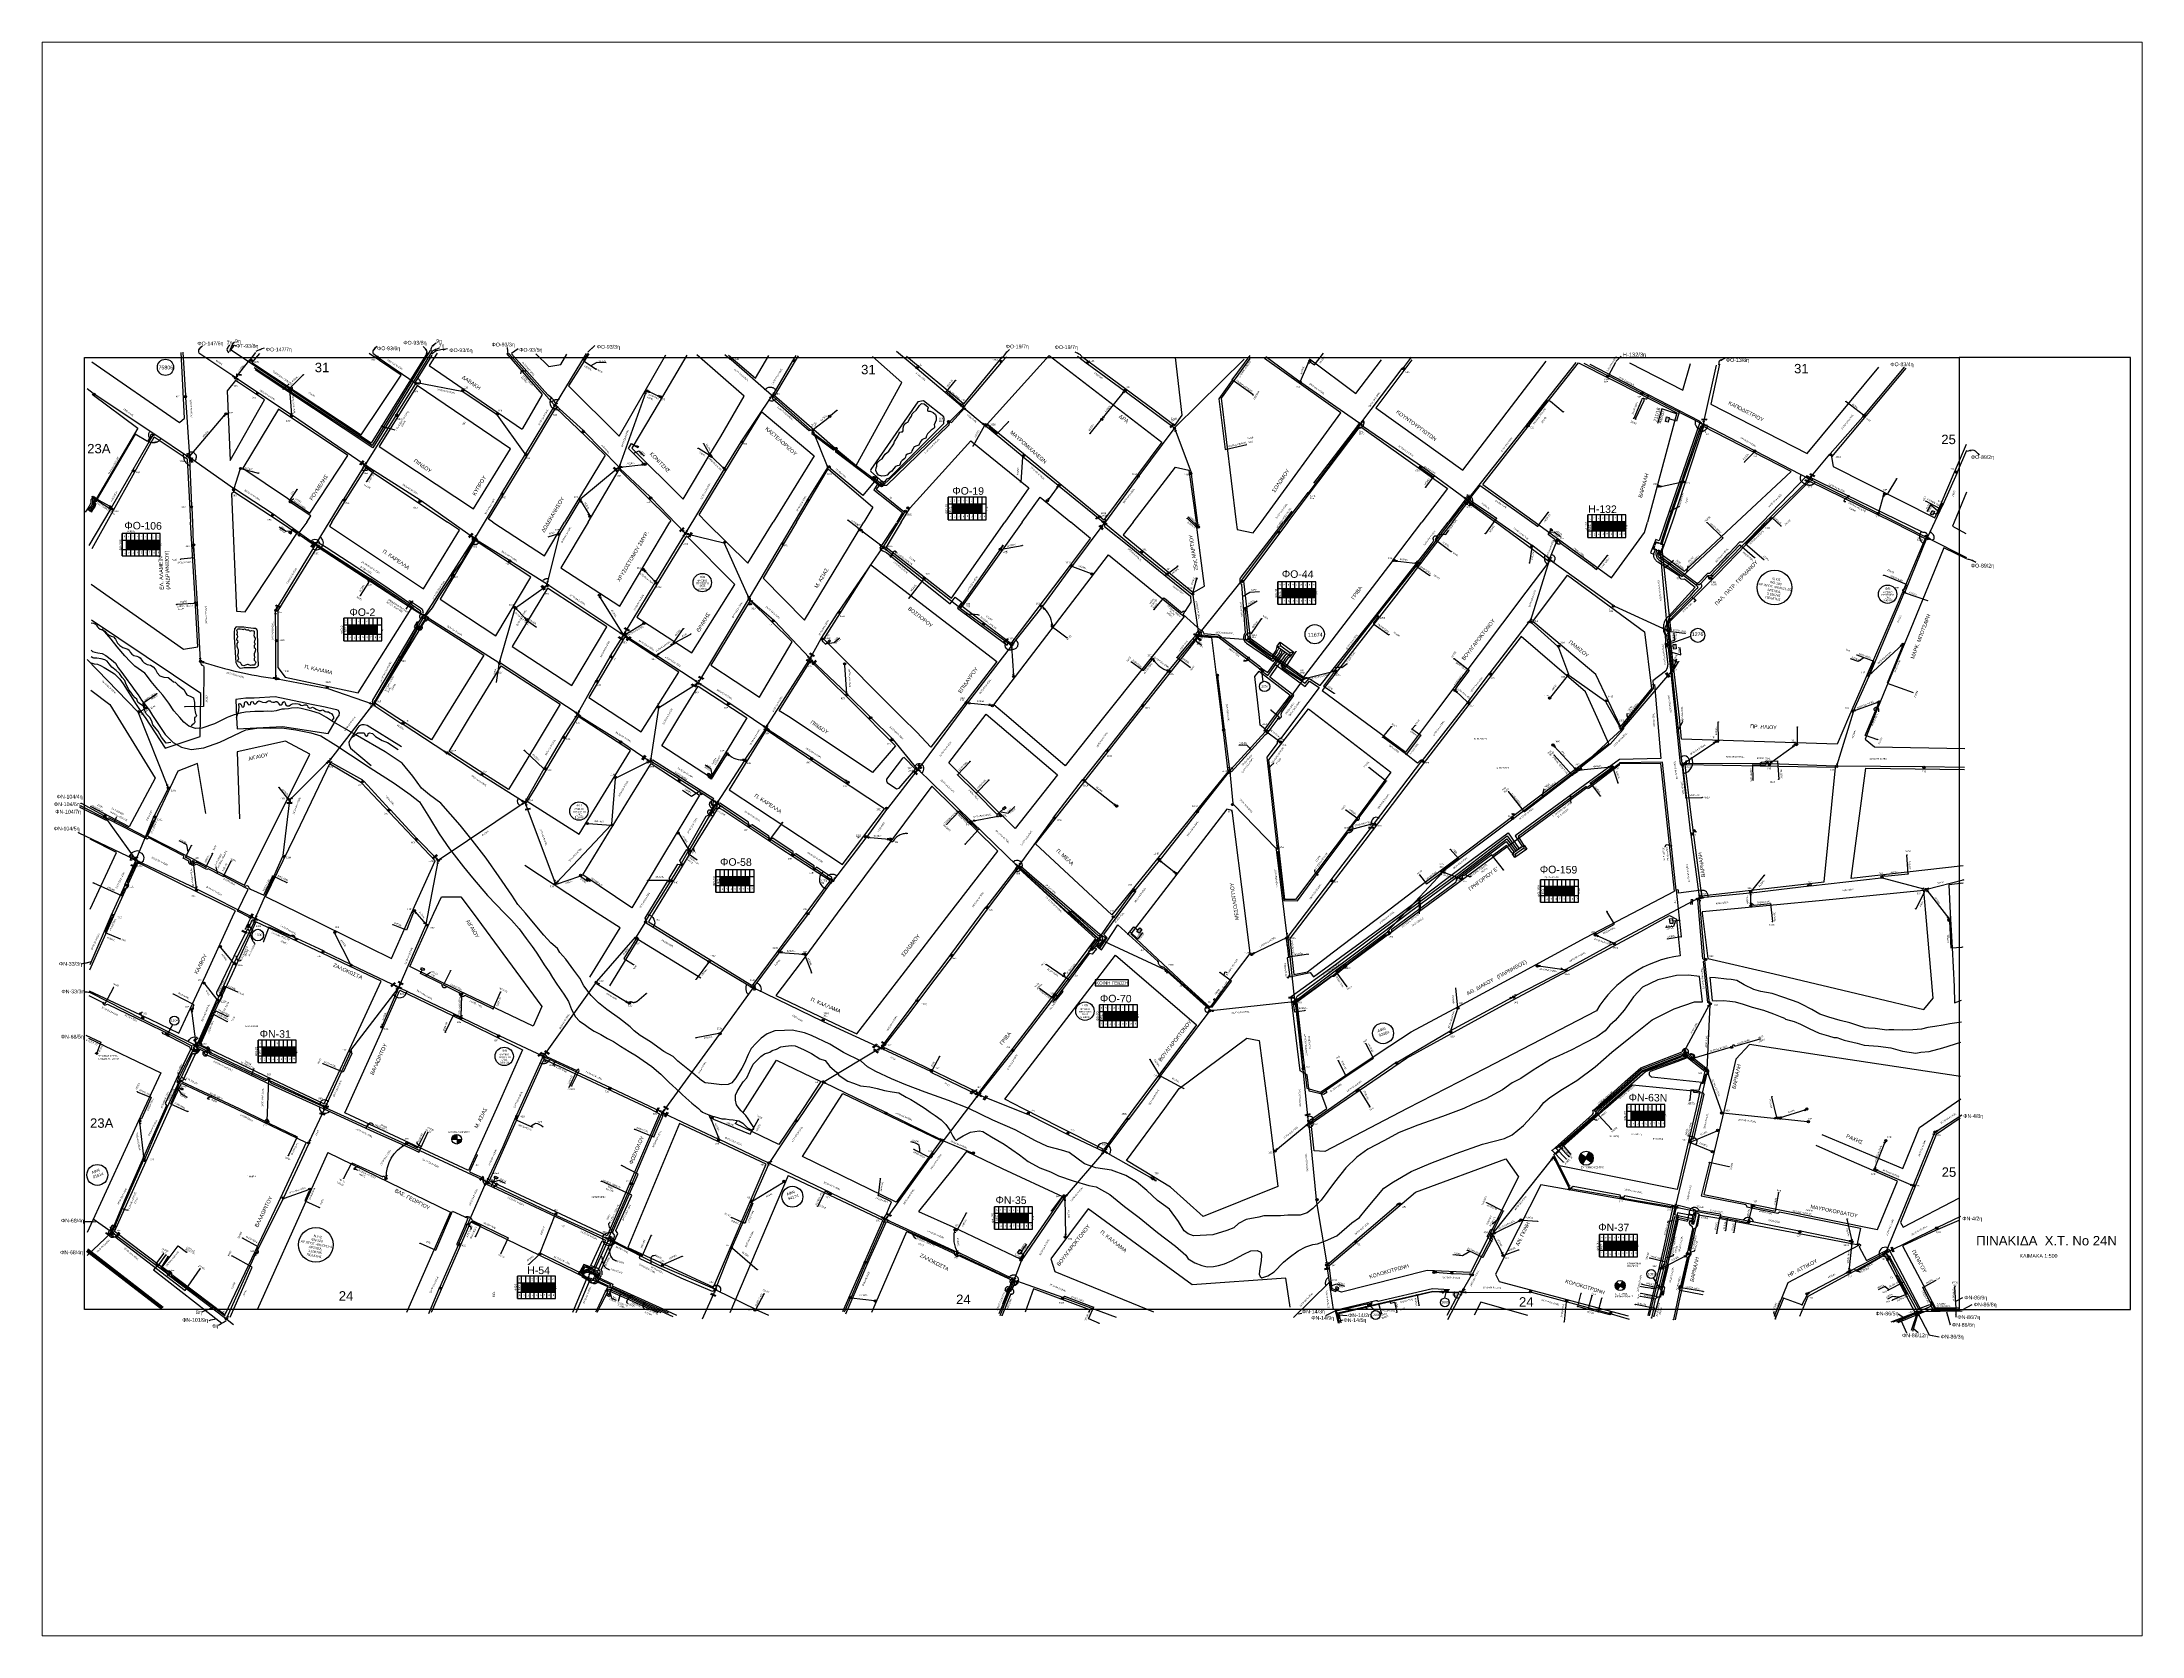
# Paper-space layout 'Layout2' of a CAD drawing. Header units: millimetres. Extents: x 26 to 231, y 20 to 176.
# The model-space entities are those that its viewports show. They can reach past a viewport. Long polylines and large blocks are cut down to what shows.
import ezdxf
from ezdxf.enums import TextEntityAlignment as Align

# ---------------------------------------------------------------- set-up
doc = ezdxf.new("R2010")
doc.units = ezdxf.units.MM
doc.linetypes.add('DASHED', pattern=[19.05, 12.7, -6.35])
doc.linetypes.add('HIDDEN', pattern=[9.525, 6.35, -3.175])
for name, color, linetype in [('Link Box 4 Διευθύνσεων', 7, 'Continuous'), ('Pillar OTE', 7, 'Continuous'), ('Άγνωστα', 7, 'Continuous'), ('Ασφαλειοκιβώτια Χ.Τ 9 αναχωρήσεων', 7, 'Continuous'), ('Γέφυρες Εναέριου Δικτύου', 7, 'Continuous'), ('Γείωση', 7, 'Continuous'), ('Γυμνά εναέρια ΧΤ (3Φ)   3x50+35CU', 7, 'Continuous'), ('Γυμνά εναέρια ΧΤ (3Φ)   4x16AL', 7, 'Continuous'), ('Γυμνά εναέρια ΧΤ (3Φ)   4x16CU', 7, 'Continuous'), ('Γυμνά εναέρια ΧΤ (3Φ)   4x35AL', 7, 'Continuous'), ('Γυμνά εναέρια ΧΤ (3Φ)   4x35CU', 7, 'Continuous'), ('Γυμνά εναέρια ΧΤ (3Φ)   4x50AL', 7, 'Continuous'), ('Γυμνά εναέρια ΧΤ (3Φ)   4x50CU', 7, 'Continuous'), ('Γυμνά εναέρια ΧΤ και ΦΟΠ (3Φ)   3x35+35+16CU', 7, 'Continuous'), ('Γυμνά εναέρια ΧΤ και ΦΟΠ (3Φ)   4x16+16AL', 7, 'Continuous'), ('Γυμνά εναέρια ΧΤ και ΦΟΠ (3Φ)   4x50+16AL', 7, 'Continuous'), ('Εναέρια παροχή ΧΤ 4x16', 7, 'SYN_LINE'), ('Εναέρια παροχή ΧΤ 4x25', 7, 'SYN_LINE'), ('Επίτονοι', 7, 'Continuous'), ('Επιγραφές - Σχήματα', 7, 'Continuous'), ('Επιτοίχιο Κουτί', 7, 'Continuous'), ('Καλώδια ΧΤ   2x6AL', 7, 'DASHED'), ('Καλώδια ΧΤ   3x150+50AL', 7, 'DASHED'), ('Καλώδια ΧΤ   3x150+50CU', 7, 'DASHED'), ('Καλώδια ΧΤ   3x150+70AL', 7, 'DASHED'), ('Καλώδια ΧΤ   3x150AL+50XLPE', 7, 'DASHED'), ('Καλώδια ΧΤ   3x95+35 CU', 7, 'DASHED'), ('Καλώδια ΧΤ   3x95+35 XLPE', 7, 'DASHED'), ('Καλώδια ΧΤ   3x95+50 AL XLPE', 7, 'DASHED'), ('Καλώδια ΧΤ   3x95+50CU', 7, 'DASHED'), ('Καλώδια ΧΤ   4x25CU', 7, 'DASHED'), ('Καλώδια ΧΤ   4x50AL', 7, 'DASHED'), ('Καλώδια ΧΤ   4x6AL', 7, 'DASHED'), ('Μηχανική τομή', 7, 'Continuous'), ('Στύλος Ξύλινος', 7, 'Continuous'), ('Στύλος Ξύλινος @ 1', 7, 'Continuous'), ('Στύλος ΦΜ', 7, 'Continuous'), ('Στύλος ΦΜ @ 1', 7, 'Continuous'), ('Συνδέσεις', 7, 'Continuous'), ('Συνεστραμμένα ΧΤ   3x70+54.6+25 AL', 7, 'SYN_LINE'), ('Συνεστραμμένα ΧΤ   4x120+25 AL', 7, 'SYN_LINE'), ('Τομή', 7, 'Continuous'), ('Υποσταθμοί', 7, 'Continuous'), ('Υποσταθμός εναέριος 2 στύλων', 7, 'Continuous'), ('Υποσταθμός πόλεως', 7, 'Continuous'), ('Υπόβαθρο ΔΕΗ', 7, 'Continuous'), ('Υπόγεια Καλώδια Δικτύου ΧΤ   .075', 7, 'DASHED'), ('Υπόγεια Καλώδια Δικτύου ΧΤ   .10', 7, 'DASHED'), ('Υπόγεια Καλώδια Δικτύου ΧΤ   .15', 7, 'DASHED'), ('Υπόγεια καλώδια Δικτύου ΧΤ και Παρ. ΧΤ - 3X150+70 AL', 7, 'DASHED'), ('Υπόγεια καλώδια Παροχών ΧΤ   .0225', 7, 'DASHED'), ('Υπόγεια καλώδια Παροχών ΧΤ   .075', 7, 'DASHED'), ('Υπόγεια καλώδια Παροχών ΧΤ   .15', 7, 'DASHED'), ('Υπόγεια καλώδια Παροχών ΧΤ   4x16AL', 7, 'DASHED'), ('Υπόγεια καλώδια Παροχών ΧΤ   4x16CU', 7, 'DASHED'), ('Υπόγεια καλώδια Παροχών ΧΤ   4x25', 7, 'DASHED'), ('Υπόγεια καλώδια Παροχών ΧΤ   4x50AL', 7, 'DASHED'), ('Υπόγεια καλώδια Παροχών ΧΤ   4x6', 7, 'DASHED')]:
    doc.layers.add(name, color=color, linetype=linetype)
doc.styles.add('ar', font='arial.ttf')
doc.styles.get("Standard").update_dxf_attribs({"font": 'arial.ttf'})
doc.linetypes.add('REMA', pattern='A,0.1,[130,ltypeshp.shx,S=0.1,R=0,X=0,Y=0.1],0.15,0.1,[130,ltypeshp.shx,S=0.05,R=0,X=0,Y=0.05],0.15', length=0.5)
doc.linetypes.add('SYN_LINE', pattern='A,0.5,-0.0001,["/\\/\\/\\/",Standard,S=0.1,R=0,X=0,Y=-0.05],-0.25', length=0.7501)
doc.dimstyles.new('ISO-25', dxfattribs={"dimtxt": 2.5, "dimasz": 2.5, "dimexe": 1.25, "dimexo": 0.625, "dimtad": 1, "dimtxsty": 'Standard', "dimcen": 2.5, "dimadec": 0, "dimazin": 0, "dimtfac": 1, "dimtmove": 0, "dimatfit": 3, "dimfxl": 1, "dimarcsym": 0})

# ---------------------------------------------------------------- blocks, each defined once
blk = doc.blocks.new('ΥΠΑΡΧΩΝ ΤΣΙΜΕΝΤΕΝΙΟΣ ΣΤΥΛΟΣ')
at = {"layer": 'Στύλος ΦΜ'}
blk.add_hatch(color=256, dxfattribs=at).paths.add_polyline_path([(-1.3, -2.3, 0.574793), (2.6, 0, 0.268822), (1.3, 2.3)])
blk.add_line((-1.3, -2.3), (1.3, 2.3), dxfattribs=at)
blk.add_circle((0, 0), 2.62, dxfattribs=at)
at = {"layer": 'Στύλος ΦΜ', "flags": 4}
for tag, p in [('ΤΥΠΟΣ', (-4.9, 3)), ('ΑΡΙΘΜΟΣ', (-4.7, 8.1))]:
    blk.add_attdef(tag, p, '', height=4, dxfattribs=at)
blk = doc.blocks.new('ΥΠΑΡΧΩΝ ΞΥΛΙΝΟΣ ΣΤΥΛΟΣ')
at = {"layer": 'Στύλος Ξύλινος'}
h = blk.add_hatch(color=7, dxfattribs=at)
h.paths.add_polyline_path([(-2.6, 0, 0.270008), (-1.3, -2.3), (1.3, 2.3, 0.576266)])
h.paths.add_polyline_path([(-1.3, -2.3, 0.574793), (2.6, 0, 0.268822), (1.3, 2.3)])
at = {"layer": 'Στύλος Ξύλινος', "color": 7}
blk.add_line((-1.3, -2.3), (1.3, 2.3), dxfattribs=at)
blk.add_circle((0, 0), 2.62, dxfattribs=at)
at = {"layer": 'Στύλος Ξύλινος', "flags": 4}
for tag, p in [('ΑΡΙΘΜΟΣ', (-4.9, 8.6)), ('ΤΥΠΟΣ', (-4.8, 3.4))]:
    blk.add_attdef(tag, p, '', height=4, dxfattribs=at)
blk = doc.blocks.new('ΜΗΧΑΝΙΚΗ ΤΟΜΗ')
at = {"layer": 'Μηχανική τομή', "ltscale": 40}
for p, q in [((-1.9, 0.8), (1.9, 0.8)), ((1.9, 0), (-1.9, 0))]:
    blk.add_line(p, q, dxfattribs=at)
blk = doc.blocks.new('ΤΟΜΗ')
at = {"layer": 'Τομή', "ltscale": 40}
for p, q in [((-5.7, 0), (5.7, 0)), ((5.7, -2.3), (-5.7, -2.3))]:
    blk.add_line(p, q, dxfattribs=at)
blk = doc.blocks.new('ΑΣΦΑΛΕΙΟΚΙΒΩΤΙΟ ΥΠΟΣΤΑΘΜΟΥ 9 ΑΝΑΧΩΡΗΣΕΩΝ')
at = {"layer": 'Ασφαλειοκιβώτια Χ.Τ 9 αναχωρήσεων', "ltscale": 40}
for p, q in [((-23.8, 40.4), (24, 40.4)), ((-23.8, 31.4), (24, 31.4)), ((-23.8, 22.4), (24, 22.4)), ((-23.8, 13.4), (24, 13.4)), ((-23.8, 4.4), (24, 4.4)), ((-9.7, 40.4), (-9.7, -40.6)), ((9.9, 40.4), (9.9, -40.6)), ((-23.8, -4.6), (24, -4.6)), ((-23.8, -13.6), (24, -13.6)), ((-23.8, -22.6), (24, -22.6)), ((-23.8, -31.6), (24, -31.6))]:
    blk.add_line(p, q, dxfattribs=at)
at = {"layer": 'Ασφαλειοκιβώτια Χ.Τ 9 αναχωρήσεων'}
blk.add_lwpolyline([(-23.8, -40.6), (24, -40.6), (24, 40.4), (-23.8, 40.4)], close=True, dxfattribs=at)
for s, rotation, p in [('2', 270, (-19.1, 28)), ('3', 273.4343, (-18.8, 18.8)), ('4', 266.5657, (-18.4, 9.2)), ('5', 270, (-18.2, 0.7)), ('1', 270, (-17.9, 36.8)), ('6', 270, (-18.5, -8.2)), ('7', 270, (-18.5, -16.2)), ('8', 270, (-18.5, -26)), ('9', 270, (-17.9, -35.2))]:
    blk.add_text(s, height=3.6, rotation=rotation, dxfattribs=at).set_placement(p)
at = {"layer": 'Ασφαλειοκιβώτια Χ.Τ 9 αναχωρήσεων', "ltscale": 40}
for tag, height, p in [('ΟΝΟΜΑ', 5, (-0.2, 44.3)), ('ΚΕΙΜΕΝΟ 1', 2, (17.1, 35.6)), ('ΚΕΙΜΕΝΟ 2', 2, (17.1, 26.9)), ('ΚΕΙΜΕΝΟ 3', 2, (17.1, 17.7)), ('ΚΕΙΜΕΝΟ 4', 2, (17.1, 8.7)), ('ΚΕΙΜΕΝΟ 5', 2, (17.1, -0.1)), ('ΣΧ', 2, (-0.1, -42.6)), ('ΚΕΙΜΕΝΟ 6', 2, (17.1, -9.1)), ('ΚΕΙΜΕΝΟ 7', 2, (17.1, -18.1)), ('ΚΕΙΜΕΝΟ 8', 2, (17.1, -26.9)), ('ΚΕΙΜΕΝΟ 9', 2, (17.1, -36))]:
    blk.add_attdef(tag, text='', height=height, dxfattribs=at).set_placement(p, align=Align.MIDDLE_CENTER)
blk = doc.blocks.new('υποσταθμος σε κλειστο χωρο')
at = {"layer": 'Υποσταθμοί', "ltscale": 40}
blk.add_hatch(color=256, dxfattribs=at).paths.add_polyline_path([(-9.5, -3.1), (9.5, -3.1), (9.5, 3.1)])
blk.add_lwpolyline([(-9.5, -3.1), (-9.5, 3.1), (9.5, 3.1), (9.5, -3.1)], close=True, dxfattribs=at)
blk.add_lwpolyline([(-9.5, -3.1), (9.5, 3.1)], dxfattribs=at)
blk = doc.blocks.new('ΥΠΑΡΧΩΝ ΥΠΟΣΤΑΘΜΟΣ ΣΕ ΚΛΕΙΣΤΟ ΧΩΡΟ')
at = {"layer": 'Υποσταθμοί'}
blk.add_blockref('υποσταθμος σε κλειστο χωρο', (0, 0), dxfattribs=at)
at = {"layer": 'Υποσταθμοί', "linetype": 'SYN_LINE', "ltscale": 40, "flags": 1}
for tag, p in [('ΜΕΤΑΣΧΗΜΑΤΙΣΜΟΣ', (10.7, 2.2)), ('ΙΣΧΥΣ', (10.6, -0.9)), ('ΑΡΙΘΜΟΣ', (10.8, -3.9))]:
    blk.add_attdef(tag, p, '', height=2, dxfattribs=at)
blk = doc.blocks.new('_ΣΥΝΔΕΣΗ')
at = {"layer": 'Συνδέσεις', "linetype": 'SYN_LINE', "ltscale": 40}
blk.add_hatch(color=256, dxfattribs=at).paths.add_polyline_path([(0.5, 0, 1), (-0.5, 0, 1)])
at = {"layer": 'Συνδέσεις'}
blk.add_circle((0, 0), 0.5, dxfattribs=at)
blk = doc.blocks.new('ΥΠΟΣΤΑΘΜΟΣ ΕΝΑΕΡΙΟΣ ΕΠΙ 2 ΣΤΥΛΩΝ')
at = {"layer": 'Υποσταθμός εναέριος 2 στύλων', "linetype": 'Continuous'}
for points in [[(-12, -2.1, 0.574793), (-8.5, -0.1, 0.268822), (-9.6, 2)], [(9.7, -2.1, 0.574793), (13.2, -0.1, 0.268822), (12, 1.9)]]:
    blk.add_hatch(color=256, dxfattribs=at).paths.add_polyline_path(points)
for p, q in [((-12, -2.1), (-9.6, 2)), ((9.7, -2.1), (12, 1.9))]:
    blk.add_line(p, q, dxfattribs=at)
for centre in [(-10.8, -0.1), (10.8, -0.1)]:
    blk.add_circle(centre, 2.36, dxfattribs=at)
at = {"layer": 'Υποσταθμός πόλεως', "linetype": 'Continuous', "ltscale": 40}
blk.add_lwpolyline([(-8.6, 2.8), (8.6, 2.8), (8.6, -2.8), (-8.6, -2.8)], close=True, dxfattribs=at)
for points in [[(-5.8, 0), (-8.6, 2.8)], [(-8.6, -2.8), (-5.8, 0)], [(-5.8, 0), (5.8, 0)], [(5.8, 0), (8.6, 2.8)], [(8.6, -2.8), (5.8, 0)]]:
    blk.add_lwpolyline(points, dxfattribs=at)
at = {"layer": 'Υποσταθμός εναέριος 2 στύλων', "ltscale": 40, "flags": 1}
for tag, p in [('ΜΕΤΑΣΧΗΜΑΤΙΣΜΟΣ', (14.1, 2.5)), ('ΙΣΧΥΣ', (14.1, -0.3)), ('ΑΡΙΘΜΟΣ', (14.2, -3))]:
    blk.add_attdef(tag, p, '', height=1.8, dxfattribs=at)
blk = doc.blocks.new('ΓΕΙΩΣΗ')
at = {"layer": 'Γείωση', "ltscale": 40}
for p, q in [((-2.3, 11.4), (-3, 9.4)), ((-0.3, 11.4), (-1, 9.4)), ((0, 9.4), (0, 0)), ((1.7, 11.4), (1, 9.4)), ((3.7, 11.4), (3, 9.4))]:
    blk.add_line(p, q, dxfattribs=at)
blk.add_lwpolyline([(-3, 9.4), (3, 9.4)], dxfattribs=at)
blk = doc.blocks.new('ΕΠΙΤΟΝΟΣ')
at = {"layer": 'Επίτονοι', "lineweight": 40, "ltscale": 40}
blk.add_hatch(color=256, dxfattribs=at).paths.add_polyline_path([(-1.1, 6.5), (0, 9.1), (1.1, 6.5)])
for p, q in [((-1.1, 6.5), (0, 9.1)), ((1.1, 6.5), (-1.1, 6.5)), ((-1.1, 6.5), (0, 6.5)), ((0, 9.1), (1.1, 6.5)), ((0, 6.5), (0, 0))]:
    blk.add_line(p, q, dxfattribs=at)
blk = doc.blocks.new('ΥΠΟΣΤΑΘΜΟΣ ΠΟΛΕΩΣ 8 ΑΝΑΧΩΡΗΣΕΩΝ')
at = {"layer": 'Υποσταθμός πόλεως', "linetype": 'Continuous', "ltscale": 40}
for p, q in [((-8.2, -2.8), (-8.2, -4)), ((-5.9, -2.8), (-5.9, -4)), ((-3.5, -2.8), (-3.5, -4)), ((-1.3, -2.8), (-1.3, -4)), ((1.2, -2.8), (1.2, -4)), ((3.6, -2.8), (3.6, -4)), ((6, -2.8), (6, -4)), ((8.2, -2.8), (8.2, -4))]:
    blk.add_line(p, q, dxfattribs=at)
blk.add_lwpolyline([(-8.6, 2.8), (8.6, 2.8), (8.6, -2.8), (-8.6, -2.8)], close=True, dxfattribs=at)
for points in [[(-5.8, 0), (-8.6, 2.8)], [(5.8, 0), (8.6, 2.8)], [(-8.6, -2.8), (-5.8, 0)], [(-5.8, 0), (5.8, 0)], [(8.6, -2.8), (5.8, 0)]]:
    blk.add_lwpolyline(points, dxfattribs=at)
at = {"layer": 'Υποσταθμός πόλεως', "linetype": 'SYN_LINE', "ltscale": 40, "flags": 1}
for tag, p in [('ΜΕΤΑΣΧΗΜΑΤΙΣΜΟΣ', (9.6, 1.4)), ('ΙΣΧΥΣ', (9.6, -1.4)), ('ΑΡΙΘΜΟΣ', (9.7, -4.1))]:
    blk.add_attdef(tag, p, '', height=1.8, dxfattribs=at)
blk = doc.blocks.new('LINK BOX 4 ΑΝΑΧΩΡΗΣΕΩΝ')
at = {"layer": 'Link Box 4 Διευθύνσεων', "ltscale": 40}
blk.add_hatch(color=256, dxfattribs=at).paths.add_polyline_path([(-3.5, 0), (-3.5, -4.7), (3.5, -4.7), (3.5, 0)])
for p, q in [((-3.5, 0), (-5.3, 0)), ((5.3, 0), (3.5, 0)), ((-3.5, -4.7), (-5.3, -4.7)), ((5.3, -4.7), (3.5, -4.7))]:
    blk.add_line(p, q, dxfattribs=at)
blk.add_lwpolyline([(-3.5, -4.7), (-3.5, 0), (3.5, 0), (3.5, -4.7)], close=True, dxfattribs=at)
blk = doc.blocks.new('ΕΠΙΤΟΙΧΙΟ ΚΟΥΤΙ')
at = {"layer": 'Επιτοίχιο Κουτί', "ltscale": 40}
blk.add_lwpolyline([(-2.1, 1.4), (1.9, 1.4), (1.9, -1.4), (-2.1, -1.4)], close=True, dxfattribs=at)
blk = doc.blocks.new('ΥΠΟΣΤΑΘΜΟΣ ΠΟΛΕΩΣ')
at = {"layer": 'Υποσταθμός πόλεως', "linetype": 'Continuous', "ltscale": 40}
blk.add_lwpolyline([(-8.6, 2.8), (8.6, 2.8), (8.6, -2.8), (-8.6, -2.8)], close=True, dxfattribs=at)
for points in [[(-5.8, 0), (-8.6, 2.8)], [(5.8, 0), (8.6, 2.8)], [(-8.6, -2.8), (-5.8, 0)], [(-5.8, 0), (5.8, 0)], [(8.6, -2.8), (5.8, 0)]]:
    blk.add_lwpolyline(points, dxfattribs=at)
at = {"layer": 'Υποσταθμός πόλεως', "linetype": 'SYN_LINE', "ltscale": 40, "flags": 1}
for tag, p in [('ΜΕΤΑΣΧΗΜΑΤΙΣΜΟΣ', (10.6, 2.4)), ('ΙΣΧΥΣ', (10.6, -0.4)), ('ΑΡΙΘΜΟΣ', (10.7, -3.1))]:
    blk.add_attdef(tag, p, '', height=1.8, dxfattribs=at)
blk = doc.blocks.new('A$C03030D87')
at = {"layer": 'Συνδέσεις', "xscale": 0.4500000000000455, "yscale": 0.4500000000000455, "zscale": 0.4500000000000455}
blk.add_blockref('_ΣΥΝΔΕΣΗ', (0.2, 0.2), dxfattribs=at)
blk = doc.blocks.new('A$C15887364')
at = {"layer": 'Συνδέσεις', "xscale": 0.4500000000000455, "yscale": 0.4500000000000455, "zscale": 0.4500000000000455}
blk.add_blockref('_ΣΥΝΔΕΣΗ', (0.2, 0.2), dxfattribs=at)
blk = doc.blocks.new('A$C22A139D4')
at = {"layer": 'Συνδέσεις', "xscale": 0.4500000000000455, "yscale": 0.4500000000000455, "zscale": 0.4500000000000455}
blk.add_blockref('_ΣΥΝΔΕΣΗ', (0.2, 0.2), dxfattribs=at)
blk = doc.blocks.new('TSONTA XT1')
at = {"ltscale": 40}
h = blk.add_hatch(color=256, dxfattribs=at)
h.dxf.hatch_style = 1
h.paths.add_polyline_path([(596, 2487.7), (597.1, 2488.8), (596, 2489.9), (594.9, 2488.8)])
blk.add_lwpolyline([(594.9, 2488.8), (596, 2489.9), (597.1, 2488.8), (596, 2487.7)], close=True, dxfattribs=at)
blk = doc.blocks.new('PILLAR ΟΤΕ')
at = {"layer": 'Pillar OTE', "ltscale": 40}
blk.add_lwpolyline([(-3.3, 2), (3.4, 2), (3.4, -2), (-3.3, -2)], close=True, dxfattribs=at)
at = {"layer": 'Pillar OTE', "insert": (-1.8, 0.7), "char_height": 1.357, "width": 109.961, "attachment_point": 1}
blk.add_mtext('{\\fArial|b1|i0|c161|p34;OTE}', dxfattribs=at)

msp = doc.modelspace()

# ---------------------------------------------------------------- hatches: boundary and pattern name
at = {"layer": 'Ασφαλειοκιβώτια Χ.Τ 9 αναχωρήσεων'}
for color, points in [(151, [(1404.5, 1167.7), (1406.8, 1167.7), (1406.8, 1172.7), (1404.5, 1172.7)]), (85, [(1409, 1172.7), (1406.8, 1172.7), (1406.8, 1167.7), (1409, 1167.7)]), (30, [(1411.3, 1172.7), (1409, 1172.7), (1409, 1167.7), (1411.3, 1167.7)]), (133, [(1411.3, 1167.7), (1413.5, 1167.7), (1413.5, 1172.7), (1411.3, 1172.7)]), (1, [(1415.8, 1172.7), (1413.5, 1172.7), (1413.5, 1167.7), (1415.8, 1167.7)]), (2, [(1415.8, 1167.7), (1418, 1167.7), (1418, 1172.7), (1415.8, 1172.7)]), (27, [(1420.3, 1172.7), (1418, 1172.7), (1418, 1167.7), (1420.3, 1167.7)]), (5, [(1745.3, 1158.4), (1747.5, 1158.4), (1747.5, 1163.3), (1745.3, 1163.3)]), (5, [(1745.3, 1158.4), (1747.5, 1158.4), (1747.5, 1163.3), (1745.3, 1163.3)]), (27, [(1749.8, 1163.3), (1747.5, 1163.3), (1747.5, 1158.4), (1749.8, 1158.4)]), (6, [(1752, 1163.3), (1749.8, 1163.3), (1749.8, 1158.4), (1752, 1158.4)]), (62, [(1752, 1158.4), (1754.3, 1158.4), (1754.3, 1163.3), (1752, 1163.3)]), (30, [(1756.5, 1163.3), (1754.3, 1163.3), (1754.3, 1158.4), (1756.5, 1158.4)]), (30, [(1754.3, 1158.4), (1756.5, 1158.4), (1756.5, 1163.3), (1754.3, 1163.3)]), (1, [(1756.5, 1158.4), (1758.8, 1158.4), (1758.8, 1163.3), (1756.5, 1163.3)]), (133, [(1761, 1163.3), (1758.8, 1163.3), (1758.8, 1158.4), (1761, 1158.4)]), (173, [(1763.3, 1163.3), (1761, 1163.3), (1761, 1158.4), (1763.3, 1158.4)]), (85, [(964.7, 1153.3), (964.7, 1148.4), (966.9, 1148.4), (966.9, 1153.3)]), (30, [(969.2, 1153.3), (966.9, 1153.3), (966.9, 1148.4), (969.2, 1148.4)]), (1, [(971.4, 1153.3), (969.2, 1153.3), (969.2, 1148.4), (971.4, 1148.4)]), (133, [(973.7, 1153.3), (971.4, 1153.3), (971.4, 1148.4), (973.7, 1148.4)]), (6, [(973.7, 1148.4), (975.9, 1148.4), (975.9, 1153.3), (973.7, 1153.3)]), (5, [(975.9, 1148.4), (978.2, 1148.4), (978.2, 1153.3), (975.9, 1153.3)]), (27, [(978.2, 1148.4), (980.4, 1148.4), (980.4, 1153.3), (978.2, 1153.3)]), (2, [(980.4, 1148.4), (982.7, 1148.4), (982.7, 1153.3), (980.4, 1153.3)]), (85, [(1582.4, 1127.7), (1580.2, 1127.7), (1580.2, 1122.8), (1582.4, 1122.8)]), (62, [(1582.4, 1122.8), (1584.7, 1122.8), (1584.7, 1127.7), (1582.4, 1127.7)]), (151, [(1586.9, 1127.7), (1584.7, 1127.7), (1584.7, 1122.8), (1586.9, 1122.8)]), (27, [(1589.2, 1127.7), (1586.9, 1127.7), (1586.9, 1122.8), (1589.2, 1122.8)]), (2, [(1591.4, 1127.7), (1589.2, 1127.7), (1589.2, 1122.8), (1591.4, 1122.8)]), (6, [(1593.7, 1127.7), (1591.4, 1127.7), (1591.4, 1122.8), (1593.7, 1122.8)]), (30, [(1593.7, 1127.7), (1593.7, 1122.8), (1595.9, 1122.8), (1595.9, 1127.7)]), (173, [(1598.2, 1127.7), (1595.9, 1127.7), (1595.9, 1122.8), (1598.2, 1122.8)]), (151, [(1084.8, 1108.3), (1082.6, 1108.3), (1082.6, 1103.4), (1084.8, 1103.4)]), (85, [(1087.1, 1108.3), (1084.8, 1108.3), (1084.8, 1103.4), (1087.1, 1103.4)]), (2, [(1087.1, 1108.3), (1087.1, 1103.4), (1089.3, 1103.4), (1089.3, 1108.3)]), (173, [(1091.6, 1108.3), (1089.3, 1108.3), (1089.3, 1103.4), (1091.6, 1103.4)]), (30, [(1093.8, 1108.3), (1091.6, 1108.3), (1091.6, 1103.4), (1093.8, 1103.4)]), (62, [(1093.8, 1103.4), (1096.1, 1103.4), (1096.1, 1108.3), (1093.8, 1108.3)]), (133, [(1096.1, 1103.4), (1098.3, 1103.4), (1098.3, 1108.3), (1096.1, 1108.3)]), (173, [(1280.9, 969.5), (1283.1, 969.5), (1283.1, 974.4), (1280.9, 974.4)]), (85, [(1285.4, 974.4), (1283.1, 974.4), (1283.1, 969.5), (1285.4, 969.5)]), (2, [(1287.6, 974.4), (1285.4, 974.4), (1285.4, 969.5), (1287.6, 969.5)]), (27, [(1287.6, 969.5), (1289.9, 969.5), (1289.9, 974.4), (1287.6, 974.4)]), (6, [(1292.1, 974.4), (1289.9, 974.4), (1289.9, 969.5), (1292.1, 969.5)]), (30, [(1292.1, 969.5), (1294.4, 969.5), (1294.4, 974.4), (1292.1, 974.4)]), (62, [(1296.6, 974.4), (1294.4, 974.4), (1294.4, 969.5), (1296.6, 969.5)]), (30, [(1720, 964.2), (1722.3, 964.2), (1722.3, 969.1), (1720, 969.1)]), (190, [(1724.5, 969.1), (1722.3, 969.1), (1722.3, 964.2), (1724.5, 964.2)]), (27, [(1726.8, 969.1), (1724.5, 969.1), (1724.5, 964.2), (1726.8, 964.2)]), (1, [(1726.8, 964.2), (1729, 964.2), (1729, 969.1), (1726.8, 969.1)]), (2, [(1731.3, 969.1), (1729, 969.1), (1729, 964.2), (1731.3, 964.2)]), (151, [(1731.3, 964.2), (1733.5, 964.2), (1733.5, 969.1), (1731.3, 969.1)]), (133, [(1735.8, 969.1), (1733.5, 969.1), (1733.5, 964.2), (1735.8, 964.2)]), (151, [(1485, 902.4), (1485, 897.5), (1487.3, 897.5), (1487.3, 902.4)]), (62, [(1487.3, 902.4), (1487.3, 897.5), (1489.5, 897.5), (1489.5, 902.4)]), (30, [(1489.5, 902.4), (1489.5, 897.5), (1491.8, 897.5), (1491.8, 902.4)]), (173, [(1491.8, 902.4), (1491.8, 897.5), (1494, 897.5), (1494, 902.4)]), (1, [(1494, 902.4), (1494, 897.5), (1496.3, 897.5), (1496.3, 902.4)]), (2, [(1496.3, 902.4), (1496.3, 897.5), (1498.5, 897.5), (1498.5, 902.4)]), (6, [(1498.5, 902.4), (1498.5, 897.5), (1500.8, 897.5), (1500.8, 902.4)]), (85, [(1500.8, 902.4), (1500.8, 897.5), (1503, 897.5), (1503, 902.4)]), (151, [(1036.9, 878.8), (1039.2, 878.8), (1039.2, 883.7), (1036.9, 883.7)]), (85, [(1039.2, 883.7), (1039.2, 878.8), (1041.4, 878.8), (1041.4, 883.7)]), (1, [(1041.4, 883.7), (1041.4, 878.8), (1043.7, 878.8), (1043.7, 883.7)]), (173, [(1043.7, 883.7), (1043.7, 878.8), (1045.9, 878.8), (1045.9, 883.7)]), (2, [(1045.9, 883.7), (1045.9, 878.8), (1048.2, 878.8), (1048.2, 883.7)]), (30, [(1048.2, 883.7), (1048.2, 878.8), (1050.4, 878.8), (1050.4, 883.7)]), (133, [(1050.4, 883.7), (1050.4, 878.8), (1052.7, 878.8), (1052.7, 883.7)]), (6, [(1052.7, 883.7), (1052.7, 878.8), (1054.9, 878.8), (1054.9, 883.7)]), (1, [(1766, 844.4), (1768.3, 844.4), (1768.3, 849.4), (1766, 849.4)]), (151, [(1768.3, 849.4), (1768.3, 844.4), (1770.5, 844.4), (1770.5, 849.4)]), (30, [(1770.5, 849.4), (1770.5, 844.4), (1772.8, 844.4), (1772.8, 849.4)]), (2, [(1772.8, 849.4), (1772.8, 844.4), (1775, 844.4), (1775, 849.4)]), (27, [(1775, 849.4), (1775, 844.4), (1777.3, 844.4), (1777.3, 849.4)]), (173, [(1777.3, 849.4), (1777.3, 844.4), (1779.5, 844.4), (1779.5, 849.4)]), (6, [(1779.5, 849.4), (1779.5, 844.4), (1781.8, 844.4), (1781.8, 849.4)]), (85, [(1781.8, 849.4), (1781.8, 844.4), (1784, 844.4), (1784, 849.4)]), (151, [(1429.3, 790.1), (1431.5, 790.1), (1431.5, 795), (1429.3, 795)]), (30, [(1431.5, 795), (1431.5, 790.1), (1433.8, 790.1), (1433.8, 795)]), (173, [(1433.8, 795), (1433.8, 790.1), (1436, 790.1), (1436, 795)]), (27, [(1436, 795), (1436, 790.1), (1438.3, 790.1), (1438.3, 795)]), (62, [(1438.3, 795), (1438.3, 790.1), (1440.5, 790.1), (1440.5, 795)]), (1, [(1440.5, 795), (1440.5, 790.1), (1442.8, 790.1), (1442.8, 795)]), (2, [(1442.8, 795), (1442.8, 790.1), (1445, 790.1), (1445, 795)]), (27, [(1751.4, 775.3), (1753.7, 775.3), (1753.7, 780.2), (1751.4, 780.2)]), (1, [(1753.7, 780.2), (1753.7, 775.3), (1755.9, 775.3), (1755.9, 780.2)]), (151, [(1755.9, 780.2), (1755.9, 775.3), (1758.2, 775.3), (1758.2, 780.2)]), (2, [(1758.2, 780.2), (1758.2, 775.3), (1760.4, 775.3), (1760.4, 780.2)]), (173, [(1760.4, 780.2), (1760.4, 775.3), (1762.7, 775.3), (1762.7, 780.2)]), (6, [(1762.7, 780.2), (1762.7, 775.3), (1764.9, 775.3), (1764.9, 780.2)]), (30, [(1764.9, 780.2), (1764.9, 775.3), (1767.2, 775.3), (1767.2, 780.2)]), (85, [(1767.2, 780.2), (1767.2, 775.3), (1769.4, 775.3), (1769.4, 780.2)]), (151, [(1177.3, 758), (1175.1, 758), (1175.1, 753.1), (1177.3, 753.1)]), (173, [(1177.3, 758), (1177.3, 753.1), (1179.6, 753.1), (1179.6, 758)]), (85, [(1179.6, 758), (1179.6, 753.1), (1181.8, 753.1), (1181.8, 758)]), (2, [(1181.8, 758), (1181.8, 753.1), (1184.1, 753.1), (1184.1, 758)]), (6, [(1184.1, 758), (1184.1, 753.1), (1186.3, 753.1), (1186.3, 758)]), (27, [(1186.3, 758), (1186.3, 753.1), (1188.6, 753.1), (1188.6, 758)]), (30, [(1188.6, 758), (1188.6, 753.1), (1190.8, 753.1), (1190.8, 758)]), (133, [(1190.8, 758), (1190.8, 753.1), (1193.1, 753.1), (1193.1, 758)])]:
    msp.add_hatch(color=color, dxfattribs=at).paths.add_polyline_path(points)
at = {"layer": 'Επιγραφές - Σχήματα'}
h = msp.add_hatch(color=256, dxfattribs=at)
h.paths.add_polyline_path([(1780.8, 1151.7), (1780.9, 1151.9), (1779.2, 1152.5), (1778.7, 1150.9), (1778.9, 1150.8), (1779.4, 1152.2)])
h.paths.add_polyline_path([(1783, 1150.9), (1782.5, 1149.6), (1782.8, 1149.5), (1783.3, 1151.1), (1781.6, 1151.7), (1781.5, 1151.4)])
h.paths.add_polyline_path([(1782, 1147.2), (1782.5, 1148.8), (1782.3, 1148.9), (1781.8, 1147.5), (1780.4, 1148), (1780.3, 1147.8)])
h.paths.add_polyline_path([(1779.6, 1148), (1779.7, 1148.3), (1778.2, 1148.8), (1778.7, 1150.1), (1778.4, 1150.2), (1777.9, 1148.6)])
for points in [[(1140.6, 834.3), (1140.5, 836.9, 0.414214), (1137.9, 834.4, 0.018884), (1137.9, 834.2)], [(1143, 834.4), (1140.6, 834.3), (1140.7, 831.9, 0.385387)], [(1743.7, 827.7), (1741.9, 824.6), (1739, 826.6, 0.159461), (1738.3, 824.3, 0.255923), (1740.1, 821.2), (1742, 824.1), (1745.1, 822.1, 0.164424), (1745.9, 824.3, 0.285977)], [(1761.4, 758.9), (1760.1, 756.7), (1758.1, 758.1, 0.159461), (1757.6, 756.5, 0.255923), (1758.8, 754.3), (1760.2, 756.3), (1762.3, 754.9, 0.164424), (1762.9, 756.5, 0.285977)]]:
    msp.add_hatch(color=1, dxfattribs=at).paths.add_polyline_path(points)
h = msp.add_hatch(color=256, dxfattribs=at)
h.paths.add_polyline_path([(1212.5, 762.7), (1212.6, 762.9), (1211.4, 763.3), (1211, 762.2), (1211.2, 762.1), (1211.5, 763.1)])
h.paths.add_polyline_path([(1214, 762.2), (1213.7, 761.3), (1213.9, 761.2), (1214.2, 762.3), (1213, 762.7), (1213, 762.6)])
h.paths.add_polyline_path([(1213.3, 759.6), (1213.7, 760.7), (1213.5, 760.8), (1213.2, 759.8), (1212.2, 760.2), (1212.1, 760)])
h.paths.add_polyline_path([(1211.7, 760.2), (1211.7, 760.3), (1210.7, 760.7), (1211, 761.6), (1210.8, 761.7), (1210.5, 760.6)])
at = {"layer": 'Καλώδια ΧΤ   3x150+50CU', "linetype": 'DASHED', "ltscale": 0.2}
h = msp.add_hatch(color=0, dxfattribs=at)
h.dxf.hatch_style = 1
h.paths.add_polyline_path([(1057.2, 1156), (1057.2, 1156, -0.036155), (1057, 1156.1), (1056.9, 1155.8)])
at = {"layer": 'Καλώδια ΧΤ   3x150+50CU'}
h = msp.add_hatch(color=0, dxfattribs=at)
h.dxf.hatch_style = 1
h.paths.add_polyline_path([(1428.5, 1007.5), (1428.3, 1007.5), (1428.3, 1007.5), (1428.4, 1007.4)])
h = msp.add_hatch(color=0, dxfattribs=at)
h.dxf.hatch_style = 1
h.paths.add_polyline_path([(1159, 809.4), (1158.9, 809.3), (1159, 809.2)])
at = {"layer": 'Καλώδια ΧΤ   3x150+50CU', "linetype": 'DASHED', "ltscale": 0.2}
h = msp.add_hatch(color=0, dxfattribs=at)
h.dxf.hatch_style = 1
h.paths.add_polyline_path([(1223.1, 755), (1223, 754.7), (1223.3, 754.9)])

# ---------------------------------------------------------------- linework, layer by layer
at = {"color": 173, "linetype": 'DASHED', "ltscale": 0.2}
for points in [[(1016.4, 974.4), (1016.4, 974.9), (1020.4, 982.5)], [(1042.5, 974.6), (1050, 971.1)]]:
    msp.add_lwpolyline(points, dxfattribs=at)
at = {"color": 173}
msp.add_lwpolyline([(1514.8, 983), (1523.3, 976.3)], dxfattribs=at)
msp.add_lwpolyline([(1923.6, 967.6), (1942.9, 972.5)])
msp.add_arc((1175.1, 1014.3), 2.32, 137.3302, 249.3278)
at = {"layer": 'Pillar OTE', "ltscale": 40}
for points in [[(1057.2, 1156), (1056.9, 1155.8), (1057, 1156.1), (1057.2, 1156)], [(1428.3, 1007.5), (1428.5, 1007.5), (1428.4, 1007.4), (1428.3, 1007.5)], [(1158.9, 809.3), (1159, 809.4), (1159, 809.2), (1158.9, 809.3)], [(1223.3, 754.9), (1223, 754.7), (1223.1, 755), (1223.3, 754.9)]]:
    msp.add_lwpolyline(points, dxfattribs=at)
at = {"layer": 'Άγνωστα', "color": 27, "linetype": 'SYN_LINE', "ltscale": 20}
for points in [[(1385.2, 1245.1), (1374.8, 1253.9)], [(1409.9, 1224.2), (1385.7, 1244.6)], [(1421.7, 1214.5), (1415.5, 1203.5)], [(1804, 1214.6), (1793.5, 1184.8)], [(1441.9, 1197.6), (1440.9, 1184.3)], [(1793.3, 1184.3), (1786.1, 1162.9)], [(1256.9, 1098.8), (1265.2, 1103.3)], [(1250.6, 848.3), (1280, 834.5)], [(1280.3, 834.5), (1306.2, 822.1)], [(1307.3, 821.5), (1339.6, 806)], [(1340.1, 805.7), (1368.3, 792.2)], [(1369.3, 791.7), (1407, 774.3)], [(1407.9, 774.1), (1436.5, 760.2), (1437.1, 759.4)], [(1350.6, 750), (1363, 748.6)]]:
    msp.add_lwpolyline(points, dxfattribs=at)
at = {"layer": 'Άγνωστα', "color": 133}
for points in [[(1118.6, 1237.4), (1127.4, 1251.9)], [(1118.3, 1236.5), (1108.2, 1220.3)], [(1108, 1219.8), (1091.9, 1193.8)], [(979.4, 1006.5), (986.8, 1020.9)], [(969.8, 983.4), (979.1, 1005.7)]]:
    msp.add_lwpolyline(points, dxfattribs=at)
at = {"layer": 'Άγνωστα', "color": 2}
for points in [[(1475.8, 1247.6), (1471.1, 1251.1)], [(1496.2, 1232.7), (1476.3, 1247.2)], [(1522.3, 1213.3), (1496.5, 1232.5)], [(1724.9, 1043.9), (1736.4, 1031.5)], [(1385.6, 1030.8), (1370, 1010.5)], [(1369.5, 1010), (1358.9, 995.5)], [(1358.4, 994.9), (1341.2, 972.4)]]:
    msp.add_lwpolyline(points, dxfattribs=at)
at = {"layer": 'Άγνωστα', "color": 27, "linetype": 'HIDDEN', "ltscale": 0.2}
for points in [[(1401.3, 1232.6), (1406.2, 1238.4)], [(1422.6, 1214.7), (1423.4, 1214.6), (1424.6, 1213.2), (1428.4, 1210.1), (1434.4, 1216.4)]]:
    msp.add_lwpolyline(points, dxfattribs=at)
at = {"layer": 'Άγνωστα', "color": 1}
for points in [[(1208, 1211.7), (1193.4, 1224.8)], [(1226.7, 1192.5), (1208.5, 1211.1)], [(1939.8, 1189.7), (1944.8, 1201.2)], [(1227.4, 1191.5), (1243.6, 1176.4)], [(1932.3, 1172.4), (1939.6, 1189.1)], [(1244.3, 1175.8), (1262, 1157.3)], [(1924, 1155.2), (1931.8, 1171.9)], [(1806.5, 870.3), (1797.9, 833.4)], [(1797.7, 832.4), (1789.6, 799)]]:
    msp.add_lwpolyline(points, dxfattribs=at)
at = {"layer": 'Άγνωστα', "color": 151, "linetype": 'SYN_LINE', "ltscale": 20}
for points in [[(1339.6, 1219.7), (1343, 1222.5)], [(1330.6, 1212.4), (1338.8, 1218.8)], [(1162.9, 1087.3), (1161.5, 1077.5)]]:
    msp.add_lwpolyline(points, dxfattribs=at)
at = {"layer": 'Άγνωστα', "color": 2, "linetype": 'SYN_LINE', "ltscale": 20}
for points in [[(1889.7, 1219.9), (1880.5, 1227.1)], [(1483.6, 1217.4), (1477.8, 1210.1)], [(1314, 1003.1), (1307.5, 994.4)], [(1434.9, 753.4), (1433.8, 752.3), (1429.2, 741.4)]]:
    msp.add_lwpolyline(points, dxfattribs=at)
at = {"layer": 'Άγνωστα', "color": 173, "linetype": 'HIDDEN', "ltscale": 0.2}
msp.add_lwpolyline([(1621.4, 1215.1), (1620.8, 1215), (1620.2, 1214.4), (1619.7, 1213.6), (1580.8, 1162.9)], dxfattribs=at)
at = {"layer": 'Άγνωστα', "color": 151, "linetype": 'SYN_LINE', "ltscale": 15}
for points in [[(1275, 1198.6), (1269.2, 1202.2)], [(1275.3, 1198.9), (1272.1, 1204.6)]]:
    msp.add_lwpolyline(points, dxfattribs=at)
at = {"layer": 'Άγνωστα', "linetype": 'SYN_LINE', "ltscale": 15}
for points in [[(1831.5, 1200.3), (1826.4, 1195)], [(1535.1, 1160.8), (1534, 1160.8), (1529.7, 1164.9)], [(1535.1, 1160.8), (1530.3, 1165.5)]]:
    msp.add_lwpolyline(points, dxfattribs=at)
at = {"layer": 'Άγνωστα', "color": 2, "linetype": 'DASHED', "ltscale": 0.2}
for points in [[(1091.7, 1192.6), (1091.9, 1192.2), (1092.4, 1192), (1093.2, 1191.9), (1096.1, 1190.2), (1092.5, 1184.6)], [(1583.1, 1091.8), (1582, 1090.5), (1579.5, 1086.6), (1590.6, 1079.1), (1591.3, 1079.3)], [(1000, 903.6), (1000.4, 904), (1000.4, 904.2), (1000.4, 904.4), (1000, 904.7), (1000.7, 906), (989.7, 911.7)], [(993, 864.9), (988.3, 853.4)], [(988.1, 853.3), (997.2, 849.2)], [(1907.3, 761), (1907.5, 760.5), (1908.3, 760.5), (1912.9, 752), (1905.1, 748.7)]]:
    msp.add_lwpolyline(points, dxfattribs=at)
at = {"layer": 'Άγνωστα', "color": 5, "linetype": 'DASHED', "ltscale": 0.2}
for points in [[(1903, 1178.4), (1907.5, 1186.1)], [(1901.5, 1177.7), (1902.3, 1177.8), (1903, 1178.4)]]:
    msp.add_lwpolyline(points, dxfattribs=at)
at = {"layer": 'Άγνωστα', "color": 133, "linetype": 'HIDDEN', "ltscale": 0.2, "flags": 128}
msp.add_lwpolyline([(946.7, 1175.9), (946.5, 1175.8), (946.3, 1175.6), (946.2, 1175.5), (946.1, 1175.3), (945.9, 1175.2), (945.9, 1175.1), (945.8, 1175), (945.7, 1174.9), (945.7, 1174.8), (945.7, 1174.7), (945.6, 1174.6), (945.6, 1174.5), (945.6, 1174.4), (945.6, 1174.3), (945.6, 1174.2), (945.7, 1174.1), (945.7, 1174.1), (945.7, 1174), (945.7, 1173.9), (945.7, 1173.8), (945.7, 1173.7), (945.7, 1173.6), (945.7, 1173.5), (945.6, 1173.3), (945.6, 1173.1), (945.5, 1172.9), (945.3, 1172.6), (945.1, 1172.1), (944.7, 1171.5), (944.2, 1170.6), (943.5, 1169.5), (942.6, 1168.2)], dxfattribs=at)
at = {"layer": 'Άγνωστα', "color": 6, "linetype": 'HIDDEN', "ltscale": 0.2, "flags": 128}
msp.add_lwpolyline([(947, 1175.7), (946.9, 1175.5), (946.7, 1175.2), (946.7, 1175), (946.6, 1174.9), (946.6, 1174.7), (946.5, 1174.6), (946.5, 1174.4), (946.5, 1174.3), (946.5, 1174.2), (946.5, 1174.1), (946.5, 1174), (946.5, 1173.9), (946.5, 1173.8), (946.5, 1173.7), (946.6, 1173.6), (946.6, 1173.5), (946.6, 1173.4), (946.6, 1173.3), (946.5, 1173.2), (946.5, 1173.1), (946.5, 1173), (946.4, 1172.8), (946.4, 1172.7), (946.3, 1172.6), (946.3, 1172.4), (946.1, 1172.2), (946, 1172), (945.8, 1171.6), (945.6, 1171.2), (945.2, 1170.7), (944.8, 1170), (944.3, 1169.2)], dxfattribs=at)
at = {"layer": 'Άγνωστα', "color": 5, "linetype": 'HIDDEN', "ltscale": 0.2, "flags": 128}
msp.add_lwpolyline([(947.7, 1175.2), (947.6, 1175), (947.5, 1174.8), (947.4, 1174.5), (947.3, 1174.3), (947.2, 1174.2), (947.1, 1174), (947.1, 1173.8), (947.1, 1173.7), (947.1, 1173.6), (947.1, 1173.5), (947.1, 1173.4), (947.1, 1173.3), (947.1, 1173.2), (947.1, 1173.1), (947.1, 1173), (947.1, 1172.9), (947.1, 1172.8), (947.1, 1172.7), (947.1, 1172.6), (947.1, 1172.5), (947, 1172.4), (947, 1172.3), (947, 1172.1), (946.9, 1172), (946.8, 1171.9), (946.7, 1171.7), (946.6, 1171.5), (946.4, 1171.2), (946.2, 1170.8), (945.8, 1170.3), (945.4, 1169.6), (944.8, 1168.8)], dxfattribs=at)
at = {"layer": 'Άγνωστα', "color": 27, "linetype": 'HIDDEN', "ltscale": 0.2, "flags": 128}
msp.add_lwpolyline([(948, 1175.1), (947.8, 1174.8), (947.7, 1174.5), (947.6, 1174.2), (947.6, 1174), (947.5, 1173.8), (947.5, 1173.6), (947.5, 1173.5), (947.5, 1173.3), (947.5, 1173.2), (947.5, 1173.1), (947.5, 1173), (947.6, 1172.9), (947.6, 1172.8), (947.6, 1172.7), (947.6, 1172.6), (947.5, 1172.4), (947.5, 1172.2), (947.5, 1172), (947.3, 1171.8), (947.2, 1171.4), (946.9, 1170.9), (946.5, 1170.2), (945.9, 1169.4), (945.2, 1168.4)], dxfattribs=at)
at = {"layer": 'Άγνωστα', "color": 2, "linetype": 'HIDDEN', "ltscale": 0.2, "flags": 128}
msp.add_lwpolyline([(946, 1168.3), (946.7, 1169.5), (947.3, 1170.3), (947.7, 1171), (947.9, 1171.5), (948.1, 1171.9), (948.2, 1172.1), (948.3, 1172.3), (948.3, 1172.4), (948.3, 1172.6), (948.3, 1172.7), (948.2, 1172.8), (948.2, 1172.9), (948.2, 1173), (948.2, 1173), (948.1, 1173.1), (948.1, 1173.2), (948.1, 1173.2), (948, 1173.3), (948, 1173.3), (948, 1173.4), (948, 1173.5), (948, 1173.5), (948, 1173.6), (948, 1173.7), (948, 1173.8), (948.1, 1173.9), (948.1, 1174.1), (948.1, 1174.2), (948.2, 1174.4), (948.2, 1174.5), (948.3, 1174.7), (948.4, 1174.8)], dxfattribs=at)
at = {"layer": 'Άγνωστα', "color": 6, "linetype": 'DASHED', "ltscale": 0.2}
for points in [[(1680.2, 1175.4), (1680.3, 1174.6), (1682.1, 1173.4), (1691.3, 1167.2), (1694.3, 1165.1)], [(1407.3, 1028.5), (1413.9, 1035.6)], [(1417.2, 1018.6), (1423.9, 1025.6)], [(1799.4, 860.6), (1797.8, 860.8), (1797.2, 855.2)], [(1210.9, 764.2), (1214.9, 762.2), (1214.2, 759.7), (1221.1, 756.4), (1219.7, 753.6), (1216.2, 745.9), (1214.5, 742.3)]]:
    msp.add_lwpolyline(points, dxfattribs=at)
at = {"layer": 'Άγνωστα', "linetype": 'SYN_LINE', "ltscale": 20}
msp.add_lwpolyline([(1781.1, 1181.8), (1793.3, 1184.4)], dxfattribs=at)
at = {"layer": 'Άγνωστα', "color": 6, "linetype": 'HIDDEN', "ltscale": 0.2}
msp.add_lwpolyline([(1716.3, 1160.9), (1722, 1168.2)], dxfattribs=at)
at = {"layer": 'Άγνωστα', "color": 133, "linetype": 'DASHED', "ltscale": 0.2}
for points in [[(1836.9, 1162.4), (1837.7, 1161.9), (1838.6, 1162.9), (1841, 1165.4), (1845.9, 1160.8)], [(974.5, 1063.8), (974.2, 1063.8), (973.9, 1064.2), (973.9, 1064.7), (974.4, 1064.9), (973.4, 1066.5), (980.8, 1071.7)], [(1120.4, 827.6), (1125.1, 838)]]:
    msp.add_lwpolyline(points, dxfattribs=at)
at = {"layer": 'Άγνωστα', "color": 27}
for points in [[(1786.1, 1162.9), (1782.4, 1151.3)], [(1368.5, 791.4), (1358.6, 768.7)], [(1358.3, 768.4), (1350.6, 750.3)], [(1350.1, 749.6), (1346.9, 742.3)]]:
    msp.add_lwpolyline(points, dxfattribs=at)
at = {"layer": 'Άγνωστα', "color": 133, "linetype": 'SYN_LINE', "ltscale": 20}
for points in [[(1430.7, 1148.5), (1441.7, 1150.6)], [(1389.1, 1132.6), (1381.4, 1122.4)]]:
    msp.add_lwpolyline(points, dxfattribs=at)
at = {"layer": 'Άγνωστα', "color": 1, "linetype": 'HIDDEN', "ltscale": 0.2}
for points in [[(1001.9, 1119.5), (1002.1, 1119.8), (1002, 1120.2), (1001.6, 1120.4), (1000.9, 1120.2), (1000.5, 1119.6), (991.4, 1119.1)], [(1004.1, 1088.2), (1004.2, 1087.6), (1004.8, 1086.9), (1005.7, 1086.5), (1005.9, 1085.8), (1005.7, 1064.8), (995.9, 1064.7)]]:
    msp.add_lwpolyline(points, dxfattribs=at)
at = {"layer": 'Άγνωστα', "color": 30, "linetype": 'HIDDEN', "ltscale": 0.2}
msp.add_lwpolyline([(1518.5, 1121.6), (1526, 1115.3), (1526.4, 1115.1), (1526.9, 1115.1), (1527.2, 1115.4), (1527.5, 1115.6), (1527.9, 1115.6), (1528.1, 1115.4)], dxfattribs=at)
at = {"layer": 'Άγνωστα', "color": 85, "linetype": 'SYN_LINE', "ltscale": 15}
msp.add_lwpolyline([(1561, 1117.6), (1566.8, 1121)], dxfattribs=at)
at = {"layer": 'Άγνωστα', "color": 30, "linetype": 'SYN_LINE', "ltscale": 20}
for points in [[(1912, 1125.3), (1923.8, 1121.2)], [(1437.9, 758.8), (1439.2, 758.9), (1463.1, 750.3)], [(1463.8, 750), (1491.7, 739.6)]]:
    msp.add_lwpolyline(points, dxfattribs=at)
at = {"layer": 'Άγνωστα', "color": 62, "linetype": 'DASHED', "ltscale": 0.2}
for points in [[(1120.3, 1109.7), (1119.3, 1109.7), (1117.9, 1107.3)], [(1117.9, 1107.3), (1118.3, 1106.5), (1095.7, 1068.2), (1095.4, 1067.5), (1095.7, 1066.7)], [(1654.8, 1036.2), (1654.2, 1036.3), (1653.7, 1036.1), (1652.3, 1034.6), (1646.3, 1039.2), (1633.7, 1048.4), (1638.4, 1054.1)], [(1854, 1044.2), (1854.3, 1044.1), (1854.7, 1044.5), (1854.6, 1053.9)], [(984.4, 773.5), (980.3, 768.1), (981.2, 767.4), (979, 764.8), (1015.4, 736.5)], [(981.2, 767.4), (981.7, 767.1), (985.6, 772.7)]]:
    msp.add_lwpolyline(points, dxfattribs=at)
at = {"layer": 'Άγνωστα', "color": 85, "linetype": 'SYN_LINE', "ltscale": 20}
for points in [[(1436, 1096.9), (1437.1, 1081.3)], [(1210.6, 1002.5), (1222.7, 1001.7)], [(1307.3, 822.1), (1321.5, 843.5)], [(1298.2, 801.8), (1306.8, 821.2)], [(1287.3, 777), (1297.9, 801)], [(946.9, 792.1), (956.5, 785.2)], [(1278.6, 755), (1286.8, 776.1)]]:
    msp.add_lwpolyline(points, dxfattribs=at)
at = {"layer": 'Άγνωστα', "color": 85, "linetype": 'HIDDEN', "ltscale": 0.2}
for points in [[(1457.4, 1107.2), (1457.4, 1106.9), (1457.7, 1106.6), (1458.4, 1106.6), (1459.2, 1106.1), (1465.6, 1101.4)], [(1577.1, 1096), (1576.8, 1094.7), (1574.4, 1091.2), (1563.4, 1098.9), (1562.7, 1099.7), (1562.6, 1100.3)]]:
    msp.add_lwpolyline(points, dxfattribs=at)
at = {"layer": 'Άγνωστα', "color": 173, "linetype": 'SYN_LINE', "ltscale": 15}
for points in [[(1785.8, 1104.8), (1786.5, 1103.7), (1788.4, 1084)], [(1788.4, 1084.3), (1790.2, 1089.9)]]:
    msp.add_lwpolyline(points, dxfattribs=at)
at = {"layer": 'Άγνωστα', "color": 2, "linetype": 'HIDDEN', "ltscale": 0.2}
msp.add_lwpolyline([(1506, 1084), (1505.7, 1084.1), (1499.9, 1088.4)], dxfattribs=at)
at = {"layer": 'Άγνωστα', "color": 173, "linetype": 'SYN_LINE', "ltscale": 10}
msp.add_lwpolyline([(1788.6, 1084.2), (1791.3, 1088.6)], dxfattribs=at)
at = {"layer": 'Άγνωστα', "color": 173}
for points in [[(1045, 1079.6), (1071.1, 1074.6)], [(1071.8, 1074.4), (1095.4, 1066.3)], [(1789.3, 797.8), (1781.9, 766)]]:
    msp.add_lwpolyline(points, dxfattribs=at)
at = {"layer": 'Άγνωστα', "color": 6, "linetype": 'SYN_LINE', "ltscale": 20}
msp.add_lwpolyline([(1732, 1081), (1723.1, 1069.7)], dxfattribs=at)
at = {"layer": 'Άγνωστα', "color": 62, "linetype": 'DASHED', "ltscale": 0.2}
for points in [[(1620, 1004.3, 0.652794), (1621.2, 1005.7), (1635.6, 1025.1), (1626.4, 1032.3)], [(1436.2, 754.5, -1.150654), (1435.6, 752.1), (1431, 740.7)]]:
    msp.add_lwpolyline(points, format="xyb", dxfattribs=at)
at = {"layer": 'Άγνωστα', "color": 85}
msp.add_lwpolyline([(969.2, 983.2), (939.1, 997.6)], dxfattribs=at)
at = {"layer": 'Άγνωστα', "color": 6, "linetype": 'DASHED', "ltscale": 0.2}
for points in [[(1411.3, 991.5), (1418.3, 999.2), (1415.1, 1002.3), (1414.8, 1002.5, -0.986561), (1414.2, 1003, 4.358994)], [(1797.5, 879, -1.102588), (1799.6, 877.4), (1806.9, 871.6, -0.764676), (1805.6, 869.1), (1804.4, 864.1), (1803.1, 864.1), (1802, 860.3), (1799.4, 860.6)]]:
    msp.add_lwpolyline(points, format="xyb", dxfattribs=at)
at = {"layer": 'Άγνωστα', "color": 151, "linetype": 'DASHED', "ltscale": 0.2}
for points in [[(1803, 963.4), (1803.6, 964.3), (1803.5, 967.1), (1791.3, 965.4), (1791.2, 967), (1790.7, 967.2), (1790, 967)], [(1840.3, 959.7), (1841.3, 950.3)], [(1934.8, 951.3), (1934.5, 950.8), (1934.5, 950.8), (1935.5, 950.4), (1936.3, 936.3), (1942.4, 936.6)], [(1792.6, 942.1), (1785.2, 941)], [(1235.3, 839.7), (1245.4, 835.7)], [(1365.1, 804.4), (1366.2, 813.4)]]:
    msp.add_lwpolyline(points, dxfattribs=at)
at = {"layer": 'Άγνωστα', "color": 173, "linetype": 'DASHED', "ltscale": 0.2}
for points in [[(1029.5, 949.5), (1030.9, 952.2), (1029.9, 952.6)], [(1232.4, 907.5), (1233.1, 907.8)], [(1236.5, 907.8), (1241.4, 912)], [(1204.5, 871), (1200.4, 862.2)], [(1201.7, 862.7), (1205.8, 870.9), (1205.6, 871.4), (1205.3, 871.7), (1204.5, 871)], [(1114.4, 832.4), (1114.9, 832.4), (1119.7, 829.9), (1124, 838.7)], [(1464.5, 804.2), (1464.2, 804.6), (1463.5, 804.6), (1457.3, 796.3)], [(1737.6, 745.3), (1739.4, 752.4)], [(1743.2, 743.8), (1745.2, 751.2)], [(1748.5, 742.5), (1750.5, 749.8)]]:
    msp.add_lwpolyline(points, dxfattribs=at)
for points in [[(1030.6, 949), (1031.6, 951.3, 0.501478), (1032.7, 951.4, -12.474103)], [(1006.3, 881, 1.389715), (1007.9, 880.3, -3.543534)]]:
    msp.add_lwpolyline(points, format="xyb", dxfattribs=at)
at = {"layer": 'Άγνωστα', "linetype": 'DASHED', "ltscale": 0.2}
for points in [[(1482, 938.9), (1483, 938.2), (1484.2, 939.7, 0.315938), (1484.3, 941.9, 0.329995), (1482.4, 942.7), (1468.3, 955.4), (1467.4, 955.4)], [(993, 866), (992.9, 866.6), (993.5, 866.8), (999.8, 880.1, 0.418701), (1003.7, 882.2, 9.995999)], [(1797, 879.5, -0.972897), (1798.8, 877.6, -4.046912)]]:
    msp.add_lwpolyline(points, format="xyb", dxfattribs=at)
at = {"layer": 'Άγνωστα', "color": 1, "linetype": 'DASHED', "ltscale": 0.2}
msp.add_lwpolyline([(1594.1, 932.9), (1583.6, 931.3)], dxfattribs=at)
at = {"layer": 'Άγνωστα', "color": 85, "linetype": 'DASHED', "ltscale": 0.2}
for points in [[(1003.7, 884.4), (1003.9, 884.9), (1003.8, 885.6), (1003.4, 885.9), (1012.8, 907), (1013.4, 907.3), (1013.9, 907.3), (1014.4, 907.7), (1015.7, 910.6), (1015, 911.6)], [(1691.7, 780.1), (1689.4, 782.6), (1691.3, 786.5), (1692.9, 786), (1697.9, 796.2), (1689.1, 800.6)], [(1238.3, 773), (1239.5, 772.5), (1244.1, 783.1)]]:
    msp.add_lwpolyline(points, dxfattribs=at)
at = {"layer": 'Άγνωστα', "color": 2, "ltscale": 0.2}
for points in [[(1001.7, 885.1), (999.4, 903)], [(1367.2, 882.6), (1392.8, 870.6)], [(1393.4, 870), (1418.1, 858.1)]]:
    msp.add_lwpolyline(points, dxfattribs=at)
at = {"layer": 'Άγνωστα', "color": 30, "linetype": 'DASHED', "ltscale": 0.2}
for points in [[(1628, 877), (1628.8, 877.6), (1624.7, 885.3)], [(1614.2, 867.9), (1610, 876.3)]]:
    msp.add_lwpolyline(points, dxfattribs=at)
at = {"layer": 'Άγνωστα', "color": 27, "linetype": 'DASHED', "ltscale": 0.2}
msp.add_lwpolyline([(1007, 882.8, -1.239063), (1008.6, 881.7, -256.795582)], format="xyb", dxfattribs=at)
at = {"layer": 'Άγνωστα', "color": 27, "ltscale": 0.2}
msp.add_lwpolyline([(1799, 876.6), (1805.8, 871.3)], dxfattribs=at)
at = {"layer": 'Άγνωστα', "color": 151}
for points in [[(1062, 833), (1070.5, 851.2)], [(1048.5, 803.4), (1061.7, 831.9)], [(1033.9, 774.3), (1048.1, 802.5)]]:
    msp.add_lwpolyline(points, dxfattribs=at)
at = {"layer": 'Άγνωστα', "color": 190, "linetype": 'DASHED', "ltscale": 0.2}
msp.add_lwpolyline([(1620.3, 860.9), (1621.1, 860.9), (1626.8, 851.6)], dxfattribs=at)
at = {"layer": 'Άγνωστα', "color": 151, "linetype": 'DASHED', "ltscale": 0.2}
msp.add_lwpolyline([(1245.5, 835.7), (1249.9, 845.8), (1250.5, 847.2, 0.152754), (1250.5, 847.6, 0.335355), (1250.1, 848, 2.265267)], format="xyb", dxfattribs=at)
at = {"layer": 'Άγνωστα', "color": 27, "linetype": 'Continuous', "ltscale": 20}
msp.add_lwpolyline([(1844.8, 845.5), (1859.8, 843.9)], dxfattribs=at)
at = {"layer": 'Άγνωστα', "color": 27, "linetype": 'DASHED', "ltscale": 0.2}
for points in [[(1813, 792.9), (1813.4, 792.9), (1817.2, 792.2), (1821.8, 791.3), (1827, 790.2), (1827.5, 790), (1828, 790.2)], [(1207.3, 763.6), (1209, 766.4), (1216.2, 763.1)], [(1216.2, 763.1), (1215.7, 761), (1223.6, 757.2), (1223.3, 756.4), (1250.3, 744.2), (1257.6, 740.7)], [(1781.8, 751.5), (1781.6, 750.4), (1780.3, 750.4), (1779.2, 749.6), (1778.8, 749.3), (1771, 750.7)], [(1778.8, 749.3), (1778, 745), (1777.9, 744.4), (1768.3, 746.4)]]:
    msp.add_lwpolyline(points, dxfattribs=at)
at = {"layer": 'Άγνωστα', "color": 1, "linetype": 'DASHED', "ltscale": 0.2}
msp.add_lwpolyline([(986.8, 772.1), (982.9, 766), (986.2, 763.4, -1.044122), (988.5, 761.6), (1001.8, 751.9), (1017.2, 740.3)], format="xyb", dxfattribs=at)
at = {"layer": 'Άγνωστα', "color": 6}
msp.add_lwpolyline([(1278.2, 754), (1271.2, 738.6)], dxfattribs=at)
at = {"layer": 'Άγνωστα', "linetype": 'DASHED', "ltscale": 0.2}
msp.add_lwpolyline([(1780.9, 756.4), (1779.4, 750.6), (1771.3, 752.3)], dxfattribs=at)
at = {"layer": 'Άγνωστα'}
for centre in [(1633.9, 890.8), (949.1, 815.4), (1319.3, 803.8)]:
    msp.add_circle(centre, 5.57, dxfattribs=at)
at = {"layer": 'Άγνωστα', "color": 85, "linetype": 'SYN_LINE', "ltscale": 20}
msp.add_arc((1442.9, 1106.6), 14.9, 6.1979, 48.9555, dxfattribs=at)
at = {"layer": 'Άγνωστα'}
for centre, radius, start, end in [((1386.8, 1031.8), 2.57, 299.259, 151.9709), ((1630.3, 1003.3), 2.53, 61.8499, 204.8631), ((1439, 980.1), 2.79, 339.7346, 137.5294), ((1439, 979.2), 2.19, 229.3866, 322.6851), ((1828.3, 789.7), 3.03, 14.9279, 143.2542)]:
    msp.add_arc(centre, radius, start, end, dxfattribs=at)
at = {"layer": 'Άγνωστα', "color": 62, "linetype": 'DASHED', "ltscale": 0.2}
msp.add_arc((1275.1, 1008.6), 1.05, 48.6653, 301.2899, dxfattribs=at)
at = {"layer": 'Άγνωστα', "color": 27, "linetype": 'DASHED', "ltscale": 0.2}
msp.add_arc((1277, 1012.7), 1.95, 20.2957, 260.7177, dxfattribs=at)
at = {"layer": 'Άγνωστα', "color": 173, "linetype": 'DASHED', "ltscale": 0.2}
for centre, radius, start, end in [((1276.8, 1007.5), 0.888, 173.1198, 83.3999), ((1234.8, 910.4), 3.12, 236.9719, 303.0281)]:
    msp.add_arc(centre, radius, start, end, dxfattribs=at)
at = {"layer": 'Άγνωστα', "color": 85, "linetype": 'DASHED', "ltscale": 0.2}
msp.add_arc((1277.9, 1013.1), 1.04, 16.2879, 253.5051, dxfattribs=at)
at = {"layer": 'Άγνωστα', "color": 2, "linetype": 'DASHED', "ltscale": 0.2}
for centre, radius, start, end in [((1279.3, 1011.7), 1.34, 225.6332, 88.2105), ((1380.3, 988.5), 8.7, 89.2513, 147.4615), ((1372.2, 993.9), 1.05, 191.3389, 316.3645), ((1212.1, 765.9), 5.49, 220.6123, 256.3386), ((1434, 754.4), 1.37, 41.6737, 307.3367)]:
    msp.add_arc(centre, radius, start, end, dxfattribs=at)
at = {"layer": 'Άγνωστα', "linetype": 'DASHED', "ltscale": 0.2}
msp.add_arc((1210.8, 763.5), 3.34, 207.7764, 282.8533, dxfattribs=at)
at = {"layer": 'Άγνωστα', "color": 6, "linetype": 'DASHED', "ltscale": 0.2}
msp.add_arc((1210.3, 761.2), 3.06, 79.7602, 140.4766, dxfattribs=at)
at = {"layer": 'Άγνωστα', "color": 30, "linetype": 'DASHED', "ltscale": 0.2}
msp.add_arc((1210.3, 759.7), 3.76, 72.5123, 123.5511, dxfattribs=at)
at = {"layer": 'Άγνωστα', "color": 151, "linetype": 'DASHED', "ltscale": 0.2}
msp.add_arc((1434.3, 754), 0.842, 56.9131, 315.4308, dxfattribs=at)
at = {"layer": 'Γέφυρες Εναέριου Δικτύου'}
for points in [[(1052.5, 1235.2), (1052.6, 1235), (1052.7, 1234.8), (1052.8, 1234.6), (1052.8, 1234.4), (1052.8, 1234.2), (1052.9, 1234), (1052.9, 1233.9), (1052.9, 1233.7), (1052.8, 1233.6), (1052.8, 1233.5), (1052.8, 1233.4), (1052.8, 1233.3), (1052.7, 1233.2), (1052.7, 1233.1), (1052.6, 1233), (1052.5, 1232.9), (1052.4, 1232.8), (1052.4, 1232.7), (1052.3, 1232.6), (1052.2, 1232.5), (1052, 1232.4), (1051.9, 1232.4), (1051.8, 1232.3), (1051.6, 1232.3)], [(1119.8, 1239.4), (1120.1, 1239.2), (1120.3, 1239), (1120.5, 1238.8), (1120.7, 1238.7), (1120.8, 1238.5), (1120.9, 1238.3), (1120.9, 1238.2), (1121, 1238.1), (1121.1, 1237.9), (1121.1, 1237.8), (1121.1, 1237.6), (1121.1, 1237.5), (1121.1, 1237.3), (1121.1, 1237.2), (1121.1, 1237), (1121.1, 1236.7)], [(1304.7, 1233.5), (1305.2, 1233.9), (1305.5, 1234.2), (1305.9, 1234.5), (1306.3, 1234.6), (1306.7, 1234.8), (1307.1, 1234.8), (1307.4, 1234.9), (1307.8, 1234.8), (1308.2, 1234.8), (1308.6, 1234.7), (1308.9, 1234.6), (1309.3, 1234.4), (1309.6, 1234.2), (1309.9, 1233.9), (1310.2, 1233.6), (1310.4, 1233.2)], [(1191.1, 1227), (1191.3, 1227.2), (1191.6, 1227.5), (1191.8, 1227.6), (1192, 1227.8), (1192.2, 1227.9), (1192.5, 1228), (1192.7, 1228.1), (1192.9, 1228.1), (1193.1, 1228.2), (1193.3, 1228.2), (1193.5, 1228.3), (1193.8, 1228.3), (1194, 1228.3), (1194.3, 1228.3), (1194.5, 1228.3), (1194.8, 1228.2)], [(977.4, 1207.1), (977.2, 1207.4), (977, 1207.7), (976.8, 1207.9), (976.7, 1208.2), (976.6, 1208.5), (976.6, 1208.7), (976.5, 1209), (976.5, 1209.2), (976.5, 1209.5), (976.5, 1209.7), (976.6, 1210), (976.6, 1210.2), (976.7, 1210.5), (976.8, 1210.8), (977, 1211), (977.2, 1211.3)], [(1620.2, 1213.1), (1620.5, 1213.1), (1620.7, 1213), (1620.9, 1213), (1621.1, 1213), (1621.3, 1213), (1621.4, 1213), (1621.6, 1213.1), (1621.7, 1213.1), (1621.8, 1213.2), (1622, 1213.2), (1622.1, 1213.3), (1622.2, 1213.4), (1622.3, 1213.5), (1622.5, 1213.5), (1622.6, 1213.6), (1622.7, 1213.7), (1622.8, 1213.8), (1622.9, 1213.9), (1623, 1214), (1623.1, 1214.1), (1623.1, 1214.2), (1623.2, 1214.3), (1623.3, 1214.4), (1623.4, 1214.5), (1623.4, 1214.7), (1623.5, 1214.8), (1623.5, 1214.9), (1623.6, 1215), (1623.6, 1215.1), (1623.7, 1215.2), (1623.7, 1215.4), (1623.8, 1215.5), (1623.8, 1215.6), (1623.8, 1215.7), (1623.8, 1215.9), (1623.8, 1216), (1623.8, 1216.1), (1623.8, 1216.2), (1623.8, 1216.3), (1623.8, 1216.4), (1623.7, 1216.5), (1623.7, 1216.7), (1623.6, 1216.7), (1623.6, 1216.8), (1623.5, 1216.9), (1623.5, 1217), (1623.4, 1217.1), (1623.3, 1217.2)], [(1800.2, 1217.1), (1800.1, 1216.8), (1800.1, 1216.5), (1800.1, 1216.1), (1800.1, 1215.9), (1800.1, 1215.6), (1800.1, 1215.4), (1800.2, 1215.1), (1800.2, 1214.9), (1800.3, 1214.7), (1800.4, 1214.5), (1800.5, 1214.4), (1800.6, 1214.2), (1800.7, 1214), (1800.8, 1213.9), (1800.8, 1213.8), (1800.9, 1213.6), (1801, 1213.5), (1801.1, 1213.4), (1801.2, 1213.3), (1801.3, 1213.2), (1801.4, 1213.1), (1801.6, 1213), (1801.7, 1213), (1801.8, 1212.9), (1802, 1212.8), (1802.2, 1212.7), (1802.4, 1212.6), (1802.6, 1212.6), (1802.7, 1212.5), (1802.9, 1212.5), (1803.1, 1212.4), (1803.2, 1212.4)], [(1802.1, 1211.7), (1802.5, 1211.5), (1802.8, 1211.4), (1803.1, 1211.4), (1803.3, 1211.3), (1803.5, 1211.3), (1803.7, 1211.3), (1803.9, 1211.3), (1804.1, 1211.4), (1804.3, 1211.4), (1804.4, 1211.5), (1804.6, 1211.5), (1804.7, 1211.6), (1804.9, 1211.7), (1805, 1211.7), (1805.2, 1211.8), (1805.3, 1211.9), (1805.5, 1212), (1805.6, 1212.1), (1805.7, 1212.2), (1805.8, 1212.3), (1805.9, 1212.4), (1806, 1212.5), (1806.1, 1212.7), (1806.2, 1212.8), (1806.3, 1212.9), (1806.4, 1213), (1806.5, 1213.1), (1806.5, 1213.3), (1806.6, 1213.4), (1806.7, 1213.6), (1806.7, 1213.8), (1806.8, 1214)], [(976.6, 1205.7), (977.2, 1205.6), (977.6, 1205.5), (978.1, 1205.4), (978.5, 1205.3), (978.8, 1205.3), (979.1, 1205.3), (979.4, 1205.4), (979.7, 1205.4), (979.9, 1205.4), (980.1, 1205.5), (980.4, 1205.5), (980.6, 1205.6), (980.8, 1205.7), (981, 1205.7), (981.2, 1205.8), (981.4, 1205.9), (981.6, 1206), (981.8, 1206.2), (982, 1206.3), (982.2, 1206.5), (982.4, 1206.7), (982.6, 1206.9), (982.8, 1207.1), (983, 1207.4)], [(995, 1199.3), (994.9, 1198.8), (994.9, 1198.4), (994.9, 1198), (995, 1197.6), (995, 1197.3), (995.1, 1197), (995.1, 1196.7), (995.2, 1196.5), (995.3, 1196.2), (995.4, 1196), (995.4, 1195.8), (995.5, 1195.6), (995.6, 1195.5), (995.8, 1195.3), (995.9, 1195.1), (996, 1195), (996.1, 1194.8), (996.3, 1194.7), (996.4, 1194.5), (996.6, 1194.3), (996.8, 1194.2), (996.9, 1194), (997.1, 1193.9), (997.2, 1193.8), (997.4, 1193.6), (997.6, 1193.5), (997.7, 1193.4), (997.9, 1193.3), (998, 1193.2), (998.1, 1193.1), (998.2, 1193.1), (998.3, 1193)], [(998.2, 1200.2), (998.8, 1200.4), (999.2, 1200.4), (999.6, 1200.4), (1000, 1200.2), (1000.3, 1200), (1000.6, 1199.8), (1000.9, 1199.5), (1001.1, 1199.3), (1001.3, 1199.1), (1001.4, 1199), (1001.5, 1198.8), (1001.6, 1198.7), (1001.6, 1198.6), (1001.7, 1198.5), (1001.7, 1198.4), (1001.7, 1198.2), (1001.7, 1198.1), (1001.7, 1198), (1001.7, 1197.8), (1001.7, 1197.7), (1001.7, 1197.5), (1001.7, 1197.3), (1001.7, 1197.2), (1001.6, 1197), (1001.6, 1196.8), (1001.5, 1196.6), (1001.5, 1196.4), (1001.4, 1196.2), (1001.3, 1196), (1001.3, 1195.9), (1001.1, 1195.7), (1001, 1195.5)], [(1089.9, 1190.8), (1090.3, 1190.7), (1090.7, 1190.7), (1091, 1190.6), (1091.3, 1190.6), (1091.5, 1190.6), (1091.8, 1190.6), (1092.1, 1190.6), (1092.3, 1190.6), (1092.6, 1190.7), (1092.8, 1190.8), (1093.1, 1190.8), (1093.3, 1191), (1093.6, 1191.1), (1093.8, 1191.3), (1094.1, 1191.5), (1094.3, 1191.7)], [(1856.4, 1188), (1856.3, 1187.6), (1856.2, 1187.3), (1856.1, 1187), (1856.1, 1186.8), (1856, 1186.5), (1856, 1186.3), (1856, 1186.1), (1856.1, 1185.9), (1856.1, 1185.8), (1856.2, 1185.6), (1856.2, 1185.4), (1856.3, 1185.3), (1856.3, 1185.1), (1856.4, 1185), (1856.5, 1184.9), (1856.6, 1184.7), (1856.8, 1184.6), (1856.9, 1184.5), (1857.1, 1184.3), (1857.3, 1184.2), (1857.4, 1184), (1857.6, 1183.9), (1857.8, 1183.8), (1858, 1183.7), (1858.3, 1183.5), (1858.5, 1183.4), (1858.7, 1183.3), (1858.9, 1183.2), (1859.2, 1183.1), (1859.4, 1183), (1859.7, 1182.9), (1859.9, 1182.9), (1860.2, 1182.8), (1860.4, 1182.8), (1860.7, 1182.7), (1860.9, 1182.7), (1861.2, 1182.7), (1861.4, 1182.7), (1861.6, 1182.7), (1861.9, 1182.8), (1862, 1182.8), (1862.2, 1182.8), (1862.4, 1182.9), (1862.6, 1183), (1862.7, 1183), (1862.8, 1183.1), (1863, 1183.2), (1863.1, 1183.3), (1863.3, 1183.4), (1863.4, 1183.5), (1863.5, 1183.6), (1863.7, 1183.8), (1863.8, 1183.9), (1863.9, 1184), (1864, 1184.2), (1864.1, 1184.4)], [(1148.4, 1151.9), (1148.8, 1151.7), (1149.1, 1151.5), (1149.4, 1151.4), (1149.7, 1151.3), (1149.9, 1151.2), (1150.1, 1151.1), (1150.3, 1151.1), (1150.5, 1151.1), (1150.7, 1151.2), (1150.8, 1151.2), (1151, 1151.2), (1151.1, 1151.3), (1151.3, 1151.3), (1151.4, 1151.4), (1151.6, 1151.4), (1151.7, 1151.5), (1151.8, 1151.6), (1152, 1151.7), (1152.1, 1151.8), (1152.2, 1151.9), (1152.4, 1152), (1152.5, 1152.2), (1152.6, 1152.3), (1152.7, 1152.5)], [(1920.7, 1157.8), (1920.4, 1157.6), (1920.2, 1157.3), (1920.1, 1157.1), (1919.9, 1157), (1919.8, 1156.8), (1919.8, 1156.6), (1919.7, 1156.4), (1919.7, 1156.3), (1919.6, 1156.1), (1919.6, 1155.9), (1919.6, 1155.7), (1919.6, 1155.5), (1919.6, 1155.4), (1919.6, 1155.2), (1919.6, 1155), (1919.6, 1154.8), (1919.6, 1154.6), (1919.7, 1154.4), (1919.7, 1154.2), (1919.8, 1154), (1919.9, 1153.8), (1919.9, 1153.6), (1920, 1153.4), (1920.1, 1153.3), (1920.2, 1153.1), (1920.3, 1152.9), (1920.4, 1152.8), (1920.5, 1152.6), (1920.6, 1152.5), (1920.7, 1152.4), (1920.9, 1152.3), (1921, 1152.1), (1921.2, 1152), (1921.4, 1151.9), (1921.5, 1151.8), (1921.7, 1151.7), (1921.9, 1151.6), (1922, 1151.6), (1922.1, 1151.5), (1922.2, 1151.5)], [(1925.3, 1157.9), (1925.7, 1157.5), (1926, 1157.2), (1926.3, 1156.9), (1926.5, 1156.7), (1926.7, 1156.5), (1926.8, 1156.3), (1926.9, 1156.1), (1927, 1156), (1927.1, 1155.9), (1927.1, 1155.8), (1927.1, 1155.7), (1927.2, 1155.6), (1927.2, 1155.5), (1927.2, 1155.4), (1927.2, 1155.3), (1927.2, 1155.1), (1927.3, 1154.9), (1927.3, 1154.7), (1927.3, 1154.4), (1927.3, 1154.2), (1927.2, 1153.9), (1927, 1153.7), (1926.7, 1153.5), (1926.4, 1153.4)], [(1720.1, 1145.5), (1720, 1145.1), (1719.9, 1144.8), (1719.8, 1144.5), (1719.8, 1144.2), (1719.8, 1144), (1719.8, 1143.7), (1719.8, 1143.5), (1719.8, 1143.2), (1719.8, 1143), (1719.9, 1142.8), (1720, 1142.6), (1720, 1142.4), (1720.1, 1142.2), (1720.2, 1142), (1720.3, 1141.8), (1720.4, 1141.6), (1720.5, 1141.5), (1720.7, 1141.3), (1720.8, 1141.2), (1721, 1141), (1721.2, 1140.9), (1721.3, 1140.7), (1721.5, 1140.6), (1721.7, 1140.5)], [(1723.7, 1145.8), (1724.1, 1145.6), (1724.4, 1145.4), (1724.6, 1145.3), (1724.8, 1145.1), (1725, 1144.9), (1725.1, 1144.7), (1725.2, 1144.5), (1725.3, 1144.4), (1725.3, 1144.2), (1725.4, 1144), (1725.4, 1143.9), (1725.4, 1143.7), (1725.4, 1143.5), (1725.4, 1143.4), (1725.3, 1143.2), (1725.3, 1143), (1725.3, 1142.9), (1725.2, 1142.7), (1725.1, 1142.5), (1725.1, 1142.3), (1725, 1142.1), (1724.9, 1141.9), (1724.8, 1141.7), (1724.7, 1141.6)], [(1186.2, 1131.6), (1186.4, 1131.8), (1186.5, 1132), (1186.7, 1132.2), (1186.8, 1132.3), (1187, 1132.4), (1187.2, 1132.5), (1187.4, 1132.6), (1187.5, 1132.7), (1187.7, 1132.8), (1187.9, 1132.8), (1188.1, 1132.9), (1188.3, 1132.9), (1188.6, 1133), (1188.9, 1133), (1189.2, 1133), (1189.5, 1132.9)], [(1432.6, 1098.4), (1432.4, 1097.3), (1432.6, 1096.4), (1433.1, 1095.7), (1433.8, 1095.3), (1434.5, 1095), (1435.2, 1094.9), (1435.8, 1094.9), (1436.2, 1095)], [(1436.1, 1095.3), (1436.7, 1095.4), (1437.2, 1095.4), (1437.7, 1095.5), (1438.1, 1095.7), (1438.4, 1095.8), (1438.7, 1096), (1438.9, 1096.2), (1439.1, 1096.5), (1439.2, 1096.7), (1439.3, 1097), (1439.4, 1097.3), (1439.4, 1097.5), (1439.5, 1097.8), (1439.5, 1098), (1439.5, 1098.3), (1439.5, 1098.4), (1439.5, 1098.6), (1439.4, 1098.7), (1439.4, 1098.8), (1439.3, 1099), (1439.2, 1099.1), (1439, 1099.4), (1438.7, 1099.7), (1438.4, 1100.2)]]:
    msp.add_lwpolyline(points, dxfattribs=at)
at = {"layer": 'Γέφυρες Εναέριου Δικτύου', "ltscale": 0.2}
for points in [[(1242, 954, -0.58114), (1245.2, 947.3, 0.847896)], [(1300.4, 917.6, -0.418217), (1302.3, 912.9, 1.531611)], [(1294.9, 917.1, 0.301858), (1295.8, 911.3, 1.044392)], [(1540.5, 905, 1.079327), (1540.8, 901.9, -4.019278)], [(997.4, 886.5, -0.28312), (1001.4, 889, 109.522256)], [(1184.9, 875, 0.378393), (1190.2, 876.9, 7.132775)], [(1067.4, 851.6, 0.712373), (1072.7, 849.2, -0.430583)], [(1067.9, 853, -0.785124), (1072, 854.5, 0.664226)]]:
    msp.add_lwpolyline(points, format="xyb", dxfattribs=at)
at = {"layer": 'Γέφυρες Εναέριου Δικτύου'}
for points in [[(1218.3, 782.6, -0.367274), (1222.7, 784.7, -1.601303)], [(1218.3, 782.6, 0.852284), (1224.7, 779.2, -0.710928)], [(1276.4, 755.3, -1.037904), (1280.8, 753.2, 11.184007)]]:
    msp.add_lwpolyline(points, format="xyb", dxfattribs=at)
for centre, radius, start, end in [((1194, 1226.7), 3.92, 142.6444, 289.5609), ((1308.4, 1229.9), 2.38, 231.0879, 328.4738), ((1065, 1150.9), 2.8, 11.4073, 137.7513), ((1065.8, 1151.9), 3.68, 239.2321, 56.9907), ((1794.4, 1035.8), 2.66, 330.8166, 128.2178), ((1792.8, 1035), 6, 282.8202, 24.1837), ((970.8, 982.5), 5.42, 81.2651, 154.9958), ((971.2, 984.2), 2.84, 242.497, 87.4037), ((1338.8, 972.7), 5.13, 128.1221, 255.7565), ((1340.5, 971.5), 3.96, 53.2813, 136.9567), ((1803.9, 963.7), 3.24, 355.043, 97.7911), ((1594.8, 844.7), 1.97, 355.7074, 121.9316), ((1594.7, 842.9), 2.1, 262.7238, 69.8536), ((1485.3, 828.8), 3.72, 42.2964, 168.0473), ((1484.8, 828.5), 4.06, 328.3855, 40.8973), ((1799.2, 833.2), 2, 306.6895, 84.541), ((1901.3, 773.6), 3.3, 65.2421, 203.4472), ((1606.6, 757.8), 3.52, 121.9601, 202.5622)]:
    msp.add_arc(centre, radius, start, end, dxfattribs=at)
at = {"layer": 'Γυμνά εναέρια ΧΤ (3Φ)   3x50+35CU', "color": 151, "linetype": 'DASHED', "ltscale": 0.2}
msp.add_lwpolyline([(1384.1, 828.9), (1392.5, 824.6, 0.537975), (1393.9, 826, -14.260496)], format="xyb", dxfattribs=at)
at = {"layer": 'Γυμνά εναέρια ΧΤ (3Φ)   3x50+35CU', "color": 85, "linetype": 'DASHED', "ltscale": 0.2}
msp.add_lwpolyline([(1145.2, 789.2, 0.353707), (1148.1, 790.3, -0.282239), (1149.7, 790.2), (1153.1, 788.3), (1150.5, 782.6)], format="xyb", dxfattribs=at)
at = {"layer": 'Γυμνά εναέρια ΧΤ (3Φ)   4x16AL', "color": 2}
for points in [[(1484.4, 1218.2), (1496.2, 1232.7)], [(1640.3, 1142.3), (1652.5, 1141)], [(1358.8, 995.2), (1370.9, 994.2)]]:
    msp.add_lwpolyline(points, dxfattribs=at)
at = {"layer": 'Γυμνά εναέρια ΧΤ (3Φ)   4x16AL', "color": 30}
for points in [[(998.4, 1198), (1017.1, 1220.3)], [(1923.3, 1154.3), (1911.9, 1126.2)], [(1911.2, 1125.2), (1892.9, 1081.6)], [(1892.7, 1080.8), (1884.5, 1062.6)], [(1884.2, 1061.8), (1875.5, 1033.6)], [(1021.8, 928.2), (1014.9, 936.5)]]:
    msp.add_lwpolyline(points, dxfattribs=at)
at = {"layer": 'Γυμνά εναέρια ΧΤ (3Φ)   4x16AL', "color": 1}
msp.add_lwpolyline([(1227.6, 1192.2), (1240.2, 1193.7)], dxfattribs=at)
at = {"layer": 'Γυμνά εναέρια ΧΤ (3Φ)   4x16AL', "color": 151}
for points in [[(1229.1, 1103.4), (1216.6, 1123.6)], [(1923.5, 967), (1935.3, 951.9)]]:
    msp.add_lwpolyline(points, dxfattribs=at)
at = {"layer": 'Γυμνά εναέρια ΧΤ (3Φ)   4x16AL', "color": 173}
for points in [[(1258.9, 997.1), (1264.2, 988.3)], [(1084, 927.6), (1075.6, 944)], [(1782.1, 765.6), (1796.4, 773)]]:
    msp.add_lwpolyline(points, dxfattribs=at)
at = {"layer": 'Γυμνά εναέρια ΧΤ (3Φ)   4x16AL', "color": 133}
msp.add_lwpolyline([(1124.3, 948.9), (1118.3, 955.6)], dxfattribs=at)
at = {"layer": 'Γυμνά εναέρια ΧΤ (3Φ)   4x16AL', "color": 27}
for points in [[(1275.5, 845.8), (1275, 847.3)], [(1275.8, 845.2), (1280.3, 834.5)]]:
    msp.add_lwpolyline(points, dxfattribs=at)
at = {"layer": 'Γυμνά εναέρια ΧΤ (3Φ)   4x16CU', "color": 6, "linetype": 'SYN_LINE', "ltscale": 20}
msp.add_lwpolyline([(1186.9, 1031.7), (1176.6, 1041.4)], dxfattribs=at)
at = {"layer": 'Γυμνά εναέρια ΧΤ (3Φ)   4x35AL', "color": 62, "linetype": 'SYN_LINE', "ltscale": 20}
for points in [[(1050.8, 1015.6), (1045.9, 1021.7)], [(1274.6, 928.5), (1268, 919.6)]]:
    msp.add_lwpolyline(points, dxfattribs=at)
at = {"layer": 'Γυμνά εναέρια ΧΤ (3Φ)   4x35AL', "color": 173, "linetype": 'SYN_LINE', "ltscale": 20}
msp.add_lwpolyline([(1242.2, 972.3), (1254.4, 972.3)], dxfattribs=at)
at = {"layer": 'Γυμνά εναέρια ΧΤ (3Φ)   4x35AL', "color": 30, "linetype": 'SYN_LINE', "ltscale": 20}
msp.add_lwpolyline([(1325.9, 932.4), (1329.4, 923.1)], dxfattribs=at)
at = {"layer": 'Γυμνά εναέρια ΧΤ (3Φ)   4x35AL', "color": 85, "linetype": 'SYN_LINE', "ltscale": 20}
msp.add_lwpolyline([(1698.4, 772.7), (1706.1, 775.5)], dxfattribs=at)
at = {"layer": 'Γυμνά εναέρια ΧΤ (3Φ)   4x35AL', "color": 1}
for points in [[(1882.4, 764.1), (1901, 773.7)], [(1860.2, 752.4), (1881.5, 763.6)]]:
    msp.add_lwpolyline(points, dxfattribs=at)
at = {"layer": 'Γυμνά εναέρια ΧΤ (3Φ)   4x35CU', "color": 27, "linetype": 'SYN_LINE', "ltscale": 20}
msp.add_lwpolyline([(1843.7, 845.9), (1841, 857)], dxfattribs=at)
at = {"layer": 'Γυμνά εναέρια ΧΤ (3Φ)   4x50AL', "color": 27}
for points in [[(1022.3, 1240.1), (1003.2, 1252.9)], [(1828.7, 791), (1830.4, 798.3)]]:
    msp.add_lwpolyline(points, dxfattribs=at)
at = {"layer": 'Γυμνά εναέρια ΧΤ (3Φ)   4x50AL', "color": 6}
for points in [[(1030.7, 1249.6), (1033.6, 1253.3)], [(1023, 1240.1), (1030.3, 1249.3)], [(1109.3, 914.7), (1100.8, 894.7)]]:
    msp.add_lwpolyline(points, dxfattribs=at)
at = {"layer": 'Γυμνά εναέρια ΧΤ (3Φ)   4x50AL', "color": 2}
msp.add_lwpolyline([(1737.3, 1030.9), (1755.5, 1032.6)], dxfattribs=at)
at = {"layer": 'Γυμνά εναέρια ΧΤ (3Φ)   4x50AL', "color": 133}
msp.add_lwpolyline([(1176.5, 1013.6), (1131.2, 983.1)], dxfattribs=at)
at = {"layer": 'Γυμνά εναέρια ΧΤ (3Φ)   4x50AL', "color": 30}
for points in [[(1328.1, 954.6), (1340.3, 971.6)], [(1312.8, 934.5), (1327.6, 953.8)], [(1299, 915.7), (1312.3, 933.7)], [(1312.7, 933.9), (1325.3, 933)]]:
    msp.add_lwpolyline(points, dxfattribs=at)
at = {"layer": 'Γυμνά εναέρια ΧΤ (3Φ)   4x50AL', "color": 151}
msp.add_lwpolyline([(1829.8, 959.3), (1829.7, 965.5)], dxfattribs=at)
at = {"layer": 'Γυμνά εναέρια ΧΤ (3Φ)   4x50AL', "color": 85}
msp.add_lwpolyline([(1692.4, 783.4), (1697.7, 773.1)], dxfattribs=at)
at = {"layer": 'Γυμνά εναέρια ΧΤ (3Φ)   4x50CU', "color": 6, "linetype": 'SYN_LINE', "ltscale": 20}
msp.add_lwpolyline([(1798, 832.5), (1808.8, 828)], dxfattribs=at)
at = {"layer": 'Γυμνά εναέρια ΧΤ (3Φ)   4x50CU', "color": 85, "linetype": 'SYN_LINE', "ltscale": 20}
msp.add_lwpolyline([(1708, 791.3), (1716.3, 790.7)], dxfattribs=at)
at = {"layer": 'Γυμνά εναέρια ΧΤ και ΦΟΠ (3Φ)   3x35+35+16CU', "linetype": 'Continuous', "ltscale": 80}
msp.add_lwpolyline([(1608.5, 754.9), (1610.1, 754.4), (1610.4, 755.3), (1608.8, 755.9)], close=True, dxfattribs=at)
at = {"layer": 'Γυμνά εναέρια ΧΤ και ΦΟΠ (3Φ)   4x16+16AL', "color": 173}
msp.add_lwpolyline([(1215, 917.4), (1231.8, 907)], dxfattribs=at)
at = {"layer": 'Γυμνά εναέρια ΧΤ και ΦΟΠ (3Φ)   4x50+16AL', "color": 30}
for points in [[(946.8, 1231.4), (943.7, 1233.9)], [(978.9, 1210.2), (947.8, 1230.9)], [(978.6, 1209.3), (968, 1190.8)], [(967.8, 1190.3), (956.4, 1170.5)], [(1299.2, 914.8), (1335.3, 897.2)], [(1335.6, 897.1), (1366.2, 883.1)]]:
    msp.add_lwpolyline(points, dxfattribs=at)
at = {"layer": 'Γυμνά εναέρια ΧΤ και ΦΟΠ (3Φ)   4x50+16AL', "color": 27}
for points in [[(1410.6, 1223.9), (1421.5, 1214.8)], [(1806.5, 871.5), (1808.1, 905.9)], [(1800.3, 795.5), (1801.1, 796), (1828.5, 791)], [(1828.9, 790.9), (1855.6, 785.7)], [(1856.3, 785.6), (1883.1, 780.1)], [(1883.6, 779.2), (1881.9, 764.2)]]:
    msp.add_lwpolyline(points, dxfattribs=at)
at = {"layer": 'Γυμνά εναέρια ΧΤ και ΦΟΠ (3Φ)   4x50+16AL', "color": 85}
msp.add_lwpolyline([(956.3, 1170.2), (944.5, 1150.5)], dxfattribs=at)
at = {"layer": 'Γυμνά εναέρια ΧΤ και ΦΟΠ (3Φ)   4x50+16AL', "color": 133}
for points in [[(1096.3, 1065.6), (1111.3, 1055.6)], [(1134.8, 1040.4), (1112, 1055.2)]]:
    msp.add_lwpolyline(points, dxfattribs=at)
at = {"layer": 'Γυμνά εναέρια ΧΤ και ΦΟΠ (3Φ)   4x50+16AL', "color": 62}
for points in [[(1090.5, 1025.5), (1073, 1035.3)], [(1104.7, 1010.2), (1091.1, 1025)], [(1119.2, 994.6), (1105.1, 1009.9)], [(1130.3, 983.3), (1119.7, 994.2)]]:
    msp.add_lwpolyline(points, dxfattribs=at)
at = {"layer": 'Γυμνά εναέρια ΧΤ και ΦΟΠ (3Φ)   4x50+16AL', "color": 151}
for points in [[(1861.5, 969.4), (1899.2, 973.6)], [(1899.8, 973.5), (1922.5, 967.6)], [(1803.2, 963.1), (1829.5, 965.6)], [(1830, 965.6), (1860.8, 969.3)]]:
    msp.add_lwpolyline(points, dxfattribs=at)
at = {"layer": 'Γυμνά εναέρια ΧΤ και ΦΟΠ (3Φ)   4x50+16AL', "color": 1}
msp.add_lwpolyline([(1794.2, 881.1), (1807.8, 906.2)], dxfattribs=at)
at = {"layer": 'Γυμνά εναέρια ΧΤ και ΦΟΠ (3Φ)   4x50+16AL', "color": 2}
for points in [[(1902, 773.6), (1907.9, 762)], [(1908.2, 761.5), (1916, 747.1), (1918.3, 742.9)]]:
    msp.add_lwpolyline(points, dxfattribs=at)
at = {"layer": 'Γυμνά εναέρια ΧΤ και ΦΟΠ (3Φ)   4x50+16AL', "color": 151, "linetype": 'SYN_LINE', "ltscale": 20}
msp.add_lwpolyline([(1435, 753.3), (1429.7, 740.3)], dxfattribs=at)
at = {"layer": 'Γυμνά εναέρια ΧΤ και ΦΟΠ (3Φ)   4x50+16AL', "color": 173}
msp.add_lwpolyline([(1918.2, 742.9), (1924.7, 730.3)], dxfattribs=at)
at = {"layer": 'Εναέρια παροχή ΧΤ 4x16', "color": 2, "ltscale": 20}
msp.add_line((1474.8, 1025.3), (1491.5, 1012.1), dxfattribs=at)
at = {"layer": 'Εναέρια παροχή ΧΤ 4x16', "color": 173, "ltscale": 20}
for points in [[(1590, 1238.1), (1594.4, 1248.4)], [(1464.4, 803.3), (1464.8, 782.9)]]:
    msp.add_lwpolyline(points, dxfattribs=at)
at = {"layer": 'Εναέρια παροχή ΧΤ 4x16', "color": 27, "ltscale": 20}
for points in [[(1052, 1234.6), (1058.8, 1241.4)], [(1256.3, 1099.2), (1261.3, 1106.3)], [(1883.7, 780.4), (1881.1, 791.9)]]:
    msp.add_lwpolyline(points, dxfattribs=at)
at = {"layer": 'Εναέρια παροχή ΧΤ 4x16', "color": 30, "ltscale": 20}
msp.add_lwpolyline([(1026, 1191.3), (1035, 1189.1)], dxfattribs=at)
at = {"layer": 'Εναέρια παροχή ΧΤ 4x16', "color": 7, "ltscale": 20}
msp.add_lwpolyline([(1206.5, 1174.4), (1211.2, 1166.6)], dxfattribs=at)
at = {"layer": 'Εναέρια παροχή ΧΤ 4x16', "color": 6, "ltscale": 20}
msp.add_lwpolyline([(1713.1, 1149.6), (1711.8, 1141.3)], dxfattribs=at)
at = {"layer": 'Εναέρια παροχή ΧΤ 4x16', "color": 85, "ltscale": 20}
for points in [[(1468.5, 1139.4), (1478.4, 1135.7)], [(1412.5, 1066.7), (1425.3, 1065.6)]]:
    msp.add_lwpolyline(points, dxfattribs=at)
at = {"layer": 'Εναέρια παροχή ΧΤ 4x16', "color": 30, "ltscale": 15}
for points in [[(1519.3, 1135.7), (1524.5, 1139.6)], [(1532.6, 1125.2), (1534.5, 1132.5)]]:
    msp.add_lwpolyline(points, dxfattribs=at)
at = {"layer": 'Εναέρια παροχή ΧΤ 4x16', "color": 151, "ltscale": 15}
msp.add_lwpolyline([(1178.2, 1110.5), (1183, 1107)], dxfattribs=at)
at = {"layer": 'Εναέρια παροχή ΧΤ 4x16', "color": 151, "ltscale": 20}
msp.add_lwpolyline([(1830.2, 966.5), (1837.1, 975)], dxfattribs=at)
at = {"layer": 'Εναέρια παροχή ΧΤ 4x16', "color": 62, "ltscale": 20}
msp.add_lwpolyline([(1268, 888.5), (1280.1, 890.8)], dxfattribs=at)
at = {"layer": 'Εναέρια παροχή ΧΤ 4x16', "color": 1, "ltscale": 20}
msp.add_lwpolyline([(1811.6, 838.7), (1798.1, 833.1)], dxfattribs=at)
at = {"layer": 'Εναέρια παροχή ΧΤ 4x25', "color": 85, "linetype": 'SYN_LINE', "ltscale": 10}
msp.add_lwpolyline([(1189.3, 1155.2), (1194.4, 1156.7)], dxfattribs=at)
at = {"layer": 'Εναέρια παροχή ΧΤ 4x25', "color": 2, "ltscale": 20}
msp.add_lwpolyline([(1756.2, 1032.1), (1759, 1024.1)], dxfattribs=at)
at = {"layer": 'Εναέρια παροχή ΧΤ 4x25', "color": 1, "ltscale": 20}
for points in [[(1515, 868.4), (1509.8, 876.8)], [(1515.6, 867.9), (1527.8, 861.5)]]:
    msp.add_lwpolyline(points, dxfattribs=at)
at = {"layer": 'Εναέρια παροχή ΧΤ 4x25', "color": 85, "linetype": 'SYN_LINE', "ltscale": 20}
msp.add_lwpolyline([(1287.4, 776.4), (1300.6, 765.1)], dxfattribs=at)
at = {"layer": 'Επιγραφές - Σχήματα'}
for p, q in [((1778.4, 1150.2), (1778.7, 1150.1)), ((1778.7, 1150.9), (1778.9, 1150.8)), ((1779.7, 1148.3), (1779.6, 1148)), ((1780.4, 1148), (1780.3, 1147.8)), ((1780.8, 1151.7), (1780.9, 1151.9)), ((1781.5, 1151.4), (1781.6, 1151.7)), ((1782.3, 1148.9), (1782.5, 1148.8)), ((1782.5, 1149.6), (1782.8, 1149.5)), ((1210.8, 761.7), (1211, 761.6)), ((1211, 762.2), (1211.2, 762.1)), ((1212.5, 762.7), (1212.6, 762.9)), ((1213, 762.6), (1213, 762.7)), ((1213.5, 760.8), (1213.7, 760.7)), ((1213.7, 761.4), (1213.9, 761.3)), ((1782.5, 753.1), (1777.9, 760.7)), ((1211.7, 760.3), (1211.7, 760.2))]:
    msp.add_line(p, q, dxfattribs=at)
msp.add_lwpolyline([(942.2, 1250.6), (1940.7, 1250.6), (1940.7, 743.8), (942.2, 743.8)], close=True, dxfattribs=at)
at = {"layer": 'Επιγραφές - Σχήματα', "ltscale": 10}
msp.add_lwpolyline([(1940.7, 743.8), (2032, 743.8), (2032, 1250.6), (1940.7, 1250.6)], dxfattribs=at)
at = {"layer": 'Επιγραφές - Σχήματα'}
for points in [[(1051.2, 1236.6), (1048, 1233.6), (1047.9, 1233.8), (1049.7, 1235.4), (1050.1, 1235.3)], [(1107.7, 1212), (1100.3, 1214.1), (1100.2, 1214), (1103, 1213.2), (1103.6, 1213.4)], [(1052.3, 1173.7), (1052.5, 1173.7), (1052.6, 1173.7), (1052.7, 1173.7), (1052.7, 1173.7), (1052.8, 1173.7), (1052.8, 1173.7), (1052.9, 1173.7), (1052.9, 1173.7), (1052.9, 1173.6), (1052.9, 1173.6), (1052.9, 1173.6), (1052.9, 1173.5), (1052.9, 1173.5), (1052.9, 1173.5), (1052.9, 1173.4), (1052.9, 1173.4), (1052.8, 1173.4), (1052.8, 1173.4), (1052.7, 1173.3), (1052.7, 1173.3), (1052.6, 1173.3), (1052.6, 1173.3), (1052.5, 1173.2), (1052.4, 1173.2), (1052.4, 1173.2), (1052.3, 1173.2), (1052.2, 1173.2), (1052.1, 1173.2), (1052, 1173.2), (1052, 1173.2), (1051.9, 1173.3), (1051.8, 1173.3), (1051.8, 1173.3), (1051.7, 1173.3), (1051.6, 1173.4), (1051.6, 1173.4), (1051.5, 1173.5), (1051.5, 1173.5), (1051.5, 1173.6), (1051.5, 1173.6), (1051.4, 1173.7), (1051.4, 1173.7), (1051.4, 1173.8), (1051.4, 1173.8), (1051.5, 1173.9), (1051.5, 1173.9), (1051.5, 1174), (1051.5, 1174), (1051.6, 1174.1), (1051.6, 1174.1), (1051.7, 1174.2), (1051.8, 1174.2), (1051.9, 1174.3), (1052, 1174.3), (1052.1, 1174.4), (1052.2, 1174.5), (1052.3, 1174.6), (1052.5, 1174.7), (1052.6, 1174.8), (1052.8, 1174.9), (1053, 1175.1), (1053.2, 1175.2), (1053.5, 1175.3), (1053.7, 1175.4)], [(1881.1, 1176.6), (1881.2, 1176.8), (1881.3, 1176.9), (1881.4, 1177), (1881.5, 1177), (1881.5, 1177.1), (1881.6, 1177.1), (1881.7, 1177.1), (1881.8, 1177.1), (1881.8, 1177.1), (1881.9, 1177.1), (1881.9, 1177.1), (1882, 1177), (1882, 1177), (1882, 1177), (1882, 1177), (1882.1, 1176.9), (1882.1, 1176.9), (1882.1, 1176.9), (1882.1, 1176.8), (1882.1, 1176.8), (1882.1, 1176.7), (1882.1, 1176.7), (1882, 1176.7), (1882, 1176.6), (1882, 1176.6), (1881.9, 1176.5), (1881.9, 1176.5), (1881.8, 1176.4), (1881.7, 1176.4), (1881.6, 1176.3), (1881.5, 1176.2), (1881.4, 1176.2), (1881.3, 1176.1), (1881.2, 1176), (1881.1, 1175.9), (1881, 1175.9), (1880.8, 1175.8), (1880.7, 1175.7), (1880.6, 1175.6), (1880.4, 1175.5), (1880.3, 1175.5), (1880.2, 1175.4), (1880.1, 1175.3), (1880, 1175.3), (1880, 1175.2), (1879.9, 1175.1), (1879.8, 1175.1), (1879.7, 1175), (1879.7, 1174.9), (1879.6, 1174.9), (1879.6, 1174.8), (1879.5, 1174.7), (1879.5, 1174.7), (1879.4, 1174.6), (1879.4, 1174.5), (1879.4, 1174.5), (1879.4, 1174.4), (1879.4, 1174.4), (1879.3, 1174.3), (1879.3, 1174.3), (1879.3, 1174.2), (1879.3, 1174.2), (1879.4, 1174.2), (1879.4, 1174.1), (1879.4, 1174.1), (1879.4, 1174.1), (1879.4, 1174.1), (1879.5, 1174), (1879.5, 1174), (1879.6, 1174), (1879.6, 1174), (1879.7, 1174), (1879.8, 1173.9), (1879.8, 1173.9), (1879.9, 1173.9), (1880, 1173.9), (1880.1, 1173.9), (1880.2, 1174), (1880.2, 1174), (1880.3, 1174)], [(1778.7, 1150.9), (1779.2, 1152.5), (1780.9, 1151.9)], [(1778.9, 1150.8), (1779.4, 1152.2), (1780.8, 1151.7)], [(1372, 1145.3), (1371.8, 1145.3), (1371.6, 1145.2), (1371.5, 1145.2), (1371.4, 1145.1), (1371.3, 1145), (1371.3, 1145), (1371.3, 1144.9), (1371.3, 1144.8), (1371.2, 1144.8), (1371.3, 1144.7), (1371.3, 1144.7), (1371.3, 1144.6), (1371.3, 1144.6), (1371.3, 1144.6), (1371.4, 1144.5), (1371.4, 1144.5), (1371.5, 1144.5), (1371.5, 1144.5), (1371.6, 1144.5), (1371.6, 1144.5), (1371.7, 1144.5), (1371.7, 1144.5), (1371.8, 1144.5), (1371.9, 1144.6), (1371.9, 1144.6), (1372, 1144.6), (1372, 1144.7), (1372.1, 1144.7), (1372.1, 1144.8), (1372.2, 1144.8), (1372.3, 1144.9), (1372.3, 1144.9), (1372.3, 1145), (1372.4, 1145.1), (1372.4, 1145.2), (1372.5, 1145.3), (1372.5, 1145.4), (1372.6, 1145.5), (1372.6, 1145.6), (1372.6, 1145.8), (1372.7, 1145.9), (1372.7, 1146), (1372.7, 1146.1), (1372.8, 1146.3), (1372.8, 1146.4), (1372.8, 1146.5), (1372.9, 1146.6), (1372.9, 1146.7), (1372.9, 1146.8), (1373, 1146.9), (1373, 1147), (1373.1, 1147.1), (1373.1, 1147.2), (1373.2, 1147.2), (1373.2, 1147.3), (1373.3, 1147.4), (1373.4, 1147.4), (1373.4, 1147.4), (1373.5, 1147.5), (1373.6, 1147.5), (1373.7, 1147.5), (1373.7, 1147.6), (1373.8, 1147.6), (1373.9, 1147.6), (1374, 1147.6), (1374, 1147.6), (1374.1, 1147.5), (1374.2, 1147.5), (1374.2, 1147.5), (1374.3, 1147.4), (1374.3, 1147.4), (1374.4, 1147.3), (1374.4, 1147.3), (1374.5, 1147.2), (1374.5, 1147.1), (1374.5, 1147), (1374.5, 1147), (1374.4, 1146.8), (1374.4, 1146.7), (1374.3, 1146.6)], [(1779.6, 1148), (1777.9, 1148.6), (1778.4, 1150.2)], [(1779.7, 1148.3), (1778.2, 1148.8), (1778.7, 1150.1)], [(1782.5, 1148.8), (1782, 1147.2), (1780.3, 1147.8)], [(1782.3, 1148.9), (1781.8, 1147.5), (1780.4, 1148)], [(1781.5, 1151.4), (1783, 1150.9), (1782.5, 1149.6)], [(1781.6, 1151.7), (1783.3, 1151.1), (1782.8, 1149.5)], [(1788.5, 1142.8), (1784.4, 1138.6), (1784.4, 1138.8), (1786.2, 1140.8), (1786.8, 1140.8)], [(1785.3, 1098), (1786.1, 1098.2)], [(1786.4, 1098.3), (1786.6, 1098.4)], [(1786.7, 1098.4), (1787, 1098.5)], [(1787.1, 1098.6), (1787.2, 1098.6)], [(1787.3, 1098.6), (1797.8, 1102.2)], [(1559.7, 1089.5), (1560.1, 1089.4), (1560.4, 1089.3), (1560.6, 1089.3), (1560.8, 1089.2), (1561, 1089.2), (1561.2, 1089.3), (1561.4, 1089.3), (1561.5, 1089.3), (1561.6, 1089.4), (1561.7, 1089.4), (1561.8, 1089.5), (1561.9, 1089.5), (1562, 1089.6), (1562.1, 1089.6), (1562.2, 1089.7), (1562.3, 1089.7), (1562.4, 1089.8), (1562.4, 1089.9), (1562.5, 1089.9), (1562.6, 1090), (1562.6, 1090.1), (1562.7, 1090.1), (1562.7, 1090.2), (1562.8, 1090.3), (1562.8, 1090.3), (1562.8, 1090.4), (1562.8, 1090.4), (1562.9, 1090.5), (1562.9, 1090.5), (1562.9, 1090.6), (1562.8, 1090.6), (1562.8, 1090.7), (1562.8, 1090.7), (1562.8, 1090.8), (1562.7, 1090.8), (1562.7, 1090.9), (1562.6, 1090.9), (1562.6, 1090.9), (1562.5, 1090.9), (1562.4, 1090.9), (1562.4, 1091), (1562.3, 1090.9), (1562.2, 1090.9), (1562.1, 1090.9), (1562.1, 1090.9), (1562, 1090.8), (1561.9, 1090.8), (1561.8, 1090.7), (1561.8, 1090.7), (1561.7, 1090.6), (1561.7, 1090.5), (1561.6, 1090.5), (1561.6, 1090.4), (1561.5, 1090.3), (1561.5, 1090.2), (1561.4, 1090.1), (1561.4, 1090), (1561.3, 1089.9), (1561.3, 1089.8), (1561.3, 1089.7), (1561.2, 1089.7), (1561.2, 1089.6), (1561.2, 1089.5), (1561.1, 1089.4), (1561.1, 1089.4), (1561.1, 1089.3), (1561, 1089.2), (1561, 1089.2), (1560.9, 1089.1), (1560.8, 1089.1), (1560.8, 1089), (1560.7, 1089), (1560.6, 1089), (1560.5, 1089), (1560.4, 1089), (1560.3, 1089), (1560.2, 1089), (1560, 1089), (1559.8, 1089), (1559.6, 1089)], [(1569.2, 1083.7), (1569.8, 1078.1)], [(1896.7, 1062.5), (1896.5, 1062.4), (1896.4, 1062.4), (1896.2, 1062.4), (1896, 1062.5), (1895.9, 1062.5), (1895.8, 1062.6), (1895.7, 1062.7), (1895.7, 1062.8), (1895.6, 1062.9), (1895.5, 1063), (1895.5, 1063.1), (1895.5, 1063.2), (1895.5, 1063.3), (1895.5, 1063.4), (1895.5, 1063.5), (1895.5, 1063.7), (1895.6, 1063.8), (1895.6, 1063.9), (1895.7, 1064), (1895.8, 1064.1), (1895.9, 1064.1), (1896, 1064.2), (1896.1, 1064.3), (1896.2, 1064.3), (1896.3, 1064.4), (1896.4, 1064.4), (1896.5, 1064.4), (1896.6, 1064.5), (1896.7, 1064.5), (1896.8, 1064.5), (1896.9, 1064.5), (1897, 1064.4), (1897, 1064.4), (1897.1, 1064.4), (1897.2, 1064.4), (1897.3, 1064.3), (1897.3, 1064.3), (1897.4, 1064.3), (1897.4, 1064.2), (1897.5, 1064.1), (1897.5, 1064.1), (1897.5, 1064), (1897.6, 1063.9), (1897.6, 1063.8), (1897.6, 1063.7), (1897.7, 1063.6), (1897.7, 1063.5), (1897.7, 1063.3), (1897.8, 1063.2), (1897.8, 1063), (1897.8, 1062.8), (1897.8, 1062.7), (1897.8, 1062.5), (1897.8, 1062.3), (1897.7, 1062.2), (1897.7, 1062)], [(1734, 1013.4), (1733.6, 1017.6), (1733.8, 1017.7), (1733.9, 1015.9), (1733.6, 1015.3)], [(1597.8, 977.9), (1597.4, 977.7), (1597.3, 977.2), (1597.7, 976.5), (1598.4, 975.8), (1599.1, 975.3), (1599, 974.9), (1598.8, 974.9), (1598.4, 975.8)], [(1653.3, 954.5), (1653.2, 963.1), (1653.5, 963.1), (1653.6, 957.1), (1653.2, 956.3)], [(1211.7, 760.2), (1210.5, 760.6), (1210.8, 761.7)], [(1211.7, 760.3), (1210.7, 760.7), (1211, 761.6)], [(1211, 762.2), (1211.4, 763.3), (1212.6, 762.9)], [(1211.2, 762.1), (1211.5, 763.1), (1212.5, 762.7)], [(1213.7, 760.7), (1213.3, 759.6), (1212.1, 760)], [(1213.5, 760.8), (1213.2, 759.8), (1212.2, 760.2)], [(1213, 762.7), (1214.2, 762.3), (1213.9, 761.2)], [(1213, 762.6), (1214, 762.2), (1213.7, 761.3)], [(1233.8, 750.4), (1234, 750.5), (1234.2, 750.7), (1234.3, 750.8), (1234.4, 750.8), (1234.4, 750.9), (1234.4, 751), (1234.3, 751.1), (1234.3, 751.1), (1234.2, 751.2), (1234.2, 751.2), (1234.1, 751.2), (1234, 751.2), (1233.9, 751.3), (1233.9, 751.3), (1233.8, 751.3), (1233.7, 751.3), (1233.6, 751.2), (1233.5, 751.2), (1233.4, 751.2), (1233.4, 751.2), (1233.3, 751.1), (1233.2, 751.1), (1233.1, 751), (1233, 751), (1232.9, 750.9), (1232.8, 750.8), (1232.7, 750.7), (1232.6, 750.6), (1232.5, 750.5), (1232.4, 750.4), (1232.3, 750.2), (1232.2, 750), (1232, 749.9), (1231.9, 749.7), (1231.8, 749.5), (1231.7, 749.3), (1231.6, 749.1), (1231.4, 748.9), (1231.3, 748.6), (1231.2, 748.4), (1231.1, 748.2), (1231.1, 748), (1231, 747.8), (1231, 747.6), (1231.1, 747.5), (1231.2, 747.3), (1231.4, 747.1), (1231.6, 747)], [(1240.5, 746.4), (1240.6, 746.6), (1240.7, 746.8), (1240.8, 746.9), (1240.8, 747), (1240.8, 747.1), (1240.8, 747.1), (1240.7, 747.1), (1240.7, 747.2), (1240.6, 747.2), (1240.6, 747.2), (1240.5, 747.2), (1240.4, 747.2), (1240.4, 747.2), (1240.3, 747.2), (1240.2, 747.1), (1240.2, 747.1), (1240.1, 747.1), (1240.1, 747.1), (1240, 747.1), (1240, 747), (1240, 747), (1239.9, 746.9), (1239.9, 746.9), (1239.9, 746.8), (1239.9, 746.8), (1239.9, 746.7), (1239.8, 746.7), (1239.8, 746.6), (1239.8, 746.5), (1239.8, 746.5), (1239.8, 746.4), (1239.8, 746.3), (1239.7, 746.2), (1239.7, 746.2), (1239.7, 746.1), (1239.7, 746), (1239.7, 745.9), (1239.7, 745.8), (1239.7, 745.7), (1239.7, 745.7), (1239.7, 745.6), (1239.7, 745.5), (1239.7, 745.4), (1239.7, 745.3), (1239.7, 745.2), (1239.7, 745.1), (1239.8, 745), (1239.8, 744.9), (1239.9, 744.8), (1240, 744.7), (1240, 744.5), (1240.2, 744.4), (1240.3, 744.3), (1240.4, 744.2), (1240.6, 744.1), (1240.8, 744)], [(1626.8, 745.8), (1629.5, 743.3)]]:
    msp.add_lwpolyline(points, dxfattribs=at)
msp.add_lwpolyline([(1784.1, 990.1), (1784.6, 991.3), (1785.7, 991.2), (1787.2, 990.7, 0.547786), (1787.7, 990.6, 0.514581), (1787.2, 990.7, -0.19325)], format="xyb", dxfattribs=at)
at = {"layer": 'Επιγραφές - Σχήματα', "color": 190}
msp.add_lwpolyline([(1480.5, 916.1), (1498.3, 916.1), (1498.3, 919.2), (1480.5, 919.2)], close=True, dxfattribs=at)
at = {"layer": 'Επιγραφές - Σχήματα', "color": 1}
for points in [[(1137.9, 834.2), (1143, 834.4)], [(1140.5, 836.9), (1140.7, 831.9)], [(1743.7, 827.7), (1741.9, 824.6), (1739, 826.6)], [(1740.1, 821.2), (1742, 824.1), (1745.1, 822.1)], [(1761.4, 758.9), (1760.1, 756.7), (1758.1, 758.1)], [(1758.8, 754.3), (1760.2, 756.3), (1762.3, 754.9)]]:
    msp.add_lwpolyline(points, dxfattribs=at)
at = {"layer": 'Επιγραφές - Σχήματα'}
for centre, radius in [((985.4, 1245.4), 4.33), ((1597.5, 1103.3), 5.12), ((1570.8, 1075.5), 2.74), ((1034.6, 943.1), 3.07), ((990.1, 897.5), 2.44), ((1776.7, 762.7), 2.39), ((1666.8, 747.5), 2.39), ((1629.9, 740.9), 2.39)]:
    msp.add_circle(centre, radius, dxfattribs=at)
at = {"layer": 'Επιγραφές - Σχήματα', "color": 202}
for centre in [(1271.3, 1130.8), (1902.6, 1124.6), (1205.6, 1009.1), (1475.1, 902.6), (1165.8, 878.5)]:
    msp.add_circle(centre, 4.89, dxfattribs=at)
at = {"layer": 'Επιγραφές - Σχήματα', "color": 7}
msp.add_circle((1801.5, 1102.7), 3.74, dxfattribs=at)
at = {"layer": 'Επιγραφές - Σχήματα', "color": 1}
for centre, radius in [((1140.5, 834.4), 2.54), ((1742.1, 824.3), 3.77), ((1760.2, 756.5), 2.64)]:
    msp.add_circle(centre, radius, dxfattribs=at)
at = {"layer": 'Επιγραφές - Σχήματα', "color": 151, "linetype": 'DASHED', "ltscale": 0.2}
for centre, radius, start, end in [((1362.7, 1186.1), 1.01, 346.6409, 146.7466), ((1123.9, 1111.6), 1.2, 231.959, 72.0731)]:
    msp.add_arc(centre, radius, start, end, dxfattribs=at)
at = {"layer": 'Επιγραφές - Σχήματα', "color": 1, "linetype": 'DASHED', "ltscale": 0.2}
msp.add_arc((1363.7, 1186), 1.03, 314.6123, 162.7185, dxfattribs=at)
at = {"layer": 'Επιγραφές - Σχήματα', "color": 85, "linetype": 'DASHED', "ltscale": 0.2}
msp.add_arc((948.4, 1174.6), 0.551, 126.3565, 358.561, dxfattribs=at)
at = {"layer": 'Επιγραφές - Σχήματα', "color": 27, "linetype": 'DASHED', "ltscale": 0.2}
for centre, radius, start, end in [((1367, 1183.7), 0.932, 291.4457, 161.6707), ((1436.2, 758.6), 1.07, 43.8671, 258.5747)]:
    msp.add_arc(centre, radius, start, end, dxfattribs=at)
at = {"layer": 'Επιγραφές - Σχήματα', "color": 2, "linetype": 'DASHED', "ltscale": 0.2}
msp.add_arc((1367, 1183.7), 0.682, 269.7905, 169.3744, dxfattribs=at)
at = {"layer": 'Επιγραφές - Σχήματα', "color": 133, "linetype": 'DASHED', "ltscale": 0.2}
msp.add_arc((1120.9, 1106.9), 1.33, 225.5133, 60.6389, dxfattribs=at)
at = {"layer": 'Επιγραφές - Σχήματα'}
msp.add_arc((1788.2, 1086.4), 3.06, 28.701, 96.0392, dxfattribs=at)
at = {"layer": 'Επιγραφές - Σχήματα', "color": 27}
msp.add_arc((1421.5, 782), 16.3, 167.2868, 207.986, dxfattribs=at)
at = {"layer": 'Επιγραφές - Σχήματα', "color": 30, "linetype": 'DASHED', "ltscale": 0.2}
msp.add_arc((1437.9, 757.9), 0.912, 234.7403, 86.6015, dxfattribs=at)
at = {"layer": 'Επιγραφές - Σχήματα'}
msp.add_spline([(1113.5, 1116.6), (1116.8, 1120.3), (1116.4, 1119.6), (1116.4, 1119.7)], degree=3, dxfattribs=at)
at = {"layer": 'Επιγραφές - Σχήματα', "start_tangent": (0.313153, -0.389788), "end_tangent": (0.313153, -0.389788)}
msp.add_spline([(1029.9, 947.9), (1032.2, 945)], degree=3, dxfattribs=at)
at = {"layer": 'Καλώδια ΧΤ   2x6AL', "color": 2, "ltscale": 0.2}
msp.add_lwpolyline([(1019.8, 739.6), (1027.8, 757.8), (1031.6, 766.3), (1020.8, 772.3)], dxfattribs=at)
at = {"layer": 'Καλώδια ΧΤ   3x150+50AL', "color": 1, "ltscale": 0.2}
msp.add_line((1780.9, 1142.8), (1793.2, 1134), dxfattribs=at)
at = {"layer": 'Καλώδια ΧΤ   3x150+50AL', "color": 6, "ltscale": 0.2}
for points in [[(1775.2, 1230.7), (1744.2, 1246.9)], [(1802.7, 1216.6), (1775.2, 1230.7)], [(1772.6, 1228.8), (1772.2, 1228.8), (1771.8, 1228.6), (1771.5, 1227.9), (1767.4, 1218.2)], [(1768.4, 1217.9), (1772.9, 1227.7), (1773, 1228.2), (1772.9, 1228.6), (1772.6, 1228.8)], [(1802.7, 1216.6), (1784.3, 1162.9), (1780.9, 1153), (1779.1, 1153.7), (1776.3, 1146.6), (1777.9, 1145.9)], [(1778.9, 1148.3), (1778, 1146)], [(1780.2, 1141.9), (1791.3, 1134.7), (1791.7, 1133.4), (1792.5, 1132.7), (1793.7, 1132.6), (1794.4, 1132.8), (1800.2, 1128.4), (1785.9, 1112.8)], [(1784.1, 1103.1), (1784.3, 1098.8)], [(940.4, 1013.3), (952.5, 1006.8)], [(1415.1, 1002.3), (1414.8, 1001.9), (1414.2, 1001.9), (1412.5, 1003.4), (1413, 1004), (1412.9, 1004.3), (1408.2, 1009)], [(1084.3, 880.9), (1084.6, 880.1), (1080.1, 870.1), (1069.4, 874.6)]]:
    msp.add_lwpolyline(points, dxfattribs=at)
at = {"layer": 'Καλώδια ΧΤ   3x150+50AL', "color": 6, "ltscale": 0.2, "flags": 128}
msp.add_lwpolyline([(1775.2, 1230.7), (1775.1, 1230.1), (1774.8, 1229.5), (1774.5, 1228.8), (1774.2, 1228.5), (1773.8, 1228.4), (1773.1, 1228.6), (1772.6, 1228.8)], dxfattribs=at)
at = {"layer": 'Καλώδια ΧΤ   3x150+50AL', "color": 5, "ltscale": 0.2}
msp.add_lwpolyline([(1804.3, 1214.3), (1803.9, 1214.2), (1803.3, 1214.1), (1802.9, 1213.8), (1802.6, 1213.2), (1785.4, 1162.9), (1781.7, 1151.5)], dxfattribs=at)
at = {"layer": 'Καλώδια ΧΤ   3x150+50AL', "color": 30, "ltscale": 0.2}
for points in [[(1800.6, 1129.4), (1788, 1138.8), (1786.8, 1140.1), (1783.9, 1141.9), (1781.2, 1143.9)], [(1911, 1126), (1910.7, 1126.5), (1910.7, 1127), (1911.1, 1127.3), (1911.6, 1127.2), (1912.6, 1129.7), (1900.6, 1134.7)], [(1784.9, 1108.1), (1786.5, 1112.3)], [(1785.5, 1098.9), (1785.1, 1102.6)], [(1910.8, 1097.4), (1902.3, 1077.2), (1916.2, 1072.2)], [(1897.8, 1066.8), (1897.8, 1066.6), (1898, 1066.3), (1897.9, 1066), (1897.5, 1065.9), (1897.2, 1065.4), (1890.7, 1049.5), (1897.3, 1047.3)], [(1463.5, 921.2), (1454.4, 927.4)], [(1451, 914.7), (1459.7, 908.4), (1463.6, 913.1), (1462.9, 913.9)], [(1011.2, 900.8), (1018.2, 897.1)], [(1614.2, 867.9), (1628, 877)], [(1594.4, 843.4), (1594.7, 844.4), (1604, 850.7), (1600.9, 858.8), (1614.2, 867.9)], [(1726.1, 829.5), (1731.5, 823.9)], [(1213, 762.7), (1221.4, 780.8)], [(1479.7, 745), (1477, 738.9), (1482.6, 736.4)]]:
    msp.add_lwpolyline(points, dxfattribs=at)
msp.add_lwpolyline([(1786.5, 1112.3), (1793.2, 1119.3), (1797.6, 1123.8), (1800, 1126.5), (1801.1, 1127.6), (1801.5, 1128, 0.516774), (1801.4, 1128.7), (1800.8, 1129.2)], format="xyb", dxfattribs=at)
at = {"layer": 'Καλώδια ΧΤ   3x150+50AL', "color": 2, "ltscale": 0.2}
msp.add_lwpolyline([(1631.3, 1112.3), (1631.6, 1112), (1631.5, 1111.6), (1631.2, 1111.5), (1630.6, 1111.6), (1628.8, 1109.3, 0.513874), (1629, 1108.7), (1637, 1103)], format="xyb", dxfattribs=at)
at = {"layer": 'Καλώδια ΧΤ   3x150+50AL', "color": 133, "ltscale": 0.2}
for points in [[(1785.7, 1096.2), (1788.5, 1069.1)], [(1777.8, 1076.4), (1778.5, 1076.5), (1781.8, 1037.1)], [(1788.5, 1069.1), (1789.6, 1058.9), (1792.2, 1034.2), (1792.7, 1033.6)], [(1207.2, 762.1), (1207.1, 761.2), (1209.9, 759.7), (1211.4, 759.1), (1213.3, 759.4), (1224.8, 754.2), (1239.2, 747.5), (1255.7, 740.1)]]:
    msp.add_lwpolyline(points, dxfattribs=at)
at = {"layer": 'Καλώδια ΧΤ   3x150+50AL', "color": 151, "ltscale": 0.2}
for points in [[(1790, 967), (1782.7, 1035.1), (1759.9, 1034.9), (1759.7, 1033.5), (1743.6, 1021.4), (1742.8, 1021), (1742, 1022.2)], [(1054.5, 836.2), (1055.6, 835.7), (1050.8, 825.6)], [(1728, 830.2), (1733, 825.1)]]:
    msp.add_lwpolyline(points, dxfattribs=at)
at = {"layer": 'Καλώδια ΧΤ   3x150+50AL', "color": 1, "ltscale": 0.2}
for points in [[(1583.6, 931.3), (1582.8, 930.9), (1584.2, 920.9), (1595, 923.2), (1596.8, 920.8), (1625.6, 941.9), (1643.3, 954.8), (1657.1, 965.1), (1681.6, 983.5), (1700.5, 997.5), (1706.1, 989.5)], [(1582.9, 941.5), (1582.3, 940.8), (1582.9, 937.8)], [(1582.9, 937.8), (1583.6, 931.3)], [(1723.9, 828.5), (1729.9, 822.3)]]:
    msp.add_lwpolyline(points, dxfattribs=at)
at = {"layer": 'Καλώδια ΧΤ   3x150+50AL', "color": 173, "ltscale": 0.2}
for points in [[(1264.4, 987.8), (1263.7, 986.5), (1268.5, 983.1)], [(1186.4, 878.9), (1186.5, 880), (1187, 880.2), (1188.4, 878.5), (1204.5, 871)], [(1211.3, 764.6), (1215.7, 762.6), (1215.1, 760.5), (1222.4, 757.1), (1221.9, 756.1), (1253.2, 742)], [(1783.8, 769.2), (1776, 771.1)]]:
    msp.add_lwpolyline(points, dxfattribs=at)
at = {"layer": 'Καλώδια ΧΤ   3x150+50AL', "color": 85, "ltscale": 0.2}
for points in [[(1010.2, 901.3), (1010.8, 901.9), (1011.8, 901.9), (1012.2, 902.7), (1018.5, 899.8)], [(1821.2, 884), (1834.7, 887.8)], [(1691.5, 783.5), (1691.1, 783.2), (1690.9, 782.3), (1691.1, 782), (1691.9, 781.6), (1692.1, 781.3), (1692, 780.8), (1691.7, 780.1), (1687, 771.5), (1678.8, 775.3)], [(1238.3, 773), (1237.7, 771), (1259.9, 760.6), (1276.6, 753.5), (1278, 754)]]:
    msp.add_lwpolyline(points, dxfattribs=at)
at = {"layer": 'Καλώδια ΧΤ   3x150+50AL', "color": 2, "ltscale": 0.2}
for points in [[(970.4, 859.6), (977.7, 856.7)], [(1729.9, 831), (1733.8, 826.5)]]:
    msp.add_lwpolyline(points, dxfattribs=at)
at = {"layer": 'Καλώδια ΧΤ   3x150+50AL', "color": 6, "ltscale": 0.2}
msp.add_lwpolyline([(1799.3, 860.6), (1799.3, 859.5), (1803.6, 859.2, -0.506569), (1804.7, 858.4), (1799.2, 834.7), (1798.8, 834.5), (1798.2, 834.5), (1797.8, 834.5), (1797.8, 834.5), (1797.4, 834.3), (1797.4, 834.3), (1797.2, 833.7), (1797.3, 833.5)], format="xyb", dxfattribs=at)
at = {"layer": 'Καλώδια ΧΤ   3x150+50AL', "color": 151, "ltscale": 0.2}
for points in [[(1062.4, 807.3, -0.688864), (1061.7, 806.5), (1059.7, 801.7), (1067.4, 798)], [(1034.2, 773.8, 1.272102), (1033.9, 775.2), (1034.8, 777.1), (1026.5, 781.8)]]:
    msp.add_lwpolyline(points, format="xyb", dxfattribs=at)
at = {"layer": 'Καλώδια ΧΤ   3x150+50AL', "color": 85, "ltscale": 0.2}
msp.add_lwpolyline([(1206.9, 763.8), (1208.8, 767.1), (1215.6, 764.1), (1223.3, 781.3, 1.471378), (1222.1, 781.5, 0.895822)], format="xyb", dxfattribs=at)
at = {"layer": 'Καλώδια ΧΤ   3x150+50AL', "color": 6, "ltscale": 0.2}
for centre, radius, start, end in [((1781.9, 1145.5), 3.98, 174.6238, 243.2463), ((1791.1, 1106.8), 7.97, 131.1399, 207.7864)]:
    msp.add_arc(centre, radius, start, end, dxfattribs=at)
at = {"layer": 'Καλώδια ΧΤ   3x150+50AL', "color": 1, "ltscale": 0.2}
msp.add_arc((1783.6, 1146.2), 4.37, 155.525, 231.4906, dxfattribs=at)
at = {"layer": 'Καλώδια ΧΤ   3x150+50AL', "color": 30, "ltscale": 0.2}
for centre, radius, start, end in [((1783, 1146.1), 2.88, 145.1444, 231.8842), ((1787.7, 1105.5), 3.89, 137.112, 227.9336)]:
    msp.add_arc(centre, radius, start, end, dxfattribs=at)
at = {"layer": 'Καλώδια ΧΤ   3x150+50AL', "color": 85, "ltscale": 0.2}
msp.add_arc((1820.6, 883.9), 0.644, 3.4882, 179.7212, dxfattribs=at)
at = {"layer": 'Καλώδια ΧΤ   3x150+50AL', "color": 173, "ltscale": 0.2}
msp.add_arc((1210, 762.3), 2.59, 61.0923, 154.6342, dxfattribs=at)
at = {"layer": 'Καλώδια ΧΤ   3x150+50CU', "color": 1, "ltscale": 0.2}
for points in [[(1193.1, 1225.7), (1193.2, 1226.1), (1193, 1226.6), (1192.1, 1228.1), (1191.2, 1228.9), (1189.3, 1230.5), (1187.5, 1232.5), (1169.7, 1252.6)], [(1793.2, 1134), (1814.9, 1154.5)], [(1814.9, 1154.6), (1806.6, 1162.7)], [(1884.9, 765.4), (1885.3, 764.7), (1885.8, 764.3), (1886.6, 764.6), (1900.1, 772.4), (1901.3, 771.8), (1902.8, 772), (1903.3, 772.5), (1919, 744.1), (1925.1, 746.5), (1926.7, 743.9), (1943, 743.6)], [(1910.9, 758.1), (1903, 754)]]:
    msp.add_lwpolyline(points, dxfattribs=at)
at = {"layer": 'Καλώδια ΧΤ   3x150+50CU', "color": 30, "ltscale": 0.2}
for points in [[(1060.6, 1162.9), (1062.8, 1166.3), (1052, 1173.5)], [(1060.6, 1162.9), (1057, 1158)], [(1057.2, 1156), (1063.5, 1151.6), (1064.4, 1152.1), (1065.5, 1152.2)], [(1797.1, 775.3), (1799.6, 786.9), (1800.7, 787.5), (1801.6, 788.7), (1801.8, 789.7), (1802.5, 794.2), (1801.5, 794.9), (1800.6, 795.1)], [(1792.6, 755.3), (1796.5, 772)], [(1804.4, 753.3), (1792.6, 755.3)]]:
    msp.add_lwpolyline(points, dxfattribs=at)
at = {"layer": 'Καλώδια ΧΤ   3x150+50CU', "color": 173, "ltscale": 0.2}
for points in [[(1558.3, 1133.7), (1580.8, 1162.9)], [(1560.7, 1104.1), (1558.6, 1129.8)], [(1579.1, 1094.6), (1578.5, 1093.3), (1575.1, 1088.7), (1561.2, 1098.4)]]:
    msp.add_lwpolyline(points, dxfattribs=at)
at = {"layer": 'Καλώδια ΧΤ   3x150+50CU', "color": 133, "ltscale": 0.2}
for points in [[(1784.5, 1096.1), (1785.5, 1087)], [(1777.7, 1076.2), (1777.8, 1074.4), (1761.4, 1054.2), (1761.5, 1053.9), (1761.9, 1053.4), (1762, 1053), (1761.8, 1052.6), (1754.9, 1044.7), (1737.7, 1031.1), (1737.7, 1030.7), (1737.6, 1030.3), (1737.4, 1030), (1734.7, 1028.2), (1709.2, 1008.8), (1700.7, 1019.5)], [(1784.3, 1083.7), (1777.6, 1078.5), (1777.7, 1076.4)]]:
    msp.add_lwpolyline(points, dxfattribs=at)
at = {"layer": 'Καλώδια ΧΤ   3x150+50CU', "color": 151, "ltscale": 0.2}
for points in [[(1577.9, 1058.3), (1578.8, 1058.3), (1579.8, 1059.3), (1579.6, 1060.8), (1579.9, 1061.7), (1586.3, 1070.7), (1573.5, 1080.5), (1582.1, 1092.5)], [(1574.3, 1062.9), (1578.6, 1059.3), (1577.9, 1058.3), (1573.1, 1051.9), (1571.7, 1051.8)], [(1573.1, 1051.9), (1572.3, 1050.4), (1570.9, 1049.6), (1553.2, 1030), (1552.6, 1030.3)], [(1798.3, 790.4), (1796.9, 790.5), (1796.9, 789.5), (1797.2, 789), (1798.5, 788), (1798.7, 786.7), (1796.1, 774.4), (1795.4, 773.6), (1795.4, 772), (1795.8, 771.5), (1792.4, 756.4), (1788.5, 738.4)], [(1792.2, 754), (1804, 751.7)]]:
    msp.add_lwpolyline(points, dxfattribs=at)
at = {"layer": 'Καλώδια ΧΤ   3x150+50CU', "color": 62, "ltscale": 0.2}
for points in [[(1672.6, 1073.5), (1672.9, 1073.7), (1672.9, 1074), (1672.6, 1074.4), (1679.7, 1083.8)], [(1941.2, 743.1), (1926.3, 743), (1925.7, 743.9), (1908.1, 736.6)]]:
    msp.add_lwpolyline(points, dxfattribs=at)
at = {"layer": 'Καλώδια ΧΤ   3x150+50CU', "color": 6, "ltscale": 0.2}
msp.add_lwpolyline([(1277.3, 1011.6, -0.648459), (1277.4, 1015.6), (1244.9, 1036.2), (1244.1, 1035.8)], format="xyb", dxfattribs=at)
at = {"layer": 'Καλώδια ΧΤ   3x150+50CU', "color": 27, "linetype": 'DASHED', "ltscale": 0.2}
msp.add_lwpolyline([(1284.4, 1039.2, -0.794114), (1283.8, 1038.8), (1277.1, 1027.9)], format="xyb", dxfattribs=at)
at = {"layer": 'Καλώδια ΧΤ   3x150+50CU', "linetype": 'DASHED', "ltscale": 0.2}
for points in [[(1275.6, 1027), (1276.2, 1028)], [(1610.3, 741.5), (1611.4, 736.7)]]:
    msp.add_lwpolyline(points, dxfattribs=at)
at = {"layer": 'Καλώδια ΧΤ   3x150+50CU', "color": 85, "ltscale": 0.2}
for points in [[(1013.3, 913.8), (1022, 931.8), (1029.3, 946.6)], [(1028.3, 947.1), (1027.9, 946.3)], [(1299.8, 743.8), (1304.2, 752.1)], [(1859.7, 751.5), (1857, 746.2), (1847.2, 749.8), (1842.8, 738.7)]]:
    msp.add_lwpolyline(points, dxfattribs=at)
at = {"layer": 'Καλώδια ΧΤ   3x150+50CU', "color": 2, "ltscale": 0.2}
msp.add_lwpolyline([(1000.9, 884.2), (1000.3, 883.2, 1.069942), (1002.9, 882.7, 1.734728)], format="xyb", dxfattribs=at)
at = {"layer": 'Καλώδια ΧΤ   3x150+50CU', "color": 151, "ltscale": 0.2}
for points in [[(1001, 883.9, 1.488808), (1002.4, 882.9, 1.344521)], [(1001.9, 882.2, -0.557556), (1001.3, 880), (994.2, 864.9), (1024.6, 850.7), (1038.3, 844.1, -1.055888), (1040.4, 843), (1054.5, 836.2)], [(1172.5, 845.8), (1172.5, 845.6, 1.038679), (1172.6, 844.6), (1180.8, 840.9)]]:
    msp.add_lwpolyline(points, format="xyb", dxfattribs=at)
at = {"layer": 'Καλώδια ΧΤ   3x150+50CU', "color": 2, "ltscale": 0.2}
for points in [[(1000.4, 882.1), (998.9, 879.8), (991.5, 864.9), (992.4, 864), (993.3, 864.8)], [(1925.3, 747.8), (1925.9, 747.8), (1926.2, 747.2), (1927.5, 744.5), (1939.1, 744.3), (1938.5, 755.9)]]:
    msp.add_lwpolyline(points, dxfattribs=at)
at = {"layer": 'Καλώδια ΧΤ   3x150+50CU', "color": 133, "ltscale": 0.2}
msp.add_lwpolyline([(1005.7, 881.3, 0.953028), (1007.7, 879.1), (1024.7, 871.5), (1043.9, 862.3), (1069.4, 850.7), (1096.3, 838.4), (1117.5, 828.9), (1120.4, 827.6)], format="xyb", dxfattribs=at)
at = {"layer": 'Καλώδια ΧΤ   3x150+50CU', "color": 5, "linetype": 'DASHED', "ltscale": 0.2}
for points in [[(1666.3, 754.4), (1660.2, 754.7), (1631.3, 748, 0.391965), (1630, 748.3), (1608.4, 743.2), (1610, 736.4)], [(1668.5, 753.2), (1674.3, 752.9, -0.66214), (1675.3, 753.1)]]:
    msp.add_lwpolyline(points, format="xyb", dxfattribs=at)
at = {"layer": 'Καλώδια ΧΤ   3x150+50CU', "color": 30, "linetype": 'DASHED', "ltscale": 0.2}
for points in [[(1625.3, 746.6), (1609, 742.8), (1610.5, 736.5)], [(1631.5, 746.9), (1633.1, 741.4)]]:
    msp.add_lwpolyline(points, dxfattribs=at)
at = {"layer": 'Καλώδια ΧΤ   3x150+50CU', "color": 151, "linetype": 'DASHED', "ltscale": 0.2}
msp.add_lwpolyline([(1610.5, 738.6), (1609.7, 741.9), (1626.5, 745.7)], dxfattribs=at)
at = {"layer": 'Καλώδια ΧΤ   3x150+50CU', "color": 27, "ltscale": 0.2}
msp.add_lwpolyline([(1918.2, 742.5), (1918, 742.6), (1917.7, 742.7), (1917.2, 742.6), (1916.9, 742.3), (1916.9, 742.1), (1916.9, 741.6), (1916.7, 741.5), (1905.4, 737)], dxfattribs=at)
at = {"layer": 'Καλώδια ΧΤ   3x150+50CU', "color": 173, "linetype": 'Continuous', "ltscale": 0.2}
msp.add_lwpolyline([(1942.3, 742.8), (1919, 742.5), (1919, 742.5)], dxfattribs=at)
at = {"layer": 'Καλώδια ΧΤ   3x150+50CU', "color": 30, "ltscale": 0.2}
for centre, radius, start, end in [((1058, 1157.1), 1.4, 137.9131, 232.3666), ((1796.2, 773.7), 1.8, 276.8534, 61.6346)]:
    msp.add_arc(centre, radius, start, end, dxfattribs=at)
at = {"layer": 'Καλώδια ΧΤ   3x150+50CU', "color": 173, "ltscale": 0.2}
for centre, radius, start, end in [((1560.1, 1131.9), 2.56, 135.681, 235.1234), ((1563.2, 1101.5), 3.61, 133.787, 237.5519)]:
    msp.add_arc(centre, radius, start, end, dxfattribs=at)
at = {"layer": 'Καλώδια ΧΤ   3x150+50CU', "color": 133, "ltscale": 0.2}
msp.add_arc((1781.4, 1086.7), 4.16, 313.913, 4.1371, dxfattribs=at)
at = {"layer": 'Καλώδια ΧΤ   3x150+50CU', "color": 85, "ltscale": 0.2}
msp.add_arc((1014.4, 912.3), 1.83, 126.6903, 258.6457, dxfattribs=at)
at = {"layer": 'Καλώδια ΧΤ   3x150+50CU', "color": 151, "ltscale": 0.2}
msp.add_arc((1792.7, 755.2), 1.32, 104.2003, 246.3673, dxfattribs=at)
at = {"layer": 'Καλώδια ΧΤ   3x150+70AL', "color": 27, "ltscale": 0.2}
for points in [[(1410.4, 1225.1), (1410.4, 1225.4), (1410, 1225.6), (1409.4, 1225.6), (1408.5, 1226.2), (1401.3, 1232.6)], [(957.5, 953.1), (957.6, 952.7), (957.5, 952.4), (956.7, 952.3), (953.5, 945)], [(944.5, 911), (952.1, 907.2)], [(952.2, 907.3), (952.1, 906.6), (952.7, 906), (953.4, 905.9), (954.5, 906.3), (975.8, 896), (985.3, 891.4)], [(952.2, 907.3), (953.3, 906.7), (957.8, 915.3)], [(983.7, 890.9), (984.8, 890.4)]]:
    msp.add_lwpolyline(points, dxfattribs=at)
at = {"layer": 'Καλώδια ΧΤ   3x150+70AL', "color": 30, "ltscale": 0.2}
for points in [[(1362.9, 1184.5), (1356.8, 1177.1), (1339.9, 1191.1), (1339.6, 1191.4), (1339.6, 1192.1), (1339.5, 1192.5), (1339.2, 1192.7), (1338.9, 1192.7)], [(1065.5, 1151.6), (1065.5, 1152.2), (1065.5, 1152.2), (1066.6, 1152.2), (1067, 1152), (1070.9, 1149.6), (1087.3, 1138.9), (1102.8, 1128.7), (1116.8, 1119), (1120.9, 1116.1)], [(1466.7, 919.2), (1463.5, 921.2)], [(1004.6, 884), (1004.8, 884.7), (1004.8, 884.8), (1004.4, 885.7), (1011.2, 900.8)]]:
    msp.add_lwpolyline(points, dxfattribs=at)
at = {"layer": 'Καλώδια ΧΤ   3x150+70AL', "color": 85, "ltscale": 0.2}
for points in [[(1654.3, 1192), (1654.5, 1191.5), (1655.2, 1190.9), (1660.8, 1187.1)], [(1015.2, 911.6), (1014.5, 910.7), (1014, 910.7)], [(1015.1, 911.7), (1017, 915.8)]]:
    msp.add_lwpolyline(points, dxfattribs=at)
at = {"layer": 'Καλώδια ΧΤ   3x150+70AL', "color": 6, "ltscale": 0.2}
for points in [[(1678.1, 1175.5), (1668.6, 1162.9)], [(1679.4, 1174.6), (1679.8, 1174.9), (1682.4, 1178.3), (1685.7, 1182.4), (1716.2, 1160.9)], [(1482.9, 943.6), (1446.9, 974.5), (1441, 979.7), (1440.1, 979.9)], [(1481.5, 938.2), (1483.1, 937.3), (1486.2, 941.4), (1482.9, 943.6)], [(1141.8, 912.4), (1133.6, 916.5)]]:
    msp.add_lwpolyline(points, dxfattribs=at)
at = {"layer": 'Καλώδια ΧΤ   3x150+70AL', "color": 1, "ltscale": 0.2}
for points in [[(999.9, 1150.7), (999.5, 1150.5), (999.4, 1150.1), (999.8, 1149.8), (1000.1, 1149.5), (1000.3, 1147.9), (1000.6, 1143.9), (993.5, 1143.2)], [(987.2, 889.2), (998.2, 883.6), (998.8, 882.1), (991.1, 866.3), (985.2, 853.4), (986, 852.3), (985.3, 850.7), (972.3, 821.7), (964, 802.7), (957.1, 786.6)], [(987.7, 890.2), (999.4, 884.1)]]:
    msp.add_lwpolyline(points, dxfattribs=at)
at = {"layer": 'Καλώδια ΧΤ   3x150+70AL', "color": 133, "ltscale": 0.2}
msp.add_lwpolyline([(1781.1, 1147.5, 0.373368), (1781.6, 1144.9), (1802.2, 1129.6), (1802.8, 1130.1)], format="xyb", dxfattribs=at)
for points in [[(1807.9, 1134.2), (1824, 1150.9), (1831.7, 1144.1)], [(1803, 1130.2), (1806.6, 1134)], [(1806.6, 1134.2), (1806.7, 1134.5), (1807, 1134.6), (1807.5, 1134.6), (1807.7, 1134.4), (1807.9, 1134.2)], [(1806.8, 1134.1), (1807, 1134.1), (1807.2, 1133.9), (1807.3, 1133.4), (1807.3, 1132.9), (1807.5, 1132.8), (1807.8, 1132.8)], [(1785.9, 1110.1), (1788.6, 1113.1), (1797.6, 1122.3), (1802.3, 1127.1), (1803.4, 1128.1)], [(1786.9, 1104.8), (1794.7, 1103.9)]]:
    msp.add_lwpolyline(points, dxfattribs=at)
at = {"layer": 'Καλώδια ΧΤ   3x150+70AL', "color": 173, "ltscale": 0.2}
msp.add_lwpolyline([(1481.2, 937.9), (1483.3, 936.4), (1486.9, 941.7), (1485.1, 943.4), (1502.1, 966.2), (1502.2, 966.7), (1501.9, 967.4), (1501.5, 967.3), (1501.4, 967.3)], dxfattribs=at)
at = {"layer": 'Καλώδια ΧΤ   3x150+70AL', "color": 6, "ltscale": 0.2}
msp.add_lwpolyline([(1141.8, 912.4, 0.715204), (1144.9, 911.1), (1159.9, 903.8)], format="xyb", dxfattribs=at)
at = {"layer": 'Καλώδια ΧΤ   3x150+70AL', "color": 1, "ltscale": 0.2}
for points in [[(999.4, 884.1, 1.084021), (1003.3, 882.5)], [(957.1, 786.6, 1.322362), (958.4, 782.6), (995.9, 753.8), (1003.8, 765.4)]]:
    msp.add_lwpolyline(points, format="xyb", dxfattribs=at)
at = {"layer": 'Καλώδια ΧΤ   3x150+70AL', "color": 2, "ltscale": 0.2}
msp.add_lwpolyline([(977.7, 856.7), (972.7, 845.2), (972, 845.2), (971.7, 844.8), (971.7, 844.7)], dxfattribs=at)
at = {"layer": 'Καλώδια ΧΤ   3x150+70AL', "color": 85, "ltscale": 0.2}
for points in [[(1297.4, 801, 1.202915), (1297.4, 800.5), (1298.2, 800.3), (1294.2, 790.1)], [(1145.2, 792.9, -0.415872), (1148.9, 791.1), (1168, 781.9), (1164, 773.5)]]:
    msp.add_lwpolyline(points, format="xyb", dxfattribs=at)
at = {"layer": 'Καλώδια ΧΤ   3x150+70AL', "color": 151, "ltscale": 0.2}
msp.add_lwpolyline([(1368.2, 791.7, -0.926658), (1368.1, 792.7), (1369.2, 794.1), (1372, 801), (1365.1, 804.4)], format="xyb", dxfattribs=at)
at = {"layer": 'Καλώδια ΧΤ   3x150+70AL', "color": 30, "linetype": 'DASHED', "ltscale": 0.2}
msp.add_lwpolyline([(1627.7, 746), (1660.4, 753.6), (1666.3, 753.3)], dxfattribs=at)
at = {"layer": 'Καλώδια ΧΤ   3x150+70AL', "color": 6, "ltscale": 0.2}
msp.add_arc((1679.8, 1174.6), 1.84, 336.3698, 152.291, dxfattribs=at)
at = {"layer": 'Καλώδια ΧΤ   3x150+70AL', "color": 133, "ltscale": 0.2}
for centre, radius, start, end in [((1802.4, 1129), 1.28, 319.6492, 67.2334), ((1787.9, 1108.6), 2.43, 142.799, 237.4233), ((1786.4, 1105.6), 1, 250.5286, 79.0911)]:
    msp.add_arc(centre, radius, start, end, dxfattribs=at)
at = {"layer": 'Καλώδια ΧΤ   3x150+70AL', "color": 30, "ltscale": 0.2}
for centre, radius, start, end in [((1122.3, 1112.7), 1.58, 133.3092, 236.6551), ((1119.8, 1114.8), 1.67, 324.2766, 50.8131)]:
    msp.add_arc(centre, radius, start, end, dxfattribs=at)
at = {"layer": 'Καλώδια ΧΤ   3x150AL+50XLPE', "color": 30, "ltscale": 0.2}
for p, q in [((1553.6, 1238.6), (1546.5, 1228.6)), ((1546.5, 1228.6), (1549.8, 1201.7)), ((1549.8, 1201.7), (1561.4, 1204.3))]:
    msp.add_line(p, q, dxfattribs=at)
at = {"layer": 'Καλώδια ΧΤ   3x150AL+50XLPE', "color": 1, "ltscale": 0.2}
for p, q in [((1930.3, 1170.3), (1923, 1174.1)), ((1930.9, 1171.6), (1930.3, 1170.3))]:
    msp.add_line(p, q, dxfattribs=at)
at = {"layer": 'Καλώδια ΧΤ   3x150AL+50XLPE', "ltscale": 0.1}
msp.add_line((1121.8, 1116.8), (1115.3, 1121), dxfattribs=at)
at = {"layer": 'Καλώδια ΧΤ   3x150AL+50XLPE', "color": 7, "ltscale": 0.2}
msp.add_line((1214.8, 758.9), (1216.9, 762.5), dxfattribs=at)
at = {"layer": 'Καλώδια ΧΤ   3x150AL+50XLPE', "color": 2, "ltscale": 0.2}
msp.add_line((1215.6, 758.4), (1217.7, 762), dxfattribs=at)
at = {"layer": 'Καλώδια ΧΤ   3x150AL+50XLPE', "color": 151, "ltscale": 0.2}
for points in [[(1126.4, 1254.3), (1095.4, 1203.8), (1019.6, 1253.8)], [(1742, 1022.2), (1705.9, 995.6), (1708.6, 991.3)], [(1728, 830.2), (1748.1, 847.9), (1748.7, 849.5), (1750, 850.7), (1772.3, 870.5), (1792.8, 878.2), (1795.7, 878.8)]]:
    msp.add_lwpolyline(points, dxfattribs=at)
at = {"layer": 'Καλώδια ΧΤ   3x150AL+50XLPE', "color": 173, "ltscale": 0.2}
for points in [[(1127.4, 1254), (1095.8, 1202.5), (1019.6, 1252.9)], [(1016.4, 974.4), (1015.9, 974.3), (1015.4, 974.7), (1008.2, 978.4), (1007.5, 978), (1001.9, 980.8), (1000.8, 980.4), (999.8, 980.2), (998.5, 980.9), (997.9, 981.8), (997.8, 982.5), (994.8, 984), (995.1, 984.7), (995.1, 985.1), (994.9, 985.4), (994.3, 985.7), (976.6, 994.8), (975.7, 994.1), (955.3, 1004.6), (954.2, 1004.1), (953.6, 1004.2), (940, 1011)], [(1755.5, 839.7), (1746.5, 849.6), (1747.8, 850.7), (1771.5, 871.7), (1792.9, 879.8), (1794.6, 879.8)]]:
    msp.add_lwpolyline(points, dxfattribs=at)
at = {"layer": 'Καλώδια ΧΤ   3x150AL+50XLPE', "color": 62, "ltscale": 0.2}
for points in [[(1051, 1234.2), (1020.4, 1254.6)], [(1125, 1253.3), (1095, 1205), (1051.7, 1233.7)], [(1818.1, 819.8), (1807.7, 822), (1803.4, 804.2), (1827.1, 799.7), (1827.7, 798.4), (1844.2, 795.1), (1845, 795.8), (1888.1, 787), (1886.4, 778.8), (1887.4, 778.8), (1888.2, 778.2), (1888.2, 777.8), (1887.4, 777.2), (1891.4, 769.8), (1903.2, 775.8), (1921, 742.1)]]:
    msp.add_lwpolyline(points, dxfattribs=at)
at = {"layer": 'Καλώδια ΧΤ   3x150AL+50XLPE', "color": 30, "ltscale": 0.2}
for points in [[(1564.7, 1230.7), (1553.6, 1238.7), (1563.2, 1251.7)], [(1859.6, 1187.6), (1835.8, 1162.9), (1825.4, 1152.3), (1823.8, 1152.3), (1821.2, 1149.6), (1818.2, 1146.4), (1817, 1145.4), (1814.9, 1143), (1808, 1135.8), (1807.7, 1135.7), (1806.7, 1135.7), (1802, 1130.9), (1801.4, 1130.5), (1801, 1130), (1800.8, 1129.4)], [(1921.5, 1157.4), (1859.6, 1187.6)], [(1603.3, 860.4), (1604, 859.3), (1602.1, 858.3), (1594.6, 860), (1593.5, 868.7), (1589.7, 870.9), (1585, 910.4), (1608.5, 927.4), (1645.1, 954.8), (1661.5, 966.9), (1674.6, 976.5), (1700, 995.9), (1705.1, 988.9)], [(1726.1, 829.5), (1747.2, 848), (1747.6, 849.5), (1748.9, 850.7), (1772, 871), (1793.3, 879.1), (1795.2, 879.2)]]:
    msp.add_lwpolyline(points, dxfattribs=at)
at = {"layer": 'Καλώδια ΧΤ   3x150AL+50XLPE', "color": 2, "ltscale": 0.2}
for points in [[(1711.2, 1214), (1711.7, 1214), (1711.9, 1214.1), (1711.8, 1214.6), (1711.6, 1214.8), (1711.7, 1215.4), (1712.2, 1216.2), (1721.4, 1227.8), (1722, 1227.8), (1723, 1227.3), (1729.9, 1221.7)], [(1698, 977.8), (1692.2, 985.3), (1691.8, 985.9), (1677, 974.6), (1676.6, 974.9), (1676.3, 974.8), (1676.1, 974.6), (1676, 974.1), (1676, 973.6)], [(1702.5, 987.1), (1699.7, 990.8), (1692.2, 985.3)], [(1729.9, 831), (1746.9, 846.3), (1748.9, 848), (1749.1, 848.6), (1751.3, 850.7), (1773.7, 870.4), (1796, 878.5)], [(1217.5, 764.9), (1226.4, 784.2), (1225.2, 785.8), (1233.8, 804.6), (1217.6, 812)], [(1798.6, 792), (1791.1, 793.7), (1789.3, 794.1), (1789.8, 796.8), (1790, 797.4), (1789.9, 798.1)], [(1791.1, 793.7), (1785.3, 768.3), (1785.1, 766.2), (1782.7, 756.2), (1778.1, 740.2)]]:
    msp.add_lwpolyline(points, dxfattribs=at)
at = {"layer": 'Καλώδια ΧΤ   3x150AL+50XLPE', "color": 1, "ltscale": 0.2}
for points in [[(978.5, 1209.6), (977.8, 1209.6), (977.5, 1209.3), (977.5, 1208.6), (975.9, 1205.9), (969.2, 1209.8), (949, 1175.4)], [(1553.1, 918.5), (1546.9, 923.2)], [(1541, 904.5), (1541.5, 903.4)]]:
    msp.add_lwpolyline(points, dxfattribs=at)
at = {"layer": 'Καλώδια ΧΤ   3x150AL+50XLPE', "color": 85, "ltscale": 0.2}
for points in [[(1364.6, 1183.2), (1362.6, 1180.1), (1377.9, 1168.1), (1374.9, 1162.9)], [(1374.8, 1162.6), (1366.1, 1149.5), (1366.1, 1148.6), (1367.4, 1147.7), (1369.4, 1146.8), (1392, 1128.6), (1403.4, 1119.5), (1406, 1123.1), (1409.5, 1120.4), (1407.3, 1117.2), (1433.7, 1097.5)]]:
    msp.add_lwpolyline(points, dxfattribs=at)
at = {"layer": 'Καλώδια ΧΤ   3x150AL+50XLPE', "color": 133, "ltscale": 0.2}
for points in [[(1835.4, 1160.1), (1827, 1151.5), (1836.7, 1143)], [(1781.8, 1037.1), (1759.9, 1036.5), (1720.2, 1007.6), (1704.2, 996), (1707.8, 990.7)]]:
    msp.add_lwpolyline(points, dxfattribs=at)
at = {"layer": 'Καλώδια ΧΤ   3x150AL+50XLPE', "color": 62, "ltscale": 0.2}
for points in [[(1576.7, 1087), (1592.4, 1075.5), (1594.8, 1078.3), (1599.8, 1074.9), (1587.8, 1058.9), (1579.5, 1047.7, 0.467499), (1577.5, 1045.1), (1571.9, 1037.8), (1577.4, 990.7), (1577.5, 989.8)], [(1577.4, 990.7, -0.59733), (1577.8, 987.3), (1581, 961.5), (1588.3, 961.3), (1602.4, 980.5), (1615.3, 997.8, 0.674448), (1617.5, 1001.2, -8.869926)]]:
    msp.add_lwpolyline(points, format="xyb", dxfattribs=at)
at = {"layer": 'Καλώδια ΧΤ   3x150AL+50XLPE', "color": 133, "ltscale": 0.2}
msp.add_lwpolyline([(940.3, 1011.9), (953.6, 1005.1), (954.3, 1005.1), (955.2, 1005.6), (955.4, 1005.6), (975.3, 995.2), (979.4, 1004.5, 0.716847), (980.1, 1005.7, -3.645223)], format="xyb", dxfattribs=at)
at = {"layer": 'Καλώδια ΧΤ   3x150AL+50XLPE', "color": 6, "ltscale": 0.2}
for points in [[(1408.2, 1009), (1401.5, 1002.1)], [(1799, 793.6), (1790.7, 795.3), (1784.6, 768.9), (1784, 764), (1781.6, 755.2)]]:
    msp.add_lwpolyline(points, dxfattribs=at)
at = {"layer": 'Καλώδια ΧΤ   3x150AL+50XLPE', "color": 27, "ltscale": 0.2}
for points in [[(1587, 908.4), (1588.2, 910.6), (1600.9, 920), (1612.3, 928.4), (1624.4, 937.4), (1647.3, 954.8), (1670.7, 972.2), (1699.9, 994.4), (1704.3, 988.3)], [(1783.6, 753.8), (1783.9, 755.3), (1783.3, 756.4), (1785.9, 767.1), (1785.8, 768.2), (1791.2, 791.9), (1796.1, 790.8), (1797, 794.7), (1799.1, 794.2)], [(1778, 745), (1778.5, 744.4), (1778.1, 743.8), (1777.7, 743.3), (1776.9, 739.3)]]:
    msp.add_lwpolyline(points, dxfattribs=at)
at = {"layer": 'Καλώδια ΧΤ   3x150AL+50XLPE', "color": 190, "ltscale": 0.2}
msp.add_lwpolyline([(1591.4, 872.6), (1591.6, 873), (1591.5, 873.6), (1591.1, 873.6), (1589.7, 889.6), (1587.8, 907.7), (1600.8, 917.2), (1606.3, 921.3), (1607.7, 921.2), (1613, 925.6, 0.52393), (1614.6, 927.6), (1635.4, 943.3, 0.562877), (1638.5, 946.2), (1650.1, 954.8), (1672.9, 971.5), (1673.2, 973), (1699.5, 992.9), (1703.3, 987.7)], format="xyb", dxfattribs=at)
at = {"layer": 'Καλώδια ΧΤ   3x150AL+50XLPE', "color": 173, "ltscale": 0.2}
for points in [[(1054.5, 941.3, 0.784438), (1051.9, 942.3), (1040.5, 947.4), (1037.6, 939.6)], [(1080.3, 813.7), (1084.7, 821.8), (1101.1, 814.4, -0.564665), (1102.4, 813.9, -7.847193)]]:
    msp.add_lwpolyline(points, format="xyb", dxfattribs=at)
at = {"layer": 'Καλώδια ΧΤ   3x150AL+50XLPE', "color": 1, "ltscale": 0.2}
for points in [[(1541.1, 904.5, -0.672515), (1542.7, 904.6), (1553.1, 918.5)], [(1723.9, 828.5), (1745.5, 847.5), (1746, 848.4), (1745.7, 849.7), (1747, 850.7), (1762.9, 865.1), (1771.2, 872.4), (1793.2, 880.9, -1.293019), (1796.4, 880)], [(1347.8, 741.5), (1360.8, 771.5), (1369.4, 790.6), (1405.5, 774.5, 0.865486), (1408.5, 772.9), (1434.6, 760.5, -1.811278), (1437.1, 756.6)]]:
    msp.add_lwpolyline(points, format="xyb", dxfattribs=at)
at = {"layer": 'Καλώδια ΧΤ   3x150AL+50XLPE', "color": 7, "ltscale": 0.2}
msp.add_lwpolyline([(1215.1, 765.8), (1212, 767.1), (1218, 780.4), (1223, 778), (1224.7, 783.1), (1223.5, 784.7), (1227.6, 794.2), (1236.7, 814.5), (1237.1, 815.9), (1228.3, 820.5)], dxfattribs=at)
at = {"layer": 'Καλώδια ΧΤ   3x150AL+50XLPE', "color": 27, "ltscale": 0.2}
msp.add_lwpolyline([(1339.1, 805.5, -1.04647), (1338.4, 805.9), (1336.7, 806.7), (1332.8, 798.7)], format="xyb", dxfattribs=at)
at = {"layer": 'Καλώδια ΧΤ   3x150AL+50XLPE', "color": 7, "ltscale": 0.2}
msp.add_lwpolyline([(987.4, 762.8, 1.473065), (986.8, 764), (983.7, 766.3), (992.1, 777.6), (996.6, 774.3)], format="xyb", dxfattribs=at)
at = {"layer": 'Καλώδια ΧΤ   3x150AL+50XLPE', "color": 1, "ltscale": 0.2}
msp.add_arc((1931.4, 1172), 0.615, 36.2463, 221.5218, dxfattribs=at)
at = {"layer": 'Καλώδια ΧΤ   3x150AL+50XLPE', "color": 30, "ltscale": 0.2}
msp.add_arc((1922, 1155.6), 1.91, 350.6589, 105.6116, dxfattribs=at)
at = {"layer": 'Καλώδια ΧΤ   3x150AL+50XLPE', "color": 85, "ltscale": 0.2}
for centre, radius, start, end in [((1366.9, 1150.3), 1.16, 223.1606, 300.6132), ((1434.7, 1097.9), 1.03, 356.1897, 201.883)]:
    msp.add_arc(centre, radius, start, end, dxfattribs=at)
at = {"layer": 'Καλώδια ΧΤ   3x150AL+50XLPE', "ltscale": 0.1}
msp.add_arc((1120.6, 1115.3), 1.98, 351.1657, 52.5834, dxfattribs=at)
at = {"layer": 'Καλώδια ΧΤ   3x150AL+50XLPE', "color": 7, "ltscale": 0.2}
for centre, radius, start, end in [((1214.1, 763.1), 2.89, 347.2456, 69.5057), ((1212.8, 760.5), 2.53, 189.0139, 320.4869)]:
    msp.add_arc(centre, radius, start, end, dxfattribs=at)
at = {"layer": 'Καλώδια ΧΤ   3x150AL+50XLPE', "color": 2, "ltscale": 0.2}
for centre, radius, start, end in [((1214.1, 763.1), 3.89, 347.2456, 27.1048), ((1213.9, 759.8), 2.21, 168.7883, 319.175)]:
    msp.add_arc(centre, radius, start, end, dxfattribs=at)
at = {"layer": 'Καλώδια ΧΤ   3x95+35 CU', "color": 2, "ltscale": 0.2}
msp.add_lwpolyline([(1652.8, 1141.5), (1652.6, 1142), (1652.2, 1142.3), (1651.8, 1142), (1651.5, 1141.5), (1651.5, 1141), (1652.1, 1140.6), (1652.6, 1140.3), (1651.9, 1139.4), (1658.8, 1134.6)], dxfattribs=at)
at = {"layer": 'Καλώδια ΧΤ   3x95+35 CU', "color": 62, "ltscale": 0.2}
msp.add_lwpolyline([(1679.7, 1084), (1671.7, 1090.2)], dxfattribs=at)
at = {"layer": 'Καλώδια ΧΤ   3x95+35 CU', "color": 30, "ltscale": 0.2}
msp.add_lwpolyline([(1892, 1081.8), (1891.9, 1082), (1892, 1082.3), (1892.5, 1082.5), (1893.1, 1082.9), (1895.5, 1088.8), (1886.4, 1092.1)], dxfattribs=at)
at = {"layer": 'Καλώδια ΧΤ   3x95+35 XLPE', "color": 30, "ltscale": 0.2}
msp.add_lwpolyline([(1512, 1116.5), (1517.2, 1122.6), (1518.3, 1121.8)], dxfattribs=at)
at = {"layer": 'Καλώδια ΧΤ   3x95+50 AL XLPE', "color": 133, "ltscale": 0.2}
msp.add_lwpolyline([(1734.7, 1028.2), (1725.1, 1038.9)], dxfattribs=at)
at = {"layer": 'Καλώδια ΧΤ   3x95+50 AL XLPE', "color": 6, "linetype": 'DASHED', "ltscale": 0.2}
for points in [[(1159.9, 903.9), (1163.9, 912.8)], [(1142.4, 899), (1138.8, 900.6), (1134.4, 891.4)]]:
    msp.add_lwpolyline(points, dxfattribs=at)
at = {"layer": 'Καλώδια ΧΤ   3x95+50CU', "color": 133, "ltscale": 0.2}
for points in [[(1745.6, 1139.4), (1747.6, 1137.8), (1753.5, 1145.2)], [(1795.2, 1016.2), (1803.9, 1016.4)]]:
    msp.add_lwpolyline(points, dxfattribs=at)
at = {"layer": 'Καλώδια ΧΤ   3x95+50CU', "color": 62, "ltscale": 0.2}
msp.add_lwpolyline([(1834.9, 1033.8), (1834.9, 1034.9), (1835.4, 1035.2), (1837.3, 1035.3), (1838.1, 1035.8), (1843.9, 1035.7), (1844.6, 1026.1)], dxfattribs=at)
at = {"layer": 'Καλώδια ΧΤ   4x25CU', "color": 6, "ltscale": 0.2}
for points in [[(943, 889.8), (951, 886.1)], [(951, 886.1), (948.8, 880.4)]]:
    msp.add_lwpolyline(points, dxfattribs=at)
at = {"layer": 'Καλώδια ΧΤ   4x25CU', "color": 30, "linetype": 'SYN_LINE', "ltscale": 20}
msp.add_lwpolyline([(1184.9, 774), (1193, 794.1)], dxfattribs=at)
at = {"layer": 'Καλώδια ΧΤ   4x50AL', "color": 190, "linetype": 'SYN_LINE', "ltscale": 20}
msp.add_line((1673.8, 904.2), (1672.6, 915.1), dxfattribs=at)
at = {"layer": 'Καλώδια ΧΤ   4x50AL', "color": 6, "ltscale": 0.2}
for points in [[(1210.5, 1253), (1208.1, 1248.8), (1214.8, 1244.4)], [(1694.3, 1165.1), (1688.4, 1157)], [(1662.6, 1155.2), (1661.6, 1153.8), (1670.1, 1147.4)]]:
    msp.add_lwpolyline(points, dxfattribs=at)
at = {"layer": 'Καλώδια ΧΤ   4x50AL', "color": 85, "ltscale": 0.2}
msp.add_lwpolyline([(1656.6, 1181.5), (1660.8, 1187.1)], dxfattribs=at)
at = {"layer": 'Καλώδια ΧΤ   4x50AL', "color": 27, "ltscale": 0.2}
msp.add_lwpolyline([(1276.4, 846.3, -1.099657), (1276.9, 845.4), (1277.2, 845.1), (1296.8, 837.1), (1301.3, 845.1)], format="xyb", dxfattribs=at)
at = {"layer": 'Καλώδια ΧΤ   4x50AL', "color": 30, "linetype": 'DASHED', "ltscale": 0.2}
msp.add_lwpolyline([(1637.5, 748.3), (1637.8, 747.2), (1639.9, 747.6), (1641.2, 742.3)], dxfattribs=at)
at = {"layer": 'Καλώδια ΧΤ   4x6AL', "color": 85, "linetype": 'SYN_LINE', "ltscale": 20}
msp.add_lwpolyline([(1298.2, 801.6), (1314.5, 811.5)], dxfattribs=at)
at = {"layer": 'Συνδέσεις'}
for centre in [(1842.4, 1128.1), (1065.5, 778.2)]:
    msp.add_circle(centre, 9.25, dxfattribs=at)
at = {"layer": 'Συνεστραμμένα ΧΤ   3x70+54.6+25 AL', "color": 173, "ltscale": 20}
msp.add_line((1571.1, 1051.4), (1552.6, 1031), dxfattribs=at)
at = {"layer": 'Συνεστραμμένα ΧΤ   3x70+54.6+25 AL', "color": 62, "ltscale": 20}
msp.add_line((1466.4, 954.8), (1439.3, 979.2), dxfattribs=at)
at = {"layer": 'Συνεστραμμένα ΧΤ   3x70+54.6+25 AL', "color": 190, "ltscale": 20}
msp.add_line((1669.9, 891.6), (1673.8, 904.2), dxfattribs=at)
at = {"layer": 'Συνεστραμμένα ΧΤ   3x70+54.6+25 AL', "color": 30, "ltscale": 20}
for points in [[(996.2, 1230.4), (994.8, 1253.4)], [(1523.1, 1213.5), (1560, 1249.7)], [(998.4, 1197.7), (996.3, 1229.3)], [(1330.3, 1211.3), (1337.9, 1192.7)], [(1522.4, 1212.6), (1503.9, 1187.7)], [(1531.8, 1189.2), (1523.1, 1212.4)], [(1021.7, 1180.9), (998.7, 1197.1)], [(1021.9, 1180.9), (1025.1, 1191)], [(1338, 1192), (1327.4, 1175.1)], [(1503.3, 1186.8), (1486, 1163.2)], [(1535.5, 1161), (1531.9, 1188.5)], [(1042.7, 1167.2), (1022.1, 1180.7)], [(1314, 1152.2), (1320.4, 1162.9), (1327.2, 1174.3)], [(1263, 1156.8), (1282.7, 1152)], [(1283, 1151.8), (1296.1, 1122.5)], [(1296.5, 1122.6), (1313.5, 1151.5)], [(1295.8, 1121.7), (1269.2, 1077.7)], [(1296.8, 1121.6), (1309.3, 1111)], [(1532.6, 1124), (1535.6, 1103.5)], [(1309.8, 1110.4), (1328.4, 1090.7)], [(1892.9, 1081.6), (1910.3, 1097.7)], [(1884.6, 1062.5), (1897.5, 1067.1)], [(1296.2, 1001.7), (1295.9, 1003.2), (1280.7, 1013.3), (1279.4, 1013.1)], [(1307.3, 994.4), (1306.8, 995.8), (1297.9, 1001.8), (1296.7, 1001.4)], [(1319.7, 986.3), (1319.7, 987.4), (1308.8, 994.7), (1307.7, 994.2)], [(1330.9, 978.9), (1330.9, 980), (1321.2, 986.3), (1320, 986)], [(1340.4, 972.7), (1340.1, 974), (1332.1, 979.2), (1331.4, 978.5)], [(1022.2, 928.5), (1033.1, 951.1)], [(1013.2, 908.9), (1021.7, 927.9)], [(1002.2, 884.9), (1012.7, 908.6)], [(1234, 811), (1246.6, 840.9), (1249.8, 848.1)], [(1594.4, 842.2), (1598.2, 802.3)], [(1157, 811.4), (1181.6, 799.6), (1192.8, 794.3)], [(1221.5, 781.8), (1223.5, 786.9), (1229.8, 801.5), (1233.6, 810.1)], [(1598.3, 801.8), (1603.9, 768)], [(1619.1, 780.4), (1642.2, 800.1)], [(1193.3, 794), (1220.6, 781.6)], [(1222.2, 780.5), (1249.8, 766.7)], [(1604.3, 767.8), (1618.9, 780.2)], [(1250.1, 766.7), (1277.8, 754.8)]]:
    msp.add_lwpolyline(points, dxfattribs=at)
at = {"layer": 'Συνεστραμμένα ΧΤ   3x70+54.6+25 AL', "color": 6, "ltscale": 20}
for points in [[(1192.4, 1225.5), (1168.2, 1252.8)], [(1193.2, 1225.6), (1209.7, 1252.8)], [(1679.3, 1174.3), (1713.1, 1150.7)], [(1722.3, 1142.5), (1712.4, 1110.6)], [(1713.8, 1150.3), (1722.5, 1143.6)], [(1712.7, 1109.6), (1726.9, 1096.8)], [(1229.2, 1102.6), (1222.2, 1091.8)], [(1727.4, 1096.3), (1732.6, 1082.1)], [(1222, 1091.3), (1214.8, 1078.7)], [(1329.2, 1089.8), (1348.5, 1071.6)], [(1348.3, 1071.6), (1347.2, 1086.9)], [(1214.5, 1078.1), (1205.1, 1061.2)], [(1732.8, 1081.4), (1752.3, 1067.6)], [(1348.9, 1071.1), (1360.8, 1059.3)], [(1752.6, 1067.2), (1760.2, 1053.6)], [(1204.5, 1060.2), (1197.1, 1048.9)], [(1205.4, 1060.2), (1227.5, 1046.4)], [(1361.5, 1058.6), (1372.5, 1047.8)], [(1196.8, 1048.4), (1187.2, 1032.2)], [(1228.4, 1045.8), (1243.1, 1035.8)], [(1372.9, 1047), (1385.6, 1031.7)], [(1186.9, 1031.7), (1177.2, 1014.4)], [(1414.1, 1004.1), (1386.5, 1031.1)], [(969.6, 983.4), (953.3, 1006.1)], [(1414.7, 1003.8), (1429.7, 1006.6)], [(1439, 980), (1414.8, 1003.4)], [(1001.9, 967.7), (970.3, 982.7)], [(1002, 967.7), (1000.4, 981.9)], [(1032.8, 952.1), (1002.4, 967.4)], [(1084.2, 881.8), (1109.3, 914.7)], [(1110.2, 915), (1142.6, 899.5)], [(1142.9, 899.6), (1143.2, 911.2)], [(1143.5, 899), (1162.5, 889.8)], [(1163.4, 889.4), (1186.2, 878.8)], [(1009, 880.7), (1039.9, 866.1)], [(1071, 852.3), (1083.9, 880.7)], [(1040.4, 865.8), (1070.1, 852)]]:
    msp.add_lwpolyline(points, dxfattribs=at)
at = {"layer": 'Συνεστραμμένα ΧΤ   3x70+54.6+25 AL', "color": 133, "ltscale": 20}
for points in [[(1097.6, 1251.4), (1096.1, 1252.5)], [(1098.6, 1250.7), (1118.3, 1237.1)], [(1143.2, 1232.6), (1119.3, 1237.1)], [(1161.7, 1220.2), (1143.7, 1232.4)], [(1177, 1199.4), (1162.3, 1219.9)], [(1860.6, 1185.4), (1836.1, 1161.7)], [(1367.6, 1149.7), (1356.3, 1158.2)], [(1722.8, 1143.6), (1726.4, 1152.8)], [(1835.9, 1161.4), (1808.6, 1133.5)], [(1344, 1115.4), (1367.5, 1149.4)], [(1368.5, 1149), (1389.1, 1132.6)], [(1409.1, 1118.5), (1429.8, 1148.1)], [(1723.1, 1142.8), (1756.4, 1118.7)], [(1389.4, 1132.4), (1408.5, 1117.5)], [(1329, 1090.7), (1334.7, 1101), (1343.7, 1115)], [(1408.5, 1117.4), (1420.4, 1108.7)], [(1421.2, 1108), (1435.6, 1097.7)], [(1757.2, 1118.2), (1785.1, 1105.4)], [(1119.5, 1105.8), (1111.2, 1091.1)], [(970.7, 1062), (943.6, 1089.8)], [(1110.7, 1090.3), (1096.5, 1066.2)], [(970.9, 1061.6), (986.6, 1021.9)], [(1794.1, 1034.7), (1810.9, 1045.9)], [(1153.4, 1028.3), (1135.8, 1039.8)], [(1797.9, 997.1), (1793.6, 1033.7)], [(1176.4, 1013.9), (1153.9, 1028)], [(1802.4, 963.4), (1798, 996.6)], [(1124.3, 948.9), (1130.6, 982.3)], [(1109.8, 915.7), (1124.1, 948.4)], [(1918.7, 742.1), (1918.6, 741), (1915.9, 732)]]:
    msp.add_lwpolyline(points, dxfattribs=at)
at = {"layer": 'Συνεστραμμένα ΧΤ   3x70+54.6+25 AL', "color": 1, "ltscale": 20}
for points in [[(1286, 1249.7), (1283.3, 1252)], [(1308.2, 1230.5), (1286.6, 1249.3)], [(1309, 1230.8), (1319.6, 1248.9)], [(1319.9, 1249.4), (1321.3, 1251.6)], [(1227.2, 1192.5), (1241.5, 1232.3)], [(1192.5, 1224.7), (1176.9, 1199.2)], [(1329.6, 1211.9), (1328.3, 1211.6), (1308.9, 1228.4), (1308.8, 1229.7)], [(997.7, 1197.5), (979.7, 1209.6)], [(1329.8, 1211.4), (1329.7, 1210.2), (1341.2, 1201.4), (1342.2, 1201.7)], [(998.1, 1196.9), (999.3, 1171.7)], [(1176.9, 1199.2), (1164.3, 1178.4)], [(1361.5, 1185.9), (1342.4, 1200.3), (1342.4, 1201.1), (1342.5, 1201.6)], [(1164.1, 1177.9), (1150.3, 1154.8)], [(999.4, 1170.5), (999.8, 1162.9)], [(999.8, 1162.9), (1000.2, 1151.4)], [(1924.3, 1154.4), (1944.6, 1144.2)], [(1000.4, 1150.3), (1002.2, 1119.4)], [(1002.2, 1118.4), (1003.9, 1089.3)], [(1805.2, 930.1), (1802.5, 962.3)], [(1583.2, 941.4), (1586.7, 908.3)], [(1807.7, 906.7), (1805.3, 929.7)], [(1541.3, 902.5), (1515.3, 868.3)], [(1515, 867.3), (1498.3, 845)], [(1419.2, 857.8), (1444.5, 847.8)], [(1445, 847.6), (1465.6, 837.1)], [(1485.9, 828.4), (1498, 844.6)], [(1928.4, 838.5), (1942.1, 847.4)], [(1466, 837), (1484.8, 828.1)], [(1895.9, 819), (1895.9, 819), (1901.4, 833.1)], [(1916.4, 810), (1927.6, 837.7)], [(1485.9, 827.7), (1510.8, 813.7)], [(1725.1, 824.1), (1733, 808.4)], [(1916.2, 809.6), (1896.4, 818.2)], [(1733.8, 808.1), (1760.5, 803.5)], [(1901.8, 774.5), (1916.2, 809.4)], [(1761.6, 803.1), (1788.8, 798.4)], [(1790, 798.2), (1799.5, 796.3), (1799.5, 795.4)]]:
    msp.add_lwpolyline(points, dxfattribs=at)
at = {"layer": 'Συνεστραμμένα ΧΤ   3x70+54.6+25 AL', "color": 2, "ltscale": 20}
for points in [[(1411, 1224.7), (1430.6, 1247.9)], [(1710.5, 1214.8), (1736.7, 1247.9)], [(1890.6, 1220.5), (1911.6, 1245.5)], [(1410.4, 1223.9), (1403.1, 1216.5)], [(1402.5, 1215.9), (1367.5, 1182.4)], [(1679.1, 1175.1), (1710.1, 1214.3)], [(1872.1, 1199.3), (1889.5, 1219.1)], [(1861.2, 1186.4), (1871.9, 1199.1)], [(1091.2, 1192.9), (1080.4, 1175.3)], [(1121, 1174.6), (1092.3, 1193)], [(1065.7, 1151.5), (1080.1, 1175)], [(1149.5, 1154.6), (1121.5, 1174.3)], [(1653.3, 1141.5), (1669.6, 1162.9), (1678.4, 1174.2)], [(1044.4, 1116.5), (1065.1, 1150.5)], [(1065.9, 1150.6), (1093, 1133), (1093.6, 1132.9), (1094.4, 1133)], [(1066, 1151.1), (1089.4, 1136), (1094.1, 1133.1), (1094.4, 1133)], [(1094.9, 1132.7), (1116.7, 1117.8)], [(1095, 1132.4), (1095.2, 1131.7), (1114.9, 1118.3), (1115.7, 1117.8), (1116.1, 1117.7), (1116.5, 1117.8)], [(1630.7, 1113.2), (1652.6, 1140.8)], [(1608.3, 1084.3), (1630.2, 1112.6)], [(1535.2, 1102.6), (1519.7, 1084)], [(1519.4, 1083.6), (1505.6, 1065.8)], [(1592.3, 1079.8), (1607.9, 1083.7)], [(1787.6, 1083.6), (1761.2, 1052.9)], [(1505.4, 1065.5), (1486.8, 1041.9)], [(1760.8, 1052.6), (1737.3, 1030.9)], [(1486.5, 1041.6), (1474.1, 1026.1)], [(1736.8, 1030.5), (1703.5, 1005.2)], [(1473.7, 1025.7), (1458.4, 1005.8)], [(1279.4, 1013.1), (1296.2, 1001.7)], [(1296.7, 1001.4), (1307.3, 994.4)], [(1458.2, 1005.4), (1439.9, 980.2)], [(1703, 1004.8), (1666.2, 977.3)], [(1307.7, 994.2), (1319.7, 986.3)], [(1320, 986), (1330.9, 978.9)], [(1331.4, 978.5), (1340.2, 972.5)], [(1440, 979.4), (1467.2, 955.6)], [(1666.1, 976.6), (1675.1, 973.2)], [(1482.2, 941.5), (1467.5, 955.2)], [(973, 898.5), (1001, 884.7)], [(992.7, 865.4), (985.9, 850.7), (980.8, 839.2), (974.3, 823.7)], [(974.1, 823.6), (971.8, 843.5)], [(957.3, 785.4), (963.3, 799.3), (970.1, 814.9), (973.7, 823.1)], [(1604, 766.8), (1605.1, 758.3)], [(1211.7, 760.2), (1204, 741.9)], [(1605.1, 758.2), (1586.2, 739.5)], [(1605.2, 758), (1607.4, 743.8)]]:
    msp.add_lwpolyline(points, dxfattribs=at)
at = {"layer": 'Συνεστραμμένα ΧΤ   3x70+54.6+25 AL', "color": 173, "ltscale": 20}
for points in [[(1589.1, 1238), (1571.4, 1250.9)], [(1621.6, 1215.4), (1590.1, 1237.3)], [(1786.2, 1105.3), (1787.1, 1106.3), (1782.5, 1148.8)], [(1044.1, 1100.2), (1044, 1115.4)], [(1044.2, 1080.2), (1044.1, 1099.5)], [(1110.7, 1091.5), (1119.2, 1105.9)], [(1096.3, 1066.6), (1110.1, 1090.6)], [(1591.4, 1079.2), (1571.7, 1052.1)], [(1551.9, 1030.2), (1535.5, 1009.2)], [(1048.1, 985.4), (1051.7, 1014.9)], [(1275.7, 1007.7), (1264.3, 988.4)], [(1534.8, 1008.3), (1515.1, 983.4)], [(1033.4, 952.2), (1047.9, 985.1)], [(1264, 988.1), (1260, 981.2)], [(1259.7, 980.7), (1254.7, 972.5)], [(1514.6, 982.9), (1501.6, 966.9)], [(1241.2, 950.7), (1254.4, 971.7)], [(1490.8, 952.8), (1500.7, 966.3)], [(1033.8, 951.7), (1054.8, 941.5)], [(1482.7, 941.5), (1490.2, 952.2)], [(1055.5, 941.2), (1069.4, 934.9)], [(1215.1, 918.4), (1235.7, 942)], [(1236.2, 942.2), (1240.8, 949.7)], [(1070, 934.4), (1084, 927.6)], [(1084.9, 927.1), (1109.2, 915.5)], [(1186.9, 878.8), (1214.4, 917.4)], [(1008.8, 880.5), (1008.9, 879.9), (1038.9, 865.7), (1039.9, 866.1)], [(1040.3, 865.8), (1039.4, 844.2)], [(1040.4, 865.8), (1041.5, 864.4), (1070.2, 851.4)], [(1070.8, 851.2), (1113.4, 831.8)], [(1113.5, 831.7), (1156, 812)], [(1464.7, 803.8), (1485.1, 827.6)], [(1437.5, 759.4), (1441.4, 769.7), (1464.2, 803.2)], [(1781.7, 765), (1775.6, 740.4)], [(1676.5, 752.9), (1712, 752.8)], [(1712.9, 753), (1731.2, 748)], [(1731.9, 747.8), (1754.8, 741.6)], [(1755.3, 741.5), (1765, 738.6)]]:
    msp.add_lwpolyline(points, dxfattribs=at)
at = {"layer": 'Συνεστραμμένα ΧΤ   3x70+54.6+25 AL', "color": 85, "ltscale": 20}
for points in [[(1622.1, 1215.6), (1644.1, 1244.7)], [(1804.5, 1215.5), (1811.4, 1246.5)], [(1621.5, 1214.8), (1594.3, 1179)], [(1678.3, 1175), (1655.5, 1191.8), (1652.1, 1194.1), (1622.4, 1214.5)], [(1226.5, 1191.8), (1206.7, 1175.3)], [(1578.3, 1158.2), (1582, 1162.9), (1593.6, 1178.2)], [(1195.5, 1156.5), (1199.4, 1162.9), (1206.2, 1174.4)], [(1188.7, 1129.9), (1195.3, 1156.1)], [(1468.6, 1139.8), (1485.3, 1162.3)], [(1558.7, 1132), (1577.7, 1157.5)], [(1169.4, 1142.2), (1188.9, 1129.9)], [(1452.7, 1118.2), (1468.2, 1139.3)], [(1536, 1103.5), (1558.3, 1131.4)], [(1189.5, 1129.4), (1229, 1103.1)], [(1436.6, 1097.9), (1452.2, 1117.6)], [(1562.1, 1101.4), (1560.6, 1116.5)], [(1435.8, 1097), (1412.5, 1066.8)], [(1536, 1102.4), (1561.9, 1100.5)], [(1562.7, 1100.4), (1569.4, 1095.5), (1586.4, 1083.3), (1591.2, 1079.9)], [(1268.5, 1076.9), (1248.5, 1064.3)], [(1248, 1063.9), (1243.8, 1036)], [(1243, 1035.5), (1225.6, 1026.9)], [(1259.1, 1026.1), (1244.2, 1035.4)], [(1224.9, 1026.5), (1222.9, 1002.2)], [(1270.6, 1018.9), (1259.6, 1025.8)], [(1279.1, 1013.4), (1271.2, 1018.5)], [(1192.9, 971.1), (1177.2, 1013.2)], [(1222.8, 1001.8), (1193.7, 970.9)], [(1483.2, 940.7), (1518.1, 924.6)], [(1518.9, 923.7), (1541.5, 903.4)], [(1542.3, 902.9), (1586.4, 907.8)], [(1366.1, 882.9), (1336.3, 865)], [(1799, 877.5), (1819, 883.4)], [(1335.7, 864.4), (1322.1, 844.2), (1322.1, 844.2)], [(1336.2, 864.7), (1368.8, 848.9)], [(1369.7, 848.3), (1398.8, 834.1)], [(1724.2, 824.4), (1692.3, 784.4)], [(1733.1, 808.4), (1733.1, 809.8), (1726.2, 823.5), (1725.1, 824.1)], [(1156.1, 811.3), (1146.2, 789.1)], [(1760.5, 803.5), (1760.2, 804.6), (1735.1, 809.2), (1733.8, 808.1)], [(1789.2, 798.9), (1762.4, 804.2), (1761.6, 803.1)], [(1800.5, 795.3), (1800.4, 796.4), (1799.4, 797), (1791, 799.2), (1790, 798.3)], [(943.7, 772.5), (956.5, 784.5)], [(1146.3, 789.3), (1141.4, 778.6)], [(1692.1, 783.3), (1681.5, 762.8)], [(1692.6, 784), (1706.9, 791.2)], [(1141.4, 778.3), (1131.3, 755.3)], [(1670.1, 762.7), (1661.6, 763.5)], [(1680.8, 762.4), (1670.7, 762.7)], [(1680.9, 761.8), (1676.1, 753.5)], [(1131.2, 755.1), (1125.5, 741.5)], [(1278.8, 754.1), (1299.6, 743.9)]]:
    msp.add_lwpolyline(points, dxfattribs=at)
at = {"layer": 'Συνεστραμμένα ΧΤ   3x70+54.6+25 AL', "color": 85, "ltscale": 15}
for points in [[(1644.7, 1245.2), (1649, 1250.8)], [(949.1, 1174.4), (955.8, 1170.3)], [(1123.8, 1113.7), (1135.7, 1132.3), (1143.4, 1144.2), (1149.7, 1153.7)], [(1149.8, 1153.7), (1143.2, 1142), (1138.3, 1135.3)], [(1150.5, 1153.9), (1168.6, 1142.8)], [(1137.8, 1134.5), (1137.7, 1133.5), (1130.9, 1123.3), (1127.4, 1117.3), (1124.2, 1113.4)], [(1412, 1066.2), (1386.4, 1031.7)], [(1299.8, 743.8), (1306.6, 740.7)]]:
    msp.add_lwpolyline(points, dxfattribs=at)
at = {"layer": 'Συνεστραμμένα ΧΤ   3x70+54.6+25 AL', "color": 27, "ltscale": 20}
for points in [[(1753.3, 1241.1), (1741, 1247.4)], [(1754.1, 1241.2), (1757.8, 1248.1)], [(1034.2, 1232.2), (1023.3, 1239.5)], [(1052.4, 1220.1), (1035, 1231.6)], [(1051.5, 1233.7), (1052.5, 1220.1)], [(1771.3, 1231.8), (1754.3, 1240.6)], [(1804, 1215.2), (1772.4, 1231.3)], [(1091.3, 1193.6), (1053, 1219.8)], [(1403.1, 1216.4), (1404, 1216.1), (1411, 1223.6)], [(1402.8, 1216), (1402.6, 1214.6), (1369.5, 1182.4), (1367.5, 1182.4)], [(1441.6, 1198), (1422.1, 1214.3)], [(1460.8, 1182.5), (1442.2, 1197.6)], [(1460.9, 1182.2), (1455.5, 1174.9)], [(1485, 1162.8), (1461.3, 1182)], [(1230.1, 1102.7), (1246.5, 1092.2)], [(1247.3, 1092.3), (1255.9, 1098.2)], [(1247.5, 1091.7), (1269, 1077.7)], [(1305.4, 1053.8), (1328.4, 1089.8)], [(1269.6, 1077.2), (1285.3, 1066.9)], [(1285.9, 1066.5), (1305.1, 1053.7)], [(1304.9, 1053), (1294, 1036.5)], [(1305.9, 1053), (1329.5, 1037.6), (1329.5, 1037.6)], [(1293.8, 1036.1), (1279.1, 1013.3)], [(1330.1, 1037.1), (1348.5, 1024.9)], [(964, 970.2), (969.5, 982.3)], [(1636.5, 945.2), (1665.5, 976.5)], [(956.7, 953.9), (963.9, 969.8)], [(945.3, 927.5), (956.7, 953.8)], [(1613.1, 927.7), (1636.3, 944.8)], [(1587.4, 908.3), (1612.9, 927.5)], [(945.3, 912.5), (972.8, 898.6)], [(1806.5, 870.4), (1814.2, 849)], [(1814.8, 848.4), (1843.7, 845.5)], [(1902.1, 774.1), (1928.3, 787)], [(1929.3, 787.6), (1941.6, 793.4)], [(1918.3, 742), (1915.1, 732.6)]]:
    msp.add_lwpolyline(points, dxfattribs=at)
at = {"layer": 'Συνεστραμμένα ΧΤ   3x70+54.6+25 AL', "color": 1, "ltscale": 15}
msp.add_lwpolyline([(1242.4, 1232.7), (1248.5, 1229.8)], dxfattribs=at)
at = {"layer": 'Συνεστραμμένα ΧΤ   3x70+54.6+25 AL', "color": 151, "ltscale": 20}
for points in [[(1308.2, 1230.1), (1292.2, 1206.2)], [(1309.1, 1229.8), (1328.9, 1212.1), (1329.6, 1211.9)], [(1330.2, 1211.3), (1330.6, 1210.4), (1341.6, 1202), (1342, 1202.1)], [(1276, 1198), (1282.9, 1191.4)], [(1291.9, 1205.7), (1283, 1191.4)], [(1342.6, 1201.6), (1342.6, 1201.1), (1361.8, 1186.7)], [(1282.7, 1191), (1262.6, 1157.5)], [(1171.8, 1117.4), (1188.3, 1129.1)], [(1124.3, 1112.7), (1163, 1088.3)], [(1163.3, 1088.3), (1171.6, 1117.1)], [(1171.7, 1117.3), (1177.4, 1111.4)], [(1204.6, 1061.1), (1163.8, 1087.8)], [(1545.7, 1080.9), (1549.3, 1052.8)], [(1549.5, 1052), (1552.1, 1031.3)], [(1552.2, 1030.1), (1553.9, 1013.1)], [(1554.3, 1012.6), (1576.9, 989.2)], [(1606.2, 972.6), (1628.9, 1002.2)], [(1582.9, 942.5), (1577.2, 988.7)], [(1583.5, 942.5), (1606, 972.2)], [(1564.4, 933.1), (1582.7, 941.8)], [(1459.3, 910.6), (1478, 935.1)], [(1437.3, 881.6), (1459, 910.1)], [(1186.2, 877.9), (1172.1, 846.8)], [(1187.1, 878.3), (1222.3, 862)], [(1419, 858.6), (1436.9, 881.1)], [(1222.6, 861.8), (1249.6, 849)], [(1399.8, 833.6), (1418.2, 857.8)], [(1156.8, 812.3), (1165.2, 830.6), (1172, 846.4)], [(1399.8, 833.5), (1394.4, 826.5)], [(1399.8, 833.6), (1415.1, 827.2)], [(1393.6, 826), (1369.3, 792.2)], [(1048.7, 803.1), (1061.7, 807.6)], [(957.4, 784.6), (986.6, 762.7)], [(1018.1, 739.4), (1033.3, 773.3)], [(987.4, 761.8), (1017.3, 739.1)]]:
    msp.add_lwpolyline(points, dxfattribs=at)
at = {"layer": 'Συνεστραμμένα ΧΤ   3x70+54.6+25 AL', "color": 5, "ltscale": 20}
for points in [[(1805.1, 1214.9), (1831.4, 1201.2)], [(1832.4, 1200.8), (1860.4, 1186.2)], [(1861.5, 1185.7), (1897.3, 1168)], [(1897.9, 1168.1), (1900.6, 1177.5)], [(1898.3, 1167.5), (1923.2, 1155)], [(1675.7, 752.4), (1668.2, 738.2)]]:
    msp.add_lwpolyline(points, dxfattribs=at)
at = {"layer": 'Συνεστραμμένα ΧΤ   3x70+54.6+25 AL', "color": 30, "ltscale": 15}
for points in [[(949.6, 1174.9), (955.8, 1171.5)], [(1065, 1151.3), (1042.7, 1167.2)], [(1485.9, 1162.3), (1504.7, 1146.6)], [(1505.2, 1146.3), (1518.4, 1135.7)], [(1519.2, 1134.9), (1532, 1124.6)]]:
    msp.add_lwpolyline(points, dxfattribs=at)
at = {"layer": 'Συνεστραμμένα ΧΤ   3x70+54.6+25 AL', "color": 30, "ltscale": 5}
msp.add_lwpolyline([(955.8, 1171.5), (956.6, 1170.6)], dxfattribs=at)
at = {"layer": 'Συνεστραμμένα ΧΤ   3x70+54.6+25 AL', "color": 85, "ltscale": 10}
msp.add_lwpolyline([(955.8, 1170.3), (956.3, 1170.2)], dxfattribs=at)
at = {"layer": 'Συνεστραμμένα ΧΤ   3x70+54.6+25 AL', "color": 133, "ltscale": 15}
msp.add_lwpolyline([(1367.8, 1149.9), (1375.8, 1162.9), (1379.2, 1168.3)], dxfattribs=at)
at = {"layer": 'Συνεστραμμένα ΧΤ   3x70+54.6+25 AL', "color": 151, "ltscale": 15}
for points in [[(1246.5, 1131.1), (1262, 1156.5)], [(1229.9, 1103.6), (1246.2, 1130.6)], [(1246.4, 1131), (1240.5, 1137.2)]]:
    msp.add_lwpolyline(points, dxfattribs=at)
at = {"layer": 'Συνεστραμμένα ΧΤ   3x70+54.6+25 AL', "color": 62, "ltscale": 20}
for points in [[(1785.4, 1105.7), (1781.6, 1147.2)], [(1711.7, 1110.1), (1690.7, 1082.7)], [(1785.6, 1104.5), (1787.7, 1084)], [(1690.4, 1082.3), (1679, 1067.3)], [(1787.7, 1083.4), (1793.1, 1034.4)], [(1095.6, 1065.7), (1072.7, 1036)], [(1678.7, 1066.8), (1654.7, 1036.1)], [(1678.9, 1067.2), (1672.6, 1072.9)], [(1839.8, 1034.5), (1853.1, 1044.1)], [(1071.9, 1035.3), (1051.9, 1015.4)], [(1629.4, 1002.7), (1654.5, 1035.8)], [(1794.2, 1034.6), (1839.3, 1034.4)], [(1840, 1034.4), (1874.9, 1033.3)], [(1876, 1033.2), (1921.7, 1032.9)], [(1922.5, 1032.8), (1943.6, 1032.5)], [(1264.3, 988.4), (1263.9, 989.9), (1273.3, 1006.4), (1275.7, 1007.7)], [(1629, 1002.5), (1616.5, 999.2)], [(1260, 981.2), (1259.3, 982.6), (1263, 988.7), (1264, 988.1)], [(1254.4, 972.3), (1253.7, 973.2), (1258.3, 980.8), (1259.7, 980.6)], [(1439.1, 979.4), (1422.7, 958.3)], [(1241.5, 950.6), (1240.8, 952.1), (1252.8, 971.6), (1254.4, 971.7)], [(1403.6, 932.7), (1422.4, 957.9)], [(1481.9, 941.2), (1467, 954.4)], [(1385.7, 908.9), (1403.4, 932.3)], [(1366.7, 883.5), (1385.2, 908.1)]]:
    msp.add_lwpolyline(points, dxfattribs=at)
at = {"layer": 'Συνεστραμμένα ΧΤ   3x70+54.6+25 AL', "color": 2, "ltscale": 15}
for points in [[(1117.3, 1116.9), (1117.4, 1116.6), (1122.8, 1113.3)], [(1117.4, 1117.2), (1122.9, 1113.5)]]:
    msp.add_lwpolyline(points, dxfattribs=at)
at = {"layer": 'Συνεστραμμένα ΧΤ   3x70+54.6+25 AL', "color": 27, "ltscale": 15}
msp.add_lwpolyline([(1230.2, 1103.1), (1239.7, 1108.8)], dxfattribs=at)
at = {"layer": 'Συνεστραμμένα ΧΤ   3x70+54.6+25 AL', "color": 133, "ltscale": 10}
msp.add_lwpolyline([(971.3, 1062), (975.1, 1064)], dxfattribs=at)
at = {"layer": 'Συνεστραμμένα ΧΤ   3x70+54.6+25 AL', "ltscale": 20}
msp.add_lwpolyline([(1578.7, 1046.1), (1571.5, 1051.5)], dxfattribs=at)
at = {"layer": 'Συνεστραμμένα ΧΤ   3x70+54.6+25 AL', "color": 190, "ltscale": 20}
for points in [[(1757, 939), (1802.1, 962.9)], [(1756.6, 938.8), (1747.5, 942.8)], [(1731.5, 924.9), (1756.6, 938.8)], [(1703.7, 910.6), (1730.7, 924.4)], [(1716.7, 926.8), (1730.3, 924.7)], [(1587, 907.2), (1591, 872.4)], [(1669.6, 892.1), (1702.8, 910.1)], [(1641.4, 875.5), (1669.6, 892.1)], [(1620, 860.9), (1640.8, 875.5)], [(1591.1, 871.5), (1594, 843.3)], [(1594.8, 843.2), (1619.7, 860.8)], [(1593.9, 842.4), (1576.8, 828.5)]]:
    msp.add_lwpolyline(points, dxfattribs=at)
at = {"layer": 'Συνεστραμμένα ΧΤ   3x70+54.6+25 AL', "color": 7, "ltscale": 20}
for points in [[(1805.3, 929.8), (1804.2, 930.4), (1801.6, 961.9), (1802.2, 962.5)], [(1807.7, 906.7), (1806.9, 907.2), (1804.6, 929.1), (1805.3, 929.7)], [(1185.5, 773.5), (1205.8, 763.6)]]:
    msp.add_lwpolyline(points, dxfattribs=at)
at = {"layer": 'Συνεστραμμένα ΧΤ   3x70+54.6+25 AL', "color": 30, "linetype": 'Continuous', "ltscale": 20}
msp.add_lwpolyline([(1006.3, 917), (1012.8, 908.8)], dxfattribs=at)
at = {"layer": 'Συνεστραμμένα ΧΤ   3x70+54.6+25 AL', "color": 173, "ltscale": 20}
msp.add_lwpolyline([(1103.1, 814, -0.289022), (1113.4, 831.8, -1.586686)], format="xyb", dxfattribs=at)
at = {"layer": 'Συνεστραμμένα ΧΤ   3x70+54.6+25 AL', "color": 151, "ltscale": 10}
msp.add_lwpolyline([(1018.2, 738.5), (1021.7, 735.7)], dxfattribs=at)
at = {"layer": 'Συνεστραμμένα ΧΤ   3x70+54.6+25 AL', "color": 133, "linetype": 'Continuous', "ltscale": 20}
msp.add_lwpolyline([(1918.6, 742), (1907.3, 737)], dxfattribs=at)
at = {"layer": 'Συνεστραμμένα ΧΤ   3x70+54.6+25 AL', "color": 1, "ltscale": 20}
msp.add_arc((1076.2, 1311.2), 233.8, 252.1924, 262.0475, dxfattribs=at)
at = {"layer": 'Συνεστραμμένα ΧΤ   3x70+54.6+25 AL', "color": 2, "ltscale": 20}
msp.add_arc((1523.9, 1097.9), 14.8, 214.2253, 252.5286, dxfattribs=at)
at = {"layer": 'Συνεστραμμένα ΧΤ   3x70+54.6+25 AL', "color": 27, "ltscale": 20}
msp.add_arc((1292.4, 1046.2), 9.87, 221.9628, 279.6342, dxfattribs=at)
at = {"layer": 'Συνεστραμμένα ΧΤ   4x120+25 AL', "color": 62, "ltscale": 20}
for points in [[(1241.5, 949.6), (1274.4, 929.3)], [(1275.4, 928.6), (1298.2, 915.1)], [(1298.3, 914.8), (1281, 891.1)], [(1280.3, 890.1), (1250.3, 849)]]:
    msp.add_lwpolyline(points, dxfattribs=at)
at = {"layer": 'Υπόβαθρο ΔΕΗ'}
for points in [[(946.2, 1248.4), (992.8, 1216), (995.6, 1218.4), (993.7, 1253.3)], [(1035.4, 1252.7), (1031.3, 1248), (1089.7, 1209.4), (1110.9, 1241.3), (1093.8, 1252.8)], [(1182.7, 1252.5), (1189.6, 1245.8), (1196, 1246.9), (1199.1, 1252.4)], [(1210.8, 1252.5), (1200, 1235.6), (1227.1, 1208.8), (1251.9, 1252.1)], [(1263, 1251.8), (1248.4, 1226.9), (1233.7, 1202.4)], [(1275.3, 1198.9), (1281.1, 1208.6), (1293.6, 1230), (1268.4, 1252)], [(1285.3, 1251.9), (1299.6, 1239.7), (1306.8, 1251.7)], [(1322.4, 1251.5), (1309.7, 1230.4), (1333.3, 1210), (1342.1, 1202.4)], [(1342.9, 1201.7), (1353.2, 1193.1), (1377.5, 1237.3), (1361.9, 1251.1)], [(1431, 1250.9), (1410.4, 1225.9), (1380, 1251.1)], [(1485.6, 1164.6), (1485.1, 1164), (1435.2, 1205.2), (1423.1, 1215.2), (1456, 1251.6), (1516, 1205.6), (1485.6, 1164.6)], [(1431, 1248.5), (1433.3, 1251)], [(1473.9, 1250.8), (1512, 1222.7), (1522.9, 1214.5), (1526.9, 1219.9), (1523.3, 1250.7)], [(1563, 1250.1), (1547.6, 1228.9), (1555.7, 1162.9)], [(1568.9, 1162.9), (1611.4, 1221.1), (1570.8, 1250)], [(1594.8, 1249.9), (1619.4, 1231.4), (1633.1, 1249.4)], [(1649.3, 1249.3), (1630, 1223.8), (1676.3, 1190.6), (1720.7, 1248.6)], [(1687.1, 1183), (1711.2, 1213.8), (1738, 1247.8), (1772, 1230.5), (1790.3, 1221.2), (1774.7, 1162.9)], [(1765.2, 1247.8), (1793.6, 1233.3), (1797.7, 1247.5)], [(1813, 1247), (1808.4, 1225.8), (1859.8, 1199.5), (1898, 1245.5)], [(1912.3, 1245), (1872.8, 1197.8), (1873.7, 1192.5), (1927.7, 1165.3), (1931.1, 1172.8), (1938.2, 1189.5), (1944.7, 1204.5)], [(946.4, 1231.1), (970.7, 1213), (948.6, 1175.6)], [(1022.6, 1238.3), (1018.2, 1232.9), (1019.9, 1195.8), (1038.2, 1228.1), (1022.6, 1238.3)], [(1099.2, 1203.2), (1149.5, 1170), (1169.2, 1202), (1119.4, 1235.7), (1099.2, 1203.2)], [(1045.6, 1223.1), (1026.6, 1191.7), (1062.3, 1167.7), (1082.5, 1198.5), (1045.6, 1223.1)], [(1159.8, 1162.9), (1157.4, 1164.6), (1179.2, 1200.4), (1193.3, 1223.9), (1209.2, 1208.5), (1219.5, 1198.6), (1198, 1162.9)], [(1292.9, 1205.2), (1303, 1221.7), (1330.9, 1198.3), (1309.1, 1162.9)], [(979.4, 1208.3), (946.1, 1148.7)], [(979.4, 1208.3), (996.9, 1196.7), (998.7, 1162.9)], [(1822.4, 1162.9), (1851.2, 1190), (1804.6, 1213.9), (1787.8, 1162.9)], [(1233.7, 1202.4), (1261.1, 1175.2), (1275, 1198.4)], [(1237.5, 1200.9), (1240.3, 1198.1)], [(1273.4, 1162.9), (1269.6, 1166.8), (1292.9, 1205.2)], [(1377.2, 1162.9), (1382, 1170.6), (1414.4, 1206.3), (1445.3, 1181.3), (1432.5, 1162.9)], [(1074, 1162.9), (1092.2, 1191.9), (1135.6, 1162.9)], [(1210.5, 1162.9), (1227, 1191), (1254.5, 1163.8), (1254, 1162.9)], [(1321.5, 1162.9), (1338.4, 1191.3), (1362.1, 1170.9), (1357.3, 1162.9)], [(1500.8, 1162.9), (1523.3, 1192.2), (1530.4, 1190.6), (1534.3, 1162.9)], [(1046.4, 1162.9), (1021.8, 1179.1), (1020.5, 1178), (1023.2, 1115.6)], [(1441.6, 1162.9), (1451.2, 1176.3), (1467.6, 1162.9)], [(1687.1, 1183), (1714.9, 1162.9)], [(1839.2, 1162.9), (1861, 1184.8), (1905.5, 1162.9)], [(1944.6, 1178.9), (1938, 1162.9)], [(1670.8, 1162.9), (1679.1, 1173.6), (1693.8, 1162.9)], [(1001.4, 1119.2), (998.7, 1162.9)], [(1023.2, 1115.6), (1027.9, 1115.2), (1055.3, 1156.9), (1046.4, 1162.9)], [(1049.6, 1158), (1045.9, 1160.3)], [(1074, 1162.9), (1072.7, 1160.9), (1122.9, 1127.5), (1142, 1158.7), (1135.6, 1162.9)], [(1150.4, 1153.2), (1131.7, 1121.9), (1161.4, 1102.5), (1180, 1133.6), (1150.4, 1153.2)], [(1159.8, 1162.9), (1187.2, 1145.1), (1198, 1162.9)], [(1210.5, 1162.9), (1195.9, 1138.6), (1227.3, 1118.2), (1254, 1162.9)], [(1262.9, 1155.7), (1236.4, 1112.4), (1265.8, 1093.3), (1288.7, 1129.7), (1262.9, 1155.7)], [(1273.4, 1162.9), (1295.5, 1141.1), (1309.1, 1162.9)], [(1321.5, 1162.9), (1303.8, 1133.2), (1325.8, 1110.8), (1357.3, 1162.9)], [(1377.2, 1162.9), (1369.2, 1149.6), (1404, 1122.5), (1432.5, 1162.9)], [(1441.6, 1162.9), (1409.8, 1118.3), (1435.9, 1098.4), (1467.4, 1140.1), (1478.1, 1154.3), (1467.6, 1162.9)], [(1500.8, 1162.9), (1495.4, 1156.2), (1532.8, 1125.5), (1538.8, 1128.9), (1534.3, 1162.9)], [(1555.7, 1162.9), (1556.1, 1159), (1564.7, 1157.3), (1568.9, 1162.9)], [(1583.2, 1162.9), (1559.6, 1131.6), (1563.2, 1101.2), (1591.7, 1080.5), (1639.2, 1142.6)], [(1670.8, 1162.9), (1664.7, 1155.1), (1640.7, 1123.8), (1601.4, 1073.3), (1621, 1058.9), (1646, 1040.5), (1659.9, 1058.9), (1710.2, 1125.7), (1718, 1135.9), (1722.4, 1141.8), (1693.8, 1162.9)], [(1639.5, 1143.1), (1654.6, 1162.9)], [(1714.9, 1162.9), (1755.5, 1133.3), (1773.2, 1157.5), (1774.7, 1162.9)], [(1787.8, 1162.9), (1781.9, 1146.1), (1794.5, 1136.8), (1822.4, 1162.9)], [(1905.5, 1162.9), (1922.7, 1154.3), (1908.7, 1121.5), (1890.1, 1078.2), (1881.8, 1058.9), (1875.8, 1044.8), (1792.9, 1047.4), (1791.7, 1058.9), (1786, 1109.4), (1812.1, 1135.3), (1827.1, 1150.9), (1839.2, 1162.9)], [(1836.2, 1160.7), (1836.2, 1160.5), (1836.2, 1160.2), (1836.1, 1160), (1835.9, 1159.8), (1835.6, 1159.9), (1835.5, 1160.1)], [(1938, 1162.9), (1937.2, 1160.8), (1944.3, 1157)], [(1066.2, 1149.8), (1045.3, 1116), (1045.3, 1085.5), (1049.2, 1080.4), (1088.1, 1072.1), (1116.3, 1116.8)], [(1116.2, 1117.1), (1066.2, 1149.8)], [(1944.7, 1143.5), (1932.6, 1149.2), (1914.6, 1105.4), (1902.1, 1075.4), (1895.3, 1058.9), (1890.6, 1047.5), (1895.7, 1043.4), (1943.7, 1042.5)], [(945.9, 1129.9), (995, 1095.3), (1002.7, 1096.6), (1001.4, 1118.6)], [(1411.3, 1066.8), (1405.2, 1058.9), (1393.1, 1043.2), (1385.6, 1051.1), (1377.6, 1058.9), (1336, 1100.7), (1361.1, 1140.3), (1428.1, 1088.8), (1411.7, 1067.3)], [(1188.9, 1127.8), (1170.1, 1096.8), (1201.8, 1075.9), (1220.5, 1107.3), (1188.9, 1127.8)], [(1296.8, 1121.3), (1275.8, 1086.8), (1301.7, 1069.8), (1319.1, 1099.2), (1296.8, 1121.3)], [(1341.5, 1098.9), (1344.4, 1101.4)], [(1534.8, 1099), (1537.3, 1097.5)], [(1567.9, 1083.7), (1584.4, 1070.9), (1575.4, 1058.9), (1571, 1053), (1568.5, 1054.9), (1568.1, 1058.9), (1565.6, 1080.8), (1567.9, 1083.7)], [(945.7, 1073.5), (955.7, 1065.9), (960, 1058.9), (979.9, 1026.6), (966, 1000.7), (945.5, 1011.5)], [(1205.2, 1059.5), (1194.6, 1041.9), (1182.1, 1020.9), (1178.1, 1014.4), (1205.7, 996.9), (1233.1, 1041.4), (1205.2, 1059.5)], [(1285.6, 1020.4), (1345.9, 980.7), (1346.4, 981.2), (1368.3, 1010.4), (1332.4, 1034.1), (1305.3, 1052.3), (1285.6, 1020.4)], [(1006.8, 1007.9), (1002.5, 1034.4), (991.9, 1030.3), (975.8, 995.9), (1027.5, 969.6), (1062.2, 1039.5), (1049.4, 1046.3), (1023.6, 1040.6), (1024.8, 1005)], [(1233.8, 957.7), (1207.6, 975.1), (1233.1, 1016.7), (1244, 1034.4), (1269.8, 1017.6), (1250.2, 984.9), (1233.8, 957.7)], [(1276, 1031.5), (1272.9, 1033.5)], [(1378.8, 1037.7), (1377.9, 1037.3), (1369.5, 1026.1), (1369.5, 1025.2), (1369.8, 1024.4), (1374.7, 1020.9), (1376.1, 1021.3), (1384.9, 1031.4), (1378.8, 1037.7)], [(1803.5, 964), (1868.8, 971.4), (1874.9, 1032.3), (1794.7, 1033.8), (1797.7, 1008.6), (1803.5, 964)], [(1942.8, 980), (1883.2, 973.2), (1891.1, 1032), (1943.6, 1031.3)], [(1434.2, 1008.1), (1437.7, 1011.5)], [(945.3, 956.9), (959.3, 987.1), (945.2, 994.2)], [(944.8, 913.4), (977.1, 898.3), (992.5, 890.9), (1006.9, 921.7), (1022, 954.8), (1022.7, 956.1), (992.6, 970.8), (970.6, 981.7), (958.5, 954.8), (945, 924.4)], [(1211.4, 920.7), (1227.5, 947), (1215.4, 954.8), (1176.8, 980.1)], [(1942.8, 970.7), (1935.3, 969.9), (1936, 954.8), (1937, 936.3), (1938, 915.7), (1938.3, 907), (1942, 908.4)], [(1003.4, 885.1), (1042.2, 866.4), (1069.9, 853.2), (1089.7, 895.5), (1100.3, 918.6), (1062.4, 936.5), (1033.5, 950.2), (1020.9, 922.5), (1003.4, 885.1)], [(1270.5, 920.1), (1236.9, 940.7), (1221.8, 916.1)], [(1082, 850.7), (1099.2, 888.9), (1110.2, 913.7), (1148.2, 895.5), (1175.6, 882), (1161.7, 850.7), (1146.8, 817.8), (1080.9, 848.5), (1082, 850.7)], [(944.4, 888.2), (982.9, 869.8), (974, 850.7), (943.6, 784.8)], [(1941.4, 867.8), (1867.4, 879), (1829, 884.9), (1821.8, 877), (1815.7, 850.7), (1804.7, 804.9), (1897.2, 786.4), (1907.9, 812), (1878.1, 825.1), (1864.6, 831)], [(1293, 848.6), (1310.9, 876.5), (1334.5, 865.1), (1325, 850.7), (1312.1, 831.6), (1288.9, 842.7), (1290.2, 844.3)], [(1022.6, 850.7), (1060.4, 832.6), (1045.5, 800.5), (1017, 740.9), (958.3, 785.2), (987.7, 850.7), (993.9, 864.3), (1022.6, 850.7)], [(993.7, 858.6), (997, 856.8)], [(1341, 850.7), (1346.2, 858.7), (1362.9, 850.7), (1398.3, 833.8), (1374.5, 800.9), (1324.7, 825.2), (1341, 850.7)], [(1867.6, 836.9), (1910.7, 818.8), (1910.7, 818.8), (1919.6, 840.6), (1934.2, 850.7), (1941.7, 855.9)], [(1259.2, 842.8), (1231.6, 776.8), (1277.2, 755.6), (1305.4, 821.2), (1259.2, 842.8)], [(1941.3, 845.6), (1928.4, 836.9), (1909.5, 790), (1910.9, 787.6), (1940.9, 803.2)], [(1071.8, 827.4), (1034.3, 743.5)], [(1071.8, 827.4), (1137.2, 795.6), (1113.8, 742.1)], [(1706.1, 814.4), (1680.4, 763.5), (1657.3, 764.6), (1611.7, 753), (1606.8, 754.7), (1605.1, 767.1), (1651.2, 806.2), (1699.3, 824), (1706.1, 814.4)], [(1163, 812.6), (1166.4, 811.1)], [(1317, 815.1), (1286, 742)], [(1317, 815.1), (1367.4, 791.4), (1346, 742.6)], [(1775.1, 740.6), (1783.3, 775.6), (1788.2, 797.7), (1770.9, 800.7), (1717.9, 810.1), (1693.8, 762.6), (1695.8, 758.7), (1764.5, 740.4)], [(1584.4, 745), (1582.1, 760.4), (1532.3, 756.9), (1476.8, 797.3), (1457, 770.7), (1459.1, 764), (1511.7, 742.6)], [(1127, 742.3), (1148, 790.5), (1209.9, 760.4), (1202.2, 742.1)], [(1361.6, 742.3), (1380.3, 785.2), (1404.7, 774)], [(1842.4, 740.2), (1849.7, 758.1), (1887.3, 778), (1884.5, 778.6), (1811.7, 792.3), (1801.9, 794), (1791.4, 747.7), (1789.4, 738.3)], [(1940.6, 791.2), (1928.1, 785.9), (1910.6, 777.6), (1927.9, 744.9), (1940.3, 744.6)], [(943.3, 774.9), (983.4, 744)], [(944.1, 776), (984.1, 745)], [(1404.7, 774), (1436.3, 759.4), (1431.2, 746.6)], [(1904.6, 737.2), (1917.3, 742.2), (1901, 772.8), (1860.1, 750.6), (1855.7, 740)], [(1215.4, 742.3), (1221.4, 753.8), (1247.6, 742.2)], [(1223, 749.8), (1225.4, 748.8)], [(1477.4, 742.6), (1477.8, 743.6), (1447.7, 754.8), (1443.2, 742.4)], [(1609.2, 757.4), (1613.4, 756.2)], [(1668, 740.7), (1674.3, 752.4), (1660.4, 753.1), (1610.3, 741.5), (1611.4, 736.7)], [(1666.8, 749.9), (1667.6, 753.5)], [(1711, 740.5), (1686, 747.6), (1682.5, 740.7)]]:
    msp.add_lwpolyline(points, dxfattribs=at)
for points in [[(1130.1, 1252.9), (1125.8, 1246.3), (1175, 1212.7, 0.435514), (1175.7, 1212.9), (1186.2, 1230.9), (1167.2, 1252.8)], [(1583.2, 1162.9), (1621.2, 1213.1, -0.41916), (1622.6, 1213.3), (1668.2, 1180.8), (1654.6, 1162.9)], [(1803.8, 864.6), (1776.8, 867.5, -0.50296), (1776.3, 870.7), (1790.6, 875.8), (1796, 877.9), (1805.3, 870.7), (1803.8, 864.6)]]:
    msp.add_lwpolyline(points, format="xyb", dxfattribs=at)
at = {"layer": 'Υπόβαθρο ΔΕΗ', "linetype": 'REMA', "ltscale": 8}
for points in [[(1361, 1191), (1360.9, 1190.5), (1361, 1190), (1367.2, 1184.4), (1368.1, 1184.4), (1368.9, 1185), (1369.7, 1186), (1371, 1186.5), (1374.9, 1190.4), (1389.9, 1205.3), (1399.9, 1215.5), (1400.2, 1218.2), (1399.9, 1219), (1389.2, 1227.5), (1386.1, 1227.1)], [(1386.1, 1227.1), (1361, 1191)], [(1389.3, 1207.3), (1388.2, 1206.7), (1387.4, 1205.6), (1386.7, 1204), (1385.6, 1203.5), (1384.2, 1203), (1383.4, 1201.9), (1382.9, 1201), (1382.8, 1200.2), (1382.2, 1199.7), (1380.6, 1199.2), (1379.8, 1198.6), (1379.6, 1197.6), (1379.2, 1196.9), (1377.7, 1195.7), (1377.1, 1195), (1376.7, 1194), (1376.3, 1193.2), (1375.1, 1192.9), (1374.2, 1192.5), (1373.2, 1191.3), (1372.3, 1190.1), (1370.9, 1189.3), (1369.8, 1187.9), (1368.5, 1187.6), (1367, 1187.5), (1365.1, 1188), (1364.3, 1189.3), (1363.8, 1190.5), (1363.9, 1191.9), (1364.2, 1192.7), (1364.2, 1193.4), (1364.2, 1194.1), (1364.9, 1195.1), (1365.9, 1196), (1367.1, 1196.6), (1367.7, 1197.5), (1368.7, 1199.1), (1370.6, 1200.7), (1371.4, 1201.8), (1372.6, 1203.6), (1373.3, 1204.6), (1373.6, 1205.9), (1375.3, 1208.3), (1376, 1209.9), (1376.5, 1210.8), (1377.3, 1211), (1377.9, 1211), (1378.3, 1211.5), (1378.3, 1212.4), (1378.5, 1214), (1379.2, 1215.3), (1379.9, 1215.8), (1380.7, 1216.2), (1381.8, 1218.1), (1382.7, 1219.3), (1383, 1220.6), (1383.6, 1221.2), (1385.3, 1222.5), (1386.3, 1224), (1387, 1225.1), (1388.1, 1226.2)], [(974.5, 1058.9), (985.2, 1042.7), (1003.9, 1048.9), (1004, 1058.9), (1004.3, 1071.8), (946, 1110.7)], [(1032.2, 1106.4), (1029.5, 1106.6), (1027.2, 1107), (1024.3, 1107.1), (1023.1, 1107.2), (1022.1, 1106.1), (1021.9, 1104.3), (1022, 1101.7), (1022.8, 1088.2), (1023.7, 1086.5), (1024.8, 1085.4), (1025.6, 1085.3), (1027.3, 1085.5), (1029.7, 1085.6), (1031.7, 1085.5), (1033.4, 1085.5), (1034.3, 1085.9), (1035, 1086.7), (1034.9, 1087.5), (1034.8, 1089.9), (1034.4, 1104.9), (1034.1, 1105.8), (1033.3, 1106.3), (1032.2, 1106.4)], [(988.2, 1045.6), (985.7, 1045.2), (983.3, 1048.4), (981.5, 1051.7), (978.7, 1055), (978.1, 1057), (977, 1058.9), (975.3, 1060.7), (974.3, 1062.9), (973.6, 1065), (971.7, 1066.2), (970.7, 1067.2), (970.2, 1068.7), (969.2, 1069.5), (968, 1070.9), (967, 1072.4), (965.8, 1073.7), (965.2, 1075.3), (964.5, 1076.5), (963.7, 1078.7), (962.3, 1080.2), (960.9, 1082.3), (959.2, 1083.9), (956.9, 1085.7), (955.4, 1087.6), (954.4, 1088.9), (953.1, 1089.7), (951.1, 1090.2), (948.8, 1090.6), (947.2, 1090.6), (946.7, 1090.8), (945.9, 1091.3)], [(1111.1, 1043.3), (1092.9, 1054.7), (1091.2, 1055), (1089.9, 1055), (1088.5, 1054.5), (1087.6, 1053.5), (1084.5, 1048.3), (1083, 1045.8), (1083.2, 1044.4), (1084, 1042.6), (1094.9, 1033.4)], [(1084.5, 1048.3), (1086, 1049.1), (1087, 1050), (1087.9, 1050.7), (1089.5, 1050.8), (1091.3, 1050.8), (1091.7, 1049.5), (1092.5, 1049), (1093.2, 1049.4), (1093.3, 1050.4), (1094.1, 1050.8), (1095.6, 1050.5), (1097.3, 1048.8), (1100.8, 1046.7), (1103.6, 1045.7), (1109.3, 1041.9)]]:
    msp.add_lwpolyline(points, dxfattribs=at)
at = {"layer": 'Υπόβαθρο ΔΕΗ', "linetype": 'REMA', "ltscale": 8, "flags": 128}
for points in [[(1388.1, 1226.2), (1389.5, 1225.9), (1390.5, 1225.1), (1391.5, 1224.3), (1391.6, 1223.8), (1391.2, 1223), (1391.2, 1222.3), (1391.7, 1222.1), (1392.6, 1222.1), (1394.3, 1221.3), (1395.5, 1220.2), (1395.9, 1219.1), (1395.8, 1217.2), (1394.8, 1214.8), (1395, 1214.1), (1395, 1213.6), (1394.8, 1213), (1393.2, 1211.9), (1391.2, 1210), (1390.8, 1209), (1390.4, 1207.7), (1389.3, 1207.3)], [(945.9, 1109.4), (947.1, 1109.1), (948.1, 1108.6), (948.6, 1108.1), (949.1, 1107.3), (949.8, 1106.6), (950.6, 1106), (952.2, 1105.4), (953.1, 1104.9), (953.9, 1103.9), (955.1, 1103), (956.4, 1102.3), (957.7, 1101.9), (958.7, 1100.7), (959.9, 1098.6), (961.1, 1097.2), (962.7, 1096.2), (964.3, 1095.6), (965.3, 1095.4), (966.1, 1094.8), (966.5, 1093.7), (967.4, 1092.6), (968.6, 1091.9), (970.2, 1091.6), (971.1, 1091.3), (971.9, 1090.7), (973.2, 1089), (974.1, 1088), (975.6, 1087.2), (977.4, 1086.8), (978.8, 1086), (980, 1084.5), (980.9, 1082.8), (982.4, 1081.2), (984.5, 1080.4), (986.8, 1080.2), (988.4, 1079), (989.6, 1078), (990.5, 1077.7), (991.9, 1076.4), (993.7, 1075), (995.2, 1073.9), (996.2, 1071.9), (996.7, 1071.1), (998.9, 1070.1), (1000.3, 1069.5), (1000.8, 1067), (1000.8, 1064), (1001.3, 1061.1), (1001.9, 1060.1), (1001.8, 1059.5), (1001.3, 1059.1), (1001, 1059), (1000.9, 1058.9), (1000.9, 1057.7), (1001, 1056.5), (1000.7, 1055.7), (999.1, 1054.6)], [(1024.1, 1106.1), (1025.2, 1106.2), (1026.2, 1106), (1026.8, 1105.8), (1027.2, 1105.9), (1027.6, 1106.1), (1027.9, 1106.1), (1028.1, 1105.8), (1028.5, 1105.7), (1028.9, 1105.6), (1029.3, 1105.7), (1029.7, 1105.6), (1030, 1105.3), (1030.4, 1105.1), (1030.8, 1105.1), (1031.3, 1105.2), (1032.3, 1105.1), (1032.7, 1104.9), (1032.6, 1103.5), (1032.4, 1102.7), (1032.6, 1101.9), (1033.1, 1101.2), (1033.1, 1100.5), (1032.8, 1099.7), (1032.6, 1099), (1032.9, 1098.4), (1033.1, 1098.1), (1032.9, 1097.6), (1032.6, 1097.2), (1032.6, 1096.3), (1033.1, 1095.8), (1033.4, 1095.1), (1033.2, 1094.2), (1032.9, 1093.7), (1032.7, 1092.9), (1032.7, 1091.8), (1033, 1091), (1032.7, 1090.3), (1032.7, 1089.5), (1033.3, 1088.7), (1033.5, 1088.2), (1033.2, 1087.5), (1032.6, 1086.8), (1032, 1086.9), (1031.3, 1086.9), (1030.7, 1086.7), (1029.5, 1087.1), (1029, 1087.2), (1028, 1086.9), (1027.2, 1086.5), (1026.1, 1086.9), (1025.6, 1087.8), (1025.1, 1088.3), (1024.1, 1088.5), (1024, 1089), (1024.1, 1089.8), (1024.4, 1090.2), (1024.1, 1091.4), (1024, 1092.3), (1024.3, 1093.3), (1024.2, 1094.1), (1024.2, 1094.9), (1023.9, 1095.7), (1023.6, 1096.8), (1023.6, 1098.4), (1024.1, 1099.1), (1023.9, 1099.7), (1023.4, 1100.2), (1023.4, 1100.8), (1023.7, 1101.6), (1023.9, 1102.1), (1023.7, 1102.7), (1023.4, 1103.4), (1023.7, 1104), (1023.8, 1104.4), (1023.5, 1104.8), (1023.4, 1105.3), (1023.8, 1106), (1024.1, 1106.1)], [(945.9, 1088.1), (947.4, 1087.5), (949.1, 1087.4), (950.8, 1086.7), (952.7, 1085.5), (955.4, 1084), (958.2, 1082.2), (961.1, 1079.3), (962.8, 1076.8), (964.9, 1073.5), (966.7, 1070.6), (969.8, 1065.9), (973.4, 1060.6), (974.5, 1058.9)], [(1023.3, 1058.9), (1024.5, 1062.6), (1024.7, 1064.8), (1024.4, 1065.7), (1024.5, 1066.3), (1025, 1066.4), (1025.5, 1066.1), (1025.8, 1065.3), (1026.1, 1064.6), (1026.8, 1064.5), (1027.3, 1064.9), (1027.5, 1065.8), (1027.4, 1066.7), (1027.7, 1067.2), (1028.3, 1067.4), (1028.8, 1067.1), (1029.3, 1066.3), (1029.8, 1065.7), (1030.6, 1065.9), (1030.8, 1066.5), (1030.8, 1067.1), (1031.5, 1067.4), (1032.1, 1067.3), (1032.3, 1066.6), (1032.8, 1066.2), (1033.5, 1066.3), (1034.1, 1066.7), (1034.6, 1067.5), (1035.2, 1067.8), (1036.1, 1067.5), (1037, 1067.1), (1038.9, 1067), (1039.6, 1067.5), (1040.3, 1067.9), (1041.1, 1067.8), (1041.7, 1067.3), (1042.5, 1067.1), (1043.4, 1067.1), (1044.2, 1067.4), (1044.7, 1067.5), (1045.4, 1067), (1045.7, 1066.3), (1046.2, 1065.7), (1047, 1065.7), (1047.6, 1066), (1047.8, 1066.6), (1048, 1067.2), (1048.6, 1067.4), (1048.9, 1067.2), (1049.2, 1066.7), (1049.3, 1065.9), (1049.6, 1065.4), (1050.2, 1065.1), (1051.2, 1065.2), (1051.9, 1065.7), (1053.1, 1066.2), (1054.8, 1066.4), (1056.1, 1066.3), (1056.7, 1066), (1057.5, 1065.5), (1058.2, 1065.4), (1058.9, 1065.5), (1059.5, 1065.7), (1060.5, 1065.7), (1061.1, 1065.1), (1061.3, 1064.5), (1062.2, 1063.9), (1063, 1064.1), (1063.7, 1064.4), (1064.7, 1064), (1065.7, 1063.4), (1067.2, 1062.7), (1068.3, 1062.7), (1069.1, 1063), (1069.5, 1062.9), (1070.4, 1062.1), (1071.4, 1061.9), (1072.2, 1062), (1072.9, 1061.5), (1073.8, 1061), (1074.5, 1060), (1074.9, 1059.3), (1074.9, 1058.8), (1074.8, 1058.4), (1073.9, 1057.2)]]:
    msp.add_lwpolyline(points, dxfattribs=at)
at = {"layer": 'Υπόβαθρο ΔΕΗ'}
for points in [[(1485, 1058.9), (1464.6, 1033.3), (1434.5, 1058.9), (1426.5, 1065.7), (1487.7, 1145.6), (1527.9, 1112.7)], [(1760.4, 1054.1), (1760.4, 1054.1), (1760.4, 1054.1), (1747.3, 1081.9), (1713.6, 1110), (1732.2, 1134.7), (1773.1, 1104.6), (1776.8, 1074.3)], [(1134.4, 1058.9), (1127.1, 1047), (1108.7, 1058.9), (1096.9, 1066.5), (1124.5, 1111.7), (1155, 1092.2)], [(1238.7, 1051.4), (1258.9, 1083), (1230, 1101.9), (1210.8, 1069.6), (1238.7, 1051.4), (1238.7, 1051.4)], [(1489.5, 953.8), (1448.7, 991.6), (1477.2, 1027.7), (1501.6, 1058.9), (1535.9, 1102.2), (1542.6, 1101.5), (1547.8, 1058.9), (1551.3, 1030.1), (1489.5, 953.8), (1489.5, 953.8)], [(1634.6, 954.8), (1652.8, 968.6), (1695.1, 1000.3), (1716, 1016.1), (1737.4, 1032.3), (1754.1, 1045), (1747.9, 1058.9), (1741.7, 1072.6), (1707.4, 1102.1), (1674.2, 1058.9), (1650, 1027.3), (1624.2, 993.4), (1594.5, 954.8), (1584.3, 941.2), (1586.4, 922.2), (1593.7, 923.6), (1606.8, 933.6)], [(1191.4, 1058.9), (1182.3, 1043.9), (1168.1, 1020.6), (1152.5, 1030.6), (1136.5, 1040.9), (1147.4, 1058.9), (1164.1, 1086.4), (1195.6, 1066)], [(1359.3, 1058.9), (1366.3, 1051.9), (1374.2, 1043.8), (1362, 1029.7), (1318.1, 1058.9), (1312.2, 1062.5), (1328.9, 1089.2)], [(1295.1, 1058.7), (1295.1, 1058.7), (1275.6, 1027), (1249.7, 1043.9), (1258.8, 1058.9), (1269.1, 1075.7)], [(1594.1, 1063.5), (1638, 1029.8), (1618.6, 1003.7), (1587.3, 962), (1581.6, 962), (1573.1, 1036.4), (1594.1, 1063.5), (1594.1, 1063.5)], [(1422.5, 1060.8), (1422.5, 1060.8), (1422.5, 1060.8), (1460.5, 1028.4), (1438, 999.9), (1402.7, 1034.8)], [(1116.5, 954.8), (1129, 982.6), (1089.8, 1024.2), (1072.8, 1034.2), (1057.2, 1001.6), (1038.7, 963.6), (1056.8, 954.8), (1105.7, 930.6)], [(1766.7, 954.8), (1789.1, 966.5), (1781.9, 1034.5), (1759.7, 1034.2), (1708.5, 996.3), (1652, 954.8), (1600.4, 916.4), (1588, 907.4), (1590.7, 884.1), (1593.3, 861.6), (1600.6, 859.5), (1631.9, 880.5), (1648.8, 891.6), (1671.7, 903.8), (1704.9, 921.7), (1741.5, 941.6)], [(1403.2, 954.8), (1428.8, 987.8), (1393.6, 1022.4), (1343.1, 954.8), (1323.9, 928.7), (1310.5, 910.9), (1345.1, 894.4), (1353.6, 890.5), (1377.8, 921.8)], [(1326.6, 954.8), (1339.4, 971.9), (1313.1, 989.1), (1282.2, 1009.7), (1279.7, 1011.1), (1268.9, 993.6), (1259, 977.1), (1245.3, 954.8), (1242.6, 950.2), (1297.5, 916.5), (1298.6, 917)], [(1560.5, 954.8), (1553.5, 1009.4), (1550.6, 1010.1), (1508, 954.8), (1499.6, 943.8), (1528, 917.2), (1541.8, 904.5), (1555.9, 923.7), (1563.1, 933.3)], [(1465.9, 954.8), (1480.8, 941.2), (1461.7, 915.8), (1445.5, 894.5), (1418.4, 859.1), (1379.5, 877.9), (1367.6, 883.4), (1382, 901.9), (1392.5, 915.9), (1405.6, 933.2), (1421.6, 954.8), (1439.7, 978.8)], [(1149.2, 954.8), (1185.9, 905), (1181.2, 894.6), (1141.9, 913.5), (1115.6, 926.4), (1128.4, 954.8), (1132.4, 963.4), (1142.7, 963.5)], [(1922.9, 954.8), (1922, 966.8), (1866.1, 961.4), (1821, 957), (1803.9, 955.4), (1803.9, 954.8), (1806.9, 930.7), (1842.2, 922.5), (1893.6, 910.2), (1922, 903.4), (1926.8, 909.5)], [(1501.2, 850.7), (1485.1, 829), (1462, 840.6), (1442, 850.7), (1432.5, 855.7), (1491.4, 932.4), (1534.6, 895.3)], [(1572.7, 850.7), (1577.8, 809.3), (1538, 793.3), (1520.7, 808.9), (1511.7, 814.4), (1497.3, 823.1), (1517.6, 850.7), (1525.3, 861.4), (1561.4, 888.2), (1567.9, 887)], [(1175.2, 850.7), (1187, 877), (1243.2, 850.7), (1248.6, 847.9), (1220.7, 783), (1157.9, 812.2)], [(1800.6, 850.7), (1790.5, 807.6), (1727.8, 820.3), (1724.9, 826.2), (1752.4, 850.7), (1766.8, 863.3), (1802.6, 859.8)], [(1404.7, 787.7), (1440.6, 770.8), (1463.3, 803.7), (1431.2, 818.7), (1412, 827.8), (1404.7, 818.7), (1386.5, 796)]]:
    msp.add_lwpolyline(points, close=True, dxfattribs=at)
at = {"layer": 'Υπόβαθρο ΔΕΗ', "linetype": 'REMA', "ltscale": 5}
for points in [[(945.9, 1094.8), (946.5, 1094.1), (947.7, 1093.7), (949.3, 1093.4), (951.7, 1093), (953.6, 1092), (956.6, 1089.7), (958.7, 1087.9), (960.2, 1085.4), (962.1, 1082.9), (965.3, 1078.5), (967, 1076.4), (969.1, 1073.4), (970.8, 1071), (972.7, 1068.1), (974.8, 1065.5), (976.9, 1062.6), (978.4, 1060.1), (979.2, 1058.9), (985.2, 1049.9), (989.4, 1045.7), (994, 1043.2), (999.1, 1042), (1005.8, 1042.8), (1014.3, 1045.8), (1025.2, 1050.9), (1028.2, 1052.4), (1034, 1053.2), (1038.3, 1053.4), (1041.1, 1053.2), (1047.4, 1053.5), (1054.8, 1052.4), (1062.8, 1050.8), (1068.2, 1049.1), (1076.1, 1044.2), (1084, 1039.1), (1094.5, 1032.1), (1107.2, 1024), (1115.8, 1017.9), (1120.7, 1014), (1126, 1005.5), (1131.1, 997), (1136.7, 989.1), (1144.2, 979.5), (1149, 973.5), (1156.9, 964.2), (1165.9, 954.8), (1169.7, 951), (1173.8, 946.4), (1177.5, 941.2), (1180.7, 937), (1182.9, 934), (1184.7, 931), (1187.1, 927.3), (1189.7, 923.6), (1191.6, 920.5), (1193.9, 917), (1197.5, 911.7), (1200, 907.7), (1201.7, 903.4), (1203.8, 899.6), (1205.9, 897.2), (1208.4, 895.7), (1211.3, 893.5), (1213.7, 891.9), (1217.2, 890.1), (1220.8, 888.1), (1224.1, 886.4), (1227.8, 884), (1232.3, 881.1), (1236.2, 878.8), (1239.8, 876.3), (1244.5, 873.1), (1249.2, 869), (1253.6, 864.7), (1259.1, 859.7), (1260.6, 858.2), (1262.5, 856.5), (1265.8, 853.6), (1269.2, 850.7), (1270.3, 849.7), (1271.5, 848.9), (1273.1, 848.1), (1274.8, 847.4), (1276.2, 846.8), (1277.7, 846.6), (1279.9, 845.8), (1281.8, 845.3), (1283.6, 845.3), (1285.7, 845), (1287.7, 844.7), (1289.7, 844.4), (1290.7, 844.2), (1292.9, 843), (1294, 841.9), (1295.3, 840.4), (1296.4, 840), (1297.7, 839.4), (1298.7, 839.8), (1298.8, 840.1), (1298.7, 840.6), (1297.7, 842.3), (1295.7, 845.3), (1294.5, 847), (1293.3, 848.3), (1292.1, 849.5), (1291, 850.7), (1291, 850.7), (1289.5, 852.7), (1289, 855.2), (1289, 857.8), (1289.8, 859.8), (1291.5, 862.4), (1293.1, 864.9), (1295.1, 867.1), (1296.6, 870.6), (1298.4, 874.4), (1300.3, 876.4), (1302.4, 878.5), (1304.5, 879.9), (1307.2, 880.8), (1308.6, 881.6), (1310.8, 882.3), (1313.1, 883.6), (1315.6, 884), (1318.8, 884.3), (1320.8, 884.1), (1325.3, 882.2), (1329.5, 880.1), (1333.9, 877.3), (1336.7, 876.3), (1339.3, 873.2), (1342.7, 870.1), (1344.1, 868.6), (1346.4, 866.9), (1348.9, 865.4), (1351.9, 864.3), (1355.6, 862.9), (1357.1, 862.7), (1360.6, 862.3), (1364.4, 861.5), (1368.3, 860.3), (1372.4, 859.6), (1376, 859.2), (1379.9, 856.8), (1382.3, 855.5), (1384.6, 854.2), (1390.1, 850.7), (1392.7, 848.8), (1395.4, 847.1), (1398.5, 844.8), (1401, 842.3), (1403.2, 839.2), (1404.7, 836.1), (1405.7, 834.6), (1406.4, 834), (1406.9, 834), (1407.5, 834.6), (1410.2, 836.2), (1414.2, 838.1), (1418.8, 838.9), (1420.8, 838.5), (1425.3, 835.7), (1432.1, 831.7), (1440.3, 826.1), (1444.8, 822.5), (1451, 819.1), (1456.8, 817.1), (1461.1, 814.9), (1468.8, 812.2), (1477.1, 809.8), (1481.1, 809.1), (1488.4, 805), (1496.1, 798.6), (1504, 792.7), (1513.8, 784.7), (1523.3, 777.5), (1528.8, 772.6), (1530.1, 770.7), (1533.7, 768.6), (1537.4, 767.1), (1540.2, 766.5), (1543.6, 766.6), (1546.3, 767.2), (1549.5, 768.1), (1553.6, 769.9), (1559.7, 773.2), (1563.5, 775), (1566.9, 775.1), (1568.8, 774.3), (1569.2, 772.7), (1569, 769.7), (1568.3, 765.5), (1567.9, 762.6), (1568.5, 761.3), (1569.4, 760.7), (1570.9, 761.1), (1572.6, 761.7), (1575.9, 763.9), (1580.8, 769), (1583.9, 771.4), (1588.6, 775), (1592.7, 777.1), (1596.5, 778.3), (1599, 778.8), (1603.3, 780.4), (1609.2, 783), (1612, 785.2), (1617.2, 789.9), (1621.4, 792.8), (1625, 797.3), (1634.3, 808.4), (1639.5, 811.8), (1648.8, 817.2), (1659.4, 821.7), (1672.8, 826.9), (1686.9, 831.7), (1698.5, 834.8), (1702.7, 836.7), (1708.7, 841.8), (1717.1, 850.7), (1719.5, 853.9), (1722.7, 856.7), (1729.5, 861.1), (1737.1, 865.7), (1746.9, 872.9), (1755.7, 880.7), (1765.6, 888.7), (1777.2, 898), (1788.9, 903.8), (1799.8, 907.6), (1804.1, 907.6), (1802.5, 921), (1796.6, 921.7), (1790.2, 921.5), (1780.2, 919.3), (1772, 915.4), (1767.3, 910.2), (1762.3, 903.2), (1757.6, 897.7), (1754.6, 895.1), (1752.1, 892.1), (1747.7, 889), (1741.2, 885.5), (1734.5, 882), (1727.5, 878.9), (1723.1, 876.9), (1713.9, 871.2), (1707.2, 866.8), (1702.7, 864.4), (1697.5, 860.8), (1688.7, 855.9), (1681.4, 852.9), (1676.9, 850.7), (1665.5, 846.5), (1652.4, 841.9), (1642.5, 838), (1634.3, 833.5), (1625.7, 829.2), (1620, 824.8), (1614.1, 819.2), (1608.1, 811.5), (1600.9, 802), (1596.5, 797.5), (1593.4, 795.2), (1589.7, 793.9), (1583.2, 793.9), (1579.2, 793.6), (1570.4, 793.6), (1567.7, 792.9), (1560.9, 791.7), (1556.9, 789.6), (1554.4, 787.3), (1550.7, 785.8), (1543.2, 783.6), (1536.5, 783.2), (1533, 783), (1530.1, 784), (1527.9, 785.7), (1524.9, 790.6), (1520.1, 797.2), (1513.8, 801.8), (1508, 807.2), (1502.5, 811.7), (1496.9, 815.1), (1489.2, 817.9), (1480.9, 819.2), (1474.9, 821.3), (1466.7, 827.4), (1462.6, 828.6), (1455.1, 830.5), (1448.7, 833.6), (1438, 839.5), (1426.1, 844.6), (1413.2, 850.7), (1402.4, 855), (1390.1, 859.4), (1379.7, 863.3), (1372.1, 866.6), (1363.8, 870.5), (1359.3, 873), (1355.9, 876), (1346.5, 880.6), (1339.2, 885.1), (1329.4, 889.7), (1325.8, 891.1), (1319.2, 892.4), (1315.1, 892.3), (1310, 892.1), (1305.9, 890.5), (1302.7, 888.3), (1300, 885.6), (1297.3, 882.8), (1295.7, 879.6), (1293.8, 874.9), (1292.4, 872.2), (1289.2, 867.1), (1287, 864.5), (1285, 863.6), (1281.7, 863.3), (1276, 864), (1272.8, 864.5), (1270.8, 865.6), (1266.2, 869.5), (1258.2, 875.9), (1255.8, 878.4), (1250.8, 881.1), (1243.8, 886.2), (1238.3, 889.6), (1235.1, 892.1), (1232.9, 894.3), (1227.2, 898.7), (1220.4, 903.5), (1216, 907), (1212.1, 910.9), (1208.3, 916), (1206.1, 920.1), (1202.8, 924.4), (1198.6, 930.3), (1195.5, 933.9), (1194.2, 935.9), (1190.6, 939), (1186.9, 943.1), (1183.2, 947.5), (1177.2, 954.8), (1173, 959.4), (1169.8, 964.3), (1163.2, 974.1), (1156.2, 984), (1148.8, 993.6), (1142.3, 1001.6), (1132.1, 1013.3), (1126, 1017.8), (1121.8, 1021.4), (1117.2, 1027.7), (1111.5, 1034.7), (1102.4, 1040.7), (1087.7, 1049.2), (1073.9, 1057.2), (1071.1, 1058.9), (1067.4, 1061), (1063.4, 1062.3), (1057.6, 1063.7), (1055.7, 1064.1), (1052.6, 1063.9), (1051, 1063.6), (1048.8, 1063.4), (1047.3, 1063.3), (1044.3, 1062.5), (1042.1, 1062.2), (1039.6, 1062.3), (1037.6, 1062.1), (1033, 1062.2), (1028.1, 1061.8), (1025.2, 1061.3), (1022, 1060.3), (1019.1, 1059.3), (1018.3, 1058.9), (1011.5, 1055.5), (1004.7, 1053.3), (1001.4, 1053.1), (997.9, 1054.3), (995.1, 1056.5), (993, 1058.9), (989.9, 1062.5), (987.1, 1066.6), (983.9, 1070.8), (981.4, 1073.9), (977.8, 1078.2), (975.3, 1081.5), (974.4, 1082.5), (972.7, 1083.8), (969, 1086.3), (966.5, 1088.7), (963.7, 1091.8), (959.7, 1096.6), (956.5, 1100.6), (954.2, 1103.3), (951.7, 1106.2)], [(1942, 896.7), (1938.3, 896.2), (1935.8, 895.9), (1932.3, 895.1), (1927.8, 894.5), (1924, 893.9), (1920.7, 893), (1916, 892.6), (1910.8, 892.5), (1905.9, 892.6), (1903.2, 892.6), (1902.2, 892.4), (1896, 893.4), (1892.4, 893.5), (1890.6, 893.7), (1886.8, 895), (1882.5, 896.4), (1877.4, 897.6), (1871.4, 899.4), (1866.5, 901), (1862.3, 903.5), (1856.8, 906.3), (1854.9, 907.2), (1847.3, 909.9), (1841.1, 912), (1835.1, 913), (1831.4, 914.1), (1826.2, 916.6), (1822.4, 918.9), (1819.3, 919.5), (1816.8, 919.7), (1811, 920.4), (1807.9, 920.6), (1809.1, 908.2), (1811.6, 908.1), (1815.3, 908.2), (1818.5, 908), (1821.4, 907.6), (1825.7, 906.3), (1830.5, 904.8), (1836.6, 903.1), (1841.8, 901.1), (1846.3, 899.4), (1847.7, 898.9), (1848.2, 898.4), (1852.9, 897.1), (1856.2, 895.6), (1860.8, 893.4), (1866.2, 890.8), (1871.1, 889.4), (1874, 888.6), (1875.6, 888.5), (1879.5, 887.1), (1886.4, 885.5), (1890.1, 884.5), (1897.6, 884), (1904.4, 883.1), (1910.5, 881.3), (1917.7, 880.3), (1920.3, 880.7), (1924.8, 881.2), (1932.1, 883.1), (1941.7, 886.1)]]:
    msp.add_lwpolyline(points, dxfattribs=at)
at = {"layer": 'Υπόβαθρο ΔΕΗ', "linetype": 'REMA', "ltscale": 8}
msp.add_lwpolyline([(1023.3, 1058.9), (1023.5, 1052.9), (1047.8, 1054.2), (1072, 1050.4), (1077.1, 1058.9), (1077.9, 1060.1), (1078.1, 1061.4), (1077.5, 1062.6), (1076.7, 1063.1), (1074.9, 1063.4), (1070.5, 1064.4), (1063.1, 1065.9), (1043.9, 1070), (1032.7, 1069.3), (1030.6, 1069.3), (1028.2, 1069.2), (1022.9, 1068.6)], close=True, dxfattribs=at)
at = {"layer": 'Υπόβαθρο ΔΕΗ'}
msp.add_lwpolyline([(1786.5, 953.5), (1790.2, 951.5), (1792.2, 932.1, 0.227376), (1747.5, 902.8), (1688.2, 872), (1646.8, 850.7), (1602.9, 827.9), (1597.2, 828.2), (1595.6, 842.8), (1607.2, 850.7), (1646.3, 877.5), (1681, 896.5), (1697.8, 905.8), (1734.5, 925.4), (1771.2, 945)], format="xyb", close=True, dxfattribs=at)
at = {"layer": 'Υπόβαθρο ΔΕΗ', "linetype": 'DASHED', "const_width": 1.29, "flags": 128}
msp.add_lwpolyline([(943.7, 775.4), (983.7, 744.5)], dxfattribs=at)
at = {"layer": 'Υπόβαθρο ΔΕΗ'}
for centre, radius, start, end in [((1110.1, 913.7), 3.94, 213.365, 352.0461), ((1673.5, 751.8), 1.85, 142.4116, 308.6971)]:
    msp.add_arc(centre, radius, start, end, dxfattribs=at)
at = {"layer": 'Υπόγεια Καλώδια Δικτύου ΧΤ   .075', "color": 30, "ltscale": 0.2}
msp.add_lwpolyline([(1052, 1173.5), (1051.7, 1173.7), (1051.4, 1173.9), (1051.2, 1174), (1055.5, 1180.4)], dxfattribs=at)
at = {"layer": 'Υπόγεια Καλώδια Δικτύου ΧΤ   .10', "color": 1, "ltscale": 0.2}
msp.add_lwpolyline([(1480.9, 937.5), (1483.9, 935.3), (1492.7, 948.5), (1514.1, 929)], dxfattribs=at)
at = {"layer": 'Υπόγεια Καλώδια Δικτύου ΧΤ   .10', "color": 30, "ltscale": 0.2}
for points in [[(1480.1, 936.5), (1481.2, 935.7), (1478.9, 932.9), (1477.4, 933.3), (1466.7, 919)], [(1466.8, 919.1), (1462.9, 913.9)], [(1460.7, 911), (1458.2, 907.5)], [(1462.9, 913.9), (1460.7, 911)]]:
    msp.add_lwpolyline(points, dxfattribs=at)
at = {"layer": 'Υπόγεια Καλώδια Δικτύου ΧΤ   .10', "color": 1, "ltscale": 0.2}
msp.add_lwpolyline([(1514, 929, 0.404223), (1517.2, 926.1), (1541, 904.6)], format="xyb", dxfattribs=at)
at = {"layer": 'Υπόγεια Καλώδια Δικτύου ΧΤ   .10', "color": 30, "ltscale": 0.2}
msp.add_lwpolyline([(1460.7, 911, -0.678896), (1459.7, 911.2, 0.797141), (1458.9, 911.2, -22.956079)], format="xyb", dxfattribs=at)
at = {"layer": 'Υπόγεια Καλώδια Δικτύου ΧΤ   .15', "color": 133, "ltscale": 0.2}
msp.add_lwpolyline([(1365.5, 1182.5), (1363.9, 1180.6), (1378.6, 1168.7), (1378.8, 1168.7), (1379, 1168.7)], dxfattribs=at)
at = {"layer": 'Υπόγεια Καλώδια Δικτύου ΧΤ   .15', "color": 151, "ltscale": 0.2}
msp.add_lwpolyline([(1790, 967), (1792.6, 942.1)], dxfattribs=at)
at = {"layer": 'Υπόγεια Καλώδια Δικτύου ΧΤ   .15', "color": 151, "linetype": 'DASHED', "ltscale": 0.2}
msp.add_lwpolyline([(1156.6, 811.2), (1156.6, 810.7), (1156.7, 810.3), (1173.8, 802.3), (1190.4, 794.5), (1208.9, 785.9), (1219.8, 780.7), (1213.3, 765.7), (1208.3, 767.8), (1206.3, 764.2)], dxfattribs=at)
at = {"layer": 'Υπόγεια καλώδια Δικτύου ΧΤ και Παρ. ΧΤ - 3X150+70 AL', "color": 30, "ltscale": 0.2}
for points in [[(1485.5, 1162.2), (1485.6, 1160.7), (1498.5, 1150.4), (1511.5, 1139.7), (1531.4, 1123.6), (1531.5, 1120.3), (1528.3, 1115.4)], [(1528.2, 1115.3), (1527.4, 1113.7), (1536.9, 1105.3)], [(1534.2, 1103), (1534, 1102.4), (1531.5, 1099.8), (1524.2, 1091.1)], [(1534.2, 1103.1), (1534.5, 1103.2), (1534.7, 1103.3), (1535, 1103.2), (1535.1, 1103.2)], [(1545.9, 1101.9), (1537.2, 1102.7)], [(1538.4, 1103.6), (1546.3, 1102.9), (1568.7, 1085.9)], [(1568.2, 1084.6), (1545.9, 1101.9)], [(1571, 1083.9), (1572.5, 1082.9), (1579.7, 1092.8), (1579.9, 1093.6), (1580, 1094)], [(1463.5, 750.2), (1464.2, 750.9), (1479.7, 745)]]:
    msp.add_lwpolyline(points, dxfattribs=at)
at = {"layer": 'Υπόγεια καλώδια Δικτύου ΧΤ και Παρ. ΧΤ - 3X150+70 AL', "color": 6, "ltscale": 0.2}
for points in [[(1660.7, 1153.5), (1660.6, 1152.8), (1660, 1151.8)], [(1662.6, 1155.2), (1668.6, 1162.9)], [(1429.9, 1007.2), (1429.7, 1007.4), (1428.8, 1007.4), (1428.5, 1007.2), (1417.2, 1018.6), (1407.3, 1028.5)], [(1133.4, 916.5), (1137.3, 924.3)], [(1219.8, 753.7), (1220.1, 753.5), (1220.8, 753.8), (1221.3, 754.8), (1229.2, 751.4), (1249.2, 742.2)]]:
    msp.add_lwpolyline(points, dxfattribs=at)
at = {"layer": 'Υπόγεια καλώδια Δικτύου ΧΤ και Παρ. ΧΤ - 3X150+70 AL', "color": 133, "ltscale": 0.2}
for points in [[(1727.2, 1153.1), (1728.3, 1151.9), (1745.4, 1139.5)], [(1793.1, 1034.3), (1792.8, 1034.2), (1792.7, 1033.6), (1793.2, 1032.8), (1795.2, 1016.2)]]:
    msp.add_lwpolyline(points, dxfattribs=at)
at = {"layer": 'Υπόγεια καλώδια Δικτύου ΧΤ και Παρ. ΧΤ - 3X150+70 AL', "color": 6, "ltscale": 0.2}
msp.add_lwpolyline([(1584, 1091.1), (1583.2, 1090.5), (1580, 1085.8, 0.46542), (1580.2, 1085.3), (1592.4, 1077.2), (1594.5, 1079.7), (1600.4, 1075.9), (1630, 1113.3), (1646.6, 1134.3), (1656.8, 1147.5), (1660, 1151.8)], format="xyb", dxfattribs=at)
at = {"layer": 'Υπόγεια καλώδια Δικτύου ΧΤ και Παρ. ΧΤ - 3X150+70 AL', "color": 2, "ltscale": 0.2}
for points in [[(1510.7, 1090.3), (1510.4, 1090.3), (1510.1, 1090.1), (1510.2, 1089.6), (1510.4, 1089.1), (1510.2, 1088.8), (1509.8, 1088.5), (1506.2, 1084)], [(1919.1, 742.7), (1926.2, 745.7), (1925.3, 747.8), (1921.4, 755.5)]]:
    msp.add_lwpolyline(points, dxfattribs=at)
at = {"layer": 'Υπόγεια καλώδια Δικτύου ΧΤ και Παρ. ΧΤ - 3X150+70 AL', "color": 62, "ltscale": 0.2}
for points in [[(1570.4, 1082.9), (1572.5, 1081.3), (1580.6, 1092.8), (1581.1, 1093.2)], [(1646.3, 1039.2), (1654, 1049.3)], [(1831, 1025.7), (1830.8, 1033.9), (1834.9, 1033.8), (1837.6, 1033.7), (1838, 1034), (1838, 1034.7), (1838.2, 1035), (1838.7, 1035.2), (1839, 1035.1), (1839.3, 1034.5)]]:
    msp.add_lwpolyline(points, dxfattribs=at)
at = {"layer": 'Υπόγεια καλώδια Δικτύου ΧΤ και Παρ. ΧΤ - 3X150+70 AL', "color": 173, "ltscale": 0.2}
for points in [[(1029.9, 952.6), (1023.8, 955.9), (1029.5, 967.5), (1027.6, 968.5), (1016.4, 974.4)], [(1027.6, 968.5), (1028.1, 969.4), (1028.8, 969.5), (1029.4, 969.2), (1030, 968.1), (1030.6, 967.6), (1037.8, 964.3), (1042.5, 974.6)], [(1798.4, 791), (1789.1, 793.1), (1783.8, 769.2), (1783.3, 765.5), (1780.9, 756.4), (1782.7, 755.5), (1782.4, 754.1)]]:
    msp.add_lwpolyline(points, dxfattribs=at)
at = {"layer": 'Υπόγεια καλώδια Δικτύου ΧΤ και Παρ. ΧΤ - 3X150+70 AL', "color": 27, "ltscale": 0.2}
for points in [[(1653.3, 975.1), (1657.1, 970.4), (1664.6, 976.1)], [(1666.1, 978.2), (1666, 977.6)], [(1613.4, 926.6), (1613.3, 926.3), (1612, 926.1), (1608.7, 923.5), (1614.6, 915.6)], [(1141.7, 912.3), (1142.8, 912.2)], [(1802.3, 796.4), (1813.5, 794.7), (1813.7, 794.2), (1813.4, 792.9)], [(1831.2, 799), (1831.5, 799.2), (1831.8, 798.9), (1831.7, 798.5), (1842.9, 796.2)]]:
    msp.add_lwpolyline(points, dxfattribs=at)
at = {"layer": 'Υπόγεια καλώδια Δικτύου ΧΤ και Παρ. ΧΤ - 3X150+70 AL', "color": 190, "ltscale": 0.2}
msp.add_lwpolyline([(1747, 943.7), (1747.2, 944.1), (1747.8, 943.8), (1757.1, 948.9), (1753.1, 955.7)], dxfattribs=at)
at = {"layer": 'Υπόγεια καλώδια Δικτύου ΧΤ και Παρ. ΧΤ - 3X150+70 AL', "color": 151, "ltscale": 0.2}
msp.add_lwpolyline([(1840.3, 959.7), (1831.5, 958.8), (1830.8, 959.6), (1830.4, 959.7), (1830.2, 959.5), (1830.1, 959.2)], dxfattribs=at)
at = {"layer": 'Υπόγεια καλώδια Δικτύου ΧΤ και Παρ. ΧΤ - 3X150+70 AL', "color": 85, "ltscale": 0.2}
msp.add_lwpolyline([(1223.3, 781.3, -1.0233), (1224.1, 780.4), (1236.6, 773.8), (1238.3, 773)], format="xyb", dxfattribs=at)
at = {"layer": 'Υπόγεια καλώδια Δικτύου ΧΤ και Παρ. ΧΤ - 3X150+70 AL', "color": 173, "linetype": 'DASHED', "ltscale": 0.2}
msp.add_lwpolyline([(1731.5, 747.8), (1730.3, 737.2)], dxfattribs=at)
at = {"layer": 'Υπόγεια καλώδια Δικτύου ΧΤ και Παρ. ΧΤ - 3X150+70 AL', "color": 6, "ltscale": 0.2}
msp.add_arc((1661.8, 1154.2), 1.33, 48.2121, 212.3478, dxfattribs=at)
at = {"layer": 'Υπόγεια καλώδια Δικτύου ΧΤ και Παρ. ΧΤ - 3X150+70 AL', "color": 30, "ltscale": 0.2}
for centre, radius, start, end in [((1535.7, 1103), 1.53, 348.3827, 177.145), ((1536.6, 1103.5), 1.84, 4.4437, 79.7572)]:
    msp.add_arc(centre, radius, start, end, dxfattribs=at)
at = {"layer": 'Υπόγεια καλώδια Δικτύου ΧΤ και Παρ. ΧΤ - 3X150+70 AL', "color": 27, "ltscale": 0.2}
for centre, radius, start, end in [((1666.5, 976.4), 1.89, 83.0438, 187.6568), ((1799.7, 795.3), 2.8, 22.9853, 192.8049)]:
    msp.add_arc(centre, radius, start, end, dxfattribs=at)
at = {"layer": 'Υπόγεια καλώδια Δικτύου ΧΤ και Παρ. ΧΤ - 3X150+70 AL', "color": 173, "ltscale": 0.2}
msp.add_arc((1779.6, 769.5), 4.28, 303.5643, 336.8275, dxfattribs=at)
at = {"layer": 'Υπόγεια καλώδια Παροχών ΧΤ   .0225', "color": 2, "ltscale": 0.2}
for points in [[(1608.5, 1083.1), (1608.5, 1082.9), (1608.4, 1082.5), (1608.1, 1082.4), (1607.7, 1082.6), (1607.5, 1082.7), (1602.2, 1075.7), (1607.9, 1071.9)], [(1392.8, 870.8), (1392.6, 871.6), (1394.1, 871.8), (1397.8, 878.6)]]:
    msp.add_lwpolyline(points, dxfattribs=at)
at = {"layer": 'Υπόγεια καλώδια Παροχών ΧΤ   .0225', "color": 27, "ltscale": 0.2}
msp.add_lwpolyline([(1666.7, 978.3), (1674, 983.8), (1669.7, 988.8)], dxfattribs=at)
at = {"layer": 'Υπόγεια καλώδια Παροχών ΧΤ   .075', "color": 85, "ltscale": 0.2}
msp.add_lwpolyline([(1121, 779), (1129.4, 775.4), (1138.3, 796.1), (1146.4, 792.4), (1145.2, 789.2)], dxfattribs=at)
msp.add_lwpolyline([(1145.2, 789.2), (1140.5, 778.5, 0.617798), (1141.4, 778.3, 15.972955)], format="xyb", dxfattribs=at)
at = {"layer": 'Υπόγεια καλώδια Παροχών ΧΤ   .15', "color": 151, "ltscale": 0.2}
msp.add_lwpolyline([(1151.4, 826), (1147.3, 817), (1154.8, 813.6), (1154.6, 813, 0.644622), (1156.6, 810.7, -0.458489)], format="xyb", dxfattribs=at)
at = {"layer": 'Υπόγεια καλώδια Παροχών ΧΤ   4x16AL', "color": 173, "ltscale": 0.2}
for points in [[(1595.2, 1248.2), (1597.4, 1246.8), (1602.2, 1253)], [(1755.1, 741.5), (1754.7, 741), (1748.5, 742.5), (1743.2, 743.8), (1737.6, 745.3)]]:
    msp.add_lwpolyline(points, dxfattribs=at)
at = {"layer": 'Υπόγεια καλώδια Παροχών ΧΤ   4x16AL', "color": 133, "ltscale": 0.2}
msp.add_lwpolyline([(1355.4, 1158.4), (1355, 1158.3), (1354.6, 1158.8), (1354.4, 1159.7), (1353.5, 1160.4), (1349, 1163.9)], dxfattribs=at)
at = {"layer": 'Υπόγεια καλώδια Παροχών ΧΤ   4x16AL', "color": 2, "ltscale": 0.2}
msp.add_lwpolyline([(1093.9, 1132.7), (1093.4, 1132.6), (1093.1, 1132.2), (1093.2, 1131.7), (1093.6, 1131.3), (1093.5, 1130.9), (1089.1, 1123.9)], dxfattribs=at)
at = {"layer": 'Υπόγεια καλώδια Παροχών ΧΤ   4x16AL', "color": 85, "ltscale": 0.2}
msp.add_lwpolyline([(1586.7, 907.3), (1586.1, 906.5), (1586.8, 902.3), (1592.1, 903)], dxfattribs=at)
at = {"layer": 'Υπόγεια καλώδια Παροχών ΧΤ   4x16AL', "color": 27, "ltscale": 0.2}
for points in [[(1813, 792.9), (1811.5, 784.3)], [(1821.8, 791.3), (1820.7, 784.9)]]:
    msp.add_lwpolyline(points, dxfattribs=at)
at = {"layer": 'Υπόγεια καλώδια Παροχών ΧΤ   4x16AL', "color": 30, "ltscale": 0.2}
msp.add_lwpolyline([(1652, 751.7), (1653, 746)], dxfattribs=at)
at = {"layer": 'Υπόγεια καλώδια Παροχών ΧΤ   4x16CU', "color": 6, "ltscale": 0.2}
msp.add_lwpolyline([(1771.7, 757.3), (1781.6, 755.2)], dxfattribs=at)
at = {"layer": 'Υπόγεια καλώδια Παροχών ΧΤ   4x25', "color": 173, "ltscale": 0.2}
msp.add_lwpolyline([(1236.7, 941.9), (1237.4, 941), (1236.7, 940.4), (1235.7, 940.5), (1229.5, 930.6), (1234.6, 927.5)], dxfattribs=at)
at = {"layer": 'Υπόγεια καλώδια Παροχών ΧΤ   4x25', "color": 30, "linetype": 'SYN_LINE', "ltscale": 15}
msp.add_lwpolyline([(1184.5, 773), (1178.9, 767.8)], dxfattribs=at)
at = {"layer": 'Υπόγεια καλώδια Παροχών ΧΤ   4x25', "color": 30, "linetype": 'SYN_LINE', "ltscale": 20}
msp.add_lwpolyline([(1250.5, 767.7), (1260.6, 772.1)], dxfattribs=at)
at = {"layer": 'Υπόγεια καλώδια Παροχών ΧΤ   4x50AL', "color": 27, "ltscale": 0.2, "flags": 128}
for points in [[(1563.9, 1103.6), (1569.1, 1111.4)], [(1560.6, 1102.6), (1560.7, 1102.6)], [(1578.1, 1095.4), (1577.3, 1093.9), (1574.7, 1090), (1561.4, 1099.8)], [(1561.9, 1103.7), (1562, 1103.8)], [(1575.2, 1090.7), (1582.1, 1085.7), (1587.5, 1093.9)]]:
    msp.add_lwpolyline(points, dxfattribs=at)
at = {"layer": 'Υπόγεια καλώδια Παροχών ΧΤ   4x50AL', "color": 30, "ltscale": 0.2, "flags": 128}
msp.add_lwpolyline([(1524.1, 1091), (1531.1, 1085.7)], dxfattribs=at)
at = {"layer": 'Υπόγεια καλώδια Παροχών ΧΤ   4x50AL', "color": 62, "ltscale": 0.2}
msp.add_lwpolyline([(1654, 1049.3), (1649.3, 1052.8), (1651.1, 1054.8)], dxfattribs=at)
at = {"layer": 'Υπόγεια καλώδια Παροχών ΧΤ   4x50AL', "color": 133, "ltscale": 0.2}
for points in [[(1811.9, 1046), (1812.4, 1045.8), (1812.6, 1046), (1812.6, 1046.4), (1812.4, 1056.5)], [(1117.3, 956.1), (1116.9, 955.4), (1117.3, 954.8), (1113.7, 945.7), (1106.6, 948.6)]]:
    msp.add_lwpolyline(points, dxfattribs=at)
at = {"layer": 'Υπόγεια καλώδια Παροχών ΧΤ   4x50AL', "color": 151, "ltscale": 0.2}
for points in [[(1755.7, 1032.2), (1744.3, 1024), (1749.6, 1017.1)], [(1899.9, 974.5), (1900.2, 975), (1900.6, 975.1), (1900.9, 974.9), (1901.1, 974.4), (1913.5, 975.7), (1912.9, 985.8)]]:
    msp.add_lwpolyline(points, dxfattribs=at)
at = {"layer": 'Υπόγεια καλώδια Παροχών ΧΤ   4x50AL', "color": 62, "ltscale": 0.2}
msp.add_lwpolyline([(1615.7, 999.7, -1.065281), (1616.7, 1000.3), (1617.5, 1001.2), (1620, 1004.3), (1620.5, 1005), (1614.1, 1009.7)], format="xyb", dxfattribs=at)
at = {"layer": 'Υπόγεια καλώδια Παροχών ΧΤ   4x50AL', "color": 6, "ltscale": 0.2}
msp.add_lwpolyline([(1010.4, 986.6), (1006.9, 979.2), (1001.7, 981.9), (1000.9, 981.3), (999.7, 980.9), (998.9, 981.4), (998.8, 983), (996.1, 984.5), (999.2, 990.8)], dxfattribs=at)
at = {"layer": 'Υπόγεια καλώδια Παροχών ΧΤ   4x50AL', "color": 133, "ltscale": 0.2}
msp.add_lwpolyline([(947, 970.9), (962, 964.2), (963.8, 968, 0.712158), (965.2, 971.2), (969.9, 981.8, 0.649654), (970.3, 982.9, -6.777108)], format="xyb", dxfattribs=at)
at = {"layer": 'Υπόγεια καλώδια Παροχών ΧΤ   4x50AL', "color": 27, "ltscale": 0.2}
for points in [[(953.5, 945), (953.3, 944.4), (961.3, 941.1)], [(1842.9, 796.2), (1844.6, 806)], [(1406.3, 786), (1406.8, 785.7), (1412, 795.2)], [(1817.2, 792.2), (1816.2, 785.7)]]:
    msp.add_lwpolyline(points, dxfattribs=at)
at = {"layer": 'Υπόγεια καλώδια Παροχών ΧΤ   4x50AL', "color": 85, "ltscale": 0.2}
for points in [[(1016.9, 915.9), (1023.8, 912.9)], [(1294.2, 790.1), (1294, 789.6), (1286.8, 792.7)]]:
    msp.add_lwpolyline(points, dxfattribs=at)
at = {"layer": 'Υπόγεια καλώδια Παροχών ΧΤ   4x50AL', "color": 2, "ltscale": 0.2}
msp.add_lwpolyline([(1921.4, 755.5), (1928.1, 759.2)], dxfattribs=at)
at = {"layer": 'Υπόγεια καλώδια Παροχών ΧΤ   4x50AL', "color": 27, "ltscale": 0.2}
msp.add_arc((1562.7, 1101.6), 2.29, 59.3563, 234.6358, dxfattribs=at)
at = {"layer": 'Υπόγεια καλώδια Παροχών ΧΤ   4x6', "color": 6, "linetype": 'DASHED', "ltscale": 0.2}
for points in [[(1791.7, 1222.3), (1790.2, 1216.8), (1786.3, 1217.9)], [(1428.5, 1007.5), (1431.5, 1010.1)]]:
    msp.add_lwpolyline(points, dxfattribs=at)
at = {"layer": 'Υπόγεια καλώδια Παροχών ΧΤ   4x6', "color": 1, "linetype": 'DASHED', "ltscale": 0.2}
msp.add_lwpolyline([(1240.5, 1194.3, -0.414235), (1239.3, 1194.9), (1232, 1202.2), (1233.6, 1204.8), (1236, 1203.3)], format="xyb", dxfattribs=at)
at = {"layer": 'Υπόγεια καλώδια Παροχών ΧΤ   4x6', "color": 1, "linetype": 'DASHED', "ltscale": 0.1}
msp.add_lwpolyline([(1930.4, 1170.6), (1928.8, 1167), (1927.1, 1167.8)], dxfattribs=at)
at = {"layer": 'Υπόγεια καλώδια Παροχών ΧΤ   4x6', "color": 30, "linetype": 'DASHED', "ltscale": 0.2}
msp.add_lwpolyline([(1056.9, 1155.8, -0.802946), (1056.1, 1157), (1053, 1159), (1052.1, 1157.7)], format="xyb", dxfattribs=at)
at = {"layer": 'Υπόγεια καλώδια Παροχών ΧΤ   4x6', "color": 133, "linetype": 'DASHED', "ltscale": 0.2}
for points in [[(1728.4, 1151.6, -0.585973), (1725.4, 1153.8), (1721.8, 1156.4), (1723.3, 1158.6)], [(1335.2, 1100.1, 0.403219), (1335.5, 1099.4), (1337, 1098), (1338.3, 1099.2)], [(1786.6, 1104.4, -0.743142), (1786, 1104.1), (1786.8, 1096.9), (1788.3, 1097.1)]]:
    msp.add_lwpolyline(points, format="xyb", dxfattribs=at)
at = {"layer": 'Υπόγεια καλώδια Παροχών ΧΤ   4x6', "color": 30, "linetype": 'DASHED', "ltscale": 0.2}
msp.add_lwpolyline([(1535.7, 1101), (1535, 1101.6), (1533.7, 1100), (1532.8, 1100.8)], dxfattribs=at)
at = {"layer": 'Υπόγεια καλώδια Παροχών ΧΤ   4x6', "color": 27, "linetype": 'DASHED', "ltscale": 0.2}
msp.add_lwpolyline([(1276.9, 1027.5), (1276.1, 1026.2), (1274.5, 1027.2), (1275, 1028)], dxfattribs=at)
at = {"layer": 'Υπόγεια καλώδια Παροχών ΧΤ   4x6', "color": 85, "linetype": 'SYN_LINE', "ltscale": 20}
msp.add_lwpolyline([(1193.7, 970.2), (1206.1, 974.4)], dxfattribs=at)
at = {"layer": 'Υπόγεια καλώδια Παροχών ΧΤ   4x6', "color": 85, "ltscale": 0.2}
msp.add_lwpolyline([(1206.7, 974.3), (1210.1, 971.8), (1210.4, 972.2)], dxfattribs=at)
at = {"layer": 'Υπόγεια καλώδια Παροχών ΧΤ   4x6', "color": 151, "linetype": 'SYN_LINE', "ltscale": 20}
msp.add_lwpolyline([(1922.7, 966.9), (1917.6, 957.1)], dxfattribs=at)
at = {"layer": 'Υπόγεια καλώδια Παροχών ΧΤ   4x6', "color": 151, "linetype": 'DASHED', "ltscale": 0.1}
msp.add_lwpolyline([(1791.4, 950.9), (1788.1, 950.6)], dxfattribs=at)
at = {"layer": 'Υπόγεια καλώδια Παροχών ΧΤ   4x6', "color": 1, "linetype": 'DASHED', "ltscale": 0.2}
msp.add_lwpolyline([(1498.2, 943.7), (1501.2, 947.5), (1503.4, 945.8)], dxfattribs=at)
at = {"layer": 'Υπόγεια καλώδια Παροχών ΧΤ   4x6', "color": 6, "linetype": 'DASHED', "ltscale": 0.2}
msp.add_lwpolyline([(1135, 915.6, -0.831137), (1132.7, 917), (1121.2, 922.7), (1122.1, 924.6)], format="xyb", dxfattribs=at)
at = {"layer": 'Υπόγεια καλώδια Παροχών ΧΤ   4x6', "color": 2, "linetype": 'DASHED', "ltscale": 0.1}
msp.add_lwpolyline([(991.5, 860.9, 0.378329), (991.9, 860.9), (992.4, 862.1), (993.5, 861.5)], format="xyb", dxfattribs=at)
at = {"layer": 'Υπόγεια καλώδια Παροχών ΧΤ   4x6', "color": 27, "linetype": 'Continuous', "ltscale": 20}
msp.add_lwpolyline([(1859.1, 850), (1844.8, 845.7)], dxfattribs=at)
at = {"layer": 'Υπόγεια καλώδια Παροχών ΧΤ   4x6', "color": 151, "linetype": 'DASHED', "ltscale": 0.2}
msp.add_lwpolyline([(1159, 809.4), (1161, 813.6)], dxfattribs=at)
at = {"layer": 'Υπόγεια καλώδια Παροχών ΧΤ   4x6', "color": 173, "linetype": 'DASHED', "ltscale": 0.2}
msp.add_lwpolyline([(1441.4, 770.5, 0.409524), (1441.4, 770.9), (1442.5, 772.6), (1440.6, 773.9)], format="xyb", dxfattribs=at)
at = {"layer": 'Υπόγεια καλώδια Παροχών ΧΤ   4x6', "color": 133, "linetype": 'DASHED', "ltscale": 0.1}
msp.add_lwpolyline([(1223, 754.7), (1221.6, 751.8)], dxfattribs=at)
at = {"layer": 'Υπόγεια καλώδια Παροχών ΧΤ   4x6', "color": 2, "linetype": 'DASHED', "ltscale": 0.2}
msp.add_lwpolyline([(1605.6, 757.7, 0.46831), (1605.9, 757.3), (1606.3, 754.2), (1608.8, 753.4), (1609.2, 754.6)], format="xyb", dxfattribs=at)

# ---------------------------------------------------------------- block references
at = {"layer": 'Link Box 4 Διευθύνσεων'}
for p, xscale, yscale, zscale, rotation in [((1785.6, 1097.5), 0.2500000000001544, 0.2500000000001544, 0.2500000000001544, 273.1793524959393), ((1569.9, 1084.7), 0.2499999999999677, 0.2499999999999677, 0.2499999999999677, 322.8961304489214), ((1028.9, 948.3), 0.2500000000000257, 0.2500000000000257, 0.2500000000000257, 63.12598226953927), ((986.5, 890.8), 0.2499999999999515, 0.2499999999999515, 0.2499999999999515, 332.591020464952), ((1667.6, 753.2), 0.2500000000000676, 0.2500000000000676, 0.2500000000000676, 177.1629686433987), ((1783.3, 752.5), 0.2500000000000676, 0.2500000000000676, 0.2500000000000676, 257.3114929326441), ((1626.8, 745.8), 0.2500000000000676, 0.2500000000000676, 0.2500000000000676, 193.136030078279)]:
    msp.add_blockref('LINK BOX 4 ΑΝΑΧΩΡΗΣΕΩΝ', p, dxfattribs=dict(at, xscale=xscale, yscale=yscale, zscale=zscale, rotation=rotation))
at = {"layer": 'Pillar OTE'}
for p, xscale, yscale, zscale, rotation in [((1785.3, 1217.6), 0.375, 0.375, 0.375, 75.00000000000001), ((1236.6, 1203.2), 0.1875, 0.1875, 0.1875, 329.9387369579595), ((1926.5, 1167.9), 0.3169483884713468, 0.3169483884713468, 0.3169483884713468, 66), ((1051.8, 1157.3), 0.1875, 0.1875, 0.1875, 326.2218449003731), ((1723.5, 1158.9), 0.1695838663858863, 0.1695838663858863, 0.1695838663858863, 324), ((1338.8, 1099.6), 0.1875, 0.1875, 0.1875, 44.98404851100045), ((1536.2, 1100.5), 0.1875, 0.1875, 0.1875, 322.1993472326617), ((1789.2, 1096.6), 0.375, 0.375, 0.375, 96), ((1275.1, 1028.5), 0.25, 0.25, 0.25, 326.5115195556838), ((1432.1, 1010.7), 0.25, 0.25, 0.25, 42.17497600959304), ((1787.4, 950.5), 0.375, 0.375, 0.375, 96), ((1504.1, 945.5), 0.375, 0.375, 0.375, 52.00000000000001), ((1122.3, 925), 0.25, 0.25, 0.25, 336.9849065854682), ((994.1, 861.2), 0.1875, 0.1875, 0.1875, 335.6632584371663), ((1161.5, 814), 0.25, 0.25, 0.25, 336.5815416186794), ((1440.3, 774.5), 0.3161453061227875, 0.3161453061227875, 0.3161453061227875, 54.99999999999999), ((1221.3, 751.4), 0.2499999999999999, 0.2499999999999999, 0.2499999999999999, 332.1481329684344)]:
    msp.add_blockref('PILLAR ΟΤΕ', p, dxfattribs=dict(at, xscale=xscale, yscale=yscale, zscale=zscale, rotation=rotation))
at = {"layer": 'Ασφαλειοκιβώτια Χ.Τ 9 αναχωρήσεων', "xscale": 0.25, "yscale": 0.25, "zscale": 0.25, "rotation": 90}
for p, values in [((1412.4, 1170.2), {'ΟΝΟΜΑ': 'ФO-19', 'ΣΧ': 'h=0,57', 'ΚΕΙΜΕΝΟ 2': '115', 'ΚΕΙΜΕΝΟ 1': '339', 'ΚΕΙΜΕΝΟ 3': '97', 'ΚΕΙΜΕΝΟ 4': '66', 'ΚΕΙΜΕΝΟ 5': '35', 'ΚΕΙΜΕΝΟ 6': '123'}), ((1753.1, 1160.8), {'ΟΝΟΜΑ': 'H-132', 'ΣΧ': 'h=0,91', 'ΚΕΙΜΕΝΟ 2': '97', 'ΚΕΙΜΕΝΟ 1': '541', 'ΚΕΙΜΕΝΟ 3': '214', 'ΚΕΙΜΕΝΟ 4': '160', 'ΚΕΙΜΕΝΟ 5': '80', 'ΚΕΙΜΕΝΟ 6': '95', 'ΚΕΙΜΕΝΟ 7': '31', 'ΚΕΙΜΕΝΟ 8': '-', 'ΚΕΙΜΕΝΟ 9': '-'}), ((972.5, 1150.9), {'ΟΝΟΜΑ': 'Φ0-106', 'ΣΧ': 'h=0', 'ΚΕΙΜΕΝΟ 2': '30', 'ΚΕΙΜΕΝΟ 1': '258', 'ΚΕΙΜΕΝΟ 3': '389', 'ΚΕΙΜΕΝΟ 4': '25', 'ΚΕΙΜΕΝΟ 5': '0', 'ΚΕΙΜΕΝΟ 6': '32', 'ΚΕΙΜΕΝΟ 7': '34', 'ΚΕΙΜΕΝΟ 8': '14', 'ΚΕΙΜΕΝΟ 9': '128'}), ((1588, 1125.2), {'ΟΝΟΜΑ': 'Φ0-44', 'ΣΧ': 'h=0,76', 'ΚΕΙΜΕΝΟ 2': '165', 'ΚΕΙΜΕΝΟ 1': '658', 'ΚΕΙΜΕΝΟ 3': '154', 'ΚΕΙΜΕΝΟ 4': '156', 'ΚΕΙΜΕΝΟ 5': '78', 'ΚΕΙΜΕΝΟ 6': '104', 'ΚΕΙΜΕΝΟ 7': '152', 'ΚΕΙΜΕΝΟ 8': '126', 'ΚΕΙΜΕΝΟ 9': '78'}), ((1090.4, 1105.8), {'ΟΝΟΜΑ': 'ΦΟ-2', 'ΣΧ': 'h=0,32', 'ΚΕΙΜΕΝΟ 2': '35', 'ΚΕΙΜΕΝΟ 1': '192', 'ΚΕΙΜΕΝΟ 3': '65', 'ΚΕΙΜΕΝΟ 4': '72', 'ΚΕΙΜΕΝΟ 5': '47', 'ΚΕΙΜΕΝΟ 6': '78'}), ((1288.7, 971.9), {'ΟΝΟΜΑ': 'ФO-58'}), ((1727.9, 966.6), {'ΟΝΟΜΑ': 'ФO-159', 'ΣΧ': '3-105120'}), ((1492.9, 900), {'ΟΝΟΜΑ': 'Φ0-70', 'ΣΧ': 'h=0.83', 'ΚΕΙΜΕΝΟ 2': '146', 'ΚΕΙΜΕΝΟ 1': '497', 'ΚΕΙΜΕΝΟ 3': '65', 'ΚΕΙΜΕΝΟ 4': '208', 'ΚΕΙΜΕΝΟ 5': '87', 'ΚΕΙΜΕΝΟ 6': '102'}), ((1044.8, 881.2), {'ΟΝΟΜΑ': 'ΦN-31', 'ΣΧ': 'h=0.51', 'ΚΕΙΜΕΝΟ 1': '307', 'ΚΕΙΜΕΝΟ 5': '180'}), ((1773.9, 846.9), {'ΟΝΟΜΑ': 'ΦN-63', 'ΣΧ': 'h=0.36', 'ΚΕΙΜΕΝΟ 1': '720', 'ΚΕΙΜΕΝΟ 5': '25', 'ΚΕΙΜΕΝΟ 6': '110'}), ((1437.1, 792.5), {'ΟΝΟΜΑ': 'ΦN-35', 'ΣΧ': 'h=0.53', 'ΚΕΙΜΕΝΟ 2': '150', 'ΚΕΙΜΕΝΟ 1': '320', 'ΚΕΙΜΕΝΟ 3': '131', 'ΚΕΙΜΕΝΟ 4': '68', 'ΚΕΙΜΕΝΟ 5': '49', 'ΚΕΙΜΕΝΟ 6': '52'}), ((1759.3, 777.7), {'ΟΝΟΜΑ': 'ΦN-37', 'ΣΧ': 'h=0.53', 'ΚΕΙΜΕΝΟ 2': '52', 'ΚΕΙΜΕΝΟ 1': '501', 'ΚΕΙΜΕΝΟ 3': '50', 'ΚΕΙΜΕΝΟ 4': '70', 'ΚΕΙΜΕΝΟ 5': '223', 'ΚΕΙΜΕΝΟ 6': '10', 'ΚΕΙΜΕΝΟ 7': '47', 'ΚΕΙΜΕΝΟ 8': '122', 'ΚΕΙΜΕΝΟ 9': 'k-'}), ((1182.9, 755.5), {'ΟΝΟΜΑ': 'H-54', 'ΣΧ': 'h=0.72', 'ΚΕΙΜΕΝΟ 2': '35', 'ΚΕΙΜΕΝΟ 1': '432', 'ΚΕΙΜΕΝΟ 3': '28', 'ΚΕΙΜΕΝΟ 4': '148', 'ΚΕΙΜΕΝΟ 5': '30', 'ΚΕΙΜΕΝΟ 6': '50', 'ΚΕΙΜΕΝΟ 7': '85', 'ΚΕΙΜΕΝΟ 8': '39', 'ΚΕΙΜΕΝΟ 9': '70'})]:
    msp.add_blockref('ΑΣΦΑΛΕΙΟΚΙΒΩΤΙΟ ΥΠΟΣΤΑΘΜΟΥ 9 ΑΝΑΧΩΡΗΣΕΩΝ', p, dxfattribs=at).add_auto_attribs(values)
at = {"layer": 'Γείωση'}
for p, xscale, yscale, zscale, rotation in [((1296.5, 1121.4), 0.2249999999999839, 0.2249999999999839, 0.2249999999999839, 192.3403507601475), ((1737.3, 1031.1), 0.2249999999999369, 0.2249999999999369, 0.2249999999999369, 283.8744661841257), ((1702.9, 1005.3), 0.2249999999999022, 0.2249999999999022, 0.2249999999999022, 353.1620827774733), ((1798.5, 996.9), 0.2249999999999172, 0.2249999999999172, 0.2249999999999172, 316.0107842826638), ((1264.6, 987.9), 0.2249999999999958, 0.2249999999999958, 0.2249999999999958, 285.4465116332615), ((973, 899.5), 0.2249999999998762, 0.2249999999998762, 0.2249999999998762, 23.65280865148643), ((1186.7, 877.8), 0.2249999999999466, 0.2249999999999466, 0.2249999999999466, 216.0268728605579), ((1418.2, 858.4), 0.2249999999999309, 0.2249999999999309, 0.2249999999999309, 37.75526463505823), ((1157.1, 811.9), 0.2249999999998474, 0.2249999999998474, 0.2249999999998474, 275.0519945965172)]:
    msp.add_blockref('ΓΕΙΩΣΗ', p, dxfattribs=dict(at, xscale=xscale, yscale=yscale, zscale=zscale, rotation=rotation))
at = {"layer": 'Επίτονοι'}
for p, xscale, yscale, zscale, rotation in [((1430.4, 1149), 0.2249999999998263, 0.2249999999998263, 0.2249999999998263, 326.4436241232358), ((1534.2, 1131.3), 0.2249999999998863, 0.2249999999998863, 0.2249999999998863, 345.0681132355809), ((1511.3, 813.4), 0.2249999999999311, 0.2249999999999311, 0.2249999999999311, 237.839802225527)]:
    msp.add_blockref('ΕΠΙΤΟΝΟΣ', p, dxfattribs=dict(at, xscale=xscale, yscale=yscale, zscale=zscale, rotation=rotation))
at = {"layer": 'Επιγραφές - Σχήματα', "xscale": 0.5, "yscale": 0.5, "zscale": 0.5}
for name, p in [('A$C15887364', (1434.3, 1216.3)), ('A$C03030D87', (1415.4, 1203.4)), ('A$C22A139D4', (1440.8, 1184.2))]:
    msp.add_blockref(name, p, dxfattribs=at)
at = {"layer": 'Επιτοίχιο Κουτί', "xscale": 0.2499999999999306, "yscale": 0.2499999999999306, "zscale": 0.2499999999999306, "rotation": 335.4985568265067}
msp.add_blockref('ΕΠΙΤΟΙΧΙΟ ΚΟΥΤΙ', (948.7, 880.1), dxfattribs=at)
at = {"layer": 'Μηχανική τομή'}
for p, xscale, yscale, zscale, rotation in [((1594.2, 1247.7), 0.2499999999999508, 0.2499999999999508, 0.2499999999999508, 159.6146852283792), ((1021.7, 1240.5), 0.2500000000000079, 0.2500000000000079, 0.2500000000000079, 54.72634341326962), ((1023.5, 1240.8), 0.250000000000025, 0.250000000000025, 0.250000000000025, 146.1598843348752), ((1023.9, 1239), 0.2500000000000079, 0.2500000000000079, 0.2500000000000079, 54.72634341326962), ((1051.6, 1233.2), 0.2500000000000656, 0.2500000000000656, 0.2500000000000656, 2.319973154702302), ((1120.4, 1236.8), 0.2500000000000608, 0.2500000000000608, 0.2500000000000608, 86.61040320315753), ((1241.1, 1231.6), 0.2500000000000186, 0.2500000000000186, 0.2500000000000186, 171.3573390666567), ((1243.1, 1232.3), 0.250000000000119, 0.250000000000119, 0.250000000000119, 71.68389118247094), ((1248, 1230.1), 0.2500000000000163, 0.2500000000000163, 0.2500000000000163, 61.08235839912154), ((1309.3, 1231.4), 0.250000000000129, 0.250000000000129, 0.250000000000129, 323.8346540111081), ((1495.6, 1232), 0.2500000000000925, 0.2500000000000925, 0.2500000000000925, 329.5588224957265), ((1016.6, 1219.6), 0.2500000000000242, 0.2500000000000242, 0.2500000000000242, 315.3777728368793), ((1052.5, 1220.6), 0.2500000000000656, 0.2500000000000656, 0.2500000000000656, 2.319973154702302), ((1192.1, 1223.8), 0.2500000000001073, 0.2500000000001073, 0.2500000000001073, 147.8717174692482), ((1193.7, 1226.3), 0.2500000000001073, 0.2500000000001073, 0.2500000000001073, 147.8717174692482), ((1194.2, 1224.2), 0.250000000000031, 0.250000000000031, 0.250000000000031, 43.33850529427943), ((1307.5, 1229), 0.250000000000129, 0.250000000000129, 0.250000000000129, 323.8346540111081), ((1409, 1225.1), 0.2500000000002127, 0.2500000000002127, 0.2500000000002127, 221.1677444138987), ((1411.1, 1223.4), 0.2500000000002127, 0.2500000000002127, 0.2500000000002127, 221.1677444138987), ((978, 1208.4), 0.2499999999999725, 0.2499999999999725, 0.2499999999999725, 336.3184130702256), ((1330.5, 1210.7), 0.2500000000001917, 0.2500000000001917, 0.2500000000001917, 188.6105149931383), ((1420.9, 1215.2), 0.2500000000002264, 0.2500000000002264, 0.2500000000002264, 54.40079787723913), ((1422.6, 1213.8), 0.2500000000001569, 0.2500000000001569, 0.2500000000001569, 42.97738383708113), ((1484.8, 1218.7), 0.2500000000000925, 0.2500000000000925, 0.2500000000000925, 329.5588224957265), ((1523.4, 1211.5), 0.2500000000001291, 0.2500000000001291, 0.2500000000001291, 28.39609072439049), ((1620.9, 1214), 0.2500000000000925, 0.2500000000000925, 0.2500000000000925, 329.5588224957265), ((1621.2, 1215.7), 0.250000000000177, 0.250000000000177, 0.250000000000177, 52.29901244400812), ((1622.7, 1216.2), 0.2500000000000925, 0.2500000000000925, 0.2500000000000925, 329.5588224957265), ((1623.1, 1214), 0.250000000000177, 0.250000000000177, 0.250000000000177, 52.29901244400812), ((1803.1, 1215.7), 0.250000000000036, 0.250000000000036, 0.250000000000036, 65.58557299891028), ((1803.5, 1213.2), 0.2500000000001648, 0.2500000000001648, 0.2500000000001648, 341.8069080814327), ((1804.6, 1216.4), 0.2500000000001648, 0.2500000000001648, 0.2500000000001648, 341.8069080814327), ((1806.1, 1214.4), 0.250000000000036, 0.250000000000036, 0.250000000000036, 65.58557299891028), ((997.1, 1197.9), 0.2500000000000946, 0.2500000000000946, 0.2500000000000946, 53.10431658248699), ((998.5, 1199), 0.2499999999999608, 0.2499999999999608, 0.2499999999999608, 2.224276453391962), ((999.6, 1196.8), 0.2499999999999244, 0.2499999999999244, 0.2499999999999244, 75.1805936197437), ((1276.4, 1197.7), 0.2500000000000982, 0.2500000000000982, 0.2500000000000982, 49.97424007334703), ((998.5, 1196), 0.2499999999999714, 0.2499999999999714, 0.2499999999999714, 26.26161591659566), ((1090.7, 1193.9), 0.2500000000000079, 0.2500000000000079, 0.2500000000000079, 54.72634341326962), ((1090.8, 1192.1), 0.2500000000000079, 0.2500000000000079, 0.2500000000000079, 144.7263434132696), ((1092.2, 1194.5), 0.2500000000000079, 0.2500000000000079, 0.2500000000000079, 144.7263434132696), ((1092.9, 1192.5), 0.2500000000000079, 0.2500000000000079, 0.2500000000000079, 54.72634341326962), ((1225.8, 1191.4), 0.2500000000000177, 0.2500000000000177, 0.2500000000000177, 128.2865248587305), ((1227.5, 1193.5), 0.2500000000001137, 0.2500000000001137, 0.2500000000001137, 184.4077643150766), ((1228.4, 1192.3), 0.2500000000000787, 0.2500000000000787, 0.2500000000000787, 95.69146574470676), ((1239.5, 1193.6), 0.2500000000000787, 0.2500000000000787, 0.2500000000000787, 95.69146574470676), ((1282.7, 1191.8), 0.2500000000000982, 0.2500000000000982, 0.2500000000000982, 49.97424007334703), ((1859.9, 1186.7), 0.250000000000036, 0.250000000000036, 0.250000000000036, 65.58557299891028), ((1861.9, 1187.2), 0.2500000000000546, 0.2500000000000546, 0.2500000000000546, 154.102682504202), ((1862.5, 1185.3), 0.250000000000036, 0.250000000000036, 0.250000000000036, 65.58557299891028), ((1455.8, 1175.4), 0.2500000000002082, 0.2500000000002082, 0.2500000000002082, 145.6624921704046), ((1460.5, 1181.7), 0.2500000000000927, 0.2500000000000927, 0.2500000000000927, 142.38231225083), ((1677.7, 1175.7), 0.250000000000177, 0.250000000000177, 0.250000000000177, 52.29901244400812), ((1679.6, 1175.7), 0.2500000000000897, 0.2500000000000897, 0.2500000000000897, 142.7933607074988), ((1781.8, 1181.9), 0.250000000000036, 0.250000000000036, 0.250000000000036, 65.58557299891028), ((1792.6, 1184.2), 0.250000000000036, 0.250000000000036, 0.250000000000036, 65.58557299891028), ((1860.1, 1184.8), 0.2500000000001122, 0.2500000000001122, 0.2500000000001122, 152.1029544574848), ((1900.5, 1176.9), 0.2500000000002199, 0.2500000000002199, 0.2500000000002199, 162.1736261202561), ((955.6, 1170.3), 0.2500000000000723, 0.2500000000000723, 0.2500000000000723, 56.36855772882634), ((956, 1171.3), 0.2500000000000723, 0.2500000000000723, 0.2500000000000723, 56.36855772882634), ((1207, 1173.7), 0.2500000000001021, 0.2500000000001021, 0.2500000000001021, 31.61011564214698), ((1210.9, 1167.1), 0.2500000000001021, 0.2500000000001021, 0.2500000000001021, 31.61011564214698), ((1484.3, 1163.3), 0.2500000000000413, 0.2500000000000413, 0.2500000000000413, 234.6523521025724), ((1486.3, 1163.7), 0.2500000000000869, 0.2500000000000869, 0.2500000000000869, 320.1283676251194), ((1677.9, 1173.6), 0.2500000000000897, 0.2500000000000897, 0.2500000000000897, 142.7933607074988), ((1679.9, 1173.9), 0.250000000000177, 0.250000000000177, 0.250000000000177, 52.29901244400812), ((1898.2, 1168.9), 0.2500000000002199, 0.2500000000002199, 0.2500000000002199, 162.1736261202561), ((1063.9, 1152.4), 0.2499999999999393, 0.2499999999999393, 0.2499999999999393, 233.8806649892758), ((1149, 1155), 0.249999999999881, 0.249999999999881, 0.249999999999881, 58.81974944741571), ((1149.2, 1153.2), 0.2499999999997431, 0.2499999999997431, 0.2499999999997431, 148.4158666752739), ((1150.6, 1155.6), 0.2499999999997431, 0.2499999999997431, 0.2499999999997431, 148.4158666752739), ((1151.3, 1153.5), 0.249999999999881, 0.249999999999881, 0.249999999999881, 58.81974944741571), ((1261.3, 1158.1), 0.2499999999996881, 0.2499999999996881, 0.2499999999996881, 46.87816659945106), ((1261.4, 1155.6), 0.2499999999997634, 0.2499999999997634, 0.2499999999997634, 321.5065850576415), ((1262.9, 1158), 0.2499999999997634, 0.2499999999997634, 0.2499999999997634, 321.5065850576415), ((1263.6, 1156.7), 0.2499999999996723, 0.2499999999996723, 0.2499999999996723, 262.2656157391284), ((1356.8, 1157.7), 0.2499999999997013, 0.2499999999997013, 0.2499999999997013, 55.56009170752547), ((1484.3, 1160.9), 0.2500000000000869, 0.2500000000000869, 0.2500000000000869, 320.1283676251194), ((1486.3, 1162.1), 0.2500000000000413, 0.2500000000000413, 0.2500000000000413, 234.6523521025724), ((1535.5, 1161.6), 0.2500000000000931, 0.2500000000000931, 0.2500000000000931, 186.2981593683997), ((1726.3, 1152.3), 0.2499999999994337, 0.2499999999994337, 0.2499999999994337, 339.0585273222056), ((1922.5, 1155.5), 0.2499999999995032, 0.2499999999995032, 0.2499999999995032, 238.2927722013402), ((1924.9, 1154.2), 0.2499999999995032, 0.2499999999995032, 0.2499999999995032, 238.2927722013402), ((1067, 1150.5), 0.2499999999999393, 0.2499999999999393, 0.2499999999999393, 233.8806649892758), ((1366.3, 1150.6), 0.2499999999997009, 0.2499999999997009, 0.2499999999997009, 53.38880941990715), ((1369.2, 1148.4), 0.2499999999997013, 0.2499999999997013, 0.2499999999997013, 55.56009170752547), ((1641.2, 1142.3), 0.2499999999993868, 0.2499999999993868, 0.2499999999993868, 85.25788792495548), ((1651.3, 1141), 0.2499999999993105, 0.2499999999993105, 0.2499999999993105, 61.12447460381261), ((1722, 1144), 0.2499999999993649, 0.2499999999993649, 0.2499999999993649, 55.73737571199486), ((1722.3, 1142), 0.2499999999994271, 0.2499999999994271, 0.2499999999994271, 344.6132248751183), ((1723.2, 1144), 0.2499999999994337, 0.2499999999994337, 0.2499999999994337, 339.0585273222056), ((1723.6, 1142.4), 0.2499999999993649, 0.2499999999993649, 0.2499999999993649, 55.73737571199486), ((1189, 1131.4), 0.2499999999997744, 0.2499999999997744, 0.2499999999997744, 177.5411079738662), ((1240.7, 1136.9), 0.2499999999998306, 0.2499999999998306, 0.2499999999998306, 229.8623976027945), ((1245.9, 1131.7), 0.2499999999998306, 0.2499999999998306, 0.2499999999998306, 229.8623976027945), ((1809.2, 1134.2), 0.2499999999997748, 0.2499999999997748, 0.2499999999997748, 314.6168903648578), ((1187.7, 1128.6), 0.2499999999997491, 0.2499999999997491, 0.2499999999997491, 124.320636598084), ((1216.9, 1123), 0.2499999999996816, 0.2499999999996816, 0.2499999999996816, 200.8238789206209), ((1295.9, 1123.1), 0.2499999999995584, 0.2499999999995584, 0.2499999999995584, 31.16143871378595), ((1297.8, 1120.8), 0.2499999999995759, 0.2499999999995759, 0.2499999999995759, 57.12468355277927), ((1409.4, 1119), 0.2499999999996099, 0.2499999999996099, 0.2499999999996099, 146.827331830198), ((1044, 1114.3), 0.2499999999999599, 0.2499999999999599, 0.2499999999999599, 174.9834176385391), ((1044.8, 1117.3), 0.2500000000000335, 0.2500000000000335, 0.2500000000000335, 151.1972809050971), ((1122.5, 1113.8), 0.2499999999999393, 0.2499999999999393, 0.2499999999999393, 233.8806649892758), ((1124.3, 1114), 0.2499999999998712, 0.2499999999998712, 0.2499999999998712, 324.3184707743462), ((1125.1, 1112.3), 0.2499999999999393, 0.2499999999999393, 0.2499999999999393, 233.8806649892758), ((1172.4, 1116.7), 0.249999999999675, 0.249999999999675, 0.249999999999675, 43.00174361250586), ((1177.2, 1111.7), 0.249999999999675, 0.249999999999675, 0.249999999999675, 43.00174361250586), ((1453.1, 1117), 0.2499999999995023, 0.2499999999995023, 0.2499999999995023, 234.8704214865308), ((1457.5, 1108.7), 0.2499999999994386, 0.2499999999994386, 0.2499999999994386, 201.5844174351866), ((1560.7, 1115.9), 0.2499999999994402, 0.2499999999994402, 0.2499999999994402, 185.7395190275062), ((1711.3, 1109.6), 0.2499999999993693, 0.2499999999993693, 0.2499999999993693, 128.0309081129448), ((1712.8, 1111.3), 0.2499999999995147, 0.2499999999995147, 0.2499999999995147, 158.3718542827516), ((1713.3, 1109.2), 0.2499999999993649, 0.2499999999993649, 0.2499999999993649, 55.73737571199486), ((1227.9, 1103.8), 0.2499999999997161, 0.2499999999997161, 0.2499999999997161, 234.489119015412), ((1228.8, 1102), 0.2499999999996945, 0.2499999999996945, 0.2499999999996945, 325.541395634024), ((1230.2, 1104.3), 0.2499999999997328, 0.2499999999997328, 0.2499999999997328, 146.781822723208), ((1230.7, 1102.4), 0.2499999999997161, 0.2499999999997161, 0.2499999999997161, 234.489119015412), ((1230.9, 1103.5), 0.2499999999998405, 0.2499999999998405, 0.2499999999998405, 116.0092659454723), ((1254.9, 1097.6), 0.2499999999996986, 0.2499999999996986, 0.2499999999996986, 304.5218417178917), ((1435, 1098.2), 0.2499999999995894, 0.2499999999995894, 0.2499999999995894, 231.4460761209626), ((1436, 1096.3), 0.2499999999995776, 0.2499999999995776, 0.2499999999995776, 181.5454676568935), ((1437.1, 1098.4), 0.2499999999996099, 0.2499999999996099, 0.2499999999996099, 146.827331830198), ((1535.5, 1104.9), 0.2499999999995454, 0.2499999999995454, 0.2499999999995454, 17.19758847670368), ((1536.8, 1104.3), 0.2499999999995539, 0.2499999999995539, 0.2499999999995539, 324.9704784632879), ((1536.7, 1102.3), 0.2499999999994479, 0.2499999999994479, 0.2499999999994479, 269.0028313086789), ((1562.1, 1102.2), 0.2499999999994402, 0.2499999999994402, 0.2499999999994402, 185.7395190275062), ((1784.2, 1105.7), 0.2499999999996266, 0.2499999999996266, 0.2499999999996266, 255.6834190259595), ((1785.6, 1106.7), 0.2499999999996292, 0.2499999999996292, 0.2499999999996292, 185.0590450387433), ((1785.7, 1103.8), 0.2499999999996292, 0.2499999999996292, 0.2499999999996292, 185.0590450387433), ((1909.8, 1097.2), 0.2499999999996223, 0.2499999999996223, 0.2499999999996223, 308.2924460584068), ((1005.7, 1088.4), 0.2499999999999975, 0.2499999999999975, 0.2499999999999975, 86.59707485532496), ((1163.5, 1088.8), 0.2499999999997398, 0.2499999999997398, 0.2499999999997398, 345.4972910128707), ((1247.9, 1092.7), 0.2499999999996986, 0.2499999999996986, 0.2499999999996986, 304.5218417178917), ((1327.8, 1091.2), 0.2499999999996684, 0.2499999999996684, 0.2499999999996684, 44.46637538617212), ((1328.2, 1089.4), 0.2499999999995951, 0.2499999999995951, 0.2499999999995951, 331.7366660974627), ((1329.4, 1091.3), 0.2499999999995951, 0.2499999999995951, 0.2499999999995951, 331.7366660974627), ((1329.8, 1089.1), 0.2499999999996684, 0.2499999999996684, 0.2499999999996684, 44.46637538617212), ((1511.9, 1089.2), 0.2499999999994526, 0.2499999999994526, 0.2499999999994526, 212.6748023965622), ((1043.2, 1080), 0.2500000000000278, 0.2500000000000278, 0.2500000000000278, 83.92161809825001), ((1044.3, 1081.1), 0.2499999999999919, 0.2499999999999919, 0.2499999999999919, 179.6375255029706), ((1045.8, 1079.5), 0.2500000000000278, 0.2500000000000278, 0.2500000000000278, 83.92161809825001), ((1268, 1076.5), 0.2499999999997203, 0.2499999999997203, 0.2499999999997203, 114.89838154413), ((1268.1, 1078.2), 0.2499999999995759, 0.2499999999995759, 0.2499999999995759, 57.12468355277927), ((1269.6, 1078.6), 0.2499999999995551, 0.2499999999995551, 0.2499999999995551, 149.6164751789571), ((1270.4, 1076.6), 0.2499999999995759, 0.2499999999995759, 0.2499999999995759, 57.12468355277927), ((1437, 1082.1), 0.2499999999995776, 0.2499999999995776, 0.2499999999995776, 181.5454676568935), ((1518.9, 1084.1), 0.2499999999994164, 0.2499999999994164, 0.2499999999994164, 240.7554035944917), ((1545.8, 1080.6), 0.2499999999994873, 0.2499999999994873, 0.2499999999994873, 186.1921416342978), ((1593.2, 1080), 0.2499999999993824, 0.2499999999993824, 0.2499999999993824, 97.42575815409745), ((1607.3, 1083.5), 0.2499999999993824, 0.2499999999993824, 0.2499999999993824, 97.42575815409745), ((1787.4, 1083.3), 0.2499999999993415, 0.2499999999993415, 0.2499999999993415, 310.5271876522124), ((1893.6, 1082.5), 0.2499999999996223, 0.2499999999996223, 0.2499999999996223, 308.2924460584068), ((1094.7, 1066.4), 0.249999999999881, 0.249999999999881, 0.249999999999881, 58.81974944741571), ((1095, 1064.8), 0.2499999999998712, 0.2499999999998712, 0.2499999999998712, 324.3184707743462), ((1096.8, 1067.4), 0.2499999999998712, 0.2499999999998712, 0.2499999999998712, 324.3184707743462), ((1096.9, 1065.2), 0.249999999999881, 0.249999999999881, 0.249999999999881, 58.81974944741571), ((1413.5, 1066.5), 0.2499999999995781, 0.2499999999995781, 0.2499999999995781, 267.7901671836905), ((1424.3, 1065.7), 0.2499999999995781, 0.2499999999995781, 0.2499999999995781, 267.7901671836905), ((1673, 1072.7), 0.2499999999995626, 0.2499999999995626, 0.2499999999995626, 225.5151736621973), ((1885, 1062.7), 0.2499999999994919, 0.2499999999994919, 0.2499999999994919, 280.5041437545111), ((1897.1, 1066.9), 0.2499999999994919, 0.2499999999994919, 0.2499999999994919, 280.5041437545111), ((1203.9, 1059.4), 0.2499999999997328, 0.2499999999997328, 0.2499999999997328, 146.781822723208), ((1204.1, 1061.5), 0.2499999999995426, 0.2499999999995426, 0.2499999999995426, 56.78182272317948), ((1205.7, 1062.2), 0.2499999999997328, 0.2499999999997328, 0.2499999999997328, 146.781822723208), ((1206.2, 1059.8), 0.2499999999995426, 0.2499999999995426, 0.2499999999995426, 56.78182272317948), ((1304.4, 1054.1), 0.2499999999995759, 0.2499999999995759, 0.2499999999995759, 57.12468355277927), ((1304.5, 1052.4), 0.2499999999995951, 0.2499999999995951, 0.2499999999995951, 331.7366660974627), ((1305.8, 1054.4), 0.2499999999995951, 0.2499999999995951, 0.2499999999995951, 331.7366660974627), ((1306.6, 1052.5), 0.2499999999995759, 0.2499999999995759, 0.2499999999995759, 57.12468355277927), ((1572.2, 1051), 0.2499999999992906, 0.2499999999992906, 0.2499999999992906, 49.80415036920037), ((1760, 1054), 0.2499999999993936, 0.2499999999993936, 0.2499999999993936, 29.27538196231768), ((1134.3, 1040.7), 0.2499999999997028, 0.2499999999997028, 0.2499999999997028, 54.1849255878087), ((1578.4, 1046.3), 0.2499999999992906, 0.2499999999992906, 0.2499999999992906, 49.80415036920037), ((1725.4, 1043.4), 0.2499999999993369, 0.2499999999993369, 0.2499999999993369, 38.76857625279181), ((1810.1, 1045.3), 0.2499999999993864, 0.2499999999993864, 0.2499999999993864, 314.7859185968721), ((1852.4, 1043.6), 0.2499999999993944, 0.2499999999993944, 0.2499999999993944, 326.5033223409825), ((1071.3, 1034.7), 0.2499999999998712, 0.2499999999998712, 0.2499999999998712, 324.3184707743462), ((1073.2, 1036.6), 0.2499999999998712, 0.2499999999998712, 0.2499999999998712, 324.3184707743462), ((1073.6, 1035), 0.249999999999903, 0.249999999999903, 0.249999999999903, 67.98927615697299), ((1136.7, 1039.2), 0.2499999999997028, 0.2499999999997028, 0.2499999999997028, 54.1849255878087), ((1242.3, 1035.1), 0.2499999999995041, 0.2499999999995041, 0.2499999999995041, 113.4685618430434), ((1242.4, 1036.2), 0.2499999999995271, 0.2499999999995271, 0.2499999999995271, 54.35733724311992), ((1243.9, 1036.7), 0.2499999999995642, 0.2499999999995642, 0.2499999999995642, 359.1956753739572), ((1244.8, 1035), 0.2499999999995271, 0.2499999999995271, 0.2499999999995271, 54.35733724311992), ((1285.3, 1039), 0.2499999999995479, 0.2499999999995479, 0.2499999999995479, 55.39342579242005), ((1293.3, 1036.4), 0.2499999999995479, 0.2499999999995479, 0.2499999999995479, 85.96399318670738), ((1385, 1032.4), 0.249999999999277, 0.249999999999277, 0.249999999999277, 228.1748730879662), ((1385.3, 1030.4), 0.2499999999993456, 0.2499999999993456, 0.2499999999993456, 135.6706120177394), ((1386.6, 1032.1), 0.2499999999993456, 0.2499999999993456, 0.2499999999993456, 135.6706120177394), ((1386.9, 1030.7), 0.249999999999277, 0.249999999999277, 0.249999999999277, 228.1748730879662), ((1551.2, 1029.3), 0.2499999999992954, 0.2499999999992954, 0.2499999999992954, 131.0092747956138), ((1551.9, 1032.3), 0.249999999999312, 0.249999999999312, 0.249999999999312, 186.4339407156739), ((1552.3, 1029.4), 0.249999999999312, 0.249999999999312, 0.249999999999312, 186.4339407156739), ((1553.5, 1032), 0.2499999999992954, 0.2499999999992954, 0.2499999999992954, 131.0092747956138), ((1735.9, 1029.7), 0.2499999999993415, 0.2499999999993415, 0.2499999999993415, 310.5271876522124), ((1736.2, 1031.8), 0.2499999999993369, 0.2499999999993369, 0.2499999999993369, 38.76857625279181), ((1738, 1031.6), 0.2499999999993415, 0.2499999999993415, 0.2499999999993415, 310.5271876522124), ((1738.6, 1031), 0.2499999999994015, 0.2499999999994015, 0.2499999999994015, 85.31569123262985), ((1754.2, 1032.5), 0.2499999999994015, 0.2499999999994015, 0.2499999999994015, 85.31569123262985), ((1793.7, 1033.1), 0.2499999999993933, 0.2499999999993933, 0.2499999999993933, 2.537175275321812), ((1795.3, 1035.5), 0.2499999999993864, 0.2499999999993864, 0.2499999999993864, 314.7859185968721), ((1795.1, 1034.6), 0.2499999999994877, 0.2499999999994877, 0.2499999999994877, 271.3908434737867), ((1840.6, 1035), 0.2499999999993944, 0.2499999999993944, 0.2499999999993944, 326.5033223409825), ((1875.6, 1034), 0.2499999999993927, 0.2499999999993927, 0.2499999999993927, 348.4382517565602), ((986.3, 1022.8), 0.2500000000000082, 0.2500000000000082, 0.2500000000000082, 17.22639766453755), ((1348, 1025.2), 0.2499999999995759, 0.2499999999995759, 0.2499999999995759, 57.12468355277927), ((1475.1, 1025), 0.2499999999993192, 0.2499999999993192, 0.2499999999993192, 238.6671101895226), ((1050.4, 1016.1), 0.2499999999998591, 0.2499999999998591, 0.2499999999998591, 44.49056456956423), ((1051.6, 1014.2), 0.2499999999998464, 0.2499999999998464, 0.2499999999998464, 3.587796400948851), ((1052.5, 1015.9), 0.2499999999998712, 0.2499999999998712, 0.2499999999998712, 324.3184707743462), ((1175.7, 1013.1), 0.2499999999997443, 0.2499999999997443, 0.2499999999997443, 131.823691998935), ((1175.7, 1014.4), 0.2499999999997028, 0.2499999999997028, 0.2499999999997028, 54.1849255878087), ((1177.5, 1012.4), 0.2499999999995082, 0.2499999999995082, 0.2499999999995082, 205.1028026973204), ((1177.7, 1015.3), 0.2499999999997328, 0.2499999999997328, 0.2499999999997328, 146.781822723208), ((1275.1, 1006.7), 0.2499999999995951, 0.2499999999995951, 0.2499999999995951, 331.7366660974627), ((1278.4, 1014), 0.2499999999995479, 0.2499999999995479, 0.2499999999995479, 55.39342579242003), ((1279.6, 1014.1), 0.2499999999995951, 0.2499999999995951, 0.2499999999995951, 331.7366660974627), ((1281.5, 1011.6), 0.2499999999995479, 0.2499999999995479, 0.2499999999995479, 55.39342579242003), ((1428.6, 1006.4), 0.2499999999993766, 0.2499999999993766, 0.2499999999993766, 107.5935527491916), ((1490.9, 1012.5), 0.2499999999993192, 0.2499999999993192, 0.2499999999993192, 238.6671101895226), ((953.7, 1005.6), 0.2499999999999906, 0.2499999999999906, 0.2499999999999906, 26.88693715614295), ((1359.7, 995.1), 0.2499999999992718, 0.2499999999992718, 0.2499999999992718, 265.4350339892104), ((1416.3, 1004.1), 0.2499999999993766, 0.2499999999993766, 0.2499999999993766, 107.5935527491916), ((1616.9, 999.3), 0.2499999999992748, 0.2499999999992748, 0.2499999999992748, 275.5616494156041), ((1627.2, 1002), 0.2499999999992748, 0.2499999999992748, 0.2499999999992748, 275.5616494156041), ((969.1, 984.1), 0.2499999999999906, 0.2499999999999906, 0.2499999999999906, 26.88693715614295), ((970.1, 984.4), 0.25, 0.25, 0.25, 334.3757804726407), ((1370.1, 994.2), 0.2499999999992718, 0.2499999999992718, 0.2499999999992718, 265.4350339892104), ((968.6, 983.5), 0.2499999999999856, 0.2499999999999856, 0.2499999999999856, 55.52971952858554), ((969.1, 981.3), 0.25, 0.25, 0.25, 334.3757804726407), ((971.3, 982.1), 0.2499999999999856, 0.2499999999999856, 0.2499999999999856, 55.52971952858554), ((1000.4, 981.3), 0.2500000000000724, 0.2500000000000724, 0.2500000000000724, 5.609082450027939), ((1129.9, 983.7), 0.2499999999999201, 0.2499999999999201, 0.2499999999999201, 40.8950140451776), ((1130.4, 981.3), 0.2500000000000276, 0.2500000000000276, 0.2500000000000276, 353.0455481653845), ((1132, 983.7), 0.2499999999997443, 0.2499999999997443, 0.2499999999997443, 131.823691998935), ((1339.5, 972.9), 0.2499999999995479, 0.2499999999995479, 0.2499999999995479, 55.39342579242003), ((1341.8, 973.3), 0.2499999999993456, 0.2499999999993456, 0.2499999999993456, 135.6706120177394), ((1438.5, 978.7), 0.2499999999993602, 0.2499999999993602, 0.2499999999993602, 148.0891325314934), ((1438.4, 980.6), 0.249999999999277, 0.249999999999277, 0.249999999999277, 228.1748730879662), ((1440.6, 981.2), 0.2499999999993602, 0.2499999999993602, 0.2499999999993602, 148.0891325314934), ((1440.4, 979), 0.249999999999277, 0.249999999999277, 0.249999999999277, 228.1748730879662), ((1515.5, 982.4), 0.2499999999993192, 0.2499999999993192, 0.2499999999993192, 238.6671101895226), ((1522.6, 976.8), 0.2499999999993192, 0.2499999999993192, 0.2499999999993192, 238.6671101895226), ((1664.6, 975.6), 0.2499999999993157, 0.2499999999993157, 0.2499999999993157, 314.7191543363209), ((1666.7, 977.7), 0.2499999999993415, 0.2499999999993415, 0.2499999999993415, 310.5271876522124), ((1666.6, 976.4), 0.24999999999925, 0.24999999999925, 0.24999999999925, 247.3182753493844), ((1674.9, 973.3), 0.24999999999925, 0.24999999999925, 0.24999999999925, 247.3182753493844), ((1001.9, 968.6), 0.2500000000000724, 0.2500000000000724, 0.2500000000000724, 5.609082450027939), ((1192.6, 972.1), 0.2499999999995082, 0.2499999999995082, 0.2499999999995082, 205.1028026973204), ((1194.3, 971.6), 0.2499999999995335, 0.2499999999995335, 0.2499999999995335, 140.9800659112912), ((1339.9, 971.1), 0.2499999999993456, 0.2499999999993456, 0.2499999999993456, 135.6706120177394), ((1801.1, 962.4), 0.249999999999985, 0.249999999999985, 0.249999999999985, 122.4343781822208), ((1802.4, 964.1), 0.2499999999993933, 0.2499999999993933, 0.2499999999993933, 2.537175275321812), ((1804.1, 963.1), 0.2500000000000931, 0.2500000000000931, 0.2500000000000931, 98.08076538212696), ((1829.7, 964.5), 0.250000000000037, 0.250000000000037, 0.250000000000037, 3.361659959291907), ((1921.6, 967.8), 0.2500000000000667, 0.2500000000000667, 0.2500000000000667, 68.8870920115139), ((1923.9, 966.4), 0.2500000000000425, 0.2500000000000425, 0.2500000000000425, 26.10292821886775), ((1924.3, 967.8), 0.2500000000001053, 0.2500000000001053, 0.2500000000001053, 113.6143539448227), ((1031.9, 952.5), 0.2499999999999856, 0.2499999999999856, 0.2499999999999856, 55.52971952858554), ((1033.7, 953.1), 0.2500000000000601, 0.2500000000000601, 0.2500000000000601, 332.4064843612705), ((1034.2, 951.3), 0.2499999999999856, 0.2499999999999856, 0.2499999999999856, 55.52971952858554), ((1118.8, 955), 0.2500000000000186, 0.2500000000000186, 0.2500000000000186, 45.84782750002609), ((1829.8, 959.9), 0.250000000000037, 0.250000000000037, 0.250000000000037, 3.361659959291907), ((1934.9, 952.5), 0.2500000000000425, 0.2500000000000425, 0.2500000000000425, 26.10292821886775), ((1032.4, 950), 0.2500000000000601, 0.2500000000000601, 0.2500000000000601, 332.4064843612705), ((1123.4, 949.5), 0.2500000000000186, 0.2500000000000186, 0.2500000000000186, 45.84782750002609), ((1123.4, 949.5), 0.2500000000000186, 0.2500000000000186, 0.2500000000000186, 45.84782750002609), ((1483.1, 941.8), 0.2499999999999561, 0.2499999999999561, 0.2499999999999561, 323.5405389444464), ((1483.5, 940.5), 0.250000000000032, 0.250000000000032, 0.250000000000032, 221.7494547487252), ((1582.2, 941.6), 0.2500000000000637, 0.2500000000000637, 0.2500000000000637, 296.7750539966816), ((1582.7, 943.8), 0.2499999999999691, 0.2499999999999691, 0.2499999999999691, 3.825289451217216), ((1583.4, 940.4), 0.2499999999999691, 0.2499999999999691, 0.2499999999999691, 3.825289451217216), ((1748.2, 942.6), 0.2500000000000632, 0.2500000000000632, 0.2500000000000632, 53.94963594250438), ((1755.2, 939.2), 0.2500000000000632, 0.2500000000000632, 0.2500000000000632, 53.94963594250438), ((1313.6, 933.9), 0.2500000000000494, 0.2500000000000494, 0.2500000000000494, 69.90920093734631), ((1324.9, 932.9), 0.2500000000000494, 0.2500000000000494, 0.2500000000000494, 69.90920093734631), ((1477.4, 934.4), 0.2499999999999561, 0.2499999999999561, 0.2499999999999561, 323.5405389444464), ((1565, 933.4), 0.2500000000000637, 0.2500000000000637, 0.2500000000000637, 296.7750539966816), ((1216.2, 917.1), 0.2500000000000199, 0.2500000000000199, 0.2500000000000199, 57.92457657305773), ((1518.9, 923.3), 0.250000000000032, 0.250000000000032, 0.250000000000032, 221.7494547487252), ((1717.3, 926.6), 0.2500000000000226, 0.2500000000000226, 0.2500000000000226, 84.9535756936232), ((1729.1, 925.1), 0.2500000000000226, 0.2500000000000226, 0.2500000000000226, 84.9535756936232), ((1108.4, 915.8), 0.2499999999999856, 0.2499999999999856, 0.2499999999999856, 55.52971952858554), ((1108.4, 912.8), 0.2500000000000018, 0.2500000000000018, 0.2500000000000018, 332.9246474525078), ((1108.5, 914.2), 0.2499999999999435, 0.2499999999999435, 0.2499999999999435, 328.6150786816195), ((1110.3, 916.7), 0.2499999999999435, 0.2499999999999435, 0.2499999999999435, 328.6150786816195), ((1110.8, 914.8), 0.2499999999999856, 0.2499999999999856, 0.2499999999999856, 55.52971952858554), ((1143, 910), 0.2500000000000006, 0.2500000000000006, 0.2500000000000006, 357.3554748419702), ((1231, 907.5), 0.2500000000000199, 0.2500000000000199, 0.2500000000000199, 57.92457657305773), ((1297.4, 915.5), 0.2500000000000199, 0.2500000000000199, 0.2500000000000199, 57.92457657305773), ((1299.1, 915.9), 0.250000000000069, 0.250000000000069, 0.250000000000069, 319.3804993921196), ((1299.7, 914.3), 0.2500000000000199, 0.2500000000000199, 0.2500000000000199, 57.92457657305773), ((1585.5, 907.5), 0.2500000000000278, 0.2500000000000278, 0.2500000000000278, 274.0788387972908), ((1587.9, 908.9), 0.2500000000001044, 0.2500000000001044, 0.2500000000001044, 304.5231938562143), ((1701.8, 909.6), 0.249999999999985, 0.249999999999985, 0.249999999999985, 122.4343781822208), ((1704.6, 911.1), 0.249999999999985, 0.249999999999985, 0.249999999999985, 122.4343781822208), ((999.5, 902.1), 0.2500000000000318, 0.2500000000000318, 0.2500000000000318, 34.21508177433229), ((1101, 895.3), 0.2500000000000018, 0.2500000000000018, 0.2500000000000018, 332.9246474525078), ((1143.1, 900.1), 0.2500000000000006, 0.2500000000000006, 0.2500000000000006, 357.3554748419702), ((1540, 904.5), 0.250000000000032, 0.250000000000032, 0.250000000000032, 221.7494547487252), ((1541, 902.2), 0.2499999999999561, 0.2499999999999561, 0.2499999999999561, 323.5405389444464), ((1543.2, 902.8), 0.2500000000000278, 0.2500000000000278, 0.2500000000000278, 274.0788387972908), ((1807.2, 905.3), 0.2500000000000921, 0.2500000000000921, 0.2500000000000921, 334.9547920162339), ((1000.5, 884.6), 0.2499999999999817, 0.2499999999999817, 0.2499999999999817, 68.08012131676722), ((1001.6, 885.7), 0.2500000000000318, 0.2500000000000318, 0.2500000000000318, 34.21508177433229), ((1002.5, 885.6), 0.2499999999999494, 0.2499999999999494, 0.2499999999999494, 311.2101072791565), ((1365.2, 883.6), 0.2499999999999273, 0.2499999999999273, 0.2499999999999273, 52.37044620974588), ((1366.9, 884.1), 0.2499999999999203, 0.2499999999999203, 0.2499999999999203, 310.7072581542408), ((1009.5, 880.5), 0.2499999999999817, 0.2499999999999817, 0.2499999999999817, 68.08012131676722), ((1184.9, 879.2), 0.2499999999999921, 0.2499999999999921, 0.2499999999999921, 57.38855460529838), ((1187.8, 877.8), 0.2499999999999921, 0.2499999999999921, 0.2499999999999921, 57.38855460529838), ((1365.2, 882), 0.2499999999999203, 0.2499999999999203, 0.2499999999999203, 310.7072581542408), ((1368, 882.4), 0.2499999999999273, 0.2499999999999273, 0.2499999999999273, 52.37044620974588), ((1794.6, 881.7), 0.2500000000000921, 0.2500000000000921, 0.2500000000000921, 334.9547920162339), ((992.3, 864.7), 0.2499999999999775, 0.2499999999999775, 0.2499999999999775, 318.0081948792872), ((1336.7, 864.4), 0.2499999999999273, 0.2499999999999273, 0.2499999999999273, 52.37044620974588), ((1805.2, 871.8), 0.2499999999999009, 0.2499999999999009, 0.2499999999999009, 24.50156534094398), ((1807, 869), 0.2499999999999009, 0.2499999999999009, 0.2499999999999009, 24.50156534094398), ((1069.6, 852.1), 0.2500000000000104, 0.2500000000000104, 0.2500000000000104, 53.28243337071995), ((1070, 850), 0.2499999999999903, 0.2499999999999903, 0.2499999999999903, 340.5964267572301), ((1071.1, 853), 0.2500000000000018, 0.2500000000000018, 0.2500000000000018, 332.9246474525078), ((1071.4, 850.9), 0.2500000000000104, 0.2500000000000104, 0.2500000000000104, 53.28243337071995), ((1251, 849.9), 0.2499999999998948, 0.2499999999998948, 0.2499999999998948, 153.8970436961761), ((1417, 858.5), 0.2499999999999521, 0.2499999999999521, 0.2499999999999521, 52.06578953856911), ((1417.6, 857), 0.2499999999999203, 0.2499999999999203, 0.2499999999999203, 310.7072581542408), ((1419.2, 858.8), 0.2499999999999203, 0.2499999999999203, 0.2499999999999203, 310.7072581542408), ((1419.8, 857.4), 0.2499999999999521, 0.2499999999999521, 0.2499999999999521, 52.06578953856911), ((1858.8, 849.9), 0.2499999999998741, 0.2499999999998741, 0.2499999999998741, 112.0891788970918), ((971.9, 842.7), 0.2500000000000066, 0.2500000000000066, 0.2500000000000066, 3.861482605453408), ((1039.5, 844.9), 0.2499999999999904, 0.2499999999999904, 0.2499999999999904, 5.354755175377005), ((1249.1, 849.3), 0.2499999999999901, 0.2499999999999901, 0.2499999999999901, 64.05193976005853), ((1249.5, 847.3), 0.2499999999999045, 0.2499999999999045, 0.2499999999999045, 169.3999194546925), ((1251.3, 847.9), 0.2499999999999901, 0.2499999999999901, 0.2499999999999901, 64.05193976005853), ((1276.3, 844.5), 0.2499999999999946, 0.2499999999999946, 0.2499999999999946, 16.68704384038945), ((1593.4, 842), 0.2500000000000254, 0.2500000000000254, 0.2500000000000254, 122.6871438123893), ((1594.4, 841.3), 0.2499999999999978, 0.2499999999999978, 0.2499999999999978, 10.65188967117119), ((1595.3, 843.5), 0.2500000000000254, 0.2500000000000254, 0.2500000000000254, 122.6871438123893), ((1842.8, 845.6), 0.2499999999998617, 0.2499999999998617, 0.2499999999998617, 84.70024634935874), ((1845.6, 845.4), 0.2499999999998834, 0.2499999999998834, 0.2499999999998834, 83.90351747611257), ((1845.8, 846), 0.2499999999998908, 0.2499999999998908, 0.2499999999998908, 105.1205510846562), ((1929, 838.8), 0.2499999999998595, 0.2499999999998595, 0.2499999999998595, 124.3080150978308), ((1062.3, 833.7), 0.2499999999999903, 0.2499999999999903, 0.2499999999999903, 340.5964267572301), ((1111.8, 831), 0.2499999999999873, 0.2499999999999873, 0.2499999999999873, 318.4804697948467), ((1279.9, 835.4), 0.2499999999999946, 0.2499999999999946, 0.2499999999999946, 16.68704384038945), ((1398.5, 834.3), 0.2500000000000322, 0.2500000000000322, 0.2500000000000322, 59.781510650853), ((1484.2, 828.4), 0.2499999999999903, 0.2499999999999903, 0.2499999999999903, 239.9771201694641), ((1486.4, 829.1), 0.2499999999999905, 0.2499999999999905, 0.2499999999999905, 149.3036041160365), ((1486.4, 829.1), 0.2499999999999905, 0.2499999999999905, 0.2499999999999905, 149.3036041160365), ((1486.5, 827.4), 0.2499999999999903, 0.2499999999999903, 0.2499999999999903, 239.9771201694641), ((1577.5, 829.1), 0.2500000000000254, 0.2500000000000254, 0.2500000000000254, 122.6871438123893), ((1901.1, 832.5), 0.2499999999998428, 0.2499999999998428, 0.2499999999998428, 347.1970779480928), ((1927.3, 837.1), 0.2499999999998643, 0.2499999999998643, 0.2499999999998643, 157.1705192098437), ((973.9, 824.8), 0.2499999999999667, 0.2499999999999667, 0.2499999999999667, 20.35375391769328), ((1306.4, 820.5), 0.2499999999999754, 0.2499999999999754, 0.2499999999999754, 341.4322841301666), ((1307.8, 822.6), 0.2499999999999957, 0.2499999999999957, 0.2499999999999957, 333.8864044575868), ((1484.5, 827), 0.2499999999999905, 0.2499999999999905, 0.2499999999999905, 149.3036041160365), ((1723.6, 823.6), 0.2499999999999925, 0.2499999999999925, 0.2499999999999925, 319.1292080093779), ((1725.7, 823.3), 0.2499999999999179, 0.2499999999999179, 0.2499999999999179, 18.84379585234484), ((1896.1, 819.3), 0.2499999999998428, 0.2499999999998428, 0.2499999999998428, 347.1970779480928), ((1897, 817.9), 0.2499999999997929, 0.2499999999997929, 0.2499999999997929, 67.87413913582576), ((1155.3, 812.4), 0.250000000000042, 0.250000000000042, 0.250000000000042, 68.32263030041895), ((1155.5, 810.1), 0.2500000000000259, 0.2500000000000259, 0.2500000000000259, 335.7658886918294), ((1157.1, 813.1), 0.2500000000000259, 0.2500000000000259, 0.2500000000000259, 335.7658886918294), ((1157.9, 811), 0.2500000000000124, 0.2500000000000124, 0.2500000000000124, 70.31733346007466), ((1510.2, 814.1), 0.2499999999999903, 0.2499999999999903, 0.2499999999999903, 239.9771201694641), ((1733.1, 809.5), 0.2499999999999179, 0.2499999999999179, 0.2499999999999179, 18.84379585234485), ((1915.3, 810), 0.2499999999997929, 0.2499999999997929, 0.2499999999997929, 67.87413913582576), ((1463.8, 802.6), 0.2499999999999959, 0.2499999999999959, 0.2499999999999959, 154.8608654822947), ((1464.5, 802), 0.2500000000000098, 0.2500000000000098, 0.2500000000000098, 180.2119115131056), ((1465.4, 804.7), 0.2499999999999905, 0.2499999999999905, 0.2499999999999905, 149.3036041160365), ((1641.5, 799.6), 0.2499999999999489, 0.2499999999999489, 0.2499999999999489, 302.3712025853994), ((1788.1, 798.9), 0.2499999999999158, 0.2499999999999158, 0.2499999999999158, 74.50111402424872), ((1789.2, 797.3), 0.2499999999999425, 0.2499999999999425, 0.2499999999999425, 352.6349925143592), ((1789.8, 799.6), 0.2499999999999425, 0.2499999999999425, 0.2499999999999425, 352.6349925143592), ((1790.8, 798), 0.2499999999999158, 0.2499999999999158, 0.2499999999999158, 74.50111402424872), ((1799.5, 796.6), 0.2499999999999158, 0.2499999999999158, 0.2499999999999158, 74.50111402424872), ((1801.3, 796), 0.2499999999999086, 0.2499999999999086, 0.2499999999999086, 81.96900171737563), ((1830.2, 797.5), 0.2499999999999392, 0.2499999999999392, 0.2499999999999392, 344.6343921095), ((956, 785.7), 0.2500000000000073, 0.2500000000000073, 0.2500000000000073, 51.45225243823765), ((956.1, 784.3), 0.2500000000000055, 0.2500000000000055, 0.2500000000000055, 144.4893256458061), ((957.7, 786.7), 0.250000000000019, 0.250000000000019, 0.250000000000019, 153.711340503867), ((957.8, 784.2), 0.2500000000000073, 0.2500000000000073, 0.2500000000000073, 51.45225243823765), ((1221.9, 782.6), 0.250000000000019, 0.250000000000019, 0.250000000000019, 337.0262872039802), ((1367.2, 792.7), 0.2499999999999731, 0.2499999999999731, 0.2499999999999731, 64.87070457414352), ((1368.3, 790.3), 0.2500000000000073, 0.2500000000000073, 0.2500000000000073, 343.2603413485323), ((1369.7, 792.8), 0.2500000000000073, 0.2500000000000073, 0.2500000000000073, 343.2603413485323), ((1370.2, 791.1), 0.2500000000000279, 0.2500000000000279, 0.2500000000000279, 61.53913433122266), ((1405.8, 784.7), 0.2500000000000223, 0.2500000000000223, 0.2500000000000223, 9.094885695842422), ((1464.8, 783.8), 0.2500000000000098, 0.2500000000000098, 0.2500000000000098, 180.2119115131056), ((1692.8, 785), 0.2499999999999925, 0.2499999999999925, 0.2499999999999925, 319.1292080093779), ((1693.3, 784.3), 0.2499999999999947, 0.2499999999999947, 0.2499999999999947, 301.1279899493179), ((1706.2, 790.8), 0.2499999999999947, 0.2499999999999947, 0.2499999999999947, 301.1279899493179), ((1828.8, 791.5), 0.2499999999999392, 0.2499999999999392, 0.2499999999999392, 344.6343921095), ((1033.1, 772.6), 0.2499999999999903, 0.2499999999999903, 0.2499999999999903, 340.5964267572301), ((1220, 781.9), 0.2500000000000198, 0.2500000000000198, 0.2500000000000198, 62.36090206997273), ((1221.2, 780.1), 0.2499999999999884, 0.2499999999999884, 0.2499999999999884, 334.9023188027519), ((1222.8, 780.3), 0.2499999999999839, 0.2499999999999839, 0.2499999999999839, 59.65160773855549), ((1407.1, 774.9), 0.2500000000000223, 0.2500000000000223, 0.2500000000000223, 9.094885695842422), ((1691.7, 782.5), 0.2500000000000068, 0.2500000000000068, 0.2500000000000068, 340.4295664900887), ((1692.8, 782.5), 0.2500000000000485, 0.2500000000000485, 0.2500000000000485, 20.51079570448714), ((1697.4, 773.8), 0.2500000000000485, 0.2500000000000485, 0.2500000000000485, 20.51079570448714), ((1794.7, 772.1), 0.2499999999999407, 0.2499999999999407, 0.2499999999999407, 115.5424477967332), ((1882.6, 780.2), 0.2499999999999086, 0.2499999999999086, 0.2499999999999086, 81.96900171737563), ((1883.5, 778.3), 0.2499999999998492, 0.2499999999998492, 0.2499999999998492, 354.8566016344905), ((1883.6, 780.8), 0.2499999999998309, 0.2499999999998309, 0.2499999999998309, 10.81643669481462), ((1900.5, 773.4), 0.2499999999998502, 0.2499999999998502, 0.2499999999998502, 118.5737264190955), ((1902, 775), 0.2499999999998643, 0.2499999999998643, 0.2499999999998643, 157.1705192098437), ((1902.3, 773), 0.2499999999998974, 0.2499999999998974, 0.2499999999998974, 205.4782638931264), ((1903, 774.6), 0.2499999999998502, 0.2499999999998502, 0.2499999999998502, 118.5737264190955), ((1436.5, 760.3), 0.2499999999999881, 0.2499999999999881, 0.2499999999999881, 67.28354294773767), ((1437.9, 760.5), 0.2499999999999959, 0.2499999999999959, 0.2499999999999959, 154.8608654822947), ((1603.8, 768.7), 0.2499999999999978, 0.2499999999999978, 0.2499999999999978, 10.65188967117119), ((1604.1, 766.1), 0.2499999999999978, 0.2499999999999978, 0.2499999999999978, 10.65188967117119), ((1604.8, 768.2), 0.2499999999999489, 0.2499999999999489, 0.2499999999999489, 302.3712025853994), ((1661.9, 763.5), 0.2499999999999306, 0.2499999999999306, 0.2499999999999306, 269.5729719615976), ((1680.1, 762.5), 0.2499999999999306, 0.2499999999999306, 0.2499999999999306, 269.5729719615976), ((1783, 765.7), 0.2499999999999407, 0.2499999999999407, 0.2499999999999407, 115.5424477967332), ((1881.2, 763.5), 0.2499999999998502, 0.2499999999998502, 0.2499999999998502, 118.5737264190955), ((1882.1, 765.3), 0.2499999999998492, 0.2499999999998492, 0.2499999999998492, 354.8566016344905), ((1883.1, 764.5), 0.2499999999998502, 0.2499999999998502, 0.2499999999998502, 118.5737264190955), ((1277.9, 753.1), 0.2500000000000073, 0.2500000000000073, 0.2500000000000073, 343.2603413485323), ((1278.8, 755.9), 0.2500000000000073, 0.2500000000000073, 0.2500000000000073, 343.2603413485323), ((1434.6, 752.7), 0.2500000000000335, 0.2500000000000335, 0.2500000000000335, 345.4969218557948), ((1439.3, 758.8), 0.250000000000082, 0.250000000000082, 0.250000000000082, 75.20950190824293), ((1675.3, 751.6), 0.2500000000000068, 0.2500000000000068, 0.2500000000000068, 340.4295664900887), ((1676.4, 753.9), 0.2500000000000068, 0.2500000000000068, 0.2500000000000068, 340.4295664900887), ((1677.9, 752.9), 0.2499999999999377, 0.2499999999999377, 0.2499999999999377, 95.76715740251048), ((1860.7, 752.7), 0.2499999999998502, 0.2499999999998502, 0.2499999999998502, 118.5737264190955), ((1018.5, 739.9), 0.2499999999999903, 0.2499999999999903, 0.2499999999999903, 340.5964267572301), ((1917.6, 741.5), 0.2499999999998502, 0.2499999999998502, 0.2499999999998502, 118.5737264190955), ((1919.2, 740.7), 0.2499999999998417, 0.2499999999998417, 0.2499999999998417, 30.31031251674003), ((1920.1, 742.4), 0.2499999999998301, 0.2499999999998301, 0.2499999999998301, 94.95558504895831)]:
    msp.add_blockref('ΜΗΧΑΝΙΚΗ ΤΟΜΗ', p, dxfattribs=dict(at, xscale=xscale, yscale=yscale, zscale=zscale, rotation=rotation))
at = {"layer": 'Μηχανική τομή', "xscale": 0.25, "yscale": 0.25, "zscale": 0.25}
for p in [(1003.9, 1090.1), (1802.6, 961.4), (1587.1, 906.2), (1807.7, 907.4), (1593.9, 844.1), (1103.1, 814.9)]:
    msp.add_blockref('ΜΗΧΑΝΙΚΗ ΤΟΜΗ', p, dxfattribs=at)
at = {"layer": 'Στύλος Ξύλινος @ 1', "ltscale": 40}
ref = msp.add_blockref('ΥΠΑΡΧΩΝ ΞΥΛΙΝΟΣ ΣΤΥΛΟΣ', (1644.7, 1244.7), dxfattribs=dict(at, xscale=0.2249999999999091, yscale=0.2249999999999091, zscale=0.2249999999999091))
ref.add_attrib('ΤΥΠΟΣ', '835', (1645.9, 1242.4), dxfattribs={"layer": 'Στύλος Ξύλινος', "height": 0.9, "flags": 4})
ref = msp.add_blockref('ΥΠΑΡΧΩΝ ΞΥΛΙΝΟΣ ΣΤΥΛΟΣ', (1118.8, 1236.8), dxfattribs=dict(at, xscale=0.2249999999999091, yscale=0.2249999999999091, zscale=0.2249999999999091))
ref.add_attrib('ΤΥΠΟΣ', '864', (1117.9, 1232), dxfattribs={"layer": 'Στύλος Ξύλινος', "height": 0.9, "flags": 4})
ref = msp.add_blockref('ΥΠΑΡΧΩΝ ΞΥΛΙΝΟΣ ΣΤΥΛΟΣ', (1753.7, 1240.8), dxfattribs=dict(at, xscale=0.2249999999999091, yscale=0.2249999999999091, zscale=0.2249999999999091))
ref.add_attrib('ΤΥΠΟΣ', '10E', (1751.6, 1237.2), dxfattribs={"layer": 'Στύλος Ξύλινος', "height": 0.9, "flags": 4})
ref.add_attrib('ΑΡΙΘΜΟΣ', '1696', (1751.6, 1238.4), dxfattribs={"layer": 'Στύλος Ξύλινος', "height": 0.9, "flags": 4})
ref = msp.add_blockref('ΥΠΑΡΧΩΝ ΞΥΛΙΝΟΣ ΣΤΥΛΟΣ', (1831.8, 1200.8), dxfattribs=dict(at, xscale=0.2249999999999091, yscale=0.2249999999999091, zscale=0.2249999999999091))
ref.add_attrib('ΤΥΠΟΣ', '912', (1831.1, 1198), dxfattribs={"layer": 'Στύλος Ξύλινος', "height": 0.9, "flags": 4})
at = {"layer": 'Στύλος Ξύλινος @ 1', "ltscale": 40, "xscale": 0.2249999999999091, "yscale": 0.2249999999999091, "zscale": 0.2249999999999091}
for p in [(1211.4, 1166.1), (1380.8, 1170.5), (1713.2, 1150.2), (1177.9, 1111), (1549, 1052.3), (1206.5, 974.9), (1523.7, 975.9), (1369.1, 848.3), (1061.7, 832.5), (1131.8, 755.1)]:
    msp.add_blockref('ΥΠΑΡΧΩΝ ΞΥΛΙΝΟΣ ΣΤΥΛΟΣ', p, dxfattribs=at)
at = {"layer": 'Στύλος Ξύλινος @ 1', "ltscale": 40}
ref = msp.add_blockref('ΥΠΑΡΧΩΝ ΞΥΛΙΝΟΣ ΣΤΥΛΟΣ', (1379.5, 1168.7), dxfattribs=dict(at, xscale=0.2249999999999091, yscale=0.2249999999999091, zscale=0.2249999999999091))
ref.add_attrib('ΤΥΠΟΣ', '1682', (1380.1, 1166.6), dxfattribs={"layer": 'Στύλος Ξύλινος', "height": 0.9, "flags": 4})
ref = msp.add_blockref('ΥΠΑΡΧΩΝ ΞΥΛΙΝΟΣ ΣΤΥΛΟΣ', (1309.2, 1110.4), dxfattribs=dict(at, xscale=0.2249999999999091, yscale=0.2249999999999091, zscale=0.2249999999999091))
ref.add_attrib('ΤΥΠΟΣ', '13', (1307, 1107.8), dxfattribs={"layer": 'Στύλος Ξύλινος', "height": 0.9, "flags": 4})
ref = msp.add_blockref('ΥΠΑΡΧΩΝ ΞΥΛΙΝΟΣ ΣΤΥΛΟΣ', (1044.6, 1099.9), dxfattribs=dict(at, xscale=0.2249999999999091, yscale=0.2249999999999091, zscale=0.2249999999999091))
ref.add_attrib('ΤΥΠΟΣ', '1000', (1046.2, 1099.7), dxfattribs={"layer": 'Στύλος Ξύλινος', "height": 0.9, "flags": 4})
ref = msp.add_blockref('ΥΠΑΡΧΩΝ ΞΥΛΙΝΟΣ ΣΤΥΛΟΣ', (1039.4, 843.6), dxfattribs=dict(at, xscale=0.2249999999999091, yscale=0.2249999999999091, zscale=0.2249999999999091))
ref.add_attrib('ΑΡΙΘΜΟΣ', '12Β', (1037.2, 841.2), dxfattribs={"layer": 'Στύλος Ξύλινος', "height": 0.9, "flags": 4})
ref = msp.add_blockref('ΥΠΑΡΧΩΝ ΞΥΛΙΝΟΣ ΣΤΥΛΟΣ', (1393.9, 826.5), dxfattribs=dict(at, xscale=0.2249999999999091, yscale=0.2249999999999091, zscale=0.2249999999999091))
ref.add_attrib('ΑΡΙΘΜΟΣ', '741', (1391.6, 827.6), dxfattribs={"layer": 'Στύλος Ξύλινος', "height": 0.9, "flags": 4})
ref = msp.add_blockref('ΥΠΑΡΧΩΝ ΞΥΛΙΝΟΣ ΣΤΥΛΟΣ', (1511.3, 813.4), dxfattribs=dict(at, xscale=0.2249999999999091, yscale=0.2249999999999091, zscale=0.2249999999999091))
ref.add_attrib('ΤΥΠΟΣ', '748', (1512.2, 815.8), dxfattribs={"layer": 'Στύλος Ξύλινος', "height": 0.9, "flags": 4})
ref = msp.add_blockref('ΥΠΑΡΧΩΝ ΞΥΛΙΝΟΣ ΣΤΥΛΟΣ', (1405.8, 786.2), dxfattribs=dict(at, xscale=0.2249999999999091, yscale=0.2249999999999091, zscale=0.2249999999999091))
ref.add_attrib('ΤΥΠΟΣ', '10E', (1405.6, 788), dxfattribs={"layer": 'Στύλος Ξύλινος', "height": 0.9, "flags": 4})
ref = msp.add_blockref('ΥΠΑΡΧΩΝ ΞΥΛΙΝΟΣ ΣΤΥΛΟΣ', (1033.6, 773.8), dxfattribs=dict(at, xscale=0.2249999999999091, yscale=0.2249999999999091, zscale=0.2249999999999091))
ref.add_attrib('ΑΡΙΘΜΟΣ', '948', (1030.6, 774.3), dxfattribs={"layer": 'Στύλος Ξύλινος', "height": 0.9, "flags": 4})
ref = msp.add_blockref('ΥΠΑΡΧΩΝ ΞΥΛΙΝΟΣ ΣΤΥΛΟΣ', (1142, 778.3), dxfattribs=dict(at, xscale=0.2249999999999091, yscale=0.2249999999999091, zscale=0.2249999999999091))
ref.add_attrib('ΑΡΙΘΜΟΣ', '419', (1143.3, 777.4), dxfattribs={"layer": 'Στύλος Ξύλινος', "height": 0.9, "flags": 4})
ref = msp.add_blockref('ΥΠΑΡΧΩΝ ΞΥΛΙΝΟΣ ΣΤΥΛΟΣ', (1250.1, 767.3), dxfattribs=dict(at, xscale=0.2249999999999091, yscale=0.2249999999999091, zscale=0.2249999999999091))
ref.add_attrib('ΑΡΙΘΜΟΣ', '414', (1249, 769.2), dxfattribs={"layer": 'Στύλος Ξύλινος', "height": 0.9, "flags": 4})
ref = msp.add_blockref('ΥΠΑΡΧΩΝ ΞΥΛΙΝΟΣ ΣΤΥΛΟΣ', (1907.6, 761.5), dxfattribs=dict(at, xscale=0.2249999999999091, yscale=0.2249999999999091, zscale=0.2249999999999091))
ref.add_attrib('ΤΥΠΟΣ', '104', (1903.8, 760.3), dxfattribs={"layer": 'Στύλος Ξύλινος', "height": 0.9, "flags": 4})
ref = msp.add_blockref('ΥΠΑΡΧΩΝ ΞΥΛΙΝΟΣ ΣΤΥΛΟΣ', (1918.6, 742.4), dxfattribs=dict(at, xscale=0.2249999999999091, yscale=0.2249999999999091, zscale=0.2249999999999091))
ref.add_attrib('ΤΥΠΟΣ', '103', (1913.8, 742.1), dxfattribs={"layer": 'Στύλος Ξύλινος', "height": 0.9, "flags": 4})
at = {"layer": 'Στύλος ΦΜ @ 1', "ltscale": 40}
ref = msp.add_blockref('ΥΠΑΡΧΩΝ ΤΣΙΜΕΝΤΕΝΙΟΣ ΣΤΥΛΟΣ', (1030.9, 1249.1), dxfattribs=dict(at, xscale=0.2249999999999091, yscale=0.2249999999999091, zscale=0.2249999999999091))
ref.add_attrib('ΤΥΠΟΣ', '1296', (1032.3, 1247.9), dxfattribs={"layer": 'Στύλος ΦΜ', "height": 0.9, "flags": 4})
ref = msp.add_blockref('ΥΠΑΡΧΩΝ ΤΣΙΜΕΝΤΕΝΙΟΣ ΣΤΥΛΟΣ', (1098.1, 1251), dxfattribs=dict(at, xscale=0.2249999999999091, yscale=0.2249999999999091, zscale=0.2249999999999091))
ref.add_attrib('ΑΡΙΘΜΟΣ', '698', (1095.2, 1248.9), dxfattribs={"layer": 'Στύλος ΦΜ', "height": 0.9, "flags": 4})
ref = msp.add_blockref('ΥΠΑΡΧΩΝ ΤΣΙΜΕΝΤΕΝΙΟΣ ΣΤΥΛΟΣ', (1286.6, 1249.9), dxfattribs=dict(at, xscale=0.2249999999999091, yscale=0.2249999999999091, zscale=0.2249999999999091))
ref.add_attrib('ΤΥΠΟΣ', '645', (1288.9, 1249.3), dxfattribs={"layer": 'Στύλος ΦΜ', "height": 0.9, "flags": 4})
at = {"layer": 'Στύλος ΦΜ @ 1', "ltscale": 40, "xscale": 0.2249999999999091, "yscale": 0.2249999999999091, "zscale": 0.2249999999999091}
for p in [(1320.2, 1248.9), (1594.9, 1248.7), (947.3, 1231.1), (1051.5, 1234.2), (1241.8, 1232.8), (1339.2, 1219.3), (1207.9, 1211.1), (1484.1, 1217.7), (1275.6, 1198.4), (1342.6, 1202.2), (1442.2, 1198.2), (1025.4, 1191.5), (1240.8, 1193.7), (1283.3, 1191), (1327.7, 1174.6), (1455.1, 1174.4), (1461.3, 1182.6), (1283.3, 1152.3), (1578.3, 1157.6), (1653.1, 1141), (1722.5, 1143), (1478.9, 1135.3), (1558.9, 1131.4), (1001.9, 1118.9), (1216.5, 1124.1), (1116.8, 1117.2), (1240.2, 1109.1), (1421, 1108.5), (1457.8, 1107.6), (1560.7, 1117.1), (1256.3, 1098.6), (1785.6, 1105.1), (1910.8, 1098), (1004.1, 1088.8), (1347.1, 1087.5), (1437.2, 1080.8), (1545.7, 1081.5), (1672.1, 1073.3), (971.3, 1062), (975.1, 1064), (1425.8, 1065.3), (1898.1, 1067.3), (1361, 1058.8), (1227.8, 1045.9), (1259.1, 1025.5), (1270.7, 1018.3), (953, 1006.6), (1492, 1011.8), (1210.1, 1002.5), (1223.4, 1001.8), (1258.4, 997.4), (1307.2, 993.8), (1260.3, 980.7), (1467, 955), (1829.8, 958.7), (1935.3, 951.3), (1055, 940.9), (1014.6, 937), (1084.3, 927.1), (1716.1, 926.6), (1143.2, 911.8), (1819.6, 883.4), (1641.1, 875), (1620, 860.3), (1859.6, 850.5), (971.7, 844.1), (1276.1, 845.8), (1321.5, 844.1), (1812.1, 839.1), (1844.3, 845.7), (1399.3, 833.8), (1809.3, 827.8), (1415.7, 827.1), (1724.7, 824.6), (1062.2, 807.8), (1102.8, 813.5), (1314.8, 812), (1733.2, 807.9), (1048.1, 803.1), (1598.7, 802.2), (1707.4, 791.4), (1828.6, 790.4), (1184.9, 773.4), (1796.6, 773.4), (1358.1, 768.9), (1603.9, 767.4), (1661, 763.6), (1670.5, 763.2), (1681.4, 762.2), (1350.1, 750.1), (1712.4, 753.3), (1363.5, 748.3), (1731.7, 748.4), (1755.2, 742)]:
    msp.add_blockref('ΥΠΑΡΧΩΝ ΤΣΙΜΕΝΤΕΝΙΟΣ ΣΤΥΛΟΣ', p, dxfattribs=at)
at = {"layer": 'Στύλος ΦΜ @ 1', "ltscale": 40}
ref = msp.add_blockref('ΥΠΑΡΧΩΝ ΤΣΙΜΕΝΤΕΝΙΟΣ ΣΤΥΛΟΣ', (1385.7, 1245.2), dxfattribs=dict(at, xscale=0.2249999999999091, yscale=0.2249999999999091, zscale=0.2249999999999091))
ref.add_attrib('ΤΥΠΟΣ', '11E', (1386.2, 1246.5), dxfattribs={"layer": 'Στύλος ΦΜ', "height": 0.9, "flags": 4})
ref = msp.add_blockref('ΥΠΑΡΧΩΝ ΤΣΙΜΕΝΤΕΝΙΟΣ ΣΤΥΛΟΣ', (1430.5, 1248.5), dxfattribs=dict(at, xscale=0.2249999999999091, yscale=0.2249999999999091, zscale=0.2249999999999091))
ref.add_attrib('ΤΥΠΟΣ', '1684', (1425.8, 1248.9), dxfattribs={"layer": 'Στύλος ΦΜ', "height": 0.9, "flags": 4})
ref = msp.add_blockref('ΥΠΑΡΧΩΝ ΤΣΙΜΕΝΤΕΝΙΟΣ ΣΤΥΛΟΣ', (1476.3, 1247.8), dxfattribs=dict(at, xscale=0.2249999999999091, yscale=0.2249999999999091, zscale=0.2249999999999091))
ref.add_attrib('ΤΥΠΟΣ', '1548', (1477.3, 1248.4), dxfattribs={"layer": 'Στύλος ΦΜ', "height": 0.9, "flags": 4})
ref = msp.add_blockref('ΥΠΑΡΧΩΝ ΤΣΙΜΕΝΤΕΝΙΟΣ ΣΤΥΛΟΣ', (996, 1229.8), dxfattribs=dict(at, xscale=0.2249999999999091, yscale=0.2249999999999091, zscale=0.2249999999999091))
ref.add_attrib('ΤΥΠΟΣ', '421', (991, 1229.4), dxfattribs={"layer": 'Στύλος ΦΜ', "height": 0.9, "flags": 4})
ref = msp.add_blockref('ΥΠΑΡΧΩΝ ΤΣΙΜΕΝΤΕΝΙΟΣ ΣΤΥΛΟΣ', (1022.7, 1239.6), dxfattribs=dict(at, xscale=0.2249999999999091, yscale=0.2249999999999091, zscale=0.2249999999999091))
ref.add_attrib('ΤΥΠΟΣ', '888', (1021.6, 1235), dxfattribs={"layer": 'Στύλος ΦΜ', "height": 0.9, "flags": 4})
ref = msp.add_blockref('ΥΠΑΡΧΩΝ ΤΣΙΜΕΝΤΕΝΙΟΣ ΣΤΥΛΟΣ', (1034.4, 1231.6), dxfattribs=dict(at, xscale=0.2249999999999091, yscale=0.2249999999999091, zscale=0.2249999999999091))
ref.add_attrib('ΤΥΠΟΣ', '683', (1031.5, 1228.9), dxfattribs={"layer": 'Στύλος ΦΜ', "height": 0.9, "flags": 4})
ref = msp.add_blockref('ΥΠΑΡΧΩΝ ΤΣΙΜΕΝΤΕΝΙΟΣ ΣΤΥΛΟΣ', (1143.7, 1233), dxfattribs=dict(at, xscale=0.2249999999999091, yscale=0.2249999999999091, zscale=0.2249999999999091))
ref.add_attrib('ΤΥΠΟΣ', '11B', (1144.2, 1234.2), dxfattribs={"layer": 'Στύλος ΦΜ', "height": 0.9, "flags": 4})
ref = msp.add_blockref('ΥΠΑΡΧΩΝ ΤΣΙΜΕΝΤΕΝΙΟΣ ΣΤΥΛΟΣ', (1308.7, 1230.3), dxfattribs=dict(at, xscale=0.2249999999999091, yscale=0.2249999999999091, zscale=0.2249999999999091))
ref.add_attrib('ΤΥΠΟΣ', '560', (1310.3, 1230.8), dxfattribs={"layer": 'Στύλος ΦΜ', "height": 0.9, "flags": 4})
ref = msp.add_blockref('ΥΠΑΡΧΩΝ ΤΣΙΜΕΝΤΕΝΙΟΣ ΣΤΥΛΟΣ', (1496.6, 1233.1), dxfattribs=dict(at, xscale=0.2249999999999091, yscale=0.2249999999999091, zscale=0.2249999999999091))
ref.add_attrib('ΤΥΠΟΣ', '594', (1497.2, 1234.3), dxfattribs={"layer": 'Στύλος ΦΜ', "height": 0.9, "flags": 4})
ref = msp.add_blockref('ΥΠΑΡΧΩΝ ΤΣΙΜΕΝΤΕΝΙΟΣ ΣΤΥΛΟΣ', (1589.6, 1237.6), dxfattribs=dict(at, xscale=0.2249999999999091, yscale=0.2249999999999091, zscale=0.2249999999999091))
ref.add_attrib('ΤΥΠΟΣ', '970', (1587.7, 1234.6), dxfattribs={"layer": 'Στύλος ΦΜ', "height": 0.9, "flags": 4})
ref = msp.add_blockref('ΥΠΑΡΧΩΝ ΤΣΙΜΕΝΤΕΝΙΟΣ ΣΤΥΛΟΣ', (1771.8, 1231.5), dxfattribs=dict(at, xscale=0.2249999999999091, yscale=0.2249999999999091, zscale=0.2249999999999091))
ref.add_attrib('ΤΥΠΟΣ', '10E', (1769.1, 1229.2), dxfattribs={"layer": 'Στύλος ΦΜ', "height": 0.9, "flags": 4})
ref = msp.add_blockref('ΥΠΑΡΧΩΝ ΤΣΙΜΕΝΤΕΝΙΟΣ ΣΤΥΛΟΣ', (1017.6, 1220.6), dxfattribs=dict(at, xscale=0.2249999999999091, yscale=0.2249999999999091, zscale=0.2249999999999091))
ref.add_attrib('ΤΥΠΟΣ', '10E', (1019.1, 1220.7), dxfattribs={"layer": 'Στύλος ΦΜ', "height": 0.9, "flags": 4})
ref = msp.add_blockref('ΥΠΑΡΧΩΝ ΤΣΙΜΕΝΤΕΝΙΟΣ ΣΤΥΛΟΣ', (1052.5, 1219.5), dxfattribs=dict(at, xscale=0.2249999999999091, yscale=0.2249999999999091, zscale=0.2249999999999091))
ref.add_attrib('ΤΥΠΟΣ', '1017', (1049.5, 1216.5), dxfattribs={"layer": 'Στύλος ΦΜ', "height": 0.9, "flags": 4})
ref = msp.add_blockref('ΥΠΑΡΧΩΝ ΤΣΙΜΕΝΤΕΝΙΟΣ ΣΤΥΛΟΣ', (1108.5, 1219.8), dxfattribs=dict(at, xscale=0.2249999999999091, yscale=0.2249999999999091, zscale=0.2249999999999091))
ref.add_attrib('ΤΥΠΟΣ', '863', (1109, 1217.4), dxfattribs={"layer": 'Στύλος ΦΜ', "height": 0.9, "flags": 4})
ref = msp.add_blockref('ΥΠΑΡΧΩΝ ΤΣΙΜΕΝΤΕΝΙΟΣ ΣΤΥΛΟΣ', (1162.2, 1220.5), dxfattribs=dict(at, xscale=0.2249999999999091, yscale=0.2249999999999091, zscale=0.2249999999999091))
ref.add_attrib('ΤΥΠΟΣ', '11M', (1162.2, 1221.9), dxfattribs={"layer": 'Στύλος ΦΜ', "height": 0.9, "flags": 4})
ref = msp.add_blockref('ΥΠΑΡΧΩΝ ΤΣΙΜΕΝΤΕΝΙΟΣ ΣΤΥΛΟΣ', (1192.9, 1225.1), dxfattribs=dict(at, xscale=0.2249999999999091, yscale=0.2249999999999091, zscale=0.2249999999999091))
ref.add_attrib('ΤΥΠΟΣ', '935', (1191.9, 1219.7), dxfattribs={"layer": 'Στύλος ΦΜ', "height": 0.9, "flags": 4})
ref = msp.add_blockref('ΥΠΑΡΧΩΝ ΤΣΙΜΕΝΤΕΝΙΟΣ ΣΤΥΛΟΣ', (1249.1, 1229.7), dxfattribs=dict(at, xscale=0.2249999999999091, yscale=0.2249999999999091, zscale=0.2249999999999091))
ref.add_attrib('ΤΥΠΟΣ', '675', (1249.4, 1227.8), dxfattribs={"layer": 'Στύλος ΦΜ', "height": 0.9, "flags": 4})
ref = msp.add_blockref('ΥΠΑΡΧΩΝ ΤΣΙΜΕΝΤΕΝΙΟΣ ΣΤΥΛΟΣ', (1410.4, 1224.5), dxfattribs=dict(at, xscale=0.2249999999999091, yscale=0.2249999999999091, zscale=0.2249999999999091))
ref.add_attrib('ΤΥΠΟΣ', '11E', (1408.9, 1227.4), dxfattribs={"layer": 'Στύλος ΦΜ', "height": 0.9, "flags": 4})
ref = msp.add_blockref('ΥΠΑΡΧΩΝ ΤΣΙΜΕΝΤΕΝΙΟΣ ΣΤΥΛΟΣ', (979.1, 1209.6), dxfattribs=dict(at, xscale=0.2249999999999091, yscale=0.2249999999999091, zscale=0.2249999999999091))
ref.add_attrib('ΤΥΠΟΣ', '381', (979.1, 1205.7), dxfattribs={"layer": 'Στύλος ΦΜ', "height": 0.9, "flags": 4})
ref = msp.add_blockref('ΥΠΑΡΧΩΝ ΤΣΙΜΕΝΤΕΝΙΟΣ ΣΤΥΛΟΣ', (1330.2, 1211.9), dxfattribs=dict(at, xscale=0.2249999999999091, yscale=0.2249999999999091, zscale=0.2249999999999091))
ref.add_attrib('ΤΥΠΟΣ', '1679', (1329.2, 1214), dxfattribs={"layer": 'Στύλος ΦΜ', "height": 0.9, "flags": 4})
ref.add_attrib('ΑΡΙΘΜΟΣ', '11ΛB', (1329.2, 1215.1), dxfattribs={"layer": 'Στύλος ΦΜ', "height": 0.9, "flags": 4})
ref = msp.add_blockref('ΥΠΑΡΧΩΝ ΤΣΙΜΕΝΤΕΝΙΟΣ ΣΤΥΛΟΣ', (1402.5, 1216.5), dxfattribs=dict(at, xscale=0.2249999999999091, yscale=0.2249999999999091, zscale=0.2249999999999091))
ref.add_attrib('ΤΥΠΟΣ', '11Μ', (1397.3, 1216.3), dxfattribs={"layer": 'Στύλος ΦΜ', "height": 0.9, "flags": 4})
ref.add_attrib('ΑΡΙΘΜΟΣ', '168', (1397.5, 1217.7), dxfattribs={"layer": 'Στύλος ΦΜ', "height": 0.9, "flags": 4})
ref = msp.add_blockref('ΥΠΑΡΧΩΝ ΤΣΙΜΕΝΤΕΝΙΟΣ ΣΤΥΛΟΣ', (1422.1, 1214.9), dxfattribs=dict(at, xscale=0.2249999999999091, yscale=0.2249999999999091, zscale=0.2249999999999091))
ref.add_attrib('ΤΥΠΟΣ', '10EB', (1424.5, 1214.5), dxfattribs={"layer": 'Στύλος ΦΜ', "height": 0.9, "flags": 4})
ref = msp.add_blockref('ΥΠΑΡΧΩΝ ΤΣΙΜΕΝΤΕΝΙΟΣ ΣΤΥΛΟΣ', (1522.8, 1213), dxfattribs=dict(at, xscale=0.2249999999999091, yscale=0.2249999999999091, zscale=0.2249999999999091))
ref.add_attrib('ΤΥΠΟΣ', '594', (1521, 1216.6), dxfattribs={"layer": 'Στύλος ΦΜ', "height": 0.9, "flags": 4})
ref.add_attrib('ΑΡΙΘΜΟΣ', '10EB', (1521, 1217.7), dxfattribs={"layer": 'Στύλος ΦΜ', "height": 0.9, "flags": 4})
ref = msp.add_blockref('ΥΠΑΡΧΩΝ ΤΣΙΜΕΝΤΕΝΙΟΣ ΣΤΥΛΟΣ', (1622, 1215), dxfattribs=dict(at, xscale=0.2249999999999091, yscale=0.2249999999999091, zscale=0.2249999999999091))
ref.add_attrib('ΤΥΠΟΣ', '11ΛB', (1621, 1209.8), dxfattribs={"layer": 'Στύλος ΦΜ', "height": 0.9, "flags": 4})
ref.add_attrib('ΑΡΙΘΜΟΣ', '651', (1621.1, 1211), dxfattribs={"layer": 'Στύλος ΦΜ', "height": 0.9, "flags": 4})
ref = msp.add_blockref('ΥΠΑΡΧΩΝ ΤΣΙΜΕΝΤΕΝΙΟΣ ΣΤΥΛΟΣ', (1710.7, 1214.2), dxfattribs=dict(at, xscale=0.2249999999999091, yscale=0.2249999999999091, zscale=0.2249999999999091))
ref.add_attrib('ΤΥΠΟΣ', '652', (1712, 1212.9), dxfattribs={"layer": 'Στύλος ΦΜ', "height": 0.9, "flags": 4})
ref = msp.add_blockref('ΥΠΑΡΧΩΝ ΤΣΙΜΕΝΤΕΝΙΟΣ ΣΤΥΛΟΣ', (1804.5, 1214.9), dxfattribs=dict(at, xscale=0.2249999999999091, yscale=0.2249999999999091, zscale=0.2249999999999091))
ref.add_attrib('ΤΥΠΟΣ', '15Β', (1805.2, 1209.3), dxfattribs={"layer": 'Στύλος ΦΜ', "height": 0.9, "flags": 4})
ref.add_attrib('ΑΡΙΘΜΟΣ', '2', (1805.3, 1210.5), dxfattribs={"layer": 'Στύλος ΦΜ', "height": 0.9, "flags": 4})
ref = msp.add_blockref('ΥΠΑΡΧΩΝ ΤΣΙΜΕΝΤΕΝΙΟΣ ΣΤΥΛΟΣ', (998.2, 1197.4), dxfattribs=dict(at, xscale=0.2249999999999091, yscale=0.2249999999999091, zscale=0.2249999999999091))
ref.add_attrib('ΤΥΠΟΣ', '11Μ', (992.9, 1194.9), dxfattribs={"layer": 'Στύλος ΦΜ', "height": 0.9, "flags": 4})
ref = msp.add_blockref('ΥΠΑΡΧΩΝ ΤΣΙΜΕΝΤΕΝΙΟΣ ΣΤΥΛΟΣ', (1177.4, 1198.9), dxfattribs=dict(at, xscale=0.2249999999999091, yscale=0.2249999999999091, zscale=0.2249999999999091))
ref.add_attrib('ΤΥΠΟΣ', '869', (1177.3, 1196.5), dxfattribs={"layer": 'Στύλος ΦΜ', "height": 0.9, "flags": 4})
ref = msp.add_blockref('ΥΠΑΡΧΩΝ ΤΣΙΜΕΝΤΕΝΙΟΣ ΣΤΥΛΟΣ', (1292.5, 1205.7), dxfattribs=dict(at, xscale=0.2249999999999091, yscale=0.2249999999999091, zscale=0.2249999999999091))
ref.add_attrib('ΤΥΠΟΣ', '703', (1293, 1204.2), dxfattribs={"layer": 'Στύλος ΦΜ', "height": 0.9, "flags": 4})
ref = msp.add_blockref('ΥΠΑΡΧΩΝ ΤΣΙΜΕΝΤΕΝΙΟΣ ΣΤΥΛΟΣ', (1872.4, 1198.8), dxfattribs=dict(at, xscale=0.2249999999999091, yscale=0.2249999999999091, zscale=0.2249999999999091))
ref.add_attrib('ΤΥΠΟΣ', '1513', (1874.9, 1197.3), dxfattribs={"layer": 'Στύλος ΦΜ', "height": 0.9, "flags": 4})
ref = msp.add_blockref('ΥΠΑΡΧΩΝ ΤΣΙΜΕΝΤΕΝΙΟΣ ΣΤΥΛΟΣ', (968.3, 1190.3), dxfattribs=dict(at, xscale=0.2249999999999091, yscale=0.2249999999999091, zscale=0.2249999999999091))
ref.add_attrib('ΤΥΠΟΣ', '696', (969.7, 1188.9), dxfattribs={"layer": 'Στύλος ΦΜ', "height": 0.9, "flags": 4})
ref = msp.add_blockref('ΥΠΑΡΧΩΝ ΤΣΙΜΕΝΤΕΝΙΟΣ ΣΤΥΛΟΣ', (1091.7, 1193.2), dxfattribs=dict(at, xscale=0.2249999999999091, yscale=0.2249999999999091, zscale=0.2249999999999091))
ref.add_attrib('ΤΥΠΟΣ', '854', (1091.2, 1188.6), dxfattribs={"layer": 'Στύλος ΦΜ', "height": 0.9, "flags": 4})
ref = msp.add_blockref('ΥΠΑΡΧΩΝ ΤΣΙΜΕΝΤΕΝΙΟΣ ΣΤΥΛΟΣ', (1227.1, 1192), dxfattribs=dict(at, xscale=0.2249999999999091, yscale=0.2249999999999091, zscale=0.2249999999999091))
ref.add_attrib('ΤΥΠΟΣ', '936', (1225.9, 1187.1), dxfattribs={"layer": 'Στύλος ΦΜ', "height": 0.9, "flags": 4})
ref = msp.add_blockref('ΥΠΑΡΧΩΝ ΤΣΙΜΕΝΤΕΝΙΟΣ ΣΤΥΛΟΣ', (1338.4, 1192.4), dxfattribs=dict(at, xscale=0.2249999999999091, yscale=0.2249999999999091, zscale=0.2249999999999091))
ref.add_attrib('ΤΥΠΟΣ', '2022', (1337.7, 1188), dxfattribs={"layer": 'Στύλος ΦΜ', "height": 0.9, "flags": 4})
ref = msp.add_blockref('ΥΠΑΡΧΩΝ ΤΣΙΜΕΝΤΕΝΙΟΣ ΣΤΥΛΟΣ', (1503.4, 1187.4), dxfattribs=dict(at, xscale=0.2249999999999091, yscale=0.2249999999999091, zscale=0.2249999999999091))
ref.add_attrib('ΤΥΠΟΣ', '1160', (1500.1, 1188), dxfattribs={"layer": 'Στύλος ΦΜ', "height": 0.9, "flags": 4})
ref = msp.add_blockref('ΥΠΑΡΧΩΝ ΤΣΙΜΕΝΤΕΝΙΟΣ ΣΤΥΛΟΣ', (1531.4, 1188.8), dxfattribs=dict(at, xscale=0.2249999999999091, yscale=0.2249999999999091, zscale=0.2249999999999091))
ref.add_attrib('ΤΥΠΟΣ', '11M', (1528, 1187.8), dxfattribs={"layer": 'Στύλος ΦΜ', "height": 0.9, "flags": 4})
ref = msp.add_blockref('ΥΠΑΡΧΩΝ ΤΣΙΜΕΝΤΕΝΙΟΣ ΣΤΥΛΟΣ', (1653.7, 1192.1), dxfattribs=dict(at, xscale=0.2249999999999091, yscale=0.2249999999999091, zscale=0.2249999999999091))
ref.add_attrib('ΤΥΠΟΣ', '650', (1651.2, 1190), dxfattribs={"layer": 'Στύλος ΦΜ', "height": 0.9, "flags": 4})
ref = msp.add_blockref('ΥΠΑΡΧΩΝ ΤΣΙΜΕΝΤΕΝΙΟΣ ΣΤΥΛΟΣ', (1860.9, 1185.9), dxfattribs=dict(at, xscale=0.2249999999999091, yscale=0.2249999999999091, zscale=0.2249999999999091))
ref.add_attrib('ΤΥΠΟΣ', '640', (1860.3, 1181.4), dxfattribs={"layer": 'Στύλος ΦΜ', "height": 0.9, "flags": 4})
ref = msp.add_blockref('ΥΠΑΡΧΩΝ ΤΣΙΜΕΝΤΕΝΙΟΣ ΣΤΥΛΟΣ', (1939.2, 1189.6), dxfattribs=dict(at, xscale=0.2249999999999091, yscale=0.2249999999999091, zscale=0.2249999999999091))
ref.add_attrib('ΤΥΠΟΣ', '790', (1935.9, 1190.9), dxfattribs={"layer": 'Στύλος ΦΜ', "height": 0.9, "flags": 4})
ref = msp.add_blockref('ΥΠΑΡΧΩΝ ΤΣΙΜΕΝΤΕΝΙΟΣ ΣΤΥΛΟΣ', (1021.7, 1180.3), dxfattribs=dict(at, xscale=0.2249999999999091, yscale=0.2249999999999091, zscale=0.2249999999999091))
ref.add_attrib('ΤΥΠΟΣ', '383', (1021.1, 1176.7), dxfattribs={"layer": 'Στύλος ΦΜ', "height": 0.9, "flags": 4})
ref = msp.add_blockref('ΥΠΑΡΧΩΝ ΤΣΙΜΕΝΤΕΝΙΟΣ ΣΤΥΛΟΣ', (1080.6, 1174.7), dxfattribs=dict(at, xscale=0.2249999999999091, yscale=0.2249999999999091, zscale=0.2249999999999091))
ref.add_attrib('ΤΥΠΟΣ', '862', (1081.2, 1172.8), dxfattribs={"layer": 'Στύλος ΦΜ', "height": 0.9, "flags": 4})
ref = msp.add_blockref('ΥΠΑΡΧΩΝ ΤΣΙΜΕΝΤΕΝΙΟΣ ΣΤΥΛΟΣ', (1121, 1174), dxfattribs=dict(at, xscale=0.2249999999999091, yscale=0.2249999999999091, zscale=0.2249999999999091))
ref.add_attrib('ΤΥΠΟΣ', '853', (1117.5, 1170.2), dxfattribs={"layer": 'Στύλος ΦΜ', "height": 0.9, "flags": 4})
ref = msp.add_blockref('ΥΠΑΡΧΩΝ ΤΣΙΜΕΝΤΕΝΙΟΣ ΣΤΥΛΟΣ', (1164.7, 1178), dxfattribs=dict(at, xscale=0.2249999999999091, yscale=0.2249999999999091, zscale=0.2249999999999091))
ref.add_attrib('ΤΥΠΟΣ', '868', (1164.6, 1175.6), dxfattribs={"layer": 'Στύλος ΦΜ', "height": 0.9, "flags": 4})
ref = msp.add_blockref('ΥΠΑΡΧΩΝ ΤΣΙΜΕΝΤΕΝΙΟΣ ΣΤΥΛΟΣ', (1206.2, 1175), dxfattribs=dict(at, xscale=0.2249999999999091, yscale=0.2249999999999091, zscale=0.2249999999999091))
ref.add_attrib('ΤΥΠΟΣ', '10E', (1203, 1175.9), dxfattribs={"layer": 'Στύλος ΦΜ', "height": 0.9, "flags": 4})
ref = msp.add_blockref('ΥΠΑΡΧΩΝ ΤΣΙΜΕΝΤΕΝΙΟΣ ΣΤΥΛΟΣ', (1243.8, 1175.8), dxfattribs=dict(at, xscale=0.2249999999999091, yscale=0.2249999999999091, zscale=0.2249999999999091))
ref.add_attrib('ΤΥΠΟΣ', '11E', (1241.5, 1173.4), dxfattribs={"layer": 'Στύλος ΦΜ', "height": 0.9, "flags": 4})
ref = msp.add_blockref('ΥΠΑΡΧΩΝ ΤΣΙΜΕΝΤΕΝΙΟΣ ΣΤΥΛΟΣ', (1594.2, 1178.4), dxfattribs=dict(at, xscale=0.2249999999999091, yscale=0.2249999999999091, zscale=0.2249999999999091))
ref.add_attrib('ΤΥΠΟΣ', '11E', (1595, 1175.3), dxfattribs={"layer": 'Στύλος ΦΜ', "height": 0.9, "flags": 4})
ref.add_attrib('ΑΡΙΘΜΟΣ', '1414', (1595, 1176.5), dxfattribs={"layer": 'Στύλος ΦΜ', "height": 0.9, "flags": 4})
ref = msp.add_blockref('ΥΠΑΡΧΩΝ ΤΣΙΜΕΝΤΕΝΙΟΣ ΣΤΥΛΟΣ', (1678.8, 1174.6), dxfattribs=dict(at, xscale=0.2249999999999091, yscale=0.2249999999999091, zscale=0.2249999999999091))
ref.add_attrib('ΤΥΠΟΣ', '1773', (1678.3, 1170.5), dxfattribs={"layer": 'Στύλος ΦΜ', "height": 0.9, "flags": 4})
ref = msp.add_blockref('ΥΠΑΡΧΩΝ ΤΣΙΜΕΝΤΕΝΙΟΣ ΣΤΥΛΟΣ', (1780.6, 1182.1), dxfattribs=dict(at, xscale=0.2249999999999091, yscale=0.2249999999999091, zscale=0.2249999999999091))
ref.add_attrib('ΤΥΠΟΣ', '10E', (1777.6, 1182.7), dxfattribs={"layer": 'Στύλος ΦΜ', "height": 0.9, "flags": 4})
ref = msp.add_blockref('ΥΠΑΡΧΩΝ ΤΣΙΜΕΝΤΕΝΙΟΣ ΣΤΥΛΟΣ', (1793.9, 1184.4), dxfattribs=dict(at, xscale=0.2249999999999091, yscale=0.2249999999999091, zscale=0.2249999999999091))
ref.add_attrib('ΤΥΠΟΣ', '14M', (1795.1, 1183.4), dxfattribs={"layer": 'Στύλος ΦΜ', "height": 0.9, "flags": 4})
ref.add_attrib('ΑΡΙΘΜΟΣ', '1', (1795.2, 1184.5), dxfattribs={"layer": 'Στύλος ΦΜ', "height": 0.9, "flags": 4})
ref = msp.add_blockref('ΥΠΑΡΧΩΝ ΤΣΙΜΕΝΤΕΝΙΟΣ ΣΤΥΛΟΣ', (1901, 1177.9), dxfattribs=dict(at, xscale=0.2249999999999091, yscale=0.2249999999999091, zscale=0.2249999999999091))
ref.add_attrib('ΤΥΠΟΣ', '10E', (1900.1, 1179.7), dxfattribs={"layer": 'Στύλος ΦΜ', "height": 0.9, "flags": 4})
ref = msp.add_blockref('ΥΠΑΡΧΩΝ ΤΣΙΜΕΝΤΕΝΙΟΣ ΣΤΥΛΟΣ', (1931.7, 1172.4), dxfattribs=dict(at, xscale=0.2249999999999091, yscale=0.2249999999999091, zscale=0.2249999999999091))
ref.add_attrib('ΤΥΠΟΣ', '11E', (1929.3, 1173.9), dxfattribs={"layer": 'Στύλος ΦΜ', "height": 0.9, "flags": 4})
ref = msp.add_blockref('ΥΠΑΡΧΩΝ ΤΣΙΜΕΝΤΕΝΙΟΣ ΣΤΥΛΟΣ', (956.8, 1170), dxfattribs=dict(at, xscale=0.2249999999999091, yscale=0.2249999999999091, zscale=0.2249999999999091))
ref.add_attrib('ΤΥΠΟΣ', '430', (958.2, 1168.4), dxfattribs={"layer": 'Στύλος ΦΜ', "height": 0.9, "flags": 4})
ref = msp.add_blockref('ΥΠΑΡΧΩΝ ΤΣΙΜΕΝΤΕΝΙΟΣ ΣΤΥΛΟΣ', (999.2, 1171.1), dxfattribs=dict(at, xscale=0.2249999999999091, yscale=0.2249999999999091, zscale=0.2249999999999091))
ref.add_attrib('ΤΥΠΟΣ', '382', (994, 1170.7), dxfattribs={"layer": 'Στύλος ΦΜ', "height": 0.9, "flags": 4})
ref = msp.add_blockref('ΥΠΑΡΧΩΝ ΤΣΙΜΕΝΤΕΝΙΟΣ ΣΤΥΛΟΣ', (1042.4, 1166.7), dxfattribs=dict(at, xscale=0.2249999999999091, yscale=0.2249999999999091, zscale=0.2249999999999091))
ref.add_attrib('ΤΥΠΟΣ', '950', (1039.8, 1163.7), dxfattribs={"layer": 'Στύλος ΦΜ', "height": 0.9, "flags": 4})
ref = msp.add_blockref('ΥΠΑΡΧΩΝ ΤΣΙΜΕΝΤΕΝΙΟΣ ΣΤΥΛΟΣ', (1485.5, 1162.8), dxfattribs=dict(at, xscale=0.2249999999999091, yscale=0.2249999999999091, zscale=0.2249999999999091))
ref.add_attrib('ΤΥΠΟΣ', '10ΛB', (1483.5, 1166.1), dxfattribs={"layer": 'Στύλος ΦΜ', "height": 0.9, "flags": 4})
ref.add_attrib('ΑΡΙΘΜΟΣ', '1186', (1483.6, 1167.3), dxfattribs={"layer": 'Στύλος ΦΜ', "height": 0.9, "flags": 4})
ref = msp.add_blockref('ΥΠΑΡΧΩΝ ΤΣΙΜΕΝΤΕΝΙΟΣ ΣΤΥΛΟΣ', (1897.7, 1167.6), dxfattribs=dict(at, xscale=0.2249999999999091, yscale=0.2249999999999091, zscale=0.2249999999999091))
ref.add_attrib('ΤΥΠΟΣ', '11E', (1896.1, 1165.5), dxfattribs={"layer": 'Στύλος ΦΜ', "height": 0.9, "flags": 4})
ref = msp.add_blockref('ΥΠΑΡΧΩΝ ΤΣΙΜΕΝΤΕΝΙΟΣ ΣΤΥΛΟΣ', (1150, 1154.2), dxfattribs=dict(at, xscale=0.2249999999999091, yscale=0.2249999999999091, zscale=0.2249999999999091))
ref.add_attrib('ΤΥΠΟΣ', '852', (1149.3, 1149.6), dxfattribs={"layer": 'Στύλος ΦΜ', "height": 0.9, "flags": 4})
ref = msp.add_blockref('ΥΠΑΡΧΩΝ ΤΣΙΜΕΝΤΕΝΙΟΣ ΣΤΥΛΟΣ', (1194.9, 1156.5), dxfattribs=dict(at, xscale=0.2249999999999091, yscale=0.2249999999999091, zscale=0.2249999999999091))
ref.add_attrib('ΤΥΠΟΣ', '10E', (1192.9, 1158.4), dxfattribs={"layer": 'Στύλος ΦΜ', "height": 0.9, "flags": 4})
ref = msp.add_blockref('ΥΠΑΡΧΩΝ ΤΣΙΜΕΝΤΕΝΙΟΣ ΣΤΥΛΟΣ', (1262.4, 1156.9), dxfattribs=dict(at, xscale=0.2249999999999091, yscale=0.2249999999999091, zscale=0.2249999999999091))
ref.add_attrib('ΤΥΠΟΣ', '1324', (1261, 1151), dxfattribs={"layer": 'Στύλος ΦΜ', "height": 0.9, "flags": 4})
ref = msp.add_blockref('ΥΠΑΡΧΩΝ ΤΣΙΜΕΝΤΕΝΙΟΣ ΣΤΥΛΟΣ', (1314.1, 1151.6), dxfattribs=dict(at, xscale=0.2249999999999091, yscale=0.2249999999999091, zscale=0.2249999999999091))
ref.add_attrib('ΤΥΠΟΣ', '605', (1314.5, 1150), dxfattribs={"layer": 'Στύλος ΦΜ', "height": 0.9, "flags": 4})
ref = msp.add_blockref('ΥΠΑΡΧΩΝ ΤΣΙΜΕΝΤΕΝΙΟΣ ΣΤΥΛΟΣ', (1355.9, 1158.7), dxfattribs=dict(at, xscale=0.2249999999999091, yscale=0.2249999999999091, zscale=0.2249999999999091))
ref.add_attrib('ΤΥΠΟΣ', '11B', (1353.6, 1161), dxfattribs={"layer": 'Στύλος ΦΜ', "height": 0.9, "flags": 4})
ref = msp.add_blockref('ΥΠΑΡΧΩΝ ΤΣΙΜΕΝΤΕΝΙΟΣ ΣΤΥΛΟΣ', (1535.5, 1160.4), dxfattribs=dict(at, xscale=0.2249999999999091, yscale=0.2249999999999091, zscale=0.2249999999999091))
ref.add_attrib('ΤΥΠΟΣ', '11E', (1532.1, 1159.6), dxfattribs={"layer": 'Στύλος ΦΜ', "height": 0.9, "flags": 4})
ref = msp.add_blockref('ΥΠΑΡΧΩΝ ΤΣΙΜΕΝΤΕΝΙΟΣ ΣΤΥΛΟΣ', (1726.7, 1153.3), dxfattribs=dict(at, xscale=0.2249999999999091, yscale=0.2249999999999091, zscale=0.2249999999999091))
ref.add_attrib('ΤΥΠΟΣ', '11E', (1728, 1154.4), dxfattribs={"layer": 'Στύλος ΦΜ', "height": 0.9, "flags": 4})
ref = msp.add_blockref('ΥΠΑΡΧΩΝ ΤΣΙΜΕΝΤΕΝΙΟΣ ΣΤΥΛΟΣ', (1836.4, 1161.2), dxfattribs=dict(at, xscale=0.2249999999999091, yscale=0.2249999999999091, zscale=0.2249999999999091))
ref.add_attrib('ΤΥΠΟΣ', '1096', (1837.2, 1159.4), dxfattribs={"layer": 'Στύλος ΦΜ', "height": 0.9, "flags": 4})
ref = msp.add_blockref('ΥΠΑΡΧΩΝ ΤΣΙΜΕΝΤΕΝΙΟΣ ΣΤΥΛΟΣ', (1923.7, 1154.7), dxfattribs=dict(at, xscale=0.2249999999999091, yscale=0.2249999999999091, zscale=0.2249999999999091))
ref.add_attrib('ΤΥΠΟΣ', '11ΛB', (1918.3, 1153.1), dxfattribs={"layer": 'Στύλος ΦΜ', "height": 0.9, "flags": 4})
ref.add_attrib('ΑΡΙΘΜΟΣ', '639', (1918.5, 1154.2), dxfattribs={"layer": 'Στύλος ΦΜ', "height": 0.9, "flags": 4})
ref = msp.add_blockref('ΥΠΑΡΧΩΝ ΤΣΙΜΕΝΤΕΝΙΟΣ ΣΤΥΛΟΣ', (1000.5, 1150.9), dxfattribs=dict(at, xscale=0.2249999999999091, yscale=0.2249999999999091, zscale=0.2249999999999091))
ref.add_attrib('ΤΥΠΟΣ', '11M', (996, 1149.8), dxfattribs={"layer": 'Στύλος ΦΜ', "height": 0.9, "flags": 4})
ref = msp.add_blockref('ΥΠΑΡΧΩΝ ΤΣΙΜΕΝΤΕΝΙΟΣ ΣΤΥΛΟΣ', (1065.5, 1151), dxfattribs=dict(at, xscale=0.2249999999999091, yscale=0.2249999999999091, zscale=0.2249999999999091))
ref.add_attrib('ΤΥΠΟΣ', '860', (1064.8, 1145.8), dxfattribs={"layer": 'Στύλος ΦΜ', "height": 0.9, "flags": 4})
ref = msp.add_blockref('ΥΠΑΡΧΩΝ ΤΣΙΜΕΝΤΕΝΙΟΣ ΣΤΥΛΟΣ', (1168.8, 1142.3), dxfattribs=dict(at, xscale=0.2249999999999091, yscale=0.2249999999999091, zscale=0.2249999999999091))
ref.add_attrib('ΤΥΠΟΣ', '11E', (1166.2, 1140.1), dxfattribs={"layer": 'Στύλος ΦΜ', "height": 0.9, "flags": 4})
ref = msp.add_blockref('ΥΠΑΡΧΩΝ ΤΣΙΜΕΝΤΕΝΙΟΣ ΣΤΥΛΟΣ', (1368.1, 1149.4), dxfattribs=dict(at, xscale=0.2249999999999091, yscale=0.2249999999999091, zscale=0.2249999999999091))
ref.add_attrib('ΤΥΠΟΣ', '1681', (1369.9, 1149.8), dxfattribs={"layer": 'Στύλος ΦΜ', "height": 0.9, "flags": 4})
ref = msp.add_blockref('ΥΠΑΡΧΩΝ ΤΣΙΜΕΝΤΕΝΙΟΣ ΣΤΥΛΟΣ', (1430.1, 1148.5), dxfattribs=dict(at, xscale=0.2249999999999091, yscale=0.2249999999999091, zscale=0.2249999999999091))
ref.add_attrib('ΤΥΠΟΣ', '11E', (1431.3, 1145.8), dxfattribs={"layer": 'Στύλος ΦΜ', "height": 0.9, "flags": 4})
ref.add_attrib('ΑΡΙΘΜΟΣ', '1340', (1431.3, 1146.9), dxfattribs={"layer": 'Στύλος ΦΜ', "height": 0.9, "flags": 4})
ref = msp.add_blockref('ΥΠΑΡΧΩΝ ΤΣΙΜΕΝΤΕΝΙΟΣ ΣΤΥΛΟΣ', (1468, 1139.8), dxfattribs=dict(at, xscale=0.2249999999999091, yscale=0.2249999999999091, zscale=0.2249999999999091))
ref.add_attrib('ΤΥΠΟΣ', '1115', (1464.7, 1141), dxfattribs={"layer": 'Στύλος ΦΜ', "height": 0.9, "flags": 4})
ref = msp.add_blockref('ΥΠΑΡΧΩΝ ΤΣΙΜΕΝΤΕΝΙΟΣ ΣΤΥΛΟΣ', (1505.2, 1146.9), dxfattribs=dict(at, xscale=0.2249999999999091, yscale=0.2249999999999091, zscale=0.2249999999999091))
ref.add_attrib('ΤΥΠΟΣ', '10E', (1505.8, 1148), dxfattribs={"layer": 'Στύλος ΦΜ', "height": 0.9, "flags": 4})
ref = msp.add_blockref('ΥΠΑΡΧΩΝ ΤΣΙΜΕΝΤΕΝΙΟΣ ΣΤΥΛΟΣ', (1639.7, 1142.6), dxfattribs=dict(at, xscale=0.2249999999999091, yscale=0.2249999999999091, zscale=0.2249999999999091))
ref.add_attrib('ΤΥΠΟΣ', '10E', (1636.6, 1143.4), dxfattribs={"layer": 'Στύλος ΦΜ', "height": 0.9, "flags": 4})
ref = msp.add_blockref('ΥΠΑΡΧΩΝ ΤΣΙΜΕΝΤΕΝΙΟΣ ΣΤΥΛΟΣ', (1094.4, 1132.4), dxfattribs=dict(at, xscale=0.2249999999999091, yscale=0.2249999999999091, zscale=0.2249999999999091))
ref.add_attrib('ΤΥΠΟΣ', '859', (1093.1, 1129.2), dxfattribs={"layer": 'Στύλος ΦΜ', "height": 0.9, "flags": 4})
ref = msp.add_blockref('ΥΠΑΡΧΩΝ ΤΣΙΜΕΝΤΕΝΙΟΣ ΣΤΥΛΟΣ', (1138.3, 1134.8), dxfattribs=dict(at, xscale=0.2249999999999091, yscale=0.2249999999999091, zscale=0.2249999999999091))
ref.add_attrib('ΤΥΠΟΣ', '867', (1139, 1133.2), dxfattribs={"layer": 'Στύλος ΦΜ', "height": 0.9, "flags": 4})
ref = msp.add_blockref('ΥΠΑΡΧΩΝ ΤΣΙΜΕΝΤΕΝΙΟΣ ΣΤΥΛΟΣ', (1188.9, 1129.3), dxfattribs=dict(at, xscale=0.2249999999999091, yscale=0.2249999999999091, zscale=0.2249999999999091))
ref.add_attrib('ΤΥΠΟΣ', '851', (1187.5, 1124.3), dxfattribs={"layer": 'Στύλος ΦΜ', "height": 0.9, "flags": 4})
ref = msp.add_blockref('ΥΠΑΡΧΩΝ ΤΣΙΜΕΝΤΕΝΙΟΣ ΣΤΥΛΟΣ', (1240, 1137.7), dxfattribs=dict(at, xscale=0.2249999999999091, yscale=0.2249999999999091, zscale=0.2249999999999091))
ref.add_attrib('ΤΥΠΟΣ', '11E', (1236.4, 1138.2), dxfattribs={"layer": 'Στύλος ΦΜ', "height": 0.9, "flags": 4})
ref = msp.add_blockref('ΥΠΑΡΧΩΝ ΤΣΙΜΕΝΤΕΝΙΟΣ ΣΤΥΛΟΣ', (1246.8, 1130.6), dxfattribs=dict(at, xscale=0.2249999999999091, yscale=0.2249999999999091, zscale=0.2249999999999091))
ref.add_attrib('ΤΥΠΟΣ', '1022', (1246.7, 1128.1), dxfattribs={"layer": 'Στύλος ΦΜ', "height": 0.9, "flags": 4})
ref = msp.add_blockref('ΥΠΑΡΧΩΝ ΤΣΙΜΕΝΤΕΝΙΟΣ ΣΤΥΛΟΣ', (1389.5, 1133), dxfattribs=dict(at, xscale=0.2249999999999091, yscale=0.2249999999999091, zscale=0.2249999999999091))
ref.add_attrib('ΤΥΠΟΣ', '1772', (1389.7, 1134.8), dxfattribs={"layer": 'Στύλος ΦΜ', "height": 0.9, "flags": 4})
ref = msp.add_blockref('ΥΠΑΡΧΩΝ ΤΣΙΜΕΝΤΕΝΙΟΣ ΣΤΥΛΟΣ', (1518.8, 1135.3), dxfattribs=dict(at, xscale=0.2249999999999091, yscale=0.2249999999999091, zscale=0.2249999999999091))
ref.add_attrib('ΤΥΠΟΣ', '10E', (1518.1, 1137.4), dxfattribs={"layer": 'Στύλος ΦΜ', "height": 0.9, "flags": 4})
ref = msp.add_blockref('ΥΠΑΡΧΩΝ ΤΣΙΜΕΝΤΕΝΙΟΣ ΣΤΥΛΟΣ', (1808.4, 1133), dxfattribs=dict(at, xscale=0.2249999999999091, yscale=0.2249999999999091, zscale=0.2249999999999091))
ref.add_attrib('ΤΥΠΟΣ', '10ΛB', (1808.5, 1129.3), dxfattribs={"layer": 'Στύλος ΦΜ', "height": 0.9, "flags": 4})
ref.add_attrib('ΑΡΙΘΜΟΣ', '1491', (1808.5, 1130.5), dxfattribs={"layer": 'Στύλος ΦΜ', "height": 0.9, "flags": 4})
ref = msp.add_blockref('ΥΠΑΡΧΩΝ ΤΣΙΜΕΝΤΕΝΙΟΣ ΣΤΥΛΟΣ', (1171.3, 1117.6), dxfattribs=dict(at, xscale=0.2249999999999091, yscale=0.2249999999999091, zscale=0.2249999999999091))
ref.add_attrib('ΤΥΠΟΣ', '10M', (1168.4, 1118.5), dxfattribs={"layer": 'Στύλος ΦΜ', "height": 0.9, "flags": 4})
ref = msp.add_blockref('ΥΠΑΡΧΩΝ ΤΣΙΜΕΝΤΕΝΙΟΣ ΣΤΥΛΟΣ', (1296.3, 1122), dxfattribs=dict(at, xscale=0.2249999999999091, yscale=0.2249999999999091, zscale=0.2249999999999091))
ref.add_attrib('ΤΥΠΟΣ', '918', (1297.5, 1116.6), dxfattribs={"layer": 'Στύλος ΦΜ', "height": 0.9, "flags": 4})
ref = msp.add_blockref('ΥΠΑΡΧΩΝ ΤΣΙΜΕΝΤΕΝΙΟΣ ΣΤΥΛΟΣ', (1408.8, 1118), dxfattribs=dict(at, xscale=0.2249999999999091, yscale=0.2249999999999091, zscale=0.2249999999999091))
ref.add_attrib('ΤΥΠΟΣ', '1339', (1411.2, 1117.7), dxfattribs={"layer": 'Στύλος ΦΜ', "height": 0.9, "flags": 4})
ref.add_attrib('ΑΡΙΘΜΟΣ', '11M', (1411.5, 1119), dxfattribs={"layer": 'Στύλος ΦΜ', "height": 0.9, "flags": 4})
ref = msp.add_blockref('ΥΠΑΡΧΩΝ ΤΣΙΜΕΝΤΕΝΙΟΣ ΣΤΥΛΟΣ', (1452.1, 1118.2), dxfattribs=dict(at, xscale=0.2249999999999091, yscale=0.2249999999999091, zscale=0.2249999999999091))
ref.add_attrib('ΤΥΠΟΣ', '581', (1449, 1119.2), dxfattribs={"layer": 'Στύλος ΦΜ', "height": 0.9, "flags": 4})
ref = msp.add_blockref('ΥΠΑΡΧΩΝ ΤΣΙΜΕΝΤΕΝΙΟΣ ΣΤΥΛΟΣ', (1532.6, 1124.6), dxfattribs=dict(at, xscale=0.2249999999999091, yscale=0.2249999999999091, zscale=0.2249999999999091))
ref.add_attrib('ΤΥΠΟΣ', '10B', (1530.1, 1127.6), dxfattribs={"layer": 'Στύλος ΦΜ', "height": 0.9, "flags": 4})
ref = msp.add_blockref('ΥΠΑΡΧΩΝ ΤΣΙΜΕΝΤΕΝΙΟΣ ΣΤΥΛΟΣ', (1756.6, 1118.2), dxfattribs=dict(at, xscale=0.2249999999999091, yscale=0.2249999999999091, zscale=0.2249999999999091))
ref.add_attrib('ΤΥΠΟΣ', '11M', (1754, 1115.1), dxfattribs={"layer": 'Στύλος ΦΜ', "height": 0.9, "flags": 4})
ref.add_attrib('ΑΡΙΘΜΟΣ', '6', (1754.2, 1116.4), dxfattribs={"layer": 'Στύλος ΦΜ', "height": 0.9, "flags": 4})
ref = msp.add_blockref('ΥΠΑΡΧΩΝ ΤΣΙΜΕΝΤΕΝΙΟΣ ΣΤΥΛΟΣ', (1911.5, 1125.7), dxfattribs=dict(at, xscale=0.2249999999999091, yscale=0.2249999999999091, zscale=0.2249999999999091))
ref.add_attrib('ΤΥΠΟΣ', '995', (1906.5, 1127.5), dxfattribs={"layer": 'Στύλος ΦΜ', "height": 0.9, "flags": 4})
ref = msp.add_blockref('ΥΠΑΡΧΩΝ ΤΣΙΜΕΝΤΕΝΙΟΣ ΣΤΥΛΟΣ', (1044.2, 1116), dxfattribs=dict(at, xscale=0.2249999999999091, yscale=0.2249999999999091, zscale=0.2249999999999091))
ref.add_attrib('ΤΥΠΟΣ', '861', (1045.5, 1114.8), dxfattribs={"layer": 'Στύλος ΦΜ', "height": 0.9, "flags": 4})
ref = msp.add_blockref('ΥΠΑΡΧΩΝ ΤΣΙΜΕΝΤΕΝΙΟΣ ΣΤΥΛΟΣ', (1344.3, 1114.9), dxfattribs=dict(at, xscale=0.2249999999999091, yscale=0.2249999999999091, zscale=0.2249999999999091))
ref.add_attrib('ΤΥΠΟΣ', '1680', (1344.5, 1112.5), dxfattribs={"layer": 'Στύλος ΦΜ', "height": 0.9, "flags": 4})
ref = msp.add_blockref('ΥΠΑΡΧΩΝ ΤΣΙΜΕΝΤΕΝΙΟΣ ΣΤΥΛΟΣ', (1630.8, 1112.7), dxfattribs=dict(at, xscale=0.2249999999999091, yscale=0.2249999999999091, zscale=0.2249999999999091))
ref.add_attrib('ΤΥΠΟΣ', '1396', (1632.2, 1111.6), dxfattribs={"layer": 'Στύλος ΦΜ', "height": 0.9, "flags": 4})
ref = msp.add_blockref('ΥΠΑΡΧΩΝ ΤΣΙΜΕΝΤΕΝΙΟΣ ΣΤΥΛΟΣ', (1712.3, 1110), dxfattribs=dict(at, xscale=0.2249999999999091, yscale=0.2249999999999091, zscale=0.2249999999999091))
ref.add_attrib('ΤΥΠΟΣ', '256', (1714.4, 1109.8), dxfattribs={"layer": 'Στύλος ΦΜ', "height": 0.9, "flags": 4})
ref = msp.add_blockref('ΥΠΑΡΧΩΝ ΤΣΙΜΕΝΤΕΝΙΟΣ ΣΤΥΛΟΣ', (1229.6, 1103.1), dxfattribs=dict(at, xscale=0.2249999999999091, yscale=0.2249999999999091, zscale=0.2249999999999091))
ref.add_attrib('ΤΥΠΟΣ', '860', (1228.8, 1098.4), dxfattribs={"layer": 'Στύλος ΦΜ', "height": 0.9, "flags": 4})
ref = msp.add_blockref('ΥΠΑΡΧΩΝ ΤΣΙΜΕΝΤΕΝΙΟΣ ΣΤΥΛΟΣ', (1335.2, 1100.7), dxfattribs=dict(at, xscale=0.2249999999999091, yscale=0.2249999999999091, zscale=0.2249999999999091))
ref.add_attrib('ΤΥΠΟΣ', '11Ε', (1336.9, 1102.1), dxfattribs={"layer": 'Στύλος ΦΜ', "height": 0.9, "flags": 4})
ref.add_attrib('ΑΡΙΘΜΟΣ', '1509', (1336.7, 1100.8), dxfattribs={"layer": 'Στύλος ΦΜ', "height": 0.9, "flags": 4})
ref = msp.add_blockref('ΥΠΑΡΧΩΝ ΤΣΙΜΕΝΤΕΝΙΟΣ ΣΤΥΛΟΣ', (1436.1, 1097.5), dxfattribs=dict(at, xscale=0.2249999999999091, yscale=0.2249999999999091, zscale=0.2249999999999091))
ref.add_attrib('ΤΥΠΟΣ', '1338', (1434.2, 1100.5), dxfattribs={"layer": 'Στύλος ΦΜ', "height": 0.9, "flags": 4})
ref = msp.add_blockref('ΥΠΑΡΧΩΝ ΤΣΙΜΕΝΤΕΝΙΟΣ ΣΤΥΛΟΣ', (1535.7, 1102.9), dxfattribs=dict(at, xscale=0.2249999999999091, yscale=0.2249999999999091, zscale=0.2249999999999091))
ref.add_attrib('ΤΥΠΟΣ', '1319', (1536.1, 1100.9), dxfattribs={"layer": 'Στύλος ΦΜ', "height": 0.9, "flags": 4})
ref = msp.add_blockref('ΥΠΑΡΧΩΝ ΤΣΙΜΕΝΤΕΝΙΟΣ ΣΤΥΛΟΣ', (1562.4, 1100.9), dxfattribs=dict(at, xscale=0.2249999999999091, yscale=0.2249999999999091, zscale=0.2249999999999091))
ref.add_attrib('ΤΥΠΟΣ', '10B', (1563.8, 1101.3), dxfattribs={"layer": 'Στύλος ΦΜ', "height": 0.9, "flags": 4})
ref.add_attrib('ΑΡΙΘΜΟΣ', '1318', (1563.8, 1102.4), dxfattribs={"layer": 'Στύλος ΦΜ', "height": 0.9, "flags": 4})
ref = msp.add_blockref('ΥΠΑΡΧΩΝ ΤΣΙΜΕΝΤΕΝΙΟΣ ΣΤΥΛΟΣ', (1727.4, 1096.9), dxfattribs=dict(at, xscale=0.2249999999999091, yscale=0.2249999999999091, zscale=0.2249999999999091))
ref.add_attrib('ΤΥΠΟΣ', '10M', (1728.1, 1098.5), dxfattribs={"layer": 'Στύλος ΦΜ', "height": 0.9, "flags": 4})
ref = msp.add_blockref('ΥΠΑΡΧΩΝ ΤΣΙΜΕΝΤΕΝΙΟΣ ΣΤΥΛΟΣ', (1110.7, 1090.9), dxfattribs=dict(at, xscale=0.2249999999999091, yscale=0.2249999999999091, zscale=0.2249999999999091))
ref.add_attrib('ΤΥΠΟΣ', '866', (1111.1, 1088.7), dxfattribs={"layer": 'Στύλος ΦΜ', "height": 0.9, "flags": 4})
ref = msp.add_blockref('ΥΠΑΡΧΩΝ ΤΣΙΜΕΝΤΕΝΙΟΣ ΣΤΥΛΟΣ', (1163.3, 1087.7), dxfattribs=dict(at, xscale=0.2249999999999091, yscale=0.2249999999999091, zscale=0.2249999999999091))
ref.add_attrib('ΤΥΠΟΣ', '857', (1162.8, 1082.5), dxfattribs={"layer": 'Στύλος ΦΜ', "height": 0.9, "flags": 4})
ref = msp.add_blockref('ΥΠΑΡΧΩΝ ΤΣΙΜΕΝΤΕΝΙΟΣ ΣΤΥΛΟΣ', (1222.6, 1091.3), dxfattribs=dict(at, xscale=0.2249999999999091, yscale=0.2249999999999091, zscale=0.2249999999999091))
ref.add_attrib('ΤΥΠΟΣ', '11E', (1223.2, 1089.3), dxfattribs={"layer": 'Στύλος ΦΜ', "height": 0.9, "flags": 4})
ref = msp.add_blockref('ΥΠΑΡΧΩΝ ΤΣΙΜΕΝΤΕΝΙΟΣ ΣΤΥΛΟΣ', (1247, 1091.8), dxfattribs=dict(at, xscale=0.2249999999999091, yscale=0.2249999999999091, zscale=0.2249999999999091))
ref.add_attrib('ΤΥΠΟΣ', '11E', (1244.2, 1089.6), dxfattribs={"layer": 'Στύλος ΦΜ', "height": 0.9, "flags": 4})
ref = msp.add_blockref('ΥΠΑΡΧΩΝ ΤΣΙΜΕΝΤΕΝΙΟΣ ΣΤΥΛΟΣ', (1328.7, 1090.2), dxfattribs=dict(at, xscale=0.2249999999999091, yscale=0.2249999999999091, zscale=0.2249999999999091))
ref.add_attrib('ΤΥΠΟΣ', '845', (1327.3, 1085.8), dxfattribs={"layer": 'Στύλος ΦΜ', "height": 0.9, "flags": 4})
ref = msp.add_blockref('ΥΠΑΡΧΩΝ ΤΣΙΜΕΝΤΕΝΙΟΣ ΣΤΥΛΟΣ', (1511.2, 1090), dxfattribs=dict(at, xscale=0.2249999999999091, yscale=0.2249999999999091, zscale=0.2249999999999091))
ref.add_attrib('ΤΥΠΟΣ', '10E', (1508.4, 1091.6), dxfattribs={"layer": 'Στύλος ΦΜ', "height": 0.9, "flags": 4})
ref = msp.add_blockref('ΥΠΑΡΧΩΝ ΤΣΙΜΕΝΤΕΝΙΟΣ ΣΤΥΛΟΣ', (1044.4, 1079.6), dxfattribs=dict(at, xscale=0.2249999999999091, yscale=0.2249999999999091, zscale=0.2249999999999091))
ref.add_attrib('ΤΥΠΟΣ', '1049', (1048.3, 1083.1), dxfattribs={"layer": 'Στύλος ΦΜ', "height": 0.9, "flags": 4})
ref = msp.add_blockref('ΥΠΑΡΧΩΝ ΤΣΙΜΕΝΤΕΝΙΟΣ ΣΤΥΛΟΣ', (1071.5, 1074.9), dxfattribs=dict(at, xscale=0.2249999999999091, yscale=0.2249999999999091, zscale=0.2249999999999091))
ref.add_attrib('ΤΥΠΟΣ', '1298', (1070.6, 1077.4), dxfattribs={"layer": 'Στύλος ΦΜ', "height": 0.9, "flags": 4})
ref = msp.add_blockref('ΥΠΑΡΧΩΝ ΤΣΙΜΕΝΤΕΝΙΟΣ ΣΤΥΛΟΣ', (1215.1, 1078.2), dxfattribs=dict(at, xscale=0.2249999999999091, yscale=0.2249999999999091, zscale=0.2249999999999091))
ref.add_attrib('ΤΥΠΟΣ', '11E', (1215.2, 1075.9), dxfattribs={"layer": 'Στύλος ΦΜ', "height": 0.9, "flags": 4})
ref = msp.add_blockref('ΥΠΑΡΧΩΝ ΤΣΙΜΕΝΤΕΝΙΟΣ ΣΤΥΛΟΣ', (1269, 1077.2), dxfattribs=dict(at, xscale=0.2249999999999091, yscale=0.2249999999999091, zscale=0.2249999999999091))
ref.add_attrib('ΤΥΠΟΣ', '849', (1267.3, 1071.8), dxfattribs={"layer": 'Στύλος ΦΜ', "height": 0.9, "flags": 4})
ref = msp.add_blockref('ΥΠΑΡΧΩΝ ΤΣΙΜΕΝΤΕΝΙΟΣ ΣΤΥΛΟΣ', (1520, 1083.5), dxfattribs=dict(at, xscale=0.2249999999999091, yscale=0.2249999999999091, zscale=0.2249999999999091))
ref.add_attrib('ΤΥΠΟΣ', '10E', (1520.4, 1081.8), dxfattribs={"layer": 'Στύλος ΦΜ', "height": 0.9, "flags": 4})
ref = msp.add_blockref('ΥΠΑΡΧΩΝ ΤΣΙΜΕΝΤΕΝΙΟΣ ΣΤΥΛΟΣ', (1591.8, 1079.7), dxfattribs=dict(at, xscale=0.2249999999999091, yscale=0.2249999999999091, zscale=0.2249999999999091))
ref.add_attrib('ΤΥΠΟΣ', '1760', (1589.5, 1082.2), dxfattribs={"layer": 'Στύλος ΦΜ', "height": 0.9, "flags": 4})
ref.add_attrib('ΑΡΙΘΜΟΣ', '11B', (1589.4, 1083.5), dxfattribs={"layer": 'Στύλος ΦΜ', "height": 0.9, "flags": 4})
ref = msp.add_blockref('ΥΠΑΡΧΩΝ ΤΣΙΜΕΝΤΕΝΙΟΣ ΣΤΥΛΟΣ', (1608.5, 1083.7), dxfattribs=dict(at, xscale=0.2249999999999091, yscale=0.2249999999999091, zscale=0.2249999999999091))
ref.add_attrib('ΤΥΠΟΣ', '1761', (1608.5, 1081.3), dxfattribs={"layer": 'Στύλος ΦΜ', "height": 0.9, "flags": 4})
ref = msp.add_blockref('ΥΠΑΡΧΩΝ ΤΣΙΜΕΝΤΕΝΙΟΣ ΣΤΥΛΟΣ', (1691, 1082.1), dxfattribs=dict(at, xscale=0.2249999999999091, yscale=0.2249999999999091, zscale=0.2249999999999091))
ref.add_attrib('ΤΥΠΟΣ', '255', (1691.4, 1079.8), dxfattribs={"layer": 'Στύλος ΦΜ', "height": 0.9, "flags": 4})
ref = msp.add_blockref('ΥΠΑΡΧΩΝ ΤΣΙΜΕΝΤΕΝΙΟΣ ΣΤΥΛΟΣ', (1732.3, 1081.5), dxfattribs=dict(at, xscale=0.2249999999999091, yscale=0.2249999999999091, zscale=0.2249999999999091))
ref.add_attrib('ΤΥΠΟΣ', '11M', (1728.4, 1080.1), dxfattribs={"layer": 'Στύλος ΦΜ', "height": 0.9, "flags": 4})
ref = msp.add_blockref('ΥΠΑΡΧΩΝ ΤΣΙΜΕΝΤΕΝΙΟΣ ΣΤΥΛΟΣ', (1788.2, 1083.7), dxfattribs=dict(at, xscale=0.2249999999999091, yscale=0.2249999999999091, zscale=0.2249999999999091))
ref.add_attrib('ΤΥΠΟΣ', '3', (1789.7, 1083.8), dxfattribs={"layer": 'Στύλος ΦΜ', "height": 0.9, "flags": 4})
ref = msp.add_blockref('ΥΠΑΡΧΩΝ ΤΣΙΜΕΝΤΕΝΙΟΣ ΣΤΥΛΟΣ', (1892.4, 1081.4), dxfattribs=dict(at, xscale=0.2249999999999091, yscale=0.2249999999999091, zscale=0.2249999999999091))
ref.add_attrib('ΤΥΠΟΣ', '11E', (1888.5, 1082.4), dxfattribs={"layer": 'Στύλος ΦΜ', "height": 0.9, "flags": 4})
ref = msp.add_blockref('ΥΠΑΡΧΩΝ ΤΣΙΜΕΝΤΕΝΙΟΣ ΣΤΥΛΟΣ', (1096, 1066.1), dxfattribs=dict(at, xscale=0.2249999999999091, yscale=0.2249999999999091, zscale=0.2249999999999091))
ref.add_attrib('ΤΥΠΟΣ', '865', (1098.2, 1067.1), dxfattribs={"layer": 'Στύλος ΦΜ', "height": 0.9, "flags": 4})
ref = msp.add_blockref('ΥΠΑΡΧΩΝ ΤΣΙΜΕΝΤΕΝΙΟΣ ΣΤΥΛΟΣ', (1247.9, 1064.5), dxfattribs=dict(at, xscale=0.2249999999999091, yscale=0.2249999999999091, zscale=0.2249999999999091))
ref.add_attrib('ΤΥΠΟΣ', '11B', (1245.6, 1065.7), dxfattribs={"layer": 'Στύλος ΦΜ', "height": 0.9, "flags": 4})
ref = msp.add_blockref('ΥΠΑΡΧΩΝ ΤΣΙΜΕΝΤΕΝΙΟΣ ΣΤΥΛΟΣ', (1285.3, 1066.3), dxfattribs=dict(at, xscale=0.2249999999999091, yscale=0.2249999999999091, zscale=0.2249999999999091))
ref.add_attrib('ΤΥΠΟΣ', '11E', (1282.8, 1063.6), dxfattribs={"layer": 'Στύλος ΦΜ', "height": 0.9, "flags": 4})
ref = msp.add_blockref('ΥΠΑΡΧΩΝ ΤΣΙΜΕΝΤΕΝΙΟΣ ΣΤΥΛΟΣ', (1348.3, 1071.1), dxfattribs=dict(at, xscale=0.2249999999999091, yscale=0.2249999999999091, zscale=0.2249999999999091))
ref.add_attrib('ΤΥΠΟΣ', '925', (1345.1, 1068.7), dxfattribs={"layer": 'Στύλος ΦΜ', "height": 0.9, "flags": 4})
ref = msp.add_blockref('ΥΠΑΡΧΩΝ ΤΣΙΜΕΝΤΕΝΙΟΣ ΣΤΥΛΟΣ', (1411.9, 1066.8), dxfattribs=dict(at, xscale=0.2249999999999091, yscale=0.2249999999999091, zscale=0.2249999999999091))
ref.add_attrib('ΤΥΠΟΣ', '11E', (1408.6, 1067.7), dxfattribs={"layer": 'Στύλος ΦΜ', "height": 0.9, "flags": 4})
ref.add_attrib('ΑΡΙΘΜΟΣ', '988', (1408.8, 1068.8), dxfattribs={"layer": 'Στύλος ΦΜ', "height": 0.9, "flags": 4})
ref = msp.add_blockref('ΥΠΑΡΧΩΝ ΤΣΙΜΕΝΤΕΝΙΟΣ ΣΤΥΛΟΣ', (1505.9, 1065.3), dxfattribs=dict(at, xscale=0.2249999999999091, yscale=0.2249999999999091, zscale=0.2249999999999091))
ref.add_attrib('ΤΥΠΟΣ', '1015', (1506.8, 1063.6), dxfattribs={"layer": 'Στύλος ΦΜ', "height": 0.9, "flags": 4})
ref = msp.add_blockref('ΥΠΑΡΧΩΝ ΤΣΙΜΕΝΤΕΝΙΟΣ ΣΤΥΛΟΣ', (1679.3, 1066.8), dxfattribs=dict(at, xscale=0.2249999999999091, yscale=0.2249999999999091, zscale=0.2249999999999091))
ref.add_attrib('ΤΥΠΟΣ', '655', (1679.9, 1064.9), dxfattribs={"layer": 'Στύλος ΦΜ', "height": 0.9, "flags": 4})
ref = msp.add_blockref('ΥΠΑΡΧΩΝ ΤΣΙΜΕΝΤΕΝΙΟΣ ΣΤΥΛΟΣ', (1722.6, 1069.3), dxfattribs=dict(at, xscale=0.2249999999999091, yscale=0.2249999999999091, zscale=0.2249999999999091))
ref.add_attrib('ΤΥΠΟΣ', '11E', (1719.8, 1070), dxfattribs={"layer": 'Στύλος ΦΜ', "height": 0.9, "flags": 4})
ref = msp.add_blockref('ΥΠΑΡΧΩΝ ΤΣΙΜΕΝΤΕΝΙΟΣ ΣΤΥΛΟΣ', (1752.8, 1067.8), dxfattribs=dict(at, xscale=0.2249999999999091, yscale=0.2249999999999091, zscale=0.2249999999999091))
ref.add_attrib('ΤΥΠΟΣ', '1485', (1753.6, 1069.6), dxfattribs={"layer": 'Στύλος ΦΜ', "height": 0.9, "flags": 4})
ref = msp.add_blockref('ΥΠΑΡΧΩΝ ΤΣΙΜΕΝΤΕΝΙΟΣ ΣΤΥΛΟΣ', (1884, 1062.3), dxfattribs=dict(at, xscale=0.2249999999999091, yscale=0.2249999999999091, zscale=0.2249999999999091))
ref.add_attrib('ΤΥΠΟΣ', '753', (1879.8, 1063.4), dxfattribs={"layer": 'Στύλος ΦΜ', "height": 0.9, "flags": 4})
ref = msp.add_blockref('ΥΠΑΡΧΩΝ ΤΣΙΜΕΝΤΕΝΙΟΣ ΣΤΥΛΟΣ', (1111.9, 1055.8), dxfattribs=dict(at, xscale=0.2249999999999091, yscale=0.2249999999999091, zscale=0.2249999999999091))
ref.add_attrib('ΤΥΠΟΣ', '11K', (1112.6, 1056.7), dxfattribs={"layer": 'Στύλος ΦΜ', "height": 0.9, "flags": 4})
ref = msp.add_blockref('ΥΠΑΡΧΩΝ ΤΣΙΜΕΝΤΕΝΙΟΣ ΣΤΥΛΟΣ', (1205, 1060.6), dxfattribs=dict(at, xscale=0.2249999999999091, yscale=0.2249999999999091, zscale=0.2249999999999091))
ref.add_attrib('ΤΥΠΟΣ', '856', (1203.9, 1055.7), dxfattribs={"layer": 'Στύλος ΦΜ', "height": 0.9, "flags": 4})
ref = msp.add_blockref('ΥΠΑΡΧΩΝ ΤΣΙΜΕΝΤΕΝΙΟΣ ΣΤΥΛΟΣ', (1305.4, 1053.2), dxfattribs=dict(at, xscale=0.2249999999999091, yscale=0.2249999999999091, zscale=0.2249999999999091))
ref.add_attrib('ΤΥΠΟΣ', '844', (1304.8, 1050), dxfattribs={"layer": 'Στύλος ΦΜ', "height": 0.9, "flags": 4})
ref = msp.add_blockref('ΥΠΑΡΧΩΝ ΤΣΙΜΕΝΤΕΝΙΟΣ ΣΤΥΛΟΣ', (1571.1, 1052), dxfattribs=dict(at, xscale=0.2249999999999091, yscale=0.2249999999999091, zscale=0.2249999999999091))
ref.add_attrib('ΤΥΠΟΣ', '1880', (1569.4, 1055), dxfattribs={"layer": 'Στύλος ΦΜ', "height": 0.9, "flags": 4})
ref = msp.add_blockref('ΥΠΑΡΧΩΝ ΤΣΙΜΕΝΤΕΝΙΟΣ ΣΤΥΛΟΣ', (1760.6, 1053.1), dxfattribs=dict(at, xscale=0.2249999999999091, yscale=0.2249999999999091, zscale=0.2249999999999091))
ref.add_attrib('ΤΥΠΟΣ', '1363', (1759.5, 1056.9), dxfattribs={"layer": 'Στύλος ΦΜ', "height": 0.9, "flags": 4})
ref = msp.add_blockref('ΥΠΑΡΧΩΝ ΤΣΙΜΕΝΤΕΝΙΟΣ ΣΤΥΛΟΣ', (1135.4, 1040.1), dxfattribs=dict(at, xscale=0.2249999999999091, yscale=0.2249999999999091, zscale=0.2249999999999091))
ref.add_attrib('ΤΥΠΟΣ', '11ΛB', (1137.2, 1040.7), dxfattribs={"layer": 'Στύλος ΦΜ', "height": 0.9, "flags": 4})
ref = msp.add_blockref('ΥΠΑΡΧΩΝ ΤΣΙΜΕΝΤΕΝΙΟΣ ΣΤΥΛΟΣ', (1197.4, 1048.4), dxfattribs=dict(at, xscale=0.2249999999999091, yscale=0.2249999999999091, zscale=0.2249999999999091))
ref.add_attrib('ΤΥΠΟΣ', '11E', (1198.8, 1047.2), dxfattribs={"layer": 'Στύλος ΦΜ', "height": 0.9, "flags": 4})
ref = msp.add_blockref('ΥΠΑΡΧΩΝ ΤΣΙΜΕΝΤΕΝΙΟΣ ΣΤΥΛΟΣ', (1284.5, 1039.8), dxfattribs=dict(at, xscale=0.2249999999999091, yscale=0.2249999999999091, zscale=0.2249999999999091))
ref.add_attrib('ΤΥΠΟΣ', '10Ε', (1280.8, 1040.7), dxfattribs={"layer": 'Στύλος ΦΜ', "height": 0.9, "flags": 4})
ref = msp.add_blockref('ΥΠΑΡΧΩΝ ΤΣΙΜΕΝΤΕΝΙΟΣ ΣΤΥΛΟΣ', (1372.3, 1047.2), dxfattribs=dict(at, xscale=0.2249999999999091, yscale=0.2249999999999091, zscale=0.2249999999999091))
ref.add_attrib('ΤΥΠΟΣ', '975', (1369.7, 1044.7), dxfattribs={"layer": 'Στύλος ΦΜ', "height": 0.9, "flags": 4})
ref = msp.add_blockref('ΥΠΑΡΧΩΝ ΤΣΙΜΕΝΤΕΝΙΟΣ ΣΤΥΛΟΣ', (1487, 1041.4), dxfattribs=dict(at, xscale=0.2249999999999091, yscale=0.2249999999999091, zscale=0.2249999999999091))
ref.add_attrib('ΤΥΠΟΣ', '1610', (1486.8, 1038.1), dxfattribs={"layer": 'Στύλος ΦΜ', "height": 0.9, "flags": 4})
ref = msp.add_blockref('ΥΠΑΡΧΩΝ ΤΣΙΜΕΝΤΕΝΙΟΣ ΣΤΥΛΟΣ', (1579.2, 1045.9), dxfattribs=dict(at, xscale=0.2249999999999091, yscale=0.2249999999999091, zscale=0.2249999999999091))
ref.add_attrib('ΤΥΠΟΣ', '10E', (1580.2, 1044), dxfattribs={"layer": 'Στύλος ΦΜ', "height": 0.9, "flags": 4})
ref = msp.add_blockref('ΥΠΑΡΧΩΝ ΤΣΙΜΕΝΤΕΝΙΟΣ ΣΤΥΛΟΣ', (1724.4, 1044.3), dxfattribs=dict(at, xscale=0.2249999999999091, yscale=0.2249999999999091, zscale=0.2249999999999091))
ref.add_attrib('ΤΥΠΟΣ', '1486', (1725.3, 1045.7), dxfattribs={"layer": 'Στύλος ΦΜ', "height": 0.9, "flags": 4})
ref = msp.add_blockref('ΥΠΑΡΧΩΝ ΤΣΙΜΕΝΤΕΝΙΟΣ ΣΤΥΛΟΣ', (1811.4, 1046.3), dxfattribs=dict(at, xscale=0.2249999999999091, yscale=0.2249999999999091, zscale=0.2249999999999091))
ref.add_attrib('ΤΥΠΟΣ', '11E', (1808.2, 1047.8), dxfattribs={"layer": 'Στύλος ΦΜ', "height": 0.9, "flags": 4})
ref = msp.add_blockref('ΥΠΑΡΧΩΝ ΤΣΙΜΕΝΤΕΝΙΟΣ ΣΤΥΛΟΣ', (1853.5, 1044.6), dxfattribs=dict(at, xscale=0.2249999999999091, yscale=0.2249999999999091, zscale=0.2249999999999091))
ref.add_attrib('ΤΥΠΟΣ', '11E', (1851.4, 1046.3), dxfattribs={"layer": 'Στύλος ΦΜ', "height": 0.9, "flags": 4})
ref = msp.add_blockref('ΥΠΑΡΧΩΝ ΤΣΙΜΕΝΤΕΝΙΟΣ ΣΤΥΛΟΣ', (1072.4, 1035.5), dxfattribs=dict(at, xscale=0.2249999999999091, yscale=0.2249999999999091, zscale=0.2249999999999091))
ref.add_attrib('ΤΥΠΟΣ', '934', (1072.6, 1032.3), dxfattribs={"layer": 'Στύλος ΦΜ', "height": 0.9, "flags": 4})
ref = msp.add_blockref('ΥΠΑΡΧΩΝ ΤΣΙΜΕΝΤΕΝΙΟΣ ΣΤΥΛΟΣ', (1153.9, 1028.6), dxfattribs=dict(at, xscale=0.2249999999999091, yscale=0.2249999999999091, zscale=0.2249999999999091))
ref.add_attrib('ΤΥΠΟΣ', '770', (1154.2, 1029.8), dxfattribs={"layer": 'Στύλος ΦΜ', "height": 0.9, "flags": 4})
ref = msp.add_blockref('ΥΠΑΡΧΩΝ ΤΣΙΜΕΝΤΕΝΙΟΣ ΣΤΥΛΟΣ', (1187.5, 1031.7), dxfattribs=dict(at, xscale=0.2249999999999091, yscale=0.2249999999999091, zscale=0.2249999999999091))
ref.add_attrib('ΤΥΠΟΣ', '929', (1188.9, 1030.5), dxfattribs={"layer": 'Στύλος ΦΜ', "height": 0.9, "flags": 4})
ref = msp.add_blockref('ΥΠΑΡΧΩΝ ΤΣΙΜΕΝΤΕΝΙΟΣ ΣΤΥΛΟΣ', (1225, 1027.1), dxfattribs=dict(at, xscale=0.2249999999999091, yscale=0.2249999999999091, zscale=0.2249999999999091))
ref.add_attrib('ΤΥΠΟΣ', '11M', (1222.3, 1028.2), dxfattribs={"layer": 'Στύλος ΦΜ', "height": 0.9, "flags": 4})
ref = msp.add_blockref('ΥΠΑΡΧΩΝ ΤΣΙΜΕΝΤΕΝΙΟΣ ΣΤΥΛΟΣ', (1243.6, 1035.5), dxfattribs=dict(at, xscale=0.2249999999999091, yscale=0.2249999999999091, zscale=0.2249999999999091))
ref.add_attrib('ΤΥΠΟΣ', '855', (1243.6, 1032.2), dxfattribs={"layer": 'Στύλος ΦΜ', "height": 0.9, "flags": 4})
ref = msp.add_blockref('ΥΠΑΡΧΩΝ ΤΣΙΜΕΝΤΕΝΙΟΣ ΣΤΥΛΟΣ', (1294.4, 1036), dxfattribs=dict(at, xscale=0.2249999999999091, yscale=0.2249999999999091, zscale=0.2249999999999091))
ref.add_attrib('ΤΥΠΟΣ', '843', (1295.1, 1034.2), dxfattribs={"layer": 'Στύλος ΦΜ', "height": 0.9, "flags": 4})
ref = msp.add_blockref('ΥΠΑΡΧΩΝ ΤΣΙΜΕΝΤΕΝΙΟΣ ΣΤΥΛΟΣ', (1329.5, 1037), dxfattribs=dict(at, xscale=0.2249999999999091, yscale=0.2249999999999091, zscale=0.2249999999999091))
ref.add_attrib('ΤΥΠΟΣ', '847', (1326.9, 1034.5), dxfattribs={"layer": 'Στύλος ΦΜ', "height": 0.9, "flags": 4})
ref = msp.add_blockref('ΥΠΑΡΧΩΝ ΤΣΙΜΕΝΤΕΝΙΟΣ ΣΤΥΛΟΣ', (1386, 1031.3), dxfattribs=dict(at, xscale=0.2249999999999091, yscale=0.2249999999999091, zscale=0.2249999999999091))
ref.add_attrib('ΤΥΠΟΣ', '10EB', (1380.7, 1030.3), dxfattribs={"layer": 'Στύλος ΦΜ', "height": 0.9, "flags": 4})
ref.add_attrib('ΑΡΙΘΜΟΣ', '987', (1380.7, 1031.5), dxfattribs={"layer": 'Στύλος ΦΜ', "height": 0.9, "flags": 4})
ref = msp.add_blockref('ΥΠΑΡΧΩΝ ΤΣΙΜΕΝΤΕΝΙΟΣ ΣΤΥΛΟΣ', (1552.1, 1030.7), dxfattribs=dict(at, xscale=0.2249999999999091, yscale=0.2249999999999091, zscale=0.2249999999999091))
ref.add_attrib('ΤΥΠΟΣ', '1879', (1548.1, 1030), dxfattribs={"layer": 'Στύλος ΦΜ', "height": 0.9, "flags": 4})
ref = msp.add_blockref('ΥΠΑΡΧΩΝ ΤΣΙΜΕΝΤΕΝΙΟΣ ΣΤΥΛΟΣ', (1655.1, 1035.6), dxfattribs=dict(at, xscale=0.2249999999999091, yscale=0.2249999999999091, zscale=0.2249999999999091))
ref.add_attrib('ΤΥΠΟΣ', '656', (1656.4, 1034.3), dxfattribs={"layer": 'Στύλος ΦΜ', "height": 0.9, "flags": 4})
ref = msp.add_blockref('ΥΠΑΡΧΩΝ ΤΣΙΜΕΝΤΕΝΙΟΣ ΣΤΥΛΟΣ', (1736.8, 1031), dxfattribs=dict(at, xscale=0.2249999999999091, yscale=0.2249999999999091, zscale=0.2249999999999091))
ref.add_attrib('ΤΥΠΟΣ', '247', (1736.4, 1033.4), dxfattribs={"layer": 'Στύλος ΦΜ', "height": 0.9, "flags": 4})
ref = msp.add_blockref('ΥΠΑΡΧΩΝ ΤΣΙΜΕΝΤΕΝΙΟΣ ΣΤΥΛΟΣ', (1756.1, 1032.7), dxfattribs=dict(at, xscale=0.2249999999999091, yscale=0.2249999999999091, zscale=0.2249999999999091))
ref.add_attrib('ΤΥΠΟΣ', '10E', (1757.3, 1031.3), dxfattribs={"layer": 'Στύλος ΦΜ', "height": 0.9, "flags": 4})
ref = msp.add_blockref('ΥΠΑΡΧΩΝ ΤΣΙΜΕΝΤΕΝΙΟΣ ΣΤΥΛΟΣ', (1793.7, 1034.3), dxfattribs=dict(at, xscale=0.2249999999999091, yscale=0.2249999999999091, zscale=0.2249999999999091))
ref.add_attrib('ΤΥΠΟΣ', '240', (1795.5, 1032.3), dxfattribs={"layer": 'Στύλος ΦΜ', "height": 0.9, "flags": 4})
ref = msp.add_blockref('ΥΠΑΡΧΩΝ ΤΣΙΜΕΝΤΕΝΙΟΣ ΣΤΥΛΟΣ', (1839.6, 1033.9), dxfattribs=dict(at, xscale=0.2249999999999091, yscale=0.2249999999999091, zscale=0.2249999999999091))
ref.add_attrib('ΤΥΠΟΣ', '245', (1838.5, 1031.3), dxfattribs={"layer": 'Στύλος ΦΜ', "height": 0.9, "flags": 4})
ref = msp.add_blockref('ΥΠΑΡΧΩΝ ΤΣΙΜΕΝΤΕΝΙΟΣ ΣΤΥΛΟΣ', (1875.5, 1033), dxfattribs=dict(at, xscale=0.2249999999999091, yscale=0.2249999999999091, zscale=0.2249999999999091))
ref.add_attrib('ΤΥΠΟΣ', '244', (1871.9, 1030.6), dxfattribs={"layer": 'Στύλος ΦΜ', "height": 0.9, "flags": 4})
ref = msp.add_blockref('ΥΠΑΡΧΩΝ ΤΣΙΜΕΝΤΕΝΙΟΣ ΣΤΥΛΟΣ', (1922, 1032.4), dxfattribs=dict(at, xscale=0.2249999999999091, yscale=0.2249999999999091, zscale=0.2249999999999091))
ref.add_attrib('ΤΥΠΟΣ', '710', (1921, 1029.7), dxfattribs={"layer": 'Στύλος ΦΜ', "height": 0.9, "flags": 4})
ref = msp.add_blockref('ΥΠΑΡΧΩΝ ΤΣΙΜΕΝΤΕΝΙΟΣ ΣΤΥΛΟΣ', (986.9, 1021.5), dxfattribs=dict(at, xscale=0.2249999999999091, yscale=0.2249999999999091, zscale=0.2249999999999091))
ref.add_attrib('ΤΥΠΟΣ', '1330', (988.2, 1019.7), dxfattribs={"layer": 'Στύλος ΦΜ', "height": 0.9, "flags": 4})
ref = msp.add_blockref('ΥΠΑΡΧΩΝ ΤΣΙΜΕΝΤΕΝΙΟΣ ΣΤΥΛΟΣ', (1090.5, 1024.9), dxfattribs=dict(at, xscale=0.2249999999999091, yscale=0.2249999999999091, zscale=0.2249999999999091))
ref.add_attrib('ΤΥΠΟΣ', '597', (1087.8, 1022.7), dxfattribs={"layer": 'Στύλος ΦΜ', "height": 0.9, "flags": 4})
ref = msp.add_blockref('ΥΠΑΡΧΩΝ ΤΣΙΜΕΝΤΕΝΙΟΣ ΣΤΥΛΟΣ', (1348.9, 1024.4), dxfattribs=dict(at, xscale=0.2249999999999091, yscale=0.2249999999999091, zscale=0.2249999999999091))
ref.add_attrib('ΤΥΠΟΣ', '10M', (1346.3, 1021.9), dxfattribs={"layer": 'Στύλος ΦΜ', "height": 0.9, "flags": 4})
ref = msp.add_blockref('ΥΠΑΡΧΩΝ ΤΣΙΜΕΝΤΕΝΙΟΣ ΣΤΥΛΟΣ', (1474.3, 1025.6), dxfattribs=dict(at, xscale=0.2249999999999091, yscale=0.2249999999999091, zscale=0.2249999999999091))
ref.add_attrib('ΤΥΠΟΣ', '1014', (1474.1, 1022.3), dxfattribs={"layer": 'Στύλος ΦΜ', "height": 0.9, "flags": 4})
ref = msp.add_blockref('ΥΠΑΡΧΩΝ ΤΣΙΜΕΝΤΕΝΙΟΣ ΣΤΥΛΟΣ', (1051.3, 1015.3), dxfattribs=dict(at, xscale=0.2249999999999091, yscale=0.2249999999999091, zscale=0.2249999999999091))
ref.add_attrib('ΤΥΠΟΣ', '11B', (1046.7, 1015.3), dxfattribs={"layer": 'Στύλος ΦΜ', "height": 0.9, "flags": 4})
ref = msp.add_blockref('ΥΠΑΡΧΩΝ ΤΣΙΜΕΝΤΕΝΙΟΣ ΣΤΥΛΟΣ', (1104.5, 1009.6), dxfattribs=dict(at, xscale=0.2249999999999091, yscale=0.2249999999999091, zscale=0.2249999999999091))
ref.add_attrib('ΤΥΠΟΣ', '635', (1101.8, 1007.4), dxfattribs={"layer": 'Στύλος ΦΜ', "height": 0.9, "flags": 4})
ref = msp.add_blockref('ΥΠΑΡΧΩΝ ΤΣΙΜΕΝΤΕΝΙΟΣ ΣΤΥΛΟΣ', (1177, 1013.8), dxfattribs=dict(at, xscale=0.2249999999999091, yscale=0.2249999999999091, zscale=0.2249999999999091))
ref.add_attrib('ΤΥΠΟΣ', '769', (1178.9, 1014.4), dxfattribs={"layer": 'Στύλος ΦΜ', "height": 0.9, "flags": 4})
ref = msp.add_blockref('ΥΠΑΡΧΩΝ ΤΣΙΜΕΝΤΕΝΙΟΣ ΣΤΥΛΟΣ', (1369.4, 1010.6), dxfattribs=dict(at, xscale=0.2249999999999091, yscale=0.2249999999999091, zscale=0.2249999999999091))
ref.add_attrib('ΤΥΠΟΣ', '10E', (1364.1, 1009.6), dxfattribs={"layer": 'Στύλος ΦΜ', "height": 0.9, "flags": 4})
ref = msp.add_blockref('ΥΠΑΡΧΩΝ ΤΣΙΜΕΝΤΕΝΙΟΣ ΣΤΥΛΟΣ', (1430.2, 1006.7), dxfattribs=dict(at, xscale=0.2249999999999091, yscale=0.2249999999999091, zscale=0.2249999999999091))
ref.add_attrib('ΤΥΠΟΣ', '10E', (1431.4, 1006.4), dxfattribs={"layer": 'Στύλος ΦΜ', "height": 0.9, "flags": 4})
ref = msp.add_blockref('ΥΠΑΡΧΩΝ ΤΣΙΜΕΝΤΕΝΙΟΣ ΣΤΥΛΟΣ', (1535, 1008.8), dxfattribs=dict(at, xscale=0.2249999999999091, yscale=0.2249999999999091, zscale=0.2249999999999091))
ref.add_attrib('ΤΥΠΟΣ', '1878', (1532.2, 1011.3), dxfattribs={"layer": 'Στύλος ΦΜ', "height": 0.9, "flags": 4})
ref = msp.add_blockref('ΥΠΑΡΧΩΝ ΤΣΙΜΕΝΤΕΝΙΟΣ ΣΤΥΛΟΣ', (1553.7, 1012.6), dxfattribs=dict(at, xscale=0.2249999999999091, yscale=0.2249999999999091, zscale=0.2249999999999091))
ref.add_attrib('ΤΥΠΟΣ', '919', (1551.2, 1008.4), dxfattribs={"layer": 'Στύλος ΦΜ', "height": 0.9, "flags": 4})
ref = msp.add_blockref('ΥΠΑΡΧΩΝ ΤΣΙΜΕΝΤΕΝΙΟΣ ΣΤΥΛΟΣ', (1702.9, 1005.3), dxfattribs=dict(at, xscale=0.2249999999999091, yscale=0.2249999999999091, zscale=0.2249999999999091))
ref.add_attrib('ΤΥΠΟΣ', '248', (1700.3, 1006.2), dxfattribs={"layer": 'Στύλος ΦΜ', "height": 0.9, "flags": 4})
ref = msp.add_blockref('ΥΠΑΡΧΩΝ ΤΣΙΜΕΝΤΕΝΙΟΣ ΣΤΥΛΟΣ', (979.6, 1006), dxfattribs=dict(at, xscale=0.2249999999999091, yscale=0.2249999999999091, zscale=0.2249999999999091))
ref.add_attrib('ΤΥΠΟΣ', '1331', (980.9, 1004.2), dxfattribs={"layer": 'Στύλος ΦΜ', "height": 0.9, "flags": 4})
ref = msp.add_blockref('ΥΠΑΡΧΩΝ ΤΣΙΜΕΝΤΕΝΙΟΣ ΣΤΥΛΟΣ', (1296.2, 1001.1), dxfattribs=dict(at, xscale=0.2249999999999091, yscale=0.2249999999999091, zscale=0.2249999999999091))
ref.add_attrib('ΤΥΠΟΣ', '964', (1293.6, 998.6), dxfattribs={"layer": 'Στύλος ΦΜ', "height": 0.9, "flags": 4})
ref = msp.add_blockref('ΥΠΑΡΧΩΝ ΤΣΙΜΕΝΤΕΝΙΟΣ ΣΤΥΛΟΣ', (1358.3, 995.5), dxfattribs=dict(at, xscale=0.2249999999999091, yscale=0.2249999999999091, zscale=0.2249999999999091))
ref.add_attrib('ΤΥΠΟΣ', '10E', (1353, 994.6), dxfattribs={"layer": 'Στύλος ΦΜ', "height": 0.9, "flags": 4})
ref.add_attrib('ΑΡΙΘΜΟΣ', '1021', (1353.1, 995.7), dxfattribs={"layer": 'Στύλος ΦΜ', "height": 0.9, "flags": 4})
ref = msp.add_blockref('ΥΠΑΡΧΩΝ ΤΣΙΜΕΝΤΕΝΙΟΣ ΣΤΥΛΟΣ', (1414.2, 1003.5), dxfattribs=dict(at, xscale=0.2249999999999091, yscale=0.2249999999999091, zscale=0.2249999999999091))
ref.add_attrib('ΤΥΠΟΣ', '14', (1411.7, 1001.3), dxfattribs={"layer": 'Στύλος ΦΜ', "height": 0.9, "flags": 4})
ref = msp.add_blockref('ΥΠΑΡΧΩΝ ΤΣΙΜΕΝΤΕΝΙΟΣ ΣΤΥΛΟΣ', (1458.8, 1005.4), dxfattribs=dict(at, xscale=0.2249999999999091, yscale=0.2249999999999091, zscale=0.2249999999999091))
ref.add_attrib('ΤΥΠΟΣ', '1393', (1459.9, 1003.8), dxfattribs={"layer": 'Στύλος ΦΜ', "height": 0.9, "flags": 4})
ref = msp.add_blockref('ΥΠΑΡΧΩΝ ΤΣΙΜΕΝΤΕΝΙΟΣ ΣΤΥΛΟΣ', (1615.9, 999.1), dxfattribs=dict(at, xscale=0.2249999999999091, yscale=0.2249999999999091, zscale=0.2249999999999091))
ref.add_attrib('ΤΥΠΟΣ', '10M', (1612.8, 999.7), dxfattribs={"layer": 'Στύλος ΦΜ', "height": 0.9, "flags": 4})
ref = msp.add_blockref('ΥΠΑΡΧΩΝ ΤΣΙΜΕΝΤΕΝΙΟΣ ΣΤΥΛΟΣ', (1629.5, 1002.1), dxfattribs=dict(at, xscale=0.2249999999999091, yscale=0.2249999999999091, zscale=0.2249999999999091))
ref.add_attrib('ΤΥΠΟΣ', '820', (1630.9, 1000.8), dxfattribs={"layer": 'Στύλος ΦΜ', "height": 0.9, "flags": 4})
ref = msp.add_blockref('ΥΠΑΡΧΩΝ ΤΣΙΜΕΝΤΕΝΙΟΣ ΣΤΥΛΟΣ', (1798.5, 996.9), dxfattribs=dict(at, xscale=0.2249999999999091, yscale=0.2249999999999091, zscale=0.2249999999999091))
ref.add_attrib('ΤΥΠΟΣ', '2', (1800, 996), dxfattribs={"layer": 'Στύλος ΦΜ', "height": 0.9, "flags": 4})
ref = msp.add_blockref('ΥΠΑΡΧΩΝ ΤΣΙΜΕΝΤΕΝΙΟΣ ΣΤΥΛΟΣ', (1000, 982.3), dxfattribs=dict(at, xscale=0.2249999999999091, yscale=0.2249999999999091, zscale=0.2249999999999091))
ref.add_attrib('ΤΥΠΟΣ', '11E', (1000.9, 983.8), dxfattribs={"layer": 'Στύλος ΦΜ', "height": 0.9, "flags": 4})
ref = msp.add_blockref('ΥΠΑΡΧΩΝ ΤΣΙΜΕΝΤΕΝΙΟΣ ΣΤΥΛΟΣ', (1048.5, 985), dxfattribs=dict(at, xscale=0.2249999999999091, yscale=0.2249999999999091, zscale=0.2249999999999091))
ref.add_attrib('ΤΥΠΟΣ', '11M', (1049.7, 984), dxfattribs={"layer": 'Στύλος ΦΜ', "height": 0.9, "flags": 4})
ref = msp.add_blockref('ΥΠΑΡΧΩΝ ΤΣΙΜΕΝΤΕΝΙΟΣ ΣΤΥΛΟΣ', (1119.1, 994.1), dxfattribs=dict(at, xscale=0.2249999999999091, yscale=0.2249999999999091, zscale=0.2249999999999091))
ref.add_attrib('ΤΥΠΟΣ', '601', (1116.3, 991.9), dxfattribs={"layer": 'Στύλος ΦΜ', "height": 0.9, "flags": 4})
ref = msp.add_blockref('ΥΠΑΡΧΩΝ ΤΣΙΜΕΝΤΕΝΙΟΣ ΣΤΥΛΟΣ', (1264.6, 987.9), dxfattribs=dict(at, xscale=0.2249999999999091, yscale=0.2249999999999091, zscale=0.2249999999999091))
ref.add_attrib('ΤΥΠΟΣ', '841', (1265.7, 986.6), dxfattribs={"layer": 'Στύλος ΦΜ', "height": 0.9, "flags": 4})
ref = msp.add_blockref('ΥΠΑΡΧΩΝ ΤΣΙΜΕΝΤΕΝΙΟΣ ΣΤΥΛΟΣ', (1319.5, 985.7), dxfattribs=dict(at, xscale=0.2249999999999091, yscale=0.2249999999999091, zscale=0.2249999999999091))
ref.add_attrib('ΤΥΠΟΣ', '935', (1316.9, 983.2), dxfattribs={"layer": 'Στύλος ΦΜ', "height": 0.9, "flags": 4})
ref = msp.add_blockref('ΥΠΑΡΧΩΝ ΤΣΙΜΕΝΤΕΝΙΟΣ ΣΤΥΛΟΣ', (1371.4, 994.2), dxfattribs=dict(at, xscale=0.2249999999999091, yscale=0.2249999999999091, zscale=0.2249999999999091))
ref.add_attrib('ΤΥΠΟΣ', '10M', (1373.2, 992.1), dxfattribs={"layer": 'Στύλος ΦΜ', "height": 0.9, "flags": 4})
ref = msp.add_blockref('ΥΠΑΡΧΩΝ ΤΣΙΜΕΝΤΕΝΙΟΣ ΣΤΥΛΟΣ', (1514.5, 983.4), dxfattribs=dict(at, xscale=0.2249999999999091, yscale=0.2249999999999091, zscale=0.2249999999999091))
ref.add_attrib('ΤΥΠΟΣ', '1845', (1511.7, 986), dxfattribs={"layer": 'Στύλος ΦΜ', "height": 0.9, "flags": 4})
ref = msp.add_blockref('ΥΠΑΡΧΩΝ ΤΣΙΜΕΝΤΕΝΙΟΣ ΣΤΥΛΟΣ', (1577.5, 989.2), dxfattribs=dict(at, xscale=0.2249999999999091, yscale=0.2249999999999091, zscale=0.2249999999999091))
ref.add_attrib('ΤΥΠΟΣ', '254', (1579.1, 989.5), dxfattribs={"layer": 'Στύλος ΦΜ', "height": 0.9, "flags": 4})
ref = msp.add_blockref('ΥΠΑΡΧΩΝ ΤΣΙΜΕΝΤΕΝΙΟΣ ΣΤΥΛΟΣ', (969.7, 982.9), dxfattribs=dict(at, xscale=0.2249999999999091, yscale=0.2249999999999091, zscale=0.2249999999999091))
ref.add_attrib('ΤΥΠΟΣ', '1332', (970.3, 979.6), dxfattribs={"layer": 'Στύλος ΦΜ', "height": 0.9, "flags": 4})
ref = msp.add_blockref('ΥΠΑΡΧΩΝ ΤΣΙΜΕΝΤΕΝΙΟΣ ΣΤΥΛΟΣ', (1130.7, 982.8), dxfattribs=dict(at, xscale=0.2249999999999091, yscale=0.2249999999999091, zscale=0.2249999999999091))
ref.add_attrib('ΤΥΠΟΣ', '11ΛB', (1125.4, 982.1), dxfattribs={"layer": 'Στύλος ΦΜ', "height": 0.9, "flags": 4})
ref = msp.add_blockref('ΥΠΑΡΧΩΝ ΤΣΙΜΕΝΤΕΝΙΟΣ ΣΤΥΛΟΣ', (1330.9, 978.3), dxfattribs=dict(at, xscale=0.2249999999999091, yscale=0.2249999999999091, zscale=0.2249999999999091))
ref.add_attrib('ΤΥΠΟΣ', '11E', (1328.3, 975.8), dxfattribs={"layer": 'Στύλος ΦΜ', "height": 0.9, "flags": 4})
ref = msp.add_blockref('ΥΠΑΡΧΩΝ ΤΣΙΜΕΝΤΕΝΙΟΣ ΣΤΥΛΟΣ', (1439.5, 979.7), dxfattribs=dict(at, xscale=0.2249999999999091, yscale=0.2249999999999091, zscale=0.2249999999999091))
ref.add_attrib('ΤΥΠΟΣ', '898', (1438.5, 975.5), dxfattribs={"layer": 'Στύλος ΦΜ', "height": 0.9, "flags": 4})
ref = msp.add_blockref('ΥΠΑΡΧΩΝ ΤΣΙΜΕΝΤΕΝΙΟΣ ΣΤΥΛΟΣ', (1665.7, 977), dxfattribs=dict(at, xscale=0.2249999999999091, yscale=0.2249999999999091, zscale=0.2249999999999091))
ref.add_attrib('ΤΥΠΟΣ', '10E', (1663.9, 979), dxfattribs={"layer": 'Στύλος ΦΜ', "height": 0.9, "flags": 4})
ref.add_attrib('ΑΡΙΘΜΟΣ', '249', (1663.9, 980.2), dxfattribs={"layer": 'Στύλος ΦΜ', "height": 0.9, "flags": 4})
ref = msp.add_blockref('ΥΠΑΡΧΩΝ ΤΣΙΜΕΝΤΕΝΙΟΣ ΣΤΥΛΟΣ', (1675.7, 973.1), dxfattribs=dict(at, xscale=0.2249999999999091, yscale=0.2249999999999091, zscale=0.2249999999999091))
ref.add_attrib('ΤΥΠΟΣ', '11E', (1676.3, 971.4), dxfattribs={"layer": 'Στύλος ΦΜ', "height": 0.9, "flags": 4})
ref = msp.add_blockref('ΥΠΑΡΧΩΝ ΤΣΙΜΕΝΤΕΝΙΟΣ ΣΤΥΛΟΣ', (1899.6, 974), dxfattribs=dict(at, xscale=0.2249999999999091, yscale=0.2249999999999091, zscale=0.2249999999999091))
ref.add_attrib('ΤΥΠΟΣ', '243', (1897.9, 975.6), dxfattribs={"layer": 'Στύλος ΦΜ', "height": 0.9, "flags": 4})
ref = msp.add_blockref('ΥΠΑΡΧΩΝ ΤΣΙΜΕΝΤΕΝΙΟΣ ΣΤΥΛΟΣ', (964.4, 969.8), dxfattribs=dict(at, xscale=0.2249999999999091, yscale=0.2249999999999091, zscale=0.2249999999999091))
ref.add_attrib('ΤΥΠΟΣ', '11E', (966.3, 968.6), dxfattribs={"layer": 'Στύλος ΦΜ', "height": 0.9, "flags": 4})
ref = msp.add_blockref('ΥΠΑΡΧΩΝ ΤΣΙΜΕΝΤΕΝΙΟΣ ΣΤΥΛΟΣ', (1001.9, 967.1), dxfattribs=dict(at, xscale=0.2249999999999091, yscale=0.2249999999999091, zscale=0.2249999999999091))
ref.add_attrib('ΤΥΠΟΣ', '961', (999.2, 963.6), dxfattribs={"layer": 'Στύλος ΦΜ', "height": 0.9, "flags": 4})
ref = msp.add_blockref('ΥΠΑΡΧΩΝ ΤΣΙΜΕΝΤΕΝΙΟΣ ΣΤΥΛΟΣ', (1193.2, 970.6), dxfattribs=dict(at, xscale=0.2249999999999091, yscale=0.2249999999999091, zscale=0.2249999999999091))
ref.add_attrib('ΤΥΠΟΣ', '339', (1190.1, 968.6), dxfattribs={"layer": 'Στύλος ΦΜ', "height": 0.9, "flags": 4})
ref = msp.add_blockref('ΥΠΑΡΧΩΝ ΤΣΙΜΕΝΤΕΝΙΟΣ ΣΤΥΛΟΣ', (1254.9, 972), dxfattribs=dict(at, xscale=0.2249999999999091, yscale=0.2249999999999091, zscale=0.2249999999999091))
ref.add_attrib('ΤΥΠΟΣ', '840', (1256.2, 970.6), dxfattribs={"layer": 'Στύλος ΦΜ', "height": 0.9, "flags": 4})
ref = msp.add_blockref('ΥΠΑΡΧΩΝ ΤΣΙΜΕΝΤΕΝΙΟΣ ΣΤΥΛΟΣ', (1340.7, 972.1), dxfattribs=dict(at, xscale=0.2249999999999091, yscale=0.2249999999999091, zscale=0.2249999999999091))
ref.add_attrib('ΤΥΠΟΣ', '846', (1334.1, 970.5), dxfattribs={"layer": 'Στύλος ΦΜ', "height": 0.9, "flags": 4})
ref.add_attrib('ΑΡΙΘΜΟΣ', '(1265)', (1334.2, 971.7), dxfattribs={"layer": 'Στύλος ΦΜ', "height": 0.9, "flags": 4})
ref = msp.add_blockref('ΥΠΑΡΧΩΝ ΤΣΙΜΕΝΤΕΝΙΟΣ ΣΤΥΛΟΣ', (1501, 966.8), dxfattribs=dict(at, xscale=0.2249999999999091, yscale=0.2249999999999091, zscale=0.2249999999999091))
ref.add_attrib('ΤΥΠΟΣ', '872', (1498.2, 969.4), dxfattribs={"layer": 'Στύλος ΦΜ', "height": 0.9, "flags": 4})
ref = msp.add_blockref('ΥΠΑΡΧΩΝ ΤΣΙΜΕΝΤΕΝΙΟΣ ΣΤΥΛΟΣ', (1606.5, 972.1), dxfattribs=dict(at, xscale=0.2249999999999091, yscale=0.2249999999999091, zscale=0.2249999999999091))
ref.add_attrib('ΤΥΠΟΣ', '807', (1607.9, 970.8), dxfattribs={"layer": 'Στύλος ΦΜ', "height": 0.9, "flags": 4})
ref = msp.add_blockref('ΥΠΑΡΧΩΝ ΤΣΙΜΕΝΤΕΝΙΟΣ ΣΤΥΛΟΣ', (1802.7, 962.9), dxfattribs=dict(at, xscale=0.2249999999999091, yscale=0.2249999999999091, zscale=0.2249999999999091))
ref.add_attrib('ΤΥΠΟΣ', '241', (1804, 964.6), dxfattribs={"layer": 'Στύλος ΦΜ', "height": 0.9, "flags": 4})
ref = msp.add_blockref('ΥΠΑΡΧΩΝ ΤΣΙΜΕΝΤΕΝΙΟΣ ΣΤΥΛΟΣ', (1829.7, 966.1), dxfattribs=dict(at, xscale=0.2249999999999091, yscale=0.2249999999999091, zscale=0.2249999999999091))
ref.add_attrib('ΤΥΠΟΣ', '11E', (1828, 967.7), dxfattribs={"layer": 'Στύλος ΦΜ', "height": 0.9, "flags": 4})
ref = msp.add_blockref('ΥΠΑΡΧΩΝ ΤΣΙΜΕΝΤΕΝΙΟΣ ΣΤΥΛΟΣ', (1923, 967.4), dxfattribs=dict(at, xscale=0.2249999999999091, yscale=0.2249999999999091, zscale=0.2249999999999091))
ref.add_attrib('ΤΥΠΟΣ', '637', (1918.2, 964.8), dxfattribs={"layer": 'Στύλος ΦΜ', "height": 0.9, "flags": 4})
ref = msp.add_blockref('ΥΠΑΡΧΩΝ ΤΣΙΜΕΝΤΕΝΙΟΣ ΣΤΥΛΟΣ', (957.1, 953.6), dxfattribs=dict(at, xscale=0.2249999999999091, yscale=0.2249999999999091, zscale=0.2249999999999091))
ref.add_attrib('ΤΥΠΟΣ', '1333', (959.4, 952), dxfattribs={"layer": 'Στύλος ΦΜ', "height": 0.9, "flags": 4})
ref = msp.add_blockref('ΥΠΑΡΧΩΝ ΤΣΙΜΕΝΤΕΝΙΟΣ ΣΤΥΛΟΣ', (1033.2, 951.7), dxfattribs=dict(at, xscale=0.2249999999999091, yscale=0.2249999999999091, zscale=0.2249999999999091))
ref.add_attrib('ΤΥΠΟΣ', '1328', (1033.5, 947.4), dxfattribs={"layer": 'Στύλος ΦΜ', "height": 0.9, "flags": 4})
ref = msp.add_blockref('ΥΠΑΡΧΩΝ ΤΣΙΜΕΝΤΕΝΙΟΣ ΣΤΥΛΟΣ', (1117.9, 956.1), dxfattribs=dict(at, xscale=0.2249999999999091, yscale=0.2249999999999091, zscale=0.2249999999999091))
ref.add_attrib('ΤΥΠΟΣ', '11E', (1114.1, 956.4), dxfattribs={"layer": 'Στύλος ΦΜ', "height": 0.9, "flags": 4})
ref = msp.add_blockref('ΥΠΑΡΧΩΝ ΤΣΙΜΕΝΤΕΝΙΟΣ ΣΤΥΛΟΣ', (1241.2, 950.1), dxfattribs=dict(at, xscale=0.2249999999999091, yscale=0.2249999999999091, zscale=0.2249999999999091))
ref.add_attrib('ΤΥΠΟΣ', '307', (1246.8, 950.8), dxfattribs={"layer": 'Στύλος ΦΜ', "height": 0.9, "flags": 4})
ref = msp.add_blockref('ΥΠΑΡΧΩΝ ΤΣΙΜΕΝΤΕΝΙΟΣ ΣΤΥΛΟΣ', (1327.6, 954.4), dxfattribs=dict(at, xscale=0.2249999999999091, yscale=0.2249999999999091, zscale=0.2249999999999091))
ref.add_attrib('ΤΥΠΟΣ', '190', (1324.9, 956.5), dxfattribs={"layer": 'Στύλος ΦΜ', "height": 0.9, "flags": 4})
ref = msp.add_blockref('ΥΠΑΡΧΩΝ ΤΣΙΜΕΝΤΕΝΙΟΣ ΣΤΥΛΟΣ', (1422.9, 957.7), dxfattribs=dict(at, xscale=0.2249999999999091, yscale=0.2249999999999091, zscale=0.2249999999999091))
ref.add_attrib('ΤΥΠΟΣ', '920', (1424, 956.1), dxfattribs={"layer": 'Στύλος ΦΜ', "height": 0.9, "flags": 4})
ref = msp.add_blockref('ΥΠΑΡΧΩΝ ΤΣΙΜΕΝΤΕΝΙΟΣ ΣΤΥΛΟΣ', (1490.2, 952.8), dxfattribs=dict(at, xscale=0.2249999999999091, yscale=0.2249999999999091, zscale=0.2249999999999091))
ref.add_attrib('ΤΥΠΟΣ', '10E', (1488.5, 955.5), dxfattribs={"layer": 'Στύλος ΦΜ', "height": 0.9, "flags": 4})
ref = msp.add_blockref('ΥΠΑΡΧΩΝ ΤΣΙΜΕΝΤΕΝΙΟΣ ΣΤΥΛΟΣ', (1075.6, 944.6), dxfattribs=dict(at, xscale=0.2249999999999091, yscale=0.2249999999999091, zscale=0.2249999999999091))
ref.add_attrib('ΤΥΠΟΣ', '10M', (1075.4, 946.8), dxfattribs={"layer": 'Στύλος ΦΜ', "height": 0.9, "flags": 4})
ref = msp.add_blockref('ΥΠΑΡΧΩΝ ΤΣΙΜΕΝΤΕΝΙΟΣ ΣΤΥΛΟΣ', (1124.6, 948.4), dxfattribs=dict(at, xscale=0.2249999999999091, yscale=0.2249999999999091, zscale=0.2249999999999091))
ref.add_attrib('ΤΥΠΟΣ', '962', (1126.6, 946.5), dxfattribs={"layer": 'Στύλος ΦΜ', "height": 0.9, "flags": 4})
ref = msp.add_blockref('ΥΠΑΡΧΩΝ ΤΣΙΜΕΝΤΕΝΙΟΣ ΣΤΥΛΟΣ', (1236.2, 941.6), dxfattribs=dict(at, xscale=0.2249999999999091, yscale=0.2249999999999091, zscale=0.2249999999999091))
ref.add_attrib('ΤΥΠΟΣ', '839', (1236, 938.1), dxfattribs={"layer": 'Στύλος ΦΜ', "height": 0.9, "flags": 4})
ref = msp.add_blockref('ΥΠΑΡΧΩΝ ΤΣΙΜΕΝΤΕΝΙΟΣ ΣΤΥΛΟΣ', (1583.2, 942), dxfattribs=dict(at, xscale=0.2249999999999091, yscale=0.2249999999999091, zscale=0.2249999999999091))
ref.add_attrib('ΤΥΠΟΣ', '806', (1585.1, 941), dxfattribs={"layer": 'Στύλος ΦΜ', "height": 0.9, "flags": 4})
ref = msp.add_blockref('ΥΠΑΡΧΩΝ ΤΣΙΜΕΝΤΕΝΙΟΣ ΣΤΥΛΟΣ', (1636.8, 944.7), dxfattribs=dict(at, xscale=0.2249999999999091, yscale=0.2249999999999091, zscale=0.2249999999999091))
ref.add_attrib('ΤΥΠΟΣ', '250', (1637.2, 941.7), dxfattribs={"layer": 'Στύλος ΦΜ', "height": 0.9, "flags": 4})
ref = msp.add_blockref('ΥΠΑΡΧΩΝ ΤΣΙΜΕΝΤΕΝΙΟΣ ΣΤΥΛΟΣ', (1747, 943.1), dxfattribs=dict(at, xscale=0.2249999999999091, yscale=0.2249999999999091, zscale=0.2249999999999091))
ref.add_attrib('ΤΥΠΟΣ', '11E', (1744.6, 944.4), dxfattribs={"layer": 'Στύλος ΦΜ', "height": 0.9, "flags": 4})
ref = msp.add_blockref('ΥΠΑΡΧΩΝ ΤΣΙΜΕΝΤΕΝΙΟΣ ΣΤΥΛΟΣ', (1022.3, 927.9), dxfattribs=dict(at, xscale=0.2249999999999091, yscale=0.2249999999999091, zscale=0.2249999999999091))
ref.add_attrib('ΑΡΙΘΜΟΣ', '1662', (1023.7, 926.7), dxfattribs={"layer": 'Στύλος ΦΜ', "height": 0.9, "flags": 4})
ref = msp.add_blockref('ΥΠΑΡΧΩΝ ΤΣΙΜΕΝΤΕΝΙΟΣ ΣΤΥΛΟΣ', (1069.4, 934.3), dxfattribs=dict(at, xscale=0.2249999999999091, yscale=0.2249999999999091, zscale=0.2249999999999091))
ref.add_attrib('ΤΥΠΟΣ', '11E', (1066.1, 931.5), dxfattribs={"layer": 'Στύλος ΦΜ', "height": 0.9, "flags": 4})
ref = msp.add_blockref('ΥΠΑΡΧΩΝ ΤΣΙΜΕΝΤΕΝΙΟΣ ΣΤΥΛΟΣ', (1274.9, 929), dxfattribs=dict(at, xscale=0.2249999999999091, yscale=0.2249999999999091, zscale=0.2249999999999091))
ref.add_attrib('ΤΥΠΟΣ', '1962', (1275.6, 931.6), dxfattribs={"layer": 'Στύλος ΦΜ', "height": 0.9, "flags": 4})
ref = msp.add_blockref('ΥΠΑΡΧΩΝ ΤΣΙΜΕΝΤΕΝΙΟΣ ΣΤΥΛΟΣ', (1312.3, 934.3), dxfattribs=dict(at, xscale=0.2249999999999091, yscale=0.2249999999999091, zscale=0.2249999999999091))
ref.add_attrib('ΤΥΠΟΣ', '1533', (1308.7, 935.9), dxfattribs={"layer": 'Στύλος ΦΜ', "height": 0.9, "flags": 4})
ref = msp.add_blockref('ΥΠΑΡΧΩΝ ΤΣΙΜΕΝΤΕΝΙΟΣ ΣΤΥΛΟΣ', (1325.9, 933), dxfattribs=dict(at, xscale=0.2249999999999091, yscale=0.2249999999999091, zscale=0.2249999999999091))
ref.add_attrib('ΤΥΠΟΣ', '10E', (1324.8, 933.7), dxfattribs={"layer": 'Στύλος ΦΜ', "height": 0.9, "flags": 4})
ref = msp.add_blockref('ΥΠΑΡΧΩΝ ΤΣΙΜΕΝΤΕΝΙΟΣ ΣΤΥΛΟΣ', (1404, 932.3), dxfattribs=dict(at, xscale=0.2249999999999091, yscale=0.2249999999999091, zscale=0.2249999999999091))
ref.add_attrib('ΤΥΠΟΣ', '921', (1404.5, 930.4), dxfattribs={"layer": 'Στύλος ΦΜ', "height": 0.9, "flags": 4})
ref = msp.add_blockref('ΥΠΑΡΧΩΝ ΤΣΙΜΕΝΤΕΝΙΟΣ ΣΤΥΛΟΣ', (1563.9, 932.8), dxfattribs=dict(at, xscale=0.2249999999999091, yscale=0.2249999999999091, zscale=0.2249999999999091))
ref.add_attrib('ΤΥΠΟΣ', '11ΛB', (1559.8, 933.2), dxfattribs={"layer": 'Στύλος ΦΜ', "height": 0.9, "flags": 4})
ref = msp.add_blockref('ΥΠΑΡΧΩΝ ΤΣΙΜΕΝΤΕΝΙΟΣ ΣΤΥΛΟΣ', (1757, 938.5), dxfattribs=dict(at, xscale=0.2249999999999091, yscale=0.2249999999999091, zscale=0.2249999999999091))
ref.add_attrib('ΤΥΠΟΣ', '1506', (1756.3, 935.8), dxfattribs={"layer": 'Στύλος ΦΜ', "height": 0.9, "flags": 4})
ref = msp.add_blockref('ΥΠΑΡΧΩΝ ΤΣΙΜΕΝΤΕΝΙΟΣ ΣΤΥΛΟΣ', (1805.8, 930.1), dxfattribs=dict(at, xscale=0.2249999999999091, yscale=0.2249999999999091, zscale=0.2249999999999091))
ref.add_attrib('ΤΥΠΟΣ', '560', (1807.8, 931.4), dxfattribs={"layer": 'Στύλος ΦΜ', "height": 0.9, "flags": 4})
ref = msp.add_blockref('ΥΠΑΡΧΩΝ ΤΣΙΜΕΝΤΕΝΙΟΣ ΣΤΥΛΟΣ', (1006, 917.5), dxfattribs=dict(at, xscale=0.2249999999999091, yscale=0.2249999999999091, zscale=0.2249999999999091))
ref.add_attrib('ΤΥΠΟΣ', '10E', (1002.4, 918.6), dxfattribs={"layer": 'Στύλος ΦΜ', "height": 0.9, "flags": 4})
ref = msp.add_blockref('ΥΠΑΡΧΩΝ ΤΣΙΜΕΝΤΕΝΙΟΣ ΣΤΥΛΟΣ', (1214.8, 917.9), dxfattribs=dict(at, xscale=0.2249999999999091, yscale=0.2249999999999091, zscale=0.2249999999999091))
ref.add_attrib('ΤΥΠΟΣ', '838', (1216.6, 918.1), dxfattribs={"layer": 'Στύλος ΦΜ', "height": 0.9, "flags": 4})
ref = msp.add_blockref('ΥΠΑΡΧΩΝ ΤΣΙΜΕΝΤΕΝΙΟΣ ΣΤΥΛΟΣ', (1298.8, 915.1), dxfattribs=dict(at, xscale=0.2249999999999091, yscale=0.2249999999999091, zscale=0.2249999999999091))
ref.add_attrib('ΤΥΠΟΣ', '1534', (1296.8, 918.7), dxfattribs={"layer": 'Στύλος ΦΜ', "height": 0.9, "flags": 4})
ref = msp.add_blockref('ΥΠΑΡΧΩΝ ΤΣΙΜΕΝΤΕΝΙΟΣ ΣΤΥΛΟΣ', (1518.5, 924.2), dxfattribs=dict(at, xscale=0.2249999999999091, yscale=0.2249999999999091, zscale=0.2249999999999091))
ref.add_attrib('ΤΥΠΟΣ', '2100', (1519.4, 926.8), dxfattribs={"layer": 'Στύλος ΦΜ', "height": 0.9, "flags": 4})
ref = msp.add_blockref('ΥΠΑΡΧΩΝ ΤΣΙΜΕΝΤΕΝΙΟΣ ΣΤΥΛΟΣ', (1613.4, 927.2), dxfattribs=dict(at, xscale=0.2249999999999091, yscale=0.2249999999999091, zscale=0.2249999999999091))
ref.add_attrib('ΤΥΠΟΣ', '1237', (1613.9, 925.1), dxfattribs={"layer": 'Στύλος ΦΜ', "height": 0.9, "flags": 4})
ref = msp.add_blockref('ΥΠΑΡΧΩΝ ΤΣΙΜΕΝΤΕΝΙΟΣ ΣΤΥΛΟΣ', (1731.3, 924.4), dxfattribs=dict(at, xscale=0.2249999999999091, yscale=0.2249999999999091, zscale=0.2249999999999091))
ref.add_attrib('ΤΥΠΟΣ', '1323', (1730.5, 921.9), dxfattribs={"layer": 'Στύλος ΦΜ', "height": 0.9, "flags": 4})
ref = msp.add_blockref('ΥΠΑΡΧΩΝ ΤΣΙΜΕΝΤΕΝΙΟΣ ΣΤΥΛΟΣ', (1013.2, 908.4), dxfattribs=dict(at, xscale=0.2249999999999091, yscale=0.2249999999999091, zscale=0.2249999999999091))
ref.add_attrib('ΤΥΠΟΣ', '1329', (1015, 907.2), dxfattribs={"layer": 'Στύλος ΦΜ', "height": 0.9, "flags": 4})
ref = msp.add_blockref('ΥΠΑΡΧΩΝ ΤΣΙΜΕΝΤΕΝΙΟΣ ΣΤΥΛΟΣ', (1109.6, 915.2), dxfattribs=dict(at, xscale=0.2249999999999091, yscale=0.2249999999999091, zscale=0.2249999999999091))
ref.add_attrib('ΤΥΠΟΣ', '821', (1110.2, 911.4), dxfattribs={"layer": 'Στύλος ΦΜ', "height": 0.9, "flags": 4})
ref = msp.add_blockref('ΥΠΑΡΧΩΝ ΤΣΙΜΕΝΤΕΝΙΟΣ ΣΤΥΛΟΣ', (1232.4, 907), dxfattribs=dict(at, xscale=0.2249999999999091, yscale=0.2249999999999091, zscale=0.2249999999999091))
ref.add_attrib('ΤΥΠΟΣ', '11B', (1231.8, 905.2), dxfattribs={"layer": 'Στύλος ΦΜ', "height": 0.9, "flags": 4})
ref = msp.add_blockref('ΥΠΑΡΧΩΝ ΤΣΙΜΕΝΤΕΝΙΟΣ ΣΤΥΛΟΣ', (1385.7, 908.3), dxfattribs=dict(at, xscale=0.2249999999999091, yscale=0.2249999999999091, zscale=0.2249999999999091))
ref.add_attrib('ΤΥΠΟΣ', '1320', (1388.1, 905.8), dxfattribs={"layer": 'Στύλος ΦΜ', "height": 0.9, "flags": 4})
ref = msp.add_blockref('ΥΠΑΡΧΩΝ ΤΣΙΜΕΝΤΕΝΙΟΣ ΣΤΥΛΟΣ', (1458.7, 910.6), dxfattribs=dict(at, xscale=0.2249999999999091, yscale=0.2249999999999091, zscale=0.2249999999999091))
ref.add_attrib('ΤΥΠΟΣ', '780', (1456.4, 911.6), dxfattribs={"layer": 'Στύλος ΦΜ', "height": 0.9, "flags": 4})
ref = msp.add_blockref('ΥΠΑΡΧΩΝ ΤΣΙΜΕΝΤΕΝΙΟΣ ΣΤΥΛΟΣ', (1541.7, 902.9), dxfattribs=dict(at, xscale=0.2249999999999091, yscale=0.2249999999999091, zscale=0.2249999999999091))
ref.add_attrib('ΤΥΠΟΣ', '15', (1540.6, 906.9), dxfattribs={"layer": 'Στύλος ΦΜ', "height": 0.9, "flags": 4})
ref = msp.add_blockref('ΥΠΑΡΧΩΝ ΤΣΙΜΕΝΤΕΝΙΟΣ ΣΤΥΛΟΣ', (1587, 907.8), dxfattribs=dict(at, xscale=0.2249999999999091, yscale=0.2249999999999091, zscale=0.2249999999999091))
ref.add_attrib('ΤΥΠΟΣ', '251', (1588.5, 906.7), dxfattribs={"layer": 'Στύλος ΦΜ', "height": 0.9, "flags": 4})
ref = msp.add_blockref('ΥΠΑΡΧΩΝ ΤΣΙΜΕΝΤΕΝΙΟΣ ΣΤΥΛΟΣ', (1673.8, 904.2), dxfattribs=dict(at, xscale=0.2249999999999091, yscale=0.2249999999999091, zscale=0.2249999999999091))
ref.add_attrib('ΤΥΠΟΣ', '11E', (1674.1, 906.4), dxfattribs={"layer": 'Στύλος ΦΜ', "height": 0.9, "flags": 4})
ref = msp.add_blockref('ΥΠΑΡΧΩΝ ΤΣΙΜΕΝΤΕΝΙΟΣ ΣΤΥΛΟΣ', (1703.4, 910.1), dxfattribs=dict(at, xscale=0.2249999999999091, yscale=0.2249999999999091, zscale=0.2249999999999091))
ref.add_attrib('ΤΥΠΟΣ', '941', (1703.7, 906.8), dxfattribs={"layer": 'Στύλος ΦΜ', "height": 0.9, "flags": 4})
ref = msp.add_blockref('ΥΠΑΡΧΩΝ ΤΣΙΜΕΝΤΕΝΙΟΣ ΣΤΥΛΟΣ', (1808.3, 906.5), dxfattribs=dict(at, xscale=0.2249999999999091, yscale=0.2249999999999091, zscale=0.2249999999999091))
ref.add_attrib('ΤΥΠΟΣ', '539', (1810.2, 905.3), dxfattribs={"layer": 'Στύλος ΦΜ', "height": 0.9, "flags": 4})
ref = msp.add_blockref('ΥΠΑΡΧΩΝ ΤΣΙΜΕΝΤΕΝΙΟΣ ΣΤΥΛΟΣ', (973.3, 899), dxfattribs=dict(at, xscale=0.2249999999999091, yscale=0.2249999999999091, zscale=0.2249999999999091))
ref.add_attrib('ΤΥΠΟΣ', '259', (973.6, 900.9), dxfattribs={"layer": 'Στύλος ΦΜ', "height": 0.9, "flags": 4})
ref = msp.add_blockref('ΥΠΑΡΧΩΝ ΤΣΙΜΕΝΤΕΝΙΟΣ ΣΤΥΛΟΣ', (999.4, 903.6), dxfattribs=dict(at, xscale=0.2249999999999091, yscale=0.2249999999999091, zscale=0.2249999999999091))
ref.add_attrib('ΤΥΠΟΣ', '11E', (995.7, 904.4), dxfattribs={"layer": 'Στύλος ΦΜ', "height": 0.9, "flags": 4})
ref = msp.add_blockref('ΥΠΑΡΧΩΝ ΤΣΙΜΕΝΤΕΝΙΟΣ ΣΤΥΛΟΣ', (1142.9, 899), dxfattribs=dict(at, xscale=0.2249999999999091, yscale=0.2249999999999091, zscale=0.2249999999999091))
ref.add_attrib('ΤΥΠΟΣ', '10E', (1140.6, 896.3), dxfattribs={"layer": 'Στύλος ΦΜ', "height": 0.9, "flags": 4})
ref = msp.add_blockref('ΥΠΑΡΧΩΝ ΤΣΙΜΕΝΤΕΝΙΟΣ ΣΤΥΛΟΣ', (1335.6, 897.7), dxfattribs=dict(at, xscale=0.2249999999999091, yscale=0.2249999999999091, zscale=0.2249999999999091))
ref.add_attrib('ΤΥΠΟΣ', '10E', (1335.8, 899.9), dxfattribs={"layer": 'Στύλος ΦΜ', "height": 0.9, "flags": 4})
ref.add_attrib('ΑΡΙΘΜΟΣ', '1963', (1335.9, 901), dxfattribs={"layer": 'Στύλος ΦΜ', "height": 0.9, "flags": 4})
ref = msp.add_blockref('ΥΠΑΡΧΩΝ ΤΣΙΜΕΝΤΕΝΙΟΣ ΣΤΥΛΟΣ', (1100.6, 894.2), dxfattribs=dict(at, xscale=0.2249999999999091, yscale=0.2249999999999091, zscale=0.2249999999999091))
ref.add_attrib('ΤΥΠΟΣ', '11E', (1101.9, 892.8), dxfattribs={"layer": 'Στύλος ΦΜ', "height": 0.9, "flags": 4})
ref = msp.add_blockref('ΥΠΑΡΧΩΝ ΤΣΙΜΕΝΤΕΝΙΟΣ ΣΤΥΛΟΣ', (1162.8, 889.4), dxfattribs=dict(at, xscale=0.2249999999999091, yscale=0.2249999999999091, zscale=0.2249999999999091))
ref.add_attrib('ΤΥΠΟΣ', '10E', (1160.1, 886.5), dxfattribs={"layer": 'Στύλος ΦΜ', "height": 0.9, "flags": 4})
ref = msp.add_blockref('ΥΠΑΡΧΩΝ ΤΣΙΜΕΝΤΕΝΙΟΣ ΣΤΥΛΟΣ', (1280.7, 890.6), dxfattribs=dict(at, xscale=0.2249999999999091, yscale=0.2249999999999091, zscale=0.2249999999999091))
ref.add_attrib('ΤΥΠΟΣ', '1726', (1279, 893), dxfattribs={"layer": 'Στύλος ΦΜ', "height": 0.9, "flags": 4})
ref = msp.add_blockref('ΥΠΑΡΧΩΝ ΤΣΙΜΕΝΤΕΝΙΟΣ ΣΤΥΛΟΣ', (1366.7, 882.9), dxfattribs=dict(at, xscale=0.2249999999999091, yscale=0.2249999999999091, zscale=0.2249999999999091))
ref.add_attrib('ΤΥΠΟΣ', '1321', (1369.5, 884), dxfattribs={"layer": 'Στύλος ΦΜ', "height": 0.9, "flags": 4})
ref = msp.add_blockref('ΥΠΑΡΧΩΝ ΤΣΙΜΕΝΤΕΝΙΟΣ ΣΤΥΛΟΣ', (1436.7, 881.6), dxfattribs=dict(at, xscale=0.2249999999999091, yscale=0.2249999999999091, zscale=0.2249999999999091))
ref.add_attrib('ΤΥΠΟΣ', '765', (1433.2, 883), dxfattribs={"layer": 'Στύλος ΦΜ', "height": 0.9, "flags": 4})
ref = msp.add_blockref('ΥΠΑΡΧΩΝ ΤΣΙΜΕΝΤΕΝΙΟΣ ΣΤΥΛΟΣ', (1669.9, 891.6), dxfattribs=dict(at, xscale=0.2249999999999091, yscale=0.2249999999999091, zscale=0.2249999999999091))
ref.add_attrib('ΤΥΠΟΣ', '808', (1669.8, 888.7), dxfattribs={"layer": 'Στύλος ΦΜ', "height": 0.9, "flags": 4})
ref = msp.add_blockref('ΥΠΑΡΧΩΝ ΤΣΙΜΕΝΤΕΝΙΟΣ ΣΤΥΛΟΣ', (1083.9, 881.3), dxfattribs=dict(at, xscale=0.2249999999999091, yscale=0.2249999999999091, zscale=0.2249999999999091))
ref.add_attrib('ΤΥΠΟΣ', '11M', (1079.4, 881.5), dxfattribs={"layer": 'Στύλος ΦΜ', "height": 0.9, "flags": 4})
ref = msp.add_blockref('ΥΠΑΡΧΩΝ ΤΣΙΜΕΝΤΕΝΙΟΣ ΣΤΥΛΟΣ', (1186.6, 878.3), dxfattribs=dict(at, xscale=0.2249999999999091, yscale=0.2249999999999091, zscale=0.2249999999999091))
ref.add_attrib('ΤΥΠΟΣ', '688', (1189.8, 873.4), dxfattribs={"layer": 'Στύλος ΦΜ', "height": 0.9, "flags": 4})
ref = msp.add_blockref('ΥΠΑΡΧΩΝ ΤΣΙΜΕΝΤΕΝΙΟΣ ΣΤΥΛΟΣ', (1393.4, 870.6), dxfattribs=dict(at, xscale=0.2249999999999091, yscale=0.2249999999999091, zscale=0.2249999999999091))
ref.add_attrib('ΤΥΠΟΣ', '747', (1395.5, 871.6), dxfattribs={"layer": 'Στύλος ΦΜ', "height": 0.9, "flags": 4})
ref = msp.add_blockref('ΥΠΑΡΧΩΝ ΤΣΙΜΕΝΤΕΝΙΟΣ ΣΤΥΛΟΣ', (1591.4, 872), dxfattribs=dict(at, xscale=0.2249999999999091, yscale=0.2249999999999091, zscale=0.2249999999999091))
ref.add_attrib('ΤΥΠΟΣ', '252', (1592.7, 872.3), dxfattribs={"layer": 'Στύλος ΦΜ', "height": 0.9, "flags": 4})
ref = msp.add_blockref('ΥΠΑΡΧΩΝ ΤΣΙΜΕΝΤΕΝΙΟΣ ΣΤΥΛΟΣ', (993.3, 865.4), dxfattribs=dict(at, xscale=0.2249999999999091, yscale=0.2249999999999091, zscale=0.2249999999999091))
ref.add_attrib('ΤΥΠΟΣ', '1449', (993.7, 862.1), dxfattribs={"layer": 'Στύλος ΦΜ', "height": 0.9, "flags": 4})
ref = msp.add_blockref('ΥΠΑΡΧΩΝ ΤΣΙΜΕΝΤΕΝΙΟΣ ΣΤΥΛΟΣ', (1040.4, 866.4), dxfattribs=dict(at, xscale=0.2249999999999091, yscale=0.2249999999999091, zscale=0.2249999999999091))
ref.add_attrib('ΤΥΠΟΣ', '568', (1039.4, 868.4), dxfattribs={"layer": 'Στύλος ΦΜ', "height": 0.9, "flags": 4})
ref = msp.add_blockref('ΥΠΑΡΧΩΝ ΤΣΙΜΕΝΤΕΝΙΟΣ ΣΤΥΛΟΣ', (1222.1, 861.5), dxfattribs=dict(at, xscale=0.2249999999999091, yscale=0.2249999999999091, zscale=0.2249999999999091))
ref.add_attrib('ΤΥΠΟΣ', '736', (1219.4, 859.3), dxfattribs={"layer": 'Στύλος ΦΜ', "height": 0.9, "flags": 4})
ref = msp.add_blockref('ΥΠΑΡΧΩΝ ΤΣΙΜΕΝΤΕΝΙΟΣ ΣΤΥΛΟΣ', (1335.7, 865), dxfattribs=dict(at, xscale=0.2249999999999091, yscale=0.2249999999999091, zscale=0.2249999999999091))
ref.add_attrib('ΤΥΠΟΣ', '64', (1331.5, 864.4), dxfattribs={"layer": 'Στύλος ΦΜ', "height": 0.9, "flags": 4})
ref = msp.add_blockref('ΥΠΑΡΧΩΝ ΤΣΙΜΕΝΤΕΝΙΟΣ ΣΤΥΛΟΣ', (1418.7, 858.1), dxfattribs=dict(at, xscale=0.2249999999999091, yscale=0.2249999999999091, zscale=0.2249999999999091))
ref.add_attrib('ΤΥΠΟΣ', '742', (1417.4, 861.7), dxfattribs={"layer": 'Στύλος ΦΜ', "height": 0.9, "flags": 4})
ref = msp.add_blockref('ΥΠΑΡΧΩΝ ΤΣΙΜΕΝΤΕΝΙΟΣ ΣΤΥΛΟΣ', (1515, 867.9), dxfattribs=dict(at, xscale=0.2249999999999091, yscale=0.2249999999999091, zscale=0.2249999999999091))
ref.add_attrib('ΤΥΠΟΣ', '764', (1511.4, 867.9), dxfattribs={"layer": 'Στύλος ΦΜ', "height": 0.9, "flags": 4})
ref = msp.add_blockref('ΥΠΑΡΧΩΝ ΤΣΙΜΕΝΤΕΝΙΟΣ ΣΤΥΛΟΣ', (1806.2, 870.9), dxfattribs=dict(at, xscale=0.2249999999999091, yscale=0.2249999999999091, zscale=0.2249999999999091))
ref.add_attrib('ΤΥΠΟΣ', '588', (1801.7, 869.2), dxfattribs={"layer": 'Στύλος ΦΜ', "height": 0.9, "flags": 4})
ref = msp.add_blockref('ΥΠΑΡΧΩΝ ΤΣΙΜΕΝΤΕΝΙΟΣ ΣΤΥΛΟΣ', (1070.7, 851.8), dxfattribs=dict(at, xscale=0.2249999999999091, yscale=0.2249999999999091, zscale=0.2249999999999091))
ref.add_attrib('ΤΥΠΟΣ', '569', (1066.9, 855.6), dxfattribs={"layer": 'Στύλος ΦΜ', "height": 0.9, "flags": 4})
ref = msp.add_blockref('ΥΠΑΡΧΩΝ ΤΣΙΜΕΝΤΕΝΙΟΣ ΣΤΥΛΟΣ', (1444.9, 848.2), dxfattribs=dict(at, xscale=0.2249999999999091, yscale=0.2249999999999091, zscale=0.2249999999999091))
ref.add_attrib('ΤΥΠΟΣ', '745', (1446.4, 849.3), dxfattribs={"layer": 'Στύλος ΦΜ', "height": 0.9, "flags": 4})
ref = msp.add_blockref('ΥΠΑΡΧΩΝ ΤΣΙΜΕΝΤΕΝΙΟΣ ΣΤΥΛΟΣ', (1814.2, 848.4), dxfattribs=dict(at, xscale=0.2249999999999091, yscale=0.2249999999999091, zscale=0.2249999999999091))
ref.add_attrib('ΤΥΠΟΣ', '499', (1816.3, 849.3), dxfattribs={"layer": 'Στύλος ΦΜ', "height": 0.9, "flags": 4})
ref = msp.add_blockref('ΥΠΑΡΧΩΝ ΤΣΙΜΕΝΤΕΝΙΟΣ ΣΤΥΛΟΣ', (1172.5, 846.4), dxfattribs=dict(at, xscale=0.2249999999999091, yscale=0.2249999999999091, zscale=0.2249999999999091))
ref.add_attrib('ΑΡΙΘΜΟΣ', '418', (1174.5, 846.1), dxfattribs={"layer": 'Στύλος ΦΜ', "height": 0.9, "flags": 4})
ref = msp.add_blockref('ΥΠΑΡΧΩΝ ΤΣΙΜΕΝΤΕΝΙΟΣ ΣΤΥΛΟΣ', (1250.1, 848.6), dxfattribs=dict(at, xscale=0.2249999999999091, yscale=0.2249999999999091, zscale=0.2249999999999091))
ref.add_attrib('ΑΡΙΘΜΟΣ', '689', (1245, 847.4), dxfattribs={"layer": 'Στύλος ΦΜ', "height": 0.9, "flags": 4})
ref = msp.add_blockref('ΥΠΑΡΧΩΝ ΤΣΙΜΕΝΤΕΝΙΟΣ ΣΤΥΛΟΣ', (1466, 837.6), dxfattribs=dict(at, xscale=0.2249999999999091, yscale=0.2249999999999091, zscale=0.2249999999999091))
ref.add_attrib('ΤΥΠΟΣ', '746', (1467.4, 838.7), dxfattribs={"layer": 'Στύλος ΦΜ', "height": 0.9, "flags": 4})
ref = msp.add_blockref('ΥΠΑΡΧΩΝ ΤΣΙΜΕΝΤΕΝΙΟΣ ΣΤΥΛΟΣ', (1497.8, 845.1), dxfattribs=dict(at, xscale=0.2249999999999091, yscale=0.2249999999999091, zscale=0.2249999999999091))
ref.add_attrib('ΤΥΠΟΣ', '1965', (1494.6, 847.5), dxfattribs={"layer": 'Στύλος ΦΜ', "height": 0.9, "flags": 4})
ref = msp.add_blockref('ΥΠΑΡΧΩΝ ΤΣΙΜΕΝΤΕΝΙΟΣ ΣΤΥΛΟΣ', (1594.4, 842.8), dxfattribs=dict(at, xscale=0.2249999999999091, yscale=0.2249999999999091, zscale=0.2249999999999091))
ref.add_attrib('ΤΥΠΟΣ', '253', (1596.8, 842.2), dxfattribs={"layer": 'Στύλος ΦΜ', "height": 0.9, "flags": 4})
ref = msp.add_blockref('ΥΠΑΡΧΩΝ ΤΣΙΜΕΝΤΕΝΙΟΣ ΣΤΥΛΟΣ', (1860.4, 843.8), dxfattribs=dict(at, xscale=0.2249999999999091, yscale=0.2249999999999091, zscale=0.2249999999999091))
ref.add_attrib('ΤΥΠΟΣ', '10E', (1860.1, 844.8), dxfattribs={"layer": 'Στύλος ΦΜ', "height": 0.9, "flags": 4})
ref = msp.add_blockref('ΥΠΑΡΧΩΝ ΤΣΙΜΕΝΤΕΝΙΟΣ ΣΤΥΛΟΣ', (1113.8, 832.2), dxfattribs=dict(at, xscale=0.2249999999999091, yscale=0.2249999999999091, zscale=0.2249999999999091))
ref.add_attrib('ΑΡΙΘΜΟΣ', '570', (1112.8, 834.1), dxfattribs={"layer": 'Στύλος ΦΜ', "height": 0.9, "flags": 4})
ref = msp.add_blockref('ΥΠΑΡΧΩΝ ΤΣΙΜΕΝΤΕΝΙΟΣ ΣΤΥΛΟΣ', (1280, 834), dxfattribs=dict(at, xscale=0.2249999999999091, yscale=0.2249999999999091, zscale=0.2249999999999091))
ref.add_attrib('ΑΡΙΘΜΟΣ', '737', (1278.2, 831.5), dxfattribs={"layer": 'Στύλος ΦΜ', "height": 0.9, "flags": 4})
ref = msp.add_blockref('ΥΠΑΡΧΩΝ ΤΣΙΜΕΝΤΕΝΙΟΣ ΣΤΥΛΟΣ', (1485.4, 828), dxfattribs=dict(at, xscale=0.2249999999999091, yscale=0.2249999999999091, zscale=0.2249999999999091))
ref.add_attrib('ΤΥΠΟΣ', '747', (1484.2, 830.9), dxfattribs={"layer": 'Στύλος ΦΜ', "height": 0.9, "flags": 4})
ref = msp.add_blockref('ΥΠΑΡΧΩΝ ΤΣΙΜΕΝΤΕΝΙΟΣ ΣΤΥΛΟΣ', (1576.3, 828.2), dxfattribs=dict(at, xscale=0.2249999999999091, yscale=0.2249999999999091, zscale=0.2249999999999091))
ref.add_attrib('ΤΥΠΟΣ', '10E', (1572.8, 826.9), dxfattribs={"layer": 'Στύλος ΦΜ', "height": 0.9, "flags": 4})
ref = msp.add_blockref('ΥΠΑΡΧΩΝ ΤΣΙΜΕΝΤΕΝΙΟΣ ΣΤΥΛΟΣ', (1797.5, 832.9), dxfattribs=dict(at, xscale=0.2249999999999091, yscale=0.2249999999999091, zscale=0.2249999999999091))
ref.add_attrib('ΤΥΠΟΣ', '557', (1793.4, 833.7), dxfattribs={"layer": 'Στύλος ΦΜ', "height": 0.9, "flags": 4})
ref = msp.add_blockref('ΥΠΑΡΧΩΝ ΤΣΙΜΕΝΤΕΝΙΟΣ ΣΤΥΛΟΣ', (1901.7, 833.6), dxfattribs=dict(at, xscale=0.2249999999999091, yscale=0.2249999999999091, zscale=0.2249999999999091))
ref.add_attrib('ΤΥΠΟΣ', '10E', (1902.4, 835), dxfattribs={"layer": 'Στύλος ΦΜ', "height": 0.9, "flags": 4})
ref = msp.add_blockref('ΥΠΑΡΧΩΝ ΤΣΙΜΕΝΤΕΝΙΟΣ ΣΤΥΛΟΣ', (1927.9, 838.2), dxfattribs=dict(at, xscale=0.2249999999999091, yscale=0.2249999999999091, zscale=0.2249999999999091))
ref.add_attrib('ΤΥΠΟΣ', '262', (1928.9, 836.2), dxfattribs={"layer": 'Στύλος ΦΜ', "height": 0.9, "flags": 4})
ref = msp.add_blockref('ΥΠΑΡΧΩΝ ΤΣΙΜΕΝΤΕΝΙΟΣ ΣΤΥΛΟΣ', (974.3, 823.1), dxfattribs=dict(at, xscale=0.2249999999999091, yscale=0.2249999999999091, zscale=0.2249999999999091))
ref.add_attrib('ΑΡΙΘΜΟΣ', '623', (977.2, 823.1), dxfattribs={"layer": 'Στύλος ΦΜ', "height": 0.9, "flags": 4})
ref = msp.add_blockref('ΥΠΑΡΧΩΝ ΤΣΙΜΕΝΤΕΝΙΟΣ ΣΤΥΛΟΣ', (1156.6, 811.7), dxfattribs=dict(at, xscale=0.2249999999999091, yscale=0.2249999999999091, zscale=0.2249999999999091))
ref.add_attrib('ΤΥΠΟΣ', '12EB', (1159.9, 815.9), dxfattribs={"layer": 'Στύλος ΦΜ', "height": 0.9, "flags": 4})
ref = msp.add_blockref('ΥΠΑΡΧΩΝ ΤΣΙΜΕΝΤΕΝΙΟΣ ΣΤΥΛΟΣ', (1306.8, 821.8), dxfattribs=dict(at, xscale=0.2249999999999091, yscale=0.2249999999999091, zscale=0.2249999999999091))
ref.add_attrib('ΑΡΙΘΜΟΣ', '738', (1302.3, 820.3), dxfattribs={"layer": 'Στύλος ΦΜ', "height": 0.9, "flags": 4})
ref = msp.add_blockref('ΥΠΑΡΧΩΝ ΤΣΙΜΕΝΤΕΝΙΟΣ ΣΤΥΛΟΣ', (1895.8, 818.4), dxfattribs=dict(at, xscale=0.2249999999999091, yscale=0.2249999999999091, zscale=0.2249999999999091))
ref.add_attrib('ΤΥΠΟΣ', '10E', (1893.9, 815.3), dxfattribs={"layer": 'Στύλος ΦΜ', "height": 0.9, "flags": 4})
ref = msp.add_blockref('ΥΠΑΡΧΩΝ ΤΣΙΜΕΝΤΕΝΙΟΣ ΣΤΥΛΟΣ', (1233.5, 810.7), dxfattribs=dict(at, xscale=0.2249999999999091, yscale=0.2249999999999091, zscale=0.2249999999999091))
ref.add_attrib('ΑΡΙΘΜΟΣ', '451', (1230.7, 811.8), dxfattribs={"layer": 'Στύλος ΦΜ', "height": 0.9, "flags": 4})
ref = msp.add_blockref('ΥΠΑΡΧΩΝ ΤΣΙΜΕΝΤΕΝΙΟΣ ΣΤΥΛΟΣ', (1339.6, 805.4), dxfattribs=dict(at, xscale=0.2249999999999091, yscale=0.2249999999999091, zscale=0.2249999999999091))
ref.add_attrib('ΑΡΙΘΜΟΣ', '739', (1336.9, 802.9), dxfattribs={"layer": 'Στύλος ΦΜ', "height": 0.9, "flags": 4})
ref = msp.add_blockref('ΥΠΑΡΧΩΝ ΤΣΙΜΕΝΤΕΝΙΟΣ ΣΤΥΛΟΣ', (1916.7, 809.6), dxfattribs=dict(at, xscale=0.2249999999999091, yscale=0.2249999999999091, zscale=0.2249999999999091))
ref.add_attrib('ΤΥΠΟΣ', '261', (1918.1, 809.1), dxfattribs={"layer": 'Στύλος ΦΜ', "height": 0.9, "flags": 4})
ref = msp.add_blockref('ΥΠΑΡΧΩΝ ΤΣΙΜΕΝΤΕΝΙΟΣ ΣΤΥΛΟΣ', (1193.3, 794.6), dxfattribs=dict(at, xscale=0.2249999999999091, yscale=0.2249999999999091, zscale=0.2249999999999091))
ref.add_attrib('ΑΡΙΘΜΟΣ', '416', (1192.2, 796.4), dxfattribs={"layer": 'Στύλος ΦΜ', "height": 0.9, "flags": 4})
ref = msp.add_blockref('ΥΠΑΡΧΩΝ ΤΣΙΜΕΝΤΕΝΙΟΣ ΣΤΥΛΟΣ', (1297.6, 801.6), dxfattribs=dict(at, xscale=0.2249999999999091, yscale=0.2249999999999091, zscale=0.2249999999999091))
ref.add_attrib('ΑΡΙΘΜΟΣ', '63', (1295.4, 803), dxfattribs={"layer": 'Στύλος ΦΜ', "height": 0.9, "flags": 4})
ref = msp.add_blockref('ΥΠΑΡΧΩΝ ΤΣΙΜΕΝΤΕΝΙΟΣ ΣΤΥΛΟΣ', (1464.1, 803.8), dxfattribs=dict(at, xscale=0.2249999999999091, yscale=0.2249999999999091, zscale=0.2249999999999091))
ref.add_attrib('ΤΥΠΟΣ', '1966', (1459, 803.4), dxfattribs={"layer": 'Στύλος ΦΜ', "height": 0.9, "flags": 4})
ref = msp.add_blockref('ΥΠΑΡΧΩΝ ΤΣΙΜΕΝΤΕΝΙΟΣ ΣΤΥΛΟΣ', (1642.7, 799.9), dxfattribs=dict(at, xscale=0.2249999999999091, yscale=0.2249999999999091, zscale=0.2249999999999091))
ref.add_attrib('ΤΥΠΟΣ', '10M', (1643.8, 798), dxfattribs={"layer": 'Στύλος ΦΜ', "height": 0.9, "flags": 4})
ref = msp.add_blockref('ΥΠΑΡΧΩΝ ΤΣΙΜΕΝΤΕΝΙΟΣ ΣΤΥΛΟΣ', (1761, 803.1), dxfattribs=dict(at, xscale=0.2249999999999091, yscale=0.2249999999999091, zscale=0.2249999999999091))
ref.add_attrib('ΤΥΠΟΣ', '11E', (1759.4, 800.8), dxfattribs={"layer": 'Στύλος ΦΜ', "height": 0.9, "flags": 4})
ref = msp.add_blockref('ΥΠΑΡΧΩΝ ΤΣΙΜΕΝΤΕΝΙΟΣ ΣΤΥΛΟΣ', (1789.4, 798.4), dxfattribs=dict(at, xscale=0.2249999999999091, yscale=0.2249999999999091, zscale=0.2249999999999091))
ref.add_attrib('ΤΥΠΟΣ', '556', (1785.2, 796.6), dxfattribs={"layer": 'Στύλος ΦΜ', "height": 0.9, "flags": 4})
ref = msp.add_blockref('ΥΠΑΡΧΩΝ ΤΣΙΜΕΝΤΕΝΙΟΣ ΣΤΥΛΟΣ', (1830.6, 798.9), dxfattribs=dict(at, xscale=0.2249999999999091, yscale=0.2249999999999091, zscale=0.2249999999999091))
ref.add_attrib('ΤΥΠΟΣ', '10E', (1830.9, 800.8), dxfattribs={"layer": 'Στύλος ΦΜ', "height": 0.9, "flags": 4})
ref = msp.add_blockref('ΥΠΑΡΧΩΝ ΤΣΙΜΕΝΤΕΝΙΟΣ ΣΤΥΛΟΣ', (956.9, 784.9), dxfattribs=dict(at, xscale=0.2249999999999091, yscale=0.2249999999999091, zscale=0.2249999999999091))
ref.add_attrib('ΑΡΙΘΜΟΣ', '561', (959.4, 785.6), dxfattribs={"layer": 'Στύλος ΦΜ', "height": 0.9, "flags": 4})
ref = msp.add_blockref('ΥΠΑΡΧΩΝ ΤΣΙΜΕΝΤΕΝΙΟΣ ΣΤΥΛΟΣ', (1368.8, 791.9), dxfattribs=dict(at, xscale=0.2249999999999091, yscale=0.2249999999999091, zscale=0.2249999999999091))
ref.add_attrib('ΑΡΙΘΜΟΣ', '690', (1363.8, 790.7), dxfattribs={"layer": 'Στύλος ΦΜ', "height": 0.9, "flags": 4})
ref = msp.add_blockref('ΥΠΑΡΧΩΝ ΤΣΙΜΕΝΤΕΝΙΟΣ ΣΤΥΛΟΣ', (1692, 783.9), dxfattribs=dict(at, xscale=0.2249999999999091, yscale=0.2249999999999091, zscale=0.2249999999999091))
ref.add_attrib('ΤΥΠΟΣ', '534', (1687.5, 784.4), dxfattribs={"layer": 'Στύλος ΦΜ', "height": 0.9, "flags": 4})
ref = msp.add_blockref('ΥΠΑΡΧΩΝ ΤΣΙΜΕΝΤΕΝΙΟΣ ΣΤΥΛΟΣ', (1855.9, 785.2), dxfattribs=dict(at, xscale=0.2249999999999091, yscale=0.2249999999999091, zscale=0.2249999999999091))
ref.add_attrib('ΤΥΠΟΣ', '426', (1854.2, 782.8), dxfattribs={"layer": 'Στύλος ΦΜ', "height": 0.9, "flags": 4})
ref = msp.add_blockref('ΥΠΑΡΧΩΝ ΤΣΙΜΕΝΤΕΝΙΟΣ ΣΤΥΛΟΣ', (1855.9, 785.2), dxfattribs=dict(at, xscale=0.2249999999999091, yscale=0.2249999999999091, zscale=0.2249999999999091))
ref.add_attrib('ΤΥΠΟΣ', '126', (1854.2, 782.8), dxfattribs={"layer": 'Στύλος ΦΜ', "height": 0.9, "flags": 4})
ref = msp.add_blockref('ΥΠΑΡΧΩΝ ΤΣΙΜΕΝΤΕΝΙΟΣ ΣΤΥΛΟΣ', (1928.8, 787.2), dxfattribs=dict(at, xscale=0.2249999999999091, yscale=0.2249999999999091, zscale=0.2249999999999091))
ref.add_attrib('ΤΥΠΟΣ', '1911', (1928.3, 784.4), dxfattribs={"layer": 'Στύλος ΦΜ', "height": 0.9, "flags": 4})
ref = msp.add_blockref('ΥΠΑΡΧΩΝ ΤΣΙΜΕΝΤΕΝΙΟΣ ΣΤΥΛΟΣ', (1286.8, 776.6), dxfattribs=dict(at, xscale=0.2249999999999091, yscale=0.2249999999999091, zscale=0.2249999999999091))
ref.add_attrib('ΑΡΙΘΜΟΣ', '62', (1284.1, 777.6), dxfattribs={"layer": 'Στύλος ΦΜ', "height": 0.9, "flags": 4})
ref = msp.add_blockref('ΥΠΑΡΧΩΝ ΤΣΙΜΕΝΤΕΝΙΟΣ ΣΤΥΛΟΣ', (1407.3, 773.8), dxfattribs=dict(at, xscale=0.2249999999999091, yscale=0.2249999999999091, zscale=0.2249999999999091))
ref.add_attrib('ΤΥΠΟΣ', '740', (1405.3, 771), dxfattribs={"layer": 'Στύλος ΦΜ', "height": 0.9, "flags": 4})
ref = msp.add_blockref('ΥΠΑΡΧΩΝ ΤΣΙΜΕΝΤΕΝΙΟΣ ΣΤΥΛΟΣ', (1441, 770.1), dxfattribs=dict(at, xscale=0.2249999999999091, yscale=0.2249999999999091, zscale=0.2249999999999091))
ref.add_attrib('ΤΥΠΟΣ', '542', (1439.1, 771.4), dxfattribs={"layer": 'Στύλος ΦΜ', "height": 0.9, "flags": 4})
ref.add_attrib('ΑΡΙΘΜΟΣ', '11E', (1437.7, 772.6), dxfattribs={"layer": 'Στύλος ΦΜ', "height": 0.9, "flags": 4})
ref = msp.add_blockref('ΥΠΑΡΧΩΝ ΤΣΙΜΕΝΤΕΝΙΟΣ ΣΤΥΛΟΣ', (1464.6, 782.3), dxfattribs=dict(at, xscale=0.2249999999999091, yscale=0.2249999999999091, zscale=0.2249999999999091))
ref.add_attrib('ΤΥΠΟΣ', '836', (1466.2, 780.9), dxfattribs={"layer": 'Στύλος ΦΜ', "height": 0.9, "flags": 4})
ref = msp.add_blockref('ΥΠΑΡΧΩΝ ΤΣΙΜΕΝΤΕΝΙΟΣ ΣΤΥΛΟΣ', (1619.3, 779.9), dxfattribs=dict(at, xscale=0.2249999999999091, yscale=0.2249999999999091, zscale=0.2249999999999091))
ref.add_attrib('ΤΥΠΟΣ', '731', (1619.7, 778), dxfattribs={"layer": 'Στύλος ΦΜ', "height": 0.9, "flags": 4})
ref = msp.add_blockref('ΥΠΑΡΧΩΝ ΤΣΙΜΕΝΤΕΝΙΟΣ ΣΤΥΛΟΣ', (1697.8, 772.5), dxfattribs=dict(at, xscale=0.2249999999999091, yscale=0.2249999999999091, zscale=0.2249999999999091))
ref.add_attrib('ΤΥΠΟΣ', '11E', (1698.7, 770.6), dxfattribs={"layer": 'Στύλος ΦΜ', "height": 0.9, "flags": 4})
ref = msp.add_blockref('ΥΠΑΡΧΩΝ ΤΣΙΜΕΝΤΕΝΙΟΣ ΣΤΥΛΟΣ', (1883.7, 779.8), dxfattribs=dict(at, xscale=0.2249999999999091, yscale=0.2249999999999091, zscale=0.2249999999999091))
ref.add_attrib('ΤΥΠΟΣ', '11ΛB', (1879.1, 777.6), dxfattribs={"layer": 'Στύλος ΦΜ', "height": 0.9, "flags": 4})
ref = msp.add_blockref('ΥΠΑΡΧΩΝ ΤΣΙΜΕΝΤΕΝΙΟΣ ΣΤΥΛΟΣ', (1901.5, 773.9), dxfattribs=dict(at, xscale=0.2249999999999091, yscale=0.2249999999999091, zscale=0.2249999999999091))
ref.add_attrib('ΤΥΠΟΣ', '105', (1899.1, 770.1), dxfattribs={"layer": 'Στύλος ΦΜ', "height": 0.9, "flags": 4})
ref = msp.add_blockref('ΥΠΑΡΧΩΝ ΤΣΙΜΕΝΤΕΝΙΟΣ ΣΤΥΛΟΣ', (987, 762.3), dxfattribs=dict(at, xscale=0.2249999999999091, yscale=0.2249999999999091, zscale=0.2249999999999091))
ref.add_attrib('ΑΡΙΘΜΟΣ', '562', (988, 764.3), dxfattribs={"layer": 'Στύλος ΦΜ', "height": 0.9, "flags": 4})
ref = msp.add_blockref('ΥΠΑΡΧΩΝ ΤΣΙΜΕΝΤΕΝΙΟΣ ΣΤΥΛΟΣ', (1603.9, 767.4), dxfattribs=dict(at, xscale=0.2249999999999091, yscale=0.2249999999999091, zscale=0.2249999999999091))
ref.add_attrib('ΤΥΠΟΣ', '1561', (1606, 766.7), dxfattribs={"layer": 'Στύλος ΦΜ', "height": 0.9, "flags": 4})
ref = msp.add_blockref('ΥΠΑΡΧΩΝ ΤΣΙΜΕΝΤΕΝΙΟΣ ΣΤΥΛΟΣ', (1781.6, 765.6), dxfattribs=dict(at, xscale=0.2249999999999091, yscale=0.2249999999999091, zscale=0.2249999999999091))
ref.add_attrib('ΤΥΠΟΣ', '192', (1777.4, 766.4), dxfattribs={"layer": 'Στύλος ΦΜ', "height": 0.9, "flags": 4})
ref = msp.add_blockref('ΥΠΑΡΧΩΝ ΤΣΙΜΕΝΤΕΝΙΟΣ ΣΤΥΛΟΣ', (1882.1, 763.7), dxfattribs=dict(at, xscale=0.2249999999999091, yscale=0.2249999999999091, zscale=0.2249999999999091))
ref.add_attrib('ΤΥΠΟΣ', '712', (1881.5, 760.8), dxfattribs={"layer": 'Στύλος ΦΜ', "height": 0.9, "flags": 4})
ref = msp.add_blockref('ΥΠΑΡΧΩΝ ΤΣΙΜΕΝΤΕΝΙΟΣ ΣΤΥΛΟΣ', (1278.3, 754.5), dxfattribs=dict(at, xscale=0.2249999999999091, yscale=0.2249999999999091, zscale=0.2249999999999091))
ref.add_attrib('ΑΡΙΘΜΟΣ', '413', (1275.1, 758.1), dxfattribs={"layer": 'Στύλος ΦΜ', "height": 0.9, "flags": 4})
ref = msp.add_blockref('ΥΠΑΡΧΩΝ ΤΣΙΜΕΝΤΕΝΙΟΣ ΣΤΥΛΟΣ', (1463.2, 749.7), dxfattribs=dict(at, xscale=0.2249999999999091, yscale=0.2249999999999091, zscale=0.2249999999999091))
ref.add_attrib('ΤΥΠΟΣ', '2005', (1461.2, 746.8), dxfattribs={"layer": 'Στύλος ΦΜ', "height": 0.9, "flags": 4})
ref = msp.add_blockref('ΥΠΑΡΧΩΝ ΤΣΙΜΕΝΤΕΝΙΟΣ ΣΤΥΛΟΣ', (1605.7, 758.3), dxfattribs=dict(at, xscale=0.2249999999999091, yscale=0.2249999999999091, zscale=0.2249999999999091))
ref.add_attrib('ΤΥΠΟΣ', '1709', (1606.6, 758.9), dxfattribs={"layer": 'Στύλος ΦΜ', "height": 0.9, "flags": 4})
ref = msp.add_blockref('ΥΠΑΡΧΩΝ ΤΣΙΜΕΝΤΕΝΙΟΣ ΣΤΥΛΟΣ', (1675.9, 753), dxfattribs=dict(at, xscale=0.2249999999999091, yscale=0.2249999999999091, zscale=0.2249999999999091))
ref.add_attrib('ΑΡΙΘΜΟΣ', '533', (1670.9, 751), dxfattribs={"layer": 'Στύλος ΦΜ', "height": 0.9, "flags": 4})
ref = msp.add_blockref('ΥΠΑΡΧΩΝ ΤΣΙΜΕΝΤΕΝΙΟΣ ΣΤΥΛΟΣ', (1859.7, 752.1), dxfattribs=dict(at, xscale=0.2249999999999091, yscale=0.2249999999999091, zscale=0.2249999999999091))
ref.add_attrib('ΤΥΠΟΣ', '711', (1861, 749.5), dxfattribs={"layer": 'Στύλος ΦΜ', "height": 0.9, "flags": 4})
ref = msp.add_blockref('ΥΠΑΡΧΩΝ ΤΣΙΜΕΝΤΕΝΙΟΣ ΣΤΥΛΟΣ', (1017.8, 738.9), dxfattribs=dict(at, xscale=0.2249999999999091, yscale=0.2249999999999091, zscale=0.2249999999999091))
ref.add_attrib('ΑΡΙΘΜΟΣ', '563', (1015.5, 742.3), dxfattribs={"layer": 'Στύλος ΦΜ', "height": 0.9, "flags": 4})
ref = msp.add_blockref('ΥΠΑΡΧΩΝ ΤΣΙΜΕΝΤΕΝΙΟΣ ΣΤΥΛΟΣ', (1299.4, 743.4), dxfattribs=dict(at, xscale=0.2249999999999091, yscale=0.2249999999999091, zscale=0.2249999999999091))
ref.add_attrib('ΑΡΙΘΜΟΣ', '412', (1295.6, 743.1), dxfattribs={"layer": 'Στύλος ΦΜ', "height": 0.9, "flags": 4})
at = {"layer": 'Συνδέσεις'}
for p, xscale, yscale, zscale in [((1214.8, 1244.4), 0.2250000000000227, 0.2250000000000227, 0.2250000000000227), ((1058.8, 1241.4), 0.2250000000000227, 0.2250000000000227, 0.2250000000000227), ((1304.7, 1233.5), 0.2250000000000227, 0.2250000000000227, 0.2250000000000227), ((1310.4, 1233.2), 0.2250000000000227, 0.2250000000000227, 0.2250000000000227), ((1401.3, 1232.6), 0.2249999999999091, 0.2249999999999091, 0.2249999999999091), ((1406.2, 1238.4), 0.2249999999999091, 0.2249999999999091, 0.2249999999999091), ((1553.6, 1238.7), 0.125, 0.125, 0.125), ((1564.7, 1230.7), 0.2249999999999091, 0.2249999999999091, 0.2249999999999091), ((1775.2, 1230.7), 0.2249999999999091, 0.2249999999999091, 0.2249999999999091), ((1190.9, 1229.1), 0.2250000000000227, 0.2250000000000227, 0.2250000000000227), ((1191.1, 1227), 0.2250000000000227, 0.2250000000000227, 0.2250000000000227), ((1194.8, 1228.2), 0.2250000000000227, 0.2250000000000227, 0.2250000000000227), ((1195.5, 1222.9), 0.2250000000000227, 0.2250000000000227, 0.2250000000000227), ((1306.9, 1228), 0.2250000000000227, 0.2250000000000227, 0.2250000000000227), ((1310.4, 1228.6), 0.2250000000000227, 0.2250000000000227, 0.2250000000000227), ((1343, 1222.5), 0.2250000000000227, 0.2250000000000227, 0.2250000000000227), ((1729.9, 1221.7), 0.2249999999999091, 0.2249999999999091, 0.2249999999999091), ((1772.6, 1228.8), 0.2249999999999091, 0.2249999999999091, 0.2249999999999091), ((1880.4, 1227.2), 0.2249999999999091, 0.2249999999999091, 0.2249999999999091), ((1477.8, 1210.1), 0.2250000000000227, 0.2250000000000227, 0.2250000000000227), ((1620.2, 1213.1), 0.2250000000000227, 0.2250000000000227, 0.2250000000000227), ((1623.3, 1217.2), 0.2250000000000227, 0.2250000000000227, 0.2250000000000227), ((1767.3, 1218.2), 0.2249999999999091, 0.2249999999999091, 0.2249999999999091), ((1768.4, 1217.8), 0.2249999999999091, 0.2249999999999091, 0.2249999999999091), ((995, 1199.3), 0.2250000000000227, 0.2250000000000227, 0.2250000000000227), ((998.2, 1200.2), 0.2250000000000227, 0.2250000000000227, 0.2250000000000227), ((1269.1, 1202.3), 0.2249999999999091, 0.2249999999999091, 0.2249999999999091), ((1272.1, 1204.7), 0.2249999999999091, 0.2249999999999091, 0.2249999999999091), ((998.3, 1193), 0.2250000000000227, 0.2250000000000227, 0.2250000000000227), ((1001.1, 1195.6), 0.2250000000000227, 0.2250000000000227, 0.2250000000000227), ((1035, 1189.1), 0.2250000000000227, 0.2250000000000227, 0.2250000000000227), ((1660.8, 1187.1), 0.2249999999999091, 0.2249999999999091, 0.2249999999999091), ((1826.4, 1195), 0.2249999999999091, 0.2249999999999091, 0.2249999999999091), ((1907.5, 1186.1), 0.2249999999999091, 0.2249999999999091, 0.2249999999999091), ((1055.5, 1180.4), 0.2250000000000227, 0.2250000000000227, 0.2250000000000227), ((1092.5, 1184.5), 0.2249999999999091, 0.2249999999999091, 0.2249999999999091), ((1656.6, 1181.5), 0.2249999999999091, 0.2249999999999091, 0.2249999999999091), ((1052, 1173.5), 0.2249999999999091, 0.2249999999999091, 0.2249999999999091), ((1348.9, 1164), 0.2249999999999091, 0.2249999999999091, 0.2249999999999091), ((1529.6, 1164.9), 0.2249999999999091, 0.2249999999999091, 0.2249999999999091), ((1530.2, 1165.6), 0.2249999999999091, 0.2249999999999091, 0.2249999999999091), ((1681.4, 1173.9), 0.2249999999999091, 0.2249999999999091, 0.2249999999999091), ((1694.3, 1165.2), 0.2249999999999091, 0.2249999999999091, 0.2249999999999091), ((1722, 1168.2), 0.2249999999999091, 0.2249999999999091, 0.2249999999999091), ((1923, 1174.1), 0.2249999999999091, 0.2249999999999091, 0.2249999999999091), ((1062.9, 1152.8), 0.2250000000000227, 0.2250000000000227, 0.2250000000000227), ((1067.8, 1154.9), 0.2250000000000227, 0.2250000000000227, 0.2250000000000227), ((1662.6, 1155.2), 0.2249999999999091, 0.2249999999999091, 0.2249999999999091), ((1688.3, 1156.9), 0.2249999999999091, 0.2249999999999091, 0.2249999999999091), ((1716.3, 1160.8), 0.2249999999999091, 0.2249999999999091, 0.2249999999999091), ((1806.5, 1162.7), 0.2249999999999091, 0.2249999999999091, 0.2249999999999091), ((1814.9, 1154.6), 0.2249999999999091, 0.2249999999999091, 0.2249999999999091), ((1835.5, 1160.2), 0.2249999999999091, 0.2249999999999091, 0.2249999999999091), ((1845.9, 1160.9), 0.2249999999999091, 0.2249999999999091, 0.2249999999999091), ((1920.7, 1157.8), 0.2250000000000227, 0.2250000000000227, 0.2250000000000227), ((1925.3, 1157.9), 0.2250000000000227, 0.2250000000000227, 0.2250000000000227), ((1926.4, 1153.4), 0.2250000000000227, 0.2250000000000227, 0.2250000000000227), ((993.4, 1143.2), 0.2249999999999091, 0.2249999999999091, 0.2249999999999091), ((1064, 1148.7), 0.2250000000000227, 0.2250000000000227, 0.2250000000000227), ((1067.7, 1151.5), 0.2250000000000227, 0.2250000000000227, 0.2250000000000227), ((1068.3, 1149.1), 0.2250000000000227, 0.2250000000000227, 0.2250000000000227), ((1366.1, 1149.5), 0.2249999999999091, 0.2249999999999091, 0.2249999999999091), ((1441.8, 1150.6), 0.2249999999999091, 0.2249999999999091, 0.2249999999999091), ((1670.2, 1147.3), 0.2249999999999091, 0.2249999999999091, 0.2249999999999091), ((1711.9, 1141.3), 0.2249999999999091, 0.2249999999999091, 0.2249999999999091), ((1720.1, 1145.5), 0.2250000000000227, 0.2250000000000227, 0.2250000000000227), ((1723.7, 1145.7), 0.2250000000000227, 0.2250000000000227, 0.2250000000000227), ((1724.7, 1141.6), 0.2250000000000227, 0.2250000000000227, 0.2250000000000227), ((1753.5, 1145.3), 0.2249999999999091, 0.2249999999999091, 0.2249999999999091), ((1778, 1145.8), 0.2249999999999091, 0.2249999999999091, 0.2249999999999091), ((1831.8, 1144), 0.2249999999999091, 0.2249999999999091, 0.2249999999999091), ((1836.7, 1143), 0.2249999999999091, 0.2249999999999091, 0.2249999999999091), ((1922.2, 1151.5), 0.2250000000000227, 0.2250000000000227, 0.2250000000000227), ((1524.5, 1139.6), 0.2249999999999091, 0.2249999999999091, 0.2249999999999091), ((1658.8, 1134.6), 0.2249999999999091, 0.2249999999999091, 0.2249999999999091), ((1721.5, 1140.6), 0.2250000000000227, 0.2250000000000227, 0.2250000000000227), ((1745.5, 1139.5), 0.2249999999999091, 0.2249999999999091, 0.2249999999999091), ((1802.9, 1130.2), 0.2249999999999091, 0.2249999999999091, 0.2249999999999091), ((1806.6, 1134.1), 0.2249999999999091, 0.2249999999999091, 0.2249999999999091), ((1900.5, 1134.7), 0.2249999999999091, 0.2249999999999091, 0.2249999999999091), ((991.4, 1119.1), 0.2249999999999091, 0.2249999999999091, 0.2249999999999091), ((1089.1, 1123.8), 0.2249999999999091, 0.2249999999999091, 0.2249999999999091), ((1115.3, 1121), 0.2249999999999091, 0.2249999999999091, 0.2249999999999091), ((1381.4, 1122.5), 0.2249999999999091, 0.2249999999999091, 0.2249999999999091), ((1518.4, 1121.7), 0.2249999999999091, 0.2249999999999091, 0.2249999999999091), ((1800.7, 1129.3), 0.2249999999999091, 0.2249999999999091, 0.2249999999999091), ((1923.8, 1121.2), 0.2249999999999091, 0.2249999999999091, 0.2249999999999091), ((1122.5, 1115), 0.2249999999999091, 0.2249999999999091, 0.2249999999999091), ((1511.9, 1116.4), 0.2249999999999091, 0.2249999999999091, 0.2249999999999091), ((1528.2, 1115.3), 0.2249999999999091, 0.2249999999999091, 0.2249999999999091), ((1569.2, 1111.5), 0.2249999999999091, 0.2249999999999091, 0.2249999999999091), ((1261.4, 1106.3), 0.2249999999999091, 0.2249999999999091, 0.2249999999999091), ((1265.2, 1103.4), 0.2249999999999091, 0.2249999999999091, 0.2249999999999091), ((1432.6, 1098.4), 0.2249999999999091, 0.2249999999999091, 0.2249999999999091), ((1438.4, 1100.2), 0.2249999999999091, 0.2249999999999091, 0.2249999999999091), ((1465.6, 1101.4), 0.2249999999999091, 0.2249999999999091, 0.2249999999999091), ((1534.2, 1103.1), 0.2249999999999091, 0.2249999999999091, 0.2249999999999091), ((1637.1, 1103), 0.2249999999999091, 0.2249999999999091, 0.2249999999999091), ((1794.7, 1103.8), 0.2249999999999091, 0.2249999999999091, 0.2249999999999091), ((1434.2, 1095), 0.2249999999999091, 0.2249999999999091, 0.2249999999999091), ((1436.1, 1095.3), 0.2249999999999091, 0.2249999999999091, 0.2249999999999091), ((1499.8, 1088.5), 0.2249999999999091, 0.2249999999999091, 0.2249999999999091), ((1524.1, 1091), 0.2249999999999091, 0.2249999999999091, 0.2249999999999091), ((1531.1, 1085.7), 0.2249999999999091, 0.2249999999999091, 0.2249999999999091), ((1575.2, 1090.7), 0.2249999999999091, 0.2249999999999091, 0.2249999999999091), ((1576.6, 1087), 0.2249999999999091, 0.2249999999999091, 0.2249999999999091), ((1587.5, 1094), 0.2249999999999091, 0.2249999999999091, 0.2249999999999091), ((1671.7, 1090.2), 0.2249999999999091, 0.2249999999999091, 0.2249999999999091), ((1790.1, 1089.9), 0.2249999999999091, 0.2249999999999091, 0.2249999999999091), ((1791.3, 1088.7), 0.2249999999999091, 0.2249999999999091, 0.2249999999999091), ((1886.3, 1092.2), 0.2249999999999091, 0.2249999999999091, 0.2249999999999091), ((1506.1, 1084), 0.2249999999999091, 0.2249999999999091, 0.2249999999999091), ((1679.7, 1083.9), 0.2249999999999091, 0.2249999999999091, 0.2249999999999091), ((1777.7, 1076.4), 0.2249999999999091, 0.2249999999999091, 0.2249999999999091), ((980.7, 1071.7), 0.2249999999999091, 0.2249999999999091, 0.2249999999999091), ((995.7, 1064.7), 0.2249999999999091, 0.2249999999999091, 0.2249999999999091), ((1574.2, 1062.9), 0.2249999999999091, 0.2249999999999091, 0.2249999999999091), ((1608, 1071.8), 0.2249999999999091, 0.2249999999999091, 0.2249999999999091), ((1573.1, 1051.9), 0.2249999999999091, 0.2249999999999091, 0.2249999999999091), ((1577.9, 1058.4), 0.2249999999999091, 0.2249999999999091, 0.2249999999999091), ((1638.4, 1054.1), 0.2249999999999091, 0.2249999999999091, 0.2249999999999091), ((1649.3, 1052.8), 0.2249999999999091, 0.2249999999999091, 0.2249999999999091), ((1651.1, 1054.8), 0.2249999999999091, 0.2249999999999091, 0.2249999999999091), ((1812.4, 1056.5), 0.2249999999999091, 0.2249999999999091, 0.2249999999999091), ((1854.6, 1053.9), 0.2249999999999091, 0.2249999999999091, 0.2249999999999091), ((1176.6, 1041.4), 0.2249999999999091, 0.2249999999999091, 0.2249999999999091), ((1633.7, 1048.4), 0.2249999999999091, 0.2249999999999091, 0.2249999999999091), ((1654, 1049.3), 0.2249999999999091, 0.2249999999999091, 0.2249999999999091), ((1812.6, 1046.4), 0.2249999999999091, 0.2249999999999091, 0.2249999999999091), ((1854.7, 1044.5), 0.2249999999999091, 0.2249999999999091, 0.2249999999999091), ((1890.7, 1049.5), 0.2249999999999091, 0.2249999999999091, 0.2249999999999091), ((1897.3, 1047.3), 0.2249999999999091, 0.2249999999999091, 0.2249999999999091), ((1384.5, 1033), 0.2249999999999091, 0.2249999999999091, 0.2249999999999091), ((1388, 1029.6), 0.2249999999999091, 0.2249999999999091, 0.2249999999999091), ((1413.9, 1035.6), 0.2249999999999091, 0.2249999999999091, 0.2249999999999091), ((1626.4, 1032.3), 0.2249999999999091, 0.2249999999999091, 0.2249999999999091), ((1646.3, 1039.2), 0.2249999999999091, 0.2249999999999091, 0.2249999999999091), ((1725.1, 1038.9), 0.2249999999999091, 0.2249999999999091, 0.2249999999999091), ((1792.7, 1037.9), 0.2250000000000227, 0.2250000000000227, 0.2250000000000227), ((1792.7, 1033.6), 0.2249999999999091, 0.2249999999999091, 0.2249999999999091), ((1794.2, 1029.2), 0.2250000000000227, 0.2250000000000227, 0.2250000000000227), ((1796.7, 1034.6), 0.2250000000000227, 0.2250000000000227, 0.2250000000000227), ((1798.3, 1037.5), 0.2250000000000227, 0.2250000000000227, 0.2250000000000227), ((1834.9, 1033.8), 0.2249999999999091, 0.2249999999999091, 0.2249999999999091), ((1843.9, 1035.7), 0.2249999999999091, 0.2249999999999091, 0.2249999999999091), ((1045.9, 1021.7), 0.2249999999999091, 0.2249999999999091, 0.2249999999999091), ((1407.3, 1028.5), 0.2249999999999091, 0.2249999999999091, 0.2249999999999091), ((1417.2, 1018.6), 0.2249999999999091, 0.2249999999999091, 0.2249999999999091), ((1423.9, 1025.6), 0.2249999999999091, 0.2249999999999091, 0.2249999999999091), ((1635.6, 1025.1), 0.2249999999999091, 0.2249999999999091, 0.2249999999999091), ((1700.7, 1019.5), 0.2249999999999091, 0.2249999999999091, 0.2249999999999091), ((1734.7, 1028.2), 0.2249999999999091, 0.2249999999999091, 0.2249999999999091), ((1744.3, 1024), 0.2249999999999091, 0.2249999999999091, 0.2249999999999091), ((1759, 1024.1), 0.2249999999999091, 0.2249999999999091, 0.2249999999999091), ((1831, 1025.7), 0.2249999999999091, 0.2249999999999091, 0.2249999999999091), ((1844.6, 1026.1), 0.2249999999999091, 0.2249999999999091, 0.2249999999999091), ((940, 1011), 0.2249999999999091, 0.2249999999999091, 0.2249999999999091), ((940.3, 1011.9), 0.2249999999999091, 0.2249999999999091, 0.2249999999999091), ((940.4, 1013.3), 0.2249999999999091, 0.2249999999999091, 0.2249999999999091), ((1408.2, 1009), 0.2249999999999091, 0.2249999999999091, 0.2249999999999091), ((1614.1, 1009.7), 0.2249999999999091, 0.2249999999999091, 0.2249999999999091), ((1709.2, 1008.8), 0.2249999999999091, 0.2249999999999091, 0.2249999999999091), ((1749.6, 1017.1), 0.2249999999999091, 0.2249999999999091, 0.2249999999999091), ((1795.2, 1016.2), 0.2249999999999091, 0.2249999999999091, 0.2249999999999091), ((1803.9, 1016.4), 0.2249999999999091, 0.2249999999999091, 0.2249999999999091), ((939.1, 997.6), 0.2249999999999091, 0.2249999999999091, 0.2249999999999091), ((1314, 1003.1), 0.2249999999999091, 0.2249999999999091, 0.2249999999999091), ((1380.4, 997.2), 0.2249999999999091, 0.2249999999999091, 0.2249999999999091), ((1401.5, 1002.1), 0.2249999999999091, 0.2249999999999091, 0.2249999999999091), ((1415.1, 1002.3), 0.2249999999999091, 0.2249999999999091, 0.2249999999999091), ((1418.3, 999.2), 0.2249999999999091, 0.2249999999999091, 0.2249999999999091), ((1617.5, 1001.2), 0.2249999999999091, 0.2249999999999091, 0.2249999999999091), ((1620, 1004.3), 0.2249999999999091, 0.2249999999999091, 0.2249999999999091), ((1628, 1002.2), 0.2250000000000227, 0.2250000000000227, 0.2250000000000227), ((1631.5, 1005.5), 0.2250000000000227, 0.2250000000000227, 0.2250000000000227), ((996.1, 984.5), 0.2249999999999091, 0.2249999999999091, 0.2249999999999091), ((999.2, 990.8), 0.2249999999999091, 0.2249999999999091, 0.2249999999999091), ((1010.4, 986.6), 0.2249999999999091, 0.2249999999999091, 0.2249999999999091), ((1411.3, 991.5), 0.2249999999999091, 0.2249999999999091, 0.2249999999999091), ((1577.4, 990.7), 0.2249999999999091, 0.2249999999999091, 0.2249999999999091), ((1669.7, 988.8), 0.2249999999999091, 0.2249999999999091, 0.2249999999999091), ((1692.2, 985.3), 0.2249999999999091, 0.2249999999999091, 0.2249999999999091), ((1912.9, 985.8), 0.2249999999999091, 0.2249999999999091, 0.2249999999999091), ((1006.9, 979.2), 0.2249999999999091, 0.2249999999999091, 0.2249999999999091), ((1016.4, 974.4), 0.2249999999999091, 0.2249999999999091, 0.2249999999999091), ((1020.4, 982.5), 0.2249999999999091, 0.2249999999999091, 0.2249999999999091), ((1042.5, 974.6), 0.2249999999999091, 0.2249999999999091, 0.2249999999999091), ((1437, 982), 0.2249999999999091, 0.2249999999999091, 0.2249999999999091), ((1437.6, 977.5), 0.2249999999999091, 0.2249999999999091, 0.2249999999999091), ((1440.8, 977.8), 0.2249999999999091, 0.2249999999999091, 0.2249999999999091), ((1441.6, 979.2), 0.2249999999999091, 0.2249999999999091, 0.2249999999999091), ((1653.3, 975.1), 0.2249999999999091, 0.2249999999999091, 0.2249999999999091), ((1666.1, 978.2), 0.2249999999999091, 0.2249999999999091, 0.2249999999999091), ((1674, 983.8), 0.2249999999999091, 0.2249999999999091, 0.2249999999999091), ((1698, 977.8), 0.2249999999999091, 0.2249999999999091, 0.2249999999999091), ((1837.1, 975), 0.2249999999999091, 0.2249999999999091, 0.2249999999999091), ((1913.5, 975.7), 0.2249999999999091, 0.2249999999999091, 0.2249999999999091), ((947, 970.9), 0.2249999999999091, 0.2249999999999091, 0.2249999999999091), ((962, 964.2), 0.2249999999999091, 0.2249999999999091, 0.2249999999999091), ((1027.6, 968.5), 0.2249999999999091, 0.2249999999999091, 0.2249999999999091), ((1050, 971.1), 0.2249999999999091, 0.2249999999999091, 0.2249999999999091), ((1242.2, 972.3), 0.2249999999999091, 0.2249999999999091, 0.2249999999999091), ((1657.1, 970.4), 0.2249999999999091, 0.2249999999999091, 0.2249999999999091), ((1790, 967), 0.2249999999999091, 0.2249999999999091, 0.2249999999999091), ((1803.5, 966.9), 0.2250000000000227, 0.2250000000000227, 0.2250000000000227), ((1807.2, 963.4), 0.2250000000000227, 0.2250000000000227, 0.2250000000000227), ((1942.9, 972.5), 0.2249999999999091, 0.2249999999999091, 0.2249999999999091), ((1029.9, 952.6), 0.2249999999999091, 0.2249999999999091, 0.2249999999999091), ((1753.1, 955.7), 0.2249999999999091, 0.2249999999999091, 0.2249999999999091), ((1840.3, 959.7), 0.2249999999999091, 0.2249999999999091, 0.2249999999999091), ((1917.6, 957.1), 0.2249999999999091, 0.2249999999999091, 0.2249999999999091), ((953.5, 945), 0.2249999999999091, 0.2249999999999091, 0.2249999999999091), ((961.2, 941.1), 0.2249999999999091, 0.2249999999999091, 0.2249999999999091), ((1027.9, 946.3), 0.2249999999999091, 0.2249999999999091, 0.2249999999999091), ((1037.6, 939.6), 0.2249999999999091, 0.2249999999999091, 0.2249999999999091), ((1106.5, 948.6), 0.2249999999999091, 0.2249999999999091, 0.2249999999999091), ((1785.3, 941.1), 0.2249999999999091, 0.2249999999999091, 0.2249999999999091), ((1792.6, 942.1), 0.2249999999999091, 0.2249999999999091, 0.2249999999999091), ((1841.3, 950.2), 0.2249999999999091, 0.2249999999999091, 0.2249999999999091), ((1514, 929), 0.2249999999999091, 0.2249999999999091, 0.2249999999999091), ((1582.8, 937.8), 0.2249999999999091, 0.2249999999999091, 0.2249999999999091), ((1583.6, 931.3), 0.2249999999999091, 0.2249999999999091, 0.2249999999999091), ((1594, 932.9), 0.2249999999999091, 0.2249999999999091, 0.2249999999999091), ((1942.4, 936.7), 0.2249999999999091, 0.2249999999999091, 0.2249999999999091), ((1137.3, 924.2), 0.2249999999999091, 0.2249999999999091, 0.2249999999999091), ((1234.7, 927.4), 0.2249999999999091, 0.2249999999999091, 0.2249999999999091), ((1267.9, 919.5), 0.2249999999999091, 0.2249999999999091, 0.2249999999999091), ((1329.5, 923), 0.2249999999999091, 0.2249999999999091, 0.2249999999999091), ((1454.4, 927.3), 0.2249999999999091, 0.2249999999999091, 0.2249999999999091), ((1463.5, 921.2), 0.2249999999999091, 0.2249999999999091, 0.2249999999999091), ((1466.7, 919.1), 0.2249999999999091, 0.2249999999999091, 0.2249999999999091), ((1547.1, 923.2), 0.2249999999999091, 0.2249999999999091, 0.2249999999999091), ((952.2, 907.1), 0.2249999999999091, 0.2249999999999091, 0.2249999999999091), ((957.7, 915.3), 0.2249999999999091, 0.2249999999999091, 0.2249999999999091), ((989.6, 911.8), 0.2249999999999091, 0.2249999999999091, 0.2249999999999091), ((1014, 910.5), 0.2249999999999091, 0.2249999999999091, 0.2249999999999091), ((1015, 911.6), 0.2249999999999091, 0.2249999999999091, 0.2249999999999091), ((1016.9, 915.8), 0.2249999999999091, 0.2249999999999091, 0.2249999999999091), ((1023.9, 912.8), 0.2249999999999091, 0.2249999999999091, 0.2249999999999091), ((1106.8, 911.5), 0.2249999999999091, 0.2249999999999091, 0.2249999999999091), ((1114.1, 913.2), 0.2249999999999091, 0.2249999999999091, 0.2249999999999091), ((1133.5, 916.5), 0.2249999999999091, 0.2249999999999091, 0.2249999999999091), ((1141.8, 912.4), 0.2249999999999091, 0.2249999999999091, 0.2249999999999091), ((1163.9, 912.8), 0.2249999999999091, 0.2249999999999091, 0.2249999999999091), ((1241.5, 912.1), 0.2249999999999091, 0.2249999999999091, 0.2249999999999091), ((1451, 914.7), 0.2249999999999091, 0.2249999999999091, 0.2249999999999091), ((1458.2, 907.5), 0.2249999999999091, 0.2249999999999091, 0.2249999999999091), ((1460.7, 911), 0.2249999999999091, 0.2249999999999091, 0.2249999999999091), ((1462.9, 913.9), 0.2249999999999091, 0.2249999999999091, 0.2249999999999091), ((1614.6, 915.6), 0.2249999999999091, 0.2249999999999091, 0.2249999999999091), ((1010.2, 901.3), 0.2249999999999091, 0.2249999999999091, 0.2249999999999091), ((1011.2, 900.8), 0.2249999999999091, 0.2249999999999091, 0.2249999999999091), ((1015.2, 901.4), 0.2249999999999091, 0.2249999999999091, 0.2249999999999091), ((1018.2, 897.1), 0.2249999999999091, 0.2249999999999091, 0.2249999999999091), ((1018.5, 899.8), 0.2249999999999091, 0.2249999999999091, 0.2249999999999091), ((1159.9, 903.8), 0.2249999999999091, 0.2249999999999091, 0.2249999999999091), ((1540.5, 905), 0.2249999999999091, 0.2249999999999091, 0.2249999999999091), ((1540.8, 901.9), 0.2249999999999091, 0.2249999999999091, 0.2249999999999091), ((1541, 904.5), 0.2249999999999091, 0.2249999999999091, 0.2249999999999091), ((1592.3, 903), 0.2249999999999091, 0.2249999999999091, 0.2249999999999091), ((983.7, 891.1), 0.2249999999999091, 0.2249999999999091, 0.2249999999999091), ((1134.4, 891.4), 0.2249999999999091, 0.2249999999999091, 0.2249999999999091), ((1267.9, 888.4), 0.2249999999999091, 0.2249999999999091, 0.2249999999999091), ((1624.6, 885.3), 0.2249999999999091, 0.2249999999999091, 0.2249999999999091), ((1834.8, 887.8), 0.2249999999999091, 0.2249999999999091, 0.2249999999999091), ((1069.3, 874.6), 0.2249999999999091, 0.2249999999999091, 0.2249999999999091), ((1397.7, 878.6), 0.2249999999999091, 0.2249999999999091, 0.2249999999999091), ((1509.7, 876.9), 0.2249999999999091, 0.2249999999999091, 0.2249999999999091), ((1610, 876.3), 0.2249999999999091, 0.2249999999999091, 0.2249999999999091), ((1628, 877), 0.2249999999999091, 0.2249999999999091, 0.2249999999999091), ((1200.4, 862.2), 0.2249999999999091, 0.2249999999999091, 0.2249999999999091), ((1201.7, 862.7), 0.2249999999999091, 0.2249999999999091, 0.2249999999999091), ((1204.5, 871), 0.2249999999999091, 0.2249999999999091, 0.2249999999999091), ((1527.7, 861.5), 0.2249999999999091, 0.2249999999999091, 0.2249999999999091), ((1614.2, 867.9), 0.2249999999999091, 0.2249999999999091, 0.2249999999999091), ((970.4, 859.7), 0.2249999999999091, 0.2249999999999091, 0.2249999999999091), ((977.6, 856.7), 0.2249999999999091, 0.2249999999999091, 0.2249999999999091), ((988.1, 853.4), 0.2249999999999091, 0.2249999999999091, 0.2249999999999091), ((1067.4, 851.6), 0.2249999999999091, 0.2249999999999091, 0.2249999999999091), ((1067.9, 853), 0.2249999999999091, 0.2249999999999091, 0.2249999999999091), ((1072, 854.5), 0.2249999999999091, 0.2249999999999091, 0.2249999999999091), ((1603.3, 860.4), 0.2249999999999091, 0.2249999999999091, 0.2249999999999091), ((1626.8, 851.6), 0.2249999999999091, 0.2249999999999091, 0.2249999999999091), ((1797.2, 855.2), 0.2249999999999091, 0.2249999999999091, 0.2249999999999091), ((1799.3, 860.6), 0.2249999999999091, 0.2249999999999091, 0.2249999999999091), ((1841, 857.1), 0.2249999999999091, 0.2249999999999091, 0.2249999999999091), ((997.3, 849.2), 0.2249999999999091, 0.2249999999999091, 0.2249999999999091), ((1072.7, 849.2), 0.2249999999999091, 0.2249999999999091, 0.2249999999999091), ((1180.8, 840.9), 0.2249999999999091, 0.2249999999999091, 0.2249999999999091), ((1235.2, 839.7), 0.2249999999999091, 0.2249999999999091, 0.2249999999999091), ((1301.3, 845.1), 0.2249999999999091, 0.2249999999999091, 0.2249999999999091), ((1593.7, 846.3), 0.2249999999999091, 0.2249999999999091, 0.2249999999999091), ((1594.5, 840.8), 0.2249999999999091, 0.2249999999999091, 0.2249999999999091), ((1595.5, 844.9), 0.2249999999999091, 0.2249999999999091, 0.2249999999999091), ((1596.7, 844.5), 0.2249999999999091, 0.2249999999999091, 0.2249999999999091), ((1746.5, 849.6), 0.2249999999999091, 0.2249999999999091, 0.2249999999999091), ((1755.5, 839.7), 0.2249999999999091, 0.2249999999999091, 0.2249999999999091), ((1054.5, 836.2), 0.2249999999999091, 0.2249999999999091, 0.2249999999999091), ((1120.4, 827.6), 0.2249999999999091, 0.2249999999999091, 0.2249999999999091), ((1125.1, 838), 0.2249999999999091, 0.2249999999999091, 0.2249999999999091), ((1245.5, 835.7), 0.2249999999999091, 0.2249999999999091, 0.2249999999999091), ((1384, 829), 0.2249999999999091, 0.2249999999999091, 0.2249999999999091), ((1723.9, 828.5), 0.2249999999999091, 0.2249999999999091, 0.2249999999999091), ((1726.1, 829.5), 0.2249999999999091, 0.2249999999999091, 0.2249999999999091), ((1728, 830.2), 0.2249999999999091, 0.2249999999999091, 0.2249999999999091), ((1729.9, 831), 0.2249999999999091, 0.2249999999999091, 0.2249999999999091), ((1799.3, 835.1), 0.2249999999999091, 0.2249999999999091, 0.2249999999999091), ((1800.3, 831.6), 0.2249999999999091, 0.2249999999999091, 0.2249999999999091), ((1050.8, 825.6), 0.2249999999999091, 0.2249999999999091, 0.2249999999999091), ((1151.4, 826), 0.2249999999999091, 0.2249999999999091, 0.2249999999999091), ((1228.3, 820.5), 0.2249999999999091, 0.2249999999999091, 0.2249999999999091), ((1729.9, 822.3), 0.2249999999999091, 0.2249999999999091, 0.2249999999999091), ((1731.5, 823.9), 0.2249999999999091, 0.2249999999999091, 0.2249999999999091), ((1733, 825.1), 0.2249999999999091, 0.2249999999999091, 0.2249999999999091), ((1733.8, 826.5), 0.2249999999999091, 0.2249999999999091, 0.2249999999999091), ((1807.7, 822), 0.2249999999999091, 0.2249999999999091, 0.2249999999999091), ((1818.1, 819.8), 0.2249999999999091, 0.2249999999999091, 0.2249999999999091), ((1080.3, 813.6), 0.2249999999999091, 0.2249999999999091, 0.2249999999999091), ((1156.6, 810.7), 0.2249999999999091, 0.2249999999999091, 0.2249999999999091), ((1217.6, 812), 0.2249999999999091, 0.2249999999999091, 0.2249999999999091), ((1366.2, 813.4), 0.2249999999999091, 0.2249999999999091, 0.2249999999999091), ((1844.6, 806), 0.2249999999999091, 0.2249999999999091, 0.2249999999999091), ((1067.4, 798), 0.2249999999999091, 0.2249999999999091, 0.2249999999999091), ((1332.8, 798.7), 0.2249999999999091, 0.2249999999999091, 0.2249999999999091), ((1365.1, 804.4), 0.2249999999999091, 0.2249999999999091, 0.2249999999999091), ((1412, 795.2), 0.2249999999999091, 0.2249999999999091, 0.2249999999999091), ((1457.3, 796.3), 0.2249999999999091, 0.2249999999999091, 0.2249999999999091), ((1689.1, 800.6), 0.2249999999999091, 0.2249999999999091, 0.2249999999999091), ((1697.9, 796.2), 0.2249999999999091, 0.2249999999999091, 0.2249999999999091), ((1797, 794.7), 0.2249999999999091, 0.2249999999999091, 0.2249999999999091), ((1842.9, 796.2), 0.2249999999999091, 0.2249999999999091, 0.2249999999999091), ((1145.2, 792.9), 0.2249999999999091, 0.2249999999999091, 0.2249999999999091), ((1145.2, 789.2), 0.2249999999999091, 0.2249999999999091, 0.2249999999999091), ((1222.7, 784.7), 0.2249999999999091, 0.2249999999999091, 0.2249999999999091), ((1244.1, 783.2), 0.2249999999999091, 0.2249999999999091, 0.2249999999999091), ((1286.8, 792.7), 0.2249999999999091, 0.2249999999999091, 0.2249999999999091), ((1294.2, 790.1), 0.2249999999999091, 0.2249999999999091, 0.2249999999999091), ((1716.3, 790.7), 0.2249999999999091, 0.2249999999999091, 0.2249999999999091), ((1791.1, 793.7), 0.2249999999999091, 0.2249999999999091, 0.2249999999999091), ((1811.5, 784.3), 0.2249999999999091, 0.2249999999999091, 0.2249999999999091), ((1813.4, 792.9), 0.2249999999999091, 0.2249999999999091, 0.2249999999999091), ((1816.2, 785.7), 0.2249999999999091, 0.2249999999999091, 0.2249999999999091), ((1817.2, 792.2), 0.2249999999999091, 0.2249999999999091, 0.2249999999999091), ((1820.7, 784.9), 0.2249999999999091, 0.2249999999999091, 0.2249999999999091), ((1821.8, 791.3), 0.2249999999999091, 0.2249999999999091, 0.2249999999999091), ((1825.8, 791.5), 0.2249999999999091, 0.2249999999999091, 0.2249999999999091), ((1831.2, 790.5), 0.2249999999999091, 0.2249999999999091, 0.2249999999999091), ((1881.1, 791.9), 0.2249999999999091, 0.2249999999999091, 0.2249999999999091), ((984.3, 773.4), 0.2249999999999091, 0.2249999999999091, 0.2249999999999091), ((985.6, 772.7), 0.2249999999999091, 0.2249999999999091, 0.2249999999999091), ((986.8, 772.1), 0.2249999999999091, 0.2249999999999091, 0.2249999999999091), ((996.6, 774.3), 0.2249999999999091, 0.2249999999999091, 0.2249999999999091), ((1020.8, 772.2), 0.2249999999999091, 0.2249999999999091, 0.2249999999999091), ((1026.5, 781.8), 0.2249999999999091, 0.2249999999999091, 0.2249999999999091), ((1121, 779), 0.2249999999999091, 0.2249999999999091, 0.2249999999999091), ((1150.4, 782.6), 0.2249999999999091, 0.2249999999999091, 0.2249999999999091), ((1164, 773.5), 0.2249999999999091, 0.2249999999999091, 0.2249999999999091), ((1218.3, 782.6), 0.2249999999999091, 0.2249999999999091, 0.2249999999999091), ((1224.7, 779.2), 0.2249999999999091, 0.2249999999999091, 0.2249999999999091), ((1238.3, 773), 0.2249999999999091, 0.2249999999999091, 0.2249999999999091), ((1260.6, 772.1), 0.2249999999999091, 0.2249999999999091, 0.2249999999999091), ((1678.8, 775.3), 0.2249999999999091, 0.2249999999999091, 0.2249999999999091), ((1691.7, 780.1), 0.2249999999999091, 0.2249999999999091, 0.2249999999999091), ((1706.1, 775.5), 0.2249999999999091, 0.2249999999999091, 0.2249999999999091), ((1898.3, 772.3), 0.2249999999999091, 0.2249999999999091, 0.2249999999999091), ((1902.6, 776.5), 0.2249999999999091, 0.2249999999999091, 0.2249999999999091), ((981.2, 767.4), 0.2249999999999091, 0.2249999999999091, 0.2249999999999091), ((1003.8, 765.4), 0.2249999999999091, 0.2249999999999091, 0.2249999999999091), ((1178.9, 767.8), 0.2249999999999091, 0.2249999999999091, 0.2249999999999091), ((1300.6, 765), 0.2249999999999091, 0.2249999999999091, 0.2249999999999091), ((1687, 771.5), 0.2249999999999091, 0.2249999999999091, 0.2249999999999091), ((1776, 771.1), 0.2249999999999091, 0.2249999999999091, 0.2249999999999091), ((1783.6, 767.8), 0.2249999999999091, 0.2249999999999091, 0.2249999999999091), ((1783.8, 769.2), 0.2249999999999091, 0.2249999999999091, 0.2249999999999091), ((1210.3, 760.2), 0.2249999999999091, 0.2249999999999091, 0.2249999999999091), ((1219.8, 753.7), 0.2249999999999091, 0.2249999999999091, 0.2249999999999091), ((1276.3, 755.4), 0.2249999999999091, 0.2249999999999091, 0.2249999999999091), ((1280.8, 753.2), 0.2249999999999091, 0.2249999999999091, 0.2249999999999091), ((1304.2, 752.1), 0.2249999999999091, 0.2249999999999091, 0.2249999999999091), ((1652, 751.7), 0.2249999999999091, 0.2249999999999091, 0.2249999999999091), ((1669, 754.3), 0.2249999999999091, 0.2249999999999091, 0.2249999999999091), ((1672, 753), 0.2249999999999091, 0.2249999999999091, 0.2249999999999091), ((1674.6, 750.4), 0.2249999999999091, 0.2249999999999091, 0.2249999999999091), ((1739.4, 752.4), 0.2249999999999091, 0.2249999999999091, 0.2249999999999091), ((1745.2, 751.2), 0.2249999999999091, 0.2249999999999091, 0.2249999999999091), ((1750.5, 749.8), 0.2249999999999091, 0.2249999999999091, 0.2249999999999091), ((1771, 750.7), 0.2249999999999091, 0.2249999999999091, 0.2249999999999091), ((1771.3, 752.3), 0.2249999999999091, 0.2249999999999091, 0.2249999999999091), ((1771.7, 757.3), 0.2249999999999091, 0.2249999999999091, 0.2249999999999091), ((1779.4, 750.6), 0.2249999999999091, 0.2249999999999091, 0.2249999999999091), ((1780.9, 756.4), 0.2249999999999091, 0.2249999999999091, 0.2249999999999091), ((1781.6, 755.2), 0.2249999999999091, 0.2249999999999091, 0.2249999999999091), ((1792.4, 756.4), 0.2249999999999091, 0.2249999999999091, 0.2249999999999091), ((1792.6, 755.3), 0.2249999999999091, 0.2249999999999091, 0.2249999999999091), ((1804, 751.7), 0.2249999999999091, 0.2249999999999091, 0.2249999999999091), ((1804.4, 753.3), 0.2249999999999091, 0.2249999999999091, 0.2249999999999091), ((1847.2, 749.8), 0.2249999999999091, 0.2249999999999091, 0.2249999999999091), ((1902.9, 753.9), 0.2249999999999091, 0.2249999999999091, 0.2249999999999091), ((1912.9, 752), 0.2249999999999091, 0.2249999999999091, 0.2249999999999091), ((1921.4, 755.5), 0.2249999999999091, 0.2249999999999091, 0.2249999999999091), ((1928.1, 759.2), 0.2249999999999091, 0.2249999999999091, 0.2249999999999091), ((1938.5, 755.9), 0.2249999999999091, 0.2249999999999091, 0.2249999999999091), ((1431, 740.7), 0.2249999999999091, 0.2249999999999091, 0.2249999999999091), ((1477, 738.9), 0.2249999999999091, 0.2249999999999091, 0.2249999999999091), ((1479.7, 745), 0.2249999999999091, 0.2249999999999091, 0.2249999999999091), ((1627.9, 747.3), 0.2249999999999091, 0.2249999999999091, 0.2249999999999091), ((1631.5, 746.9), 0.2249999999999091, 0.2249999999999091, 0.2249999999999091), ((1633.1, 741.5), 0.2249999999999091, 0.2249999999999091, 0.2249999999999091), ((1637.5, 748.3), 0.2249999999999091, 0.2249999999999091, 0.2249999999999091), ((1641.2, 742.3), 0.2249999999999091, 0.2249999999999091, 0.2249999999999091), ((1653, 746), 0.2249999999999091, 0.2249999999999091, 0.2249999999999091), ((1737.6, 745.3), 0.2249999999999091, 0.2249999999999091, 0.2249999999999091), ((1743.2, 743.8), 0.2249999999999091, 0.2249999999999091, 0.2249999999999091), ((1748.5, 742.5), 0.2249999999999091, 0.2249999999999091, 0.2249999999999091), ((1768.3, 746.4), 0.2249999999999091, 0.2249999999999091, 0.2249999999999091), ((1776.9, 739.3), 0.2249999999999091, 0.2249999999999091, 0.2249999999999091), ((1778, 745), 0.2249999999999091, 0.2249999999999091, 0.2249999999999091), ((1778.1, 740.2), 0.2249999999999091, 0.2249999999999091, 0.2249999999999091), ((1778.8, 749.3), 0.2249999999999091, 0.2249999999999091, 0.2249999999999091), ((1788.5, 738.4), 0.2249999999999091, 0.2249999999999091, 0.2249999999999091), ((1842.8, 738.7), 0.2249999999999091, 0.2249999999999091, 0.2249999999999091), ((1857, 746.2), 0.2249999999999091, 0.2249999999999091, 0.2249999999999091), ((1905.1, 748.7), 0.2249999999999091, 0.2249999999999091, 0.2249999999999091), ((1921, 742.1), 0.2249999999999091, 0.2249999999999091, 0.2249999999999091), ((1925.3, 747.8), 0.2249999999999091, 0.2249999999999091, 0.2249999999999091), ((1482.6, 736.4), 0.2249999999999091, 0.2249999999999091, 0.2249999999999091), ((1730.3, 737.2), 0.2249999999999091, 0.2249999999999091, 0.2249999999999091)]:
    msp.add_blockref('_ΣΥΝΔΕΣΗ', p, dxfattribs=dict(at, xscale=xscale, yscale=yscale, zscale=zscale))
for p, xscale, yscale, zscale, rotation in [((1457.7, 834.4), 0.2, 0.2, 0.2, 332.7279236256006), ((1658.9, 736.4), 0.2, 0.2, 0.2, 341.4352391549685), ((1340.3, 818.2), 0.2, 0.2, 0.2, 324.1435851741202), ((1714.7, 707.1), 0.1695329656584474, 0.1695329656584474, 0.1695329656584474, 38.27583102971441), ((1725.2, 596.5), 0.2, 0.2, 0.2, 6.579454438848475), ((964.3, 621.8), 0.2002330943001516, 0.2002330943001516, 0.2002330943001516, 335.8576830742605), ((1722.2, 443.9), 0.2, 0.2, 0.2, 5.663409075368383), ((1765.8, 507.3), 0.2, 0.2, 0.2, 44.99999999999999), ((862.1, 596.6), 0.1641145078320614, 0.1641145078320614, 0.1641145078320614, 332.9265452581728), ((764, 527.7), 0.1576433385649586, 0.1576433385649586, 0.1576433385649586, 339.1662598173444), ((2037.6, 232), 0.2114884640895077, 0.2114884640895077, 0.2114884640895077, 26.9776065958966)]:
    msp.add_blockref('TSONTA XT1', p, dxfattribs=dict(at, xscale=xscale, yscale=yscale, zscale=zscale, rotation=rotation))
at = {"layer": 'Τομή'}
for p, xscale, yscale, zscale, rotation in [((1024.5, 1241.8), 0.2500000000000356, 0.2500000000000356, 0.2500000000000356, 352.8343734957436), ((1521.3, 1214.5), 0.2499999999999814, 0.2499999999999814, 0.2499999999999814, 43.55688715136308), ((1805, 1217.3), 0.2500000000000454, 0.2500000000000454, 0.2500000000000454, 175.503026337076), ((997.4, 1198.3), 0.2500000000000276, 0.2500000000000276, 0.2500000000000276, 118.9256110198783), ((998.8, 1195.8), 0.2500000000000276, 0.2500000000000276, 0.2500000000000276, 118.9256110198783), ((1089.7, 1194.7), 0.2499999999999714, 0.2499999999999714, 0.2499999999999714, 50.98282796092328), ((1225.3, 1191.2), 0.2500000000000485, 0.2500000000000485, 0.2500000000000485, 313.0179088290369), ((1859.8, 1184.5), 0.2500000000000328, 0.2500000000000328, 0.2500000000000328, 153.4274509010541), ((1862.4, 1187.7), 0.2500000000000328, 0.2500000000000328, 0.2500000000000328, 153.4274509010541), ((1678.3, 1173.7), 0.250000000000038, 0.250000000000038, 0.250000000000038, 80.27621884861641), ((1678.7, 1176.2), 0.2500000000000379, 0.2500000000000379, 0.2500000000000379, 80.27621884861641), ((1482, 1165.7), 0.2500000000000085, 0.2500000000000085, 0.2500000000000085, 30.20201847518839), ((1680.6, 1172.7), 0.2499999999998795, 0.2499999999998795, 0.2499999999998795, 34.50734476368395), ((1063.7, 1150.9), 0.2500000000000333, 0.2500000000000333, 0.2500000000000333, 55.46218283288365), ((1147.8, 1156.1), 0.2499999999999881, 0.2499999999999881, 0.2499999999999881, 45.91668231730641), ((1149.9, 1154.4), 0.2500000000000229, 0.2500000000000229, 0.2500000000000229, 8.885953863287597), ((1260.2, 1159.2), 0.2500000000000038, 0.2500000000000038, 0.2500000000000038, 42.97132507505559), ((1264.7, 1156.4), 0.2500000000000583, 0.2500000000000583, 0.2500000000000583, 57.30780522333404), ((1483.5, 1159.9), 0.2499999999999837, 0.2499999999999837, 0.2499999999999837, 131.3744517958896), ((1923.4, 1154.7), 0.2500000000000023, 0.2500000000000023, 0.2500000000000023, 115.3375406022314), ((1045.5, 1118.4), 0.2500000000000382, 0.2500000000000382, 0.2500000000000382, 339.5110206052125), ((1186.8, 1128.2), 0.2499999999998722, 0.2499999999998722, 0.2499999999998722, 303.3271683064902), ((1228.1, 1101.4), 0.2499999999999674, 0.2499999999999674, 0.2499999999999674, 329.6006176862526), ((1231.3, 1106.1), 0.2499999999999674, 0.2499999999999674, 0.2499999999999674, 329.6006176862526), ((1231.9, 1101.2), 0.2499999999999696, 0.2499999999999696, 0.2499999999999696, 42.03161368776691), ((1432.8, 1100.1), 0.2499999999999346, 0.2499999999999346, 0.2499999999999346, 40.60375908609829), ((1534, 1102.4), 0.2500000000001187, 0.2500000000001187, 0.2500000000001187, 143.6503775278985), ((1328.1, 1089.2), 0.2499999999999672, 0.2499999999999672, 0.2499999999999672, 326.9860084932337), ((1329.9, 1092.6), 0.2499999999999511, 0.2499999999999511, 0.2499999999999511, 329.0378749563143), ((1330.7, 1088.4), 0.2499999999999869, 0.2499999999999869, 0.2499999999999869, 45.82106670653104), ((1267, 1076.2), 0.2499999999999452, 0.2499999999999452, 0.2499999999999452, 335.3821676664035), ((1270.8, 1080.3), 0.250000000000022, 0.250000000000022, 0.250000000000022, 334.684130512063), ((1785.7, 1081.8), 0.2499999999998264, 0.2499999999998264, 0.2499999999998264, 308.1680509151674), ((1240.4, 1037.4), 0.2500000000000284, 0.2500000000000284, 0.2500000000000284, 234.8518024237314), ((1384.9, 1029.8), 0.2500000000000859, 0.2500000000000859, 0.2500000000000859, 318.0179401617302), ((1387.4, 1033), 0.250000000000085, 0.250000000000085, 0.250000000000085, 311.1135307695938), ((1051.5, 1013.2), 0.2500000000000213, 0.2500000000000213, 0.2500000000000213, 180.7939640771636), ((1178.4, 1009.9), 0.2500000000000467, 0.2500000000000467, 0.2500000000000467, 191.0485530577853), ((1627.6, 1000.5), 0.2500000000000145, 0.2500000000000145, 0.2500000000000145, 0.9686185130863676), ((967, 984.3), 0.249999999999996, 0.249999999999996, 0.249999999999996, 82.19190374284801), ((1129.1, 984.6), 0.2500000000000399, 0.2500000000000399, 0.2500000000000399, 219.0707059652416), ((968.5, 980.1), 0.2500000000000294, 0.2500000000000294, 0.2500000000000294, 337.37671133955), ((1798, 960.8), 0.2500000000000067, 0.2500000000000067, 0.2500000000000067, 84.78276191323258), ((1030.9, 953.3), 0.2499999999999945, 0.2499999999999945, 0.2499999999999945, 59.26597740679075), ((1027.6, 945.1), 0.2499999999999963, 0.2499999999999963, 0.2499999999999963, 337.1233831149428), ((1106.5, 917), 0.2500000000000276, 0.2500000000000276, 0.2500000000000276, 41.60950404123366), ((1110.8, 917.8), 0.2500000000000276, 0.2500000000000276, 0.2500000000000276, 330.6174280757647), ((1299.1, 915.2), 0.2499999999999537, 0.2499999999999537, 0.2499999999999537, 285.9846410380097), ((1001.3, 887.9), 0.2499999999999368, 0.2499999999999368, 0.2499999999999368, 42.04033905456966), ((1363.1, 884.3), 0.2499999999999565, 0.2499999999999565, 0.2499999999999565, 42.09300552834961), ((1368.2, 885.6), 0.2500000000000361, 0.2500000000000361, 0.2500000000000361, 319.7875591790252), ((1184.7, 879.8), 0.2499999999999315, 0.2499999999999315, 0.2499999999999315, 42.86844999745818), ((1188.8, 880.8), 0.2500000000000727, 0.2500000000000727, 0.2500000000000727, 324.9489713526715), ((1364, 881.6), 0.2500000000000361, 0.2500000000000361, 0.2500000000000361, 319.7875591790252), ((1070.8, 851.9), 0.2499999999999451, 0.2499999999999451, 0.2499999999999451, 13.66117328053556), ((1247.2, 850.1), 0.2499999999999713, 0.2499999999999713, 0.2499999999999713, 62.03688130594605), ((1252.2, 851.3), 0.2499999999999667, 0.2499999999999667, 0.2499999999999667, 326.5188492660986), ((1414.9, 859.8), 0.250000000000025, 0.250000000000025, 0.250000000000025, 51.7300393632733), ((1421.8, 856.6), 0.250000000000025, 0.250000000000025, 0.250000000000025, 51.7300393632733), ((1069, 848.1), 0.2499999999999818, 0.2499999999999818, 0.2499999999999818, 343.8558044023795), ((1251.9, 847.7), 0.2500000000000062, 0.2500000000000062, 0.2500000000000062, 57.58510724913832), ((1593.6, 847.8), 0.2500000000000023, 0.2500000000000023, 0.2500000000000023, 13.93678120238673), ((1153.6, 813.8), 0.2500000000000009, 0.2500000000000009, 0.2500000000000009, 43.80307063828892), ((1161.1, 810.1), 0.2500000000000535, 0.2500000000000535, 0.2500000000000535, 45.3166449156579), ((1370.7, 794.4), 0.2499999999999845, 0.2499999999999845, 0.2499999999999845, 335.6617610648699), ((955, 784.1), 0.2499999999999828, 0.2499999999999828, 0.2499999999999828, 329.3625700165316), ((956.3, 786.4), 0.2500000000000035, 0.2500000000000035, 0.2500000000000035, 98.59797358912655), ((956.8, 783.6), 0.2500000000000035, 0.2500000000000035, 0.2500000000000035, 98.59797358912655), ((958.2, 788.4), 0.2499999999999908, 0.2499999999999908, 0.2499999999999908, 340.5983766895022), ((959.8, 783.8), 0.2499999999999982, 0.2499999999999982, 0.2499999999999982, 51.16644590365994), ((1903.4, 770.9), 0.2499999999999178, 0.2499999999999178, 0.2499999999999178, 243.2332429166123), ((1905.5, 775.8), 0.2499999999998829, 0.2499999999998829, 0.2499999999998829, 289.9041352928488), ((1604.1, 765.7), 0.2500000000000005, 0.2500000000000005, 0.2500000000000005, 6.759671257707534), ((1277.3, 751.8), 0.2499999999999837, 0.2499999999999837, 0.2499999999999837, 334.1029067601069), ((1665.7, 753.1), 0.125, 0.125, 0.125, 288.456879096676), ((1677, 754.6), 0.125, 0.125, 0.125, 339.2287415442643), ((1625.1, 744.9), 0.125, 0.125, 0.125, 288.456879096676)]:
    msp.add_blockref('ΤΟΜΗ', p, dxfattribs=dict(at, xscale=xscale, yscale=yscale, zscale=zscale, rotation=rotation))
at = {"layer": 'Τομή', "xscale": 0.25, "yscale": 0.25, "zscale": 0.25}
msp.add_blockref('ΤΟΜΗ', (1585, 910.1), dxfattribs=at)
at = {"layer": 'Υποσταθμοί'}
for p, xscale, yscale, zscale, rotation in [((1890.1, 1219.8), 0.09449999999998523, 0.09449999999998523, 0.09449999999998523, 49.21775466661769), ((1210.6, 972.5), 0.1124999999999914, 0.1124999999999914, 0.1124999999999914, 322.9314340489797), ((1861, 969.6), 0.09449999999990136, 0.09449999999990136, 0.09449999999990136, 5.968706967228441), ((1221.5, 781.3), 0.09999999999997641, 0.1499999999999773, 0.1124999999999545, 160.0902193229876)]:
    msp.add_blockref('ΥΠΑΡΧΩΝ ΥΠΟΣΤΑΘΜΟΣ ΣΕ ΚΛΕΙΣΤΟ ΧΩΡΟ', p, dxfattribs=dict(at, xscale=xscale, yscale=yscale, zscale=zscale, rotation=rotation))
at = {"layer": 'Υποσταθμός εναέριος 2 στύλων'}
for p, xscale, yscale, zscale, rotation in [((1364.5, 1184.2), 0.2770979262186385, 0.2770979262186385, 0.2770979262186385, 322.0241175245262), ((948, 1175.6), 0.1453228820906368, 0.1453228820906368, 0.1453228820906368, 327.3543842205653), ((1121.5, 1109.8), 0.3441749192923838, 0.3441749192923838, 0.3441749192923838, 58.32597130793899), ((1277.4, 1010.5), 0.250000000000039, 0.250000000000039, 0.250000000000039, 57.12428464333094), ((1480.5, 938.2), 0.3013408919031453, 0.3013408919031453, 0.3013408919031453, 52.09414081938602), ((1005, 882.7), 0.3403746759448662, 0.3403746759448662, 0.3403746759448662, 333.5307435919571), ((1796.6, 878.9), 0.2500000000000356, 0.2500000000000356, 0.2500000000000356, 317.4497157621388), ((1799.4, 792.3), 0.2500000000001172, 0.2500000000001172, 0.2500000000001172, 78.51746157898909), ((1436.3, 756.4), 0.250000000000043, 0.250000000000043, 0.250000000000043, 67.32566853740451)]:
    msp.add_blockref('ΥΠΟΣΤΑΘΜΟΣ ΕΝΑΕΡΙΟΣ ΕΠΙ 2 ΣΤΥΛΩΝ', p, dxfattribs=dict(at, xscale=xscale, yscale=yscale, zscale=zscale, rotation=rotation))
at = {"layer": 'Υποσταθμός πόλεως'}
for name, p, xscale, yscale, zscale, rotation in [('ΥΠΟΣΤΑΘΜΟΣ ΠΟΛΕΩΣ 8 ΑΝΑΧΩΡΗΣΕΩΝ', (1581.8, 1095.3), 0.5175511164850065, 0.5175511164850065, 0.5175511164850065, 324.360349457364), ('ΥΠΟΣΤΑΘΜΟΣ ΠΟΛΕΩΣ 8 ΑΝΑΧΩΡΗΣΕΩΝ', (1706.6, 987.7), 0.45, 0.45, 0.25, 214.2114058487501), ('ΥΠΟΣΤΑΘΜΟΣ ΠΟΛΕΩΣ', (1206.9, 763), 0.1500000000000095, 0.25, 0.25, 331.5731194944188)]:
    msp.add_blockref(name, p, dxfattribs=dict(at, xscale=xscale, yscale=yscale, zscale=zscale, rotation=rotation))

# ---------------------------------------------------------------- texts
at = {"layer": 'Γυμνά εναέρια ΧΤ (3Φ)   3x50+35CU', "color": 7, "char_height": 0.9, "width": 84.186, "attachment_point": 1}
for insert, rotation in [((1383.9, 828.1), 334.47), ((1147.5, 781.7), 64.647)]:
    msp.add_mtext('3X50+35CU', dxfattribs=dict(at, insert=insert, rotation=rotation))
at = {"layer": 'Γυμνά εναέρια ΧΤ (3Φ)   4x16AL', "color": 7, "char_height": 0.9, "width": 84.186, "attachment_point": 1}
for s, insert, rotation in [('4X16AL', (1485.4, 1221.9), 49.7446), ('4X16AL', (1004.9, 1208.5), 48.8828), ('4X16AL', (1231, 1194.5), 5.8642), ('4X16AL', (1642.9, 1143.7), 354.3918), ('4X16AL', (1223.5, 1116.5), 300.3524), ('4X16AL', (1907.6, 1109.5), 69.0833), ('4X16AL', (1883.5, 1048), 74.209), ('4X16AL', (1261.3, 996.3), 302.6572), ('4X16AL', (1362.6, 996.5), 355.7062), ('3x150AL+50', (1264, 985.7), 321.0834), ('165/11', (1263.5, 984), 321.0834), ('4X16AL', (1928.2, 963.6), 307.4187), ('4X16AL', (1121, 956), 306.4539), ('4X16AL', (1079.2, 940.8), 306.4539), ('4X16AL', (1015.8, 933.4), 306.4539), ('4X6', (1127.1, 922.6), 334.3394), ('4X16', (1007.4, 913.8), 306.4539), ('4X16AL', (1278.6, 843), 297.6089), ('4X16AL', (1407.7, 781.9), 277.6997), ('4X16AL', (1787.3, 770.3), 26.5541)]:
    msp.add_mtext(s, dxfattribs=dict(at, insert=insert, rotation=rotation))
at = {"layer": 'Γυμνά εναέρια ΧΤ (3Φ)   4x16CU', "color": 7, "insert": (1181.2, 1039.8), "char_height": 0.9, "width": 84.186, "attachment_point": 1, "rotation": 315.4685}
msp.add_mtext('4X16CU', dxfattribs=at)
at = {"layer": 'Γυμνά εναέρια ΧΤ (3Φ)   4x16CU', "color": 7, "insert": (1354.8, 751.8), "char_height": 0.9, "width": 84.186, "attachment_point": 1}
msp.add_mtext('4X16CU', dxfattribs=at)
at = {"layer": 'Γυμνά εναέρια ΧΤ (3Φ)   4x35AL', "color": 7, "char_height": 0.9, "width": 84.186, "attachment_point": 1}
for insert, rotation in [((1048, 1021.1), 313.6301), ((1328, 931.2), 294.8478), ((1270.6, 921.9), 50.5383), ((1700.3, 775.5), 22.0999), ((1870.6, 761.1), 26.9546)]:
    msp.add_mtext('4X35AL', dxfattribs=dict(at, insert=insert, rotation=rotation))
at = {"layer": 'Γυμνά εναέρια ΧΤ (3Φ)   4x35AL', "color": 7, "insert": (1246.4, 974.6), "char_height": 0.9, "width": 84.186, "attachment_point": 1}
msp.add_mtext('4X35AL', dxfattribs=at)
at = {"layer": 'Γυμνά εναέρια ΧΤ (3Φ)   4x35CU', "color": 7, "insert": (1840.4, 850.8), "char_height": 0.9, "width": 84.186, "attachment_point": 1, "rotation": 101.1638}
msp.add_mtext('4X35CU', dxfattribs=at)
at = {"layer": 'Γυμνά εναέρια ΧΤ (3Φ)   4x50AL', "color": 7, "char_height": 0.9, "width": 84.186, "attachment_point": 1}
for insert, rotation in [((1012.4, 1249.6), 326.3421), ((1024, 1243.3), 54.1134), ((1109, 1055.4), 326.7377), ((1745.8, 1033.3), 4.8185), ((1153.7, 996.4), 36.93), ((1827.5, 959.8), 91.7235), ((1309.6, 927.1), 48.8221), ((1100.7, 898), 69.9214), ((1827.6, 793.3), 78.0323), ((1695.4, 781.5), 299.2475)]:
    msp.add_mtext('4X50AL', dxfattribs=dict(at, insert=insert, rotation=rotation))
at = {"layer": 'Γυμνά εναέρια ΧΤ (3Φ)   4x50AL', "color": 7, "insert": (1316.4, 935.2), "char_height": 0.9, "width": 84.186, "attachment_point": 1}
msp.add_mtext('4X50AL', dxfattribs=at)
at = {"layer": 'Γυμνά εναέρια ΧΤ (3Φ)   4x50CU', "color": 7, "char_height": 0.9, "width": 84.186, "attachment_point": 1}
for insert, rotation in [((1802.4, 832.9), 338.6799), ((1709.1, 793.4), 355.3416)]:
    msp.add_mtext('4X50CU', dxfattribs=dict(at, insert=insert, rotation=rotation))
at = {"layer": 'Γυμνά εναέρια ΧΤ και ΦΟΠ (3Φ)   4x16+16AL', "color": 7, "insert": (1220.4, 912.5), "char_height": 0.9, "width": 84.186, "attachment_point": 1, "rotation": 330.0258}
msp.add_mtext('4X16+16AL', dxfattribs=at)
at = {"layer": 'Γυμνά εναέρια ΧΤ και ΦΟΠ (3Φ)   4x50+16AL', "color": 7, "char_height": 0.9, "width": 84.186, "attachment_point": 1}
for insert, rotation in [((963.3, 1223.7), 323.9769), ((1412.6, 1220.5), 321.4336), ((956.1, 1174.2), 61.8276), ((1102.9, 1017.6), 313.142), ((1878.3, 967.2), 6.7504), ((1811.1, 960.3), 6.7504), ((1319.5, 900.9), 328.6672), ((1797.5, 890.9), 61.1212), ((1805.5, 883.1), 88.5424), ((1839.1, 791.8), 350.1107), ((1880.9, 768.4), 83.804), ((1433.1, 743.6), 69.8548)]:
    msp.add_mtext('4X50+16AL', dxfattribs=dict(at, insert=insert, rotation=rotation))
at = {"layer": 'Εναέρια παροχή ΧΤ 4x16', "color": 7, "char_height": 0.9, "width": 84.186, "attachment_point": 1}
for s, insert, rotation in [('4X16AL', (1589.8, 1241.9), 71.9246), ('4X16AL', (1052.4, 1238), 43.229), ('4X16AL', (1027.7, 1192.3), 349.4397), ('4X16AL', (1209.2, 1173.9), 297.571), ('4X16AL', (1714.3, 1147.1), 262.0599), ('4X16AL', (1471.9, 1140.2), 340.6838), ('4X16AL', (1521.1, 1135.9), 37.4036), ('4X16AL', (1531.5, 1129.7), 69.8779), ('4X16AL', (1179.4, 1111.3), 329.8144), ('4X16AL', (1256.5, 1102.7), 51.0835), ('4X16AL', (1417.6, 1068.2), 357.6353), ('4X16AL', (1481.4, 1022.5), 320.0674), ('4X6', (1433.6, 1009.2), 43.9978), ('197/14', (1434.7, 1008.2), 43.9978), ('4X16AL', (1833.7, 969.1), 52.0836), ('4X16AL', (1272.1, 888.7), 9.2517), ('4X16AL', (1802.5, 837.2), 22.2966), ('4X16AL', (1466.8, 796.7), 272.2323), ('4X16AL', (1881.3, 787.1), 284.5216)]:
    msp.add_mtext(s, dxfattribs=dict(at, insert=insert, rotation=rotation))
at = {"layer": 'Εναέρια παροχή ΧΤ 4x25', "color": 7, "char_height": 0.9, "width": 84.186, "attachment_point": 1}
for insert, rotation in [((1758.6, 1030.6), 291.2704), ((1512.6, 877.1), 303.8861), ((1521.7, 867.4), 331.5246), ((1292.8, 774.9), 324.0136)]:
    msp.add_mtext('4X25AL', dxfattribs=dict(at, insert=insert, rotation=rotation))
at = {"layer": 'Επιγραφές - Σχήματα', "color": 1, "style": 'ar'}
for s, height, p in [('ΦΥΣΙΚΟ ', 0.963, (1271.5, 1131.8)), ('Φ/Β', 1.18, (1271.4, 1133.8)), ('8.93KW', 0.963, (1271.4, 1127.5)), ('1No1', 0.963, (1271.4, 1129.1)), ('ΦΥΣΙΚΟ ', 0.963, (1902.9, 1125.6)), ('9.43KW', 0.963, (1902.8, 1121.3)), ('1No1', 0.963, (1902.8, 1122.9)), ('Φ/Β', 1.18, (1902.7, 1127.6)), ('ΦΥΣΙΚΟ ', 0.963, (1205.9, 1010.2)), ('1No1', 0.963, (1205.8, 1007.4)), ('Φ/Β', 1.18, (1205.8, 1012.2)), ('8.16KW', 0.963, (1205.8, 1005.8)), ('Φ/Β', 1.18, (1475.2, 905.7)), ('ΦΥΣΙΚΟ ', 0.963, (1475.3, 903.7)), ('8.64KW', 0.963, (1475.2, 899.4)), ('1No1', 0.963, (1475.2, 901)), ('ΦΥΣΙΚΟ ', 0.963, (1166.1, 879.5)), ('9.84KW', 0.963, (1166, 875.2)), ('1No1', 0.963, (1166, 876.8)), ('Φ/Β', 1.18, (1166, 881.6))]:
    msp.add_text(s, height=height, dxfattribs=at).set_placement(p, align=Align.MIDDLE)
at = {"layer": 'Επιγραφές - Σχήματα', "attachment_point": 1}
for s, insert, char_height, width in [('ΦO-147/6η', (1002.4, 1259.1), 2, 22.632), ('7η', (1018, 1259.5), 2, 22.632), ('9η', (1022.4, 1260.3), 2, 22.632), ('ΦT-93/8η', (1023, 1257.8), 2, 22.632), ('ΦO-147/7η', (1038.8, 1255.9), 2, 22.632), ('ΦO-93/6η', (1098.1, 1256.5), 2, 22.632), ('ΦO-93/8η', (1112.1, 1259.5), 2, 22.632), ('9η', (1129.6, 1260.4), 2, 22.632), ('7η', (1130.9, 1257.9), 2, 22.632), ('ΦO-93/6η', (1136.6, 1255.5), 2, 22.632), ('ΦO-93/3η', (1159.1, 1258.5), 2, 22.632), ('ΦO-93/5η', (1173.8, 1255.7), 2, 22.632), ('ΦO-93/3η', (1215.1, 1257.3), 2, 22.632), ('ΦΟ-19/7η', (1432.9, 1257.5), 2, 22.632), ('ΦΟ-19/7η', (1459, 1257.1), 2, 22.632), ('{\\H1.083x;H-132/3η}', (1761.6, 1253.2), 2, 22.632), ('75806', (981.7, 1246.3), 2, 7.329), ('31', (1064.9, 1247.8), 5, 6.543), ('31', (1355.9, 1246.7), 5, 6.543), ('ΦΟ-13/8η', (1816.5, 1250.3), 2, 22.632), ('31', (1852.8, 1247.2), 5, 6.543), ('ΦΟ-83/4η', (1904.1, 1248), 2, 22.632), ('25', (1931.2, 1209.5), 5, 6.543), ('23A', (943.7, 1204.6), 5, 6.543), ('ΦΟ-89/2η', (1947, 1198.6), 2, 22.632), ('3-68165', (964.6, 1158.5), 0.9, 14.025), ('ΦΟ-89/2η', (1947, 1140.8), 2, 22.632), ('ΦΝ-104/4η', (927.5, 1017.8), 2, 22.632), ('ΦΝ-104/6η', (926, 1013.8), 2, 22.632), ('ΦΝ-104/7η', (926.7, 1009.8), 2, 22.632), ('ΦΝ-104/5η', (925.9, 1000.8), 2, 22.632), ('242', (1860.1, 971.9), 0.9, 2.464), ('1300', (1033.1, 943.8), 1.25, 2.185), ('ΦΝ-33/3η', (928.7, 928.8), 2, 22.632), ('ΦΝ-33/3η', (930, 914.1), 2, 22.632), ('1104', (988.3, 898.3), 1.25, 2.185), ('{\\fArial|b0|i0|c161|p34;Σ}x.3-106040', (1027.7, 895.1), 0.9, 2.061), ('ΦΝ-68/5η', (929.7, 890), 2, 22.632), ('1567', (1004.8, 885.7), 0.9, 2.185), ('23A', (945.2, 845.5), 5, 6.543), ('ΦΝ-4/8η', (1942.9, 847.8), 2, 22.632), ('25', (1931.4, 819.4), 5, 6.543), ('1 AME 4', (1028.8, 815), 0.9, 8.559), ('ΦΝ-68/4η', (929.8, 792.1), 2, 22.632), ('415', (1218.2, 785.6), 0.9, 7.85), ('ΦΝ-4/2η', (1942.4, 793.2), 2, 22.632), ('ΦΝ-68/4η', (929.3, 775.2), 2, 22.632), ('1093', (1774.9, 763.2), 1.25, 5.073), ('24', (1077.7, 753.5), 5, 6.543), ('24', (1406.5, 751.7), 5, 6.543), ('24', (1706.3, 750.3), 5, 6.543), ('ΦΝ-86/9η', (1943.5, 751.1), 2, 22.632), ('ΦΝ-101/9η', (994.3, 739.2), 2, 22.632), ('8η', (1001.6, 743.3), 2, 22.632), ('ΦΝ-14/3η', (1590.7, 743.7), 2, 22.632), ('ΦΝ-14/9η', (1595.7, 740.3), 2, 22.632), ('ΦΝ-14/5η', (1612.8, 739.1), 2, 22.632), ('ΦΝ-14/2η', (1615.3, 741.7), 2, 22.632), ('1668', (1628.2, 741.6), 1.25, 5.073), ('1669', (1665, 748.3), 1.25, 5.073), ('ΦΝ-86/5η', (1896.2, 742.6), 2, 22.632), ('ΦΝ-86/7η', (1939.8, 740.7), 2, 22.632), ('ΦΝ-86/8η', (1948.5, 747.4), 2, 22.632), ('6η', (1010.4, 736.1), 2, 22.632), ('ΦΝ-86/12η', (1910.3, 731), 2, 22.632), ('ΦΝ-86/3η', (1930.9, 730.3), 2, 22.632), ('ΦΝ-86/6η', (1936.9, 736.6), 2, 22.632)]:
    msp.add_mtext(s, dxfattribs=dict(at, insert=insert, char_height=char_height, width=width))
at = {"layer": 'Επιγραφές - Σχήματα', "color": 7, "char_height": 0.9}
for s, insert, width, attachment_point, rotation in [('No20', (1215.7, 1244.5), 84.186, 1, 330.0744), ('125/84', (1216, 1249.2), 84.186, 1, 359.1228), ('4X50+16AL', (1385.4, 1242.8), 84.186, 1, 321.4336), ('4X5013/5', (1482.3, 1240.9), 13.924, 5, 323.7489), ('315/05', (1063.2, 1231), 13.924, 5, 324.9112), ('3.59957', (1175.3, 1240.8), 84.186, 1, 310.7014), ('3X50+25', (1401.1, 1235.1), 84.186, 1, 50.8431), ('161/2008', (1564.6, 1228.5), 84.186, 1, 57.3599), ('4X25AL', (1334, 1217.4), 84.186, 1, 40.6052), ('2X6AL', (1884, 1226.4), 84.186, 1, 321.7092), ('315/05', (1112.1, 1215.3), 13.924, 5, 56.6689), ('951', (1144.5, 1215.6), 13.924, 5, 56.6689), ('4X25AL', (1416.1, 1208.3), 84.186, 1, 60.6977), ('4X25AL', (1476.9, 1211.7), 84.186, 1, 59.7134), ('No28', (1561.7, 1208), 84.186, 1, 10.6998), ('220/88', (1718, 1216), 84.186, 1, 54.376), ('1514', (1891.6, 1218.8), 84.186, 1, 321.7092), ('4x50+13/5', (1218, 1204.4), 84.186, 1, 312.7267), ('4Χ6', (1237.8, 1200.6), 84.186, 1, 312.7267), ('308/14', (1238.6, 1201.6), 84.186, 1, 312.7267), ('2X6AL', (1269.9, 1200.6), 84.186, 1, 331.1555), ('4X25AL', (1273.8, 1205.1), 84.186, 1, 299.4988), ('5/13', (1562.2, 1205.9), 84.186, 1, 13.326), ('4X25AL', (1825.2, 1196.4), 84.186, 1, 47.9089), ('3X95+50', (1093.2, 1184.3), 84.186, 1, 59.5271), ('4X25AL', (1438.7, 1188.1), 84.186, 1, 84.1372), ('243/93', (1054.7, 1175.9), 84.186, 1, 327.2401), ('121/88', (1091.4, 1183.5), 84.186, 1, 327.5672), ('6/13', (1922.2, 1175.5), 13.924, 5, 66), ('4X6AL', (1531.2, 1166.1), 84.186, 1, 322.1088), ('3X150AL+50CU XLPE', (1577, 1160.2), 84.186, 1, 54.9969), ('3X50+70', (1686.7, 1173.4), 84.186, 1, 322.6065), ('4X50+25', (1719.5, 1163.3), 84.186, 1, 54.8245), ('242/93', (1804.9, 1163.5), 84.186, 1, 43.4464), ('3X95+25', (1842.3, 1165.9), 84.186, 1, 318.0366), ('393/99', (1847.6, 1161.8), 84.186, 1, 42.9012), ('236/08', (1883.8, 1169.7), 13.924, 5, 331.7629), ('305/14', (1046.3, 1159.8), 84.186, 1, 327.2401), ('4Χ6', (1047.2, 1160.9), 84.186, 1, 327.2401), ('4X25', (1189.5, 1157.2), 84.186, 1, 16), ('4X6AL', (1530.1, 1163.4), 84.186, 1, 322.1088), ('No5', (989, 1143.3), 84.186, 1, 3.757), ('171/06', (1383.2, 1143.2), 13.924, 5, 322.6898), ('4X25CU', (1433.6, 1150.6), 84.186, 1, 11.2996), ('No46', (1671.5, 1147.1), 84.186, 1, 326.5779), ('38/06', (1790.2, 1143.2), 84.186, 1, 325.1115), ('242/93', (1796.1, 1142.1), 84.186, 1, 43.4464), ('115/11', (1836.8, 1145.4), 84.186, 1, 319.4288), ('256/93', (1661, 1135.3), 84.186, 1, 326.5779), ('.15', (1790.3, 1134.1), 84.186, 1, 325.1115), ('236/08', (1902.8, 1138.1), 84.186, 1, 333.1169), ('3X50AL+35CU\\P XLPE', (991.5, 1118.5), 84.186, 1, 3.757), ('183/96', (993, 1120.9), 84.186, 1, 3.757), ('No31', (1088.7, 1122.4), 13.924, 5, 325.6886), ('4X25AL', (1382, 1126.5), 84.186, 1, 51.4569), ('142/91', (1509, 1119.7), 84.186, 1, 48.699), ('3X150AL+50CU\\PXLPE', (1522, 1115), 13.924, 5, 318.8111), ('4X35AL', (1561.6, 1119.7), 84.186, 1, 28.4785), ('25/87', (1563.4, 1127.1), 84.186, 1, 5.5422), ('4X25AL', (1914.2, 1126.1), 84.186, 1, 341.1969), ('171/06', (1424.1, 1111.8), 13.924, 5, 322.6898), ('142/91', (1520.2, 1113.7), 13.924, 5, 318.8111), ('No24', (1570.3, 1113.6), 84.186, 1, 326.2791), ('4X25', (1260.2, 1102.4), 84.186, 1, 28.7358), ('306/14', (1343.4, 1099.6), 13.924, 5, 41.5694), ('4Χ6', (1342.7, 1100.7), 13.924, 5, 41.5694), ('No26', (1465.3, 1100.6), 84.186, 1, 48.699), ('372/04', (1639.8, 1104.7), 84.186, 1, 326.5779), ('132/85', (1791.3, 1092.7), 84.186, 1, 94.0261), ('2X6AL', (1160.1, 1081.6), 84.186, 1, 81.1435), ('No29', (1498.4, 1090), 13.924, 5, 50.9342), ('3X95+50AL', (1502.8, 1087.7), 13.924, 5, 321.4964), ('No44', (1532.3, 1085.2), 13.924, 5, 50.9342), ('217/92', (1670.1, 1091.1), 84.186, 1, 57.6205), ('4X25AL', (1788.4, 1088.6), 84.186, 1, 70.3746), ('No3', (1880.6, 1095.6), 84.186, 1, 338.8222), ('320/83', (1883.7, 1091.4), 84.186, 1, 338.8222), ('3X150AL+50CU\\PXLPE', (1102, 1073.1), 84.186, 1, 61.8309), ('156/90', (1105.5, 1073.6), 84.186, 1, 61.8309), ('4X6AL', (1723.6, 1073.7), 84.186, 1, 53.748), ('3X35+35CU', (973.9, 1068.3), 84.186, 1, 34.6331), ('143/93', (977.5, 1068.9), 84.186, 1, 35.0073), ('3X150', (1006.8, 1067), 84.186, 1, 90.5949), ('38/90', (1764.1, 1062.8), 84.186, 1, 50.8175), ('210/96', (1916.6, 1069.8), 84.186, 1, 67.5865), ('No17', (1638.8, 1056), 84.186, 1, 328.0246), ('No19', (1651, 1055.6), 84.186, 1, 54.5893), ('3X50+25AL', (1637.4, 1044.6), 84.186, 1, 323.9342), ('No6', (1721.3, 1040.2), 84.186, 1, 36.9685), ('38/90', (1722.1, 1039), 84.186, 1, 36.9685), ('{\\fArial|b0|i0|c161|p34;\\C256;210/96}', (1898.7, 1046.5), 13.924, 5, 67.713), ('322/14', (1272.7, 1033.2), 84.186, 1, 328.3173), ('4Χ6', (1274, 1034.1), 84.186, 1, 328.3173), ('3X95+70AL', (1407.5, 1031), 84.186, 1, 45.9945), ('171/06', (1576.7, 1034.5), 84.186, 1, 52.7073), ('171/06', (1623.4, 1032.8), 84.186, 1, 48.0989), ('168/86', (1262.3, 1021.2), 84.186, 1, 328.3173), ('3X95+70AL', (1417.4, 1021.4), 84.186, 1, 45.9945), ('No6', (1697.1, 1020.7), 84.186, 1, 36.9685), ('38/90', (1698, 1019.5), 84.186, 1, 36.9685), ('38/90', (1719.8, 1022.1), 84.186, 1, 36.9685), ('{\\C256;No4}', (1841.4, 1024.6), 13.924, 5, 359.9263), ('39/06', (949.2, 1012.9), 84.186, 1, 334.0493), ('{\\fArial|b0|i0|c161|p34;\\C256;Σ\\fArial|b0|i0|c0|p34;x.3-105504}', (959.9, 1009), 13.924, 5, 333.045), ('4X50+13/5', (975, 1004.1), 84.186, 1, 65.3241), ('No13', (1611.5, 1010.1), 84.186, 1, 54.5893), ('{\\fArial|b0|i0|c161|p34;\\C256;Σ\\fArial|b0|i0|c0|p34;x.3-105120}', (1729.7, 1008), 13.924, 5, 36.429), ('{\\fArial|b0|i0|c161|p34;\\C256;No18}', (1806.2, 1016.4), 13.924, 5, 359.9263), ('{\\fArial|b0|i0|c161|p34;\\C256;Σ\\fArial|b0|i0|c0|p34;x.3-105504}', (979.2, 1000.4), 13.924, 5, 66.6219), ('2x6+4x6', (1213.9, 1004.3), 84.186, 1, 356.3911), ('4X50+13/5', (1364.4, 998.4), 84.186, 1, 54.8635), ('168/2007', (1399.9, 1002.3), 84.186, 1, 318.8583), ('238/86', (993.4, 994.2), 84.186, 1, 334.0493), ('No36', (1010.5, 988.6), 84.186, 1, 62.6164), ('{\\fArial|b0|i0|c161|p34;\\C256;Σ\\fArial|b0|i0|c0|p34;x.3-105504}', (1013.5, 983.2), 13.924, 5, 61.7121), ('171/06', (1597.7, 982.5), 84.186, 1, 52.7073), ('{\\fArial|b0|i0|c161|p34;\\C256;Σ\\fArial|b0|i0|c0|p34;x.3-105120}', (1783.4, 986.4), 13.924, 5, 93.2243), ('{\\fArial|b0|i0|c161|p34;\\C256;No33}', (1913.4, 987.9), 13.924, 5, 6.2477), ('3x50+25', (1015.3, 977.1), 84.186, 1, 61.8176), ('No34', (1020.3, 984.3), 84.186, 1, 334.833), ('3x95+50AL', (1045.3, 975.2), 84.186, 1, 334.833), ('{\\fArial|b0|i0|c161|p34;\\C256;165/06}', (1687.7, 977.6), 13.924, 5, 34.1075), ('16+16', (1929, 971), 84.186, 1, 15.6299), ('{\\fArial|b0|i0|c161|p34;\\C256;Σ\\fArial|b0|i0|c0|p34;x.3-105120}', (1652.3, 950.1), 13.924, 5, 34.1075), ('{\\fArial|b0|i0|c161|p34;\\C256;3X95+50}', (1842.5, 952.8), 13.924, 5, 93.4767), ('No2', (962.3, 941.3), 84.186, 1, 337.7109), ('4X35AL', (1785.3, 942.6), 84.186, 1, 7.4252), ('{\\fArial|b0|i0|c161|p34;\\C256;No30}', (1841.1, 948.5), 13.924, 5, 358.4862), ('4X35AL', (1934.4, 938.9), 84.186, 1, 92.6166), ('354/98', (1027.4, 932), 84.186, 1, 65.5627), ('No17', (1451.6, 927.2), 84.186, 1, 48.0265), ('3X95+50', (1586, 933.1), 84.186, 1, 8.525), ('No48', (957.8, 917.6), 84.186, 1, 337.7109), ('193/14', (1127.1, 924.4), 84.186, 1, 332.4812), ('No8', (1234.4, 925.4), 84.186, 1, 52.304), ('No15', (1448.1, 915.7), 84.186, 1, 48.0265), ('400/92', (1449.2, 914.6), 84.186, 1, 48.0265), ('3X95+50AL', (992.3, 912.8), 84.186, 1, 332.0575), ('ΗΛ.ΤΑΠΑ', (1016.1, 903), 84.186, 1, 61.5923), ('3X95+50', (1161.7, 905.4), 84.186, 1, 69.9214), ('No24-26', (1163.4, 915.4), 84.186, 1, 332.4812), ('ΗΛ.ΤΑΠΑ', (1456.1, 903.7), 84.186, 1, 53.5978), ('156/88', (1543.8, 911.7), 84.186, 1, 48.0265), ('{\\fArial|b0|i0|c161|p34;\\C256;No17}', (1615.9, 914.9), 13.924, 5, 32.7457), ('77/04', (1020.3, 897.1), 84.186, 1, 61.5923), ('3X95+50', (1133.1, 892.2), 84.186, 1, 69.9214), ('3-76725 1/2', (943.2, 887.7), 84.186, 1, 337.7109), ('{\\fArial|b0|i0|c161|p34;\\C256;Σ\\fArial|b0|i0|c0|p34;x.3-105120}', (1594.7, 885.9), 13.924, 5, 94.3313), ('{\\fArial|b0|i0|c161|p34;\\C256;No7}', (1624.4, 886.7), 13.924, 5, 32.7457), ('{\\fArial|b0|i0|c161|p34;\\C256;3X50+25}', (1627.3, 883.2), 13.924, 5, 295.413), ('{\\fArial|b0|i0|c161|p34;\\C256;No14}', (1835, 888.9), 13.924, 5, 21.5028), ('{\\fArial|b0|i0|c161|p34;\\C256;309/01}', (1835.5, 886.9), 13.924, 5, 21.5028), ('3-63846', (991.7, 870.6), 84.186, 1, 63.5151), ('354/98', (1027.8, 876.4), 84.186, 1, 332.0575), ('No40', (1066.3, 874.9), 84.186, 1, 63.2515), ('2X13', (1371.8, 878.7), 84.186, 1, 328.6672), ('{\\fArial|b0|i0|c161|p34;\\C256;No5}', (1609.9, 878), 13.924, 5, 32.7457), ('{\\fArial|b0|i0|c161|p34;\\C256;3X95+50}', (1613, 873.9), 13.924, 5, 295.413), ('197/05', (969.3, 861.1), 84.186, 1, 62.0575), ('3-76725 1/2', (996.6, 867.4), 84.186, 1, 332.0575), ('224/07', (1199.7, 861.9), 84.186, 1, 352.4917), ('3X95+35', (1199.6, 863.7), 84.186, 1, 69.9214), ('4X13', (1400.7, 864.8), 84.186, 1, 328.6672), ('3X95+50AL', (990.4, 854.3), 84.186, 1, 332.0575), ('304/14', (993.4, 858.6), 84.186, 1, 332.0575), ('4Χ6', (994.1, 859.6), 84.186, 1, 332.0575), ('62/90', (1010.2, 856), 84.186, 1, 332.0575), ('{\\fArial|b0|i0|c161|p34;\\C256;3X95+50}', (1624.9, 857.9), 13.924, 5, 295.413), ('{\\fArial|b0|i0|c161|p34;\\C256;No6}', (1627.8, 850.6), 13.924, 5, 32.7457), ('{\\fArial|b0|i0|c161|p34;\\C256;301/01}', (1798, 853.2), 13.924, 5, 359.4272), ('{\\C256;No13}', (1797.8, 854.2), 13.924, 5, 359.4272), ('2X13', (1065.1, 836.6), 84.186, 1, 65.9332), ('354/98', (1100.1, 842.7), 84.186, 1, 332.8536), ('No 30', (1124.1, 840), 84.186, 1, 332.9072), ('354/98', (1125, 841.3), 84.186, 1, 332.9072), ('3X95+70AL', (1236.4, 841), 84.186, 1, 340.7642), ('No13', (1300.8, 847.5), 84.186, 1, 330.1829), ('{\\fArial|b0|i0|c161|p34;\\C256;Σ\\fArial|b0|i0|c0|p34;x.3-59932}', (1750.3, 846.9), 13.924, 5, 40.9274), ('{\\fArial|b0|i0|c161|p34;\\C256;368/98}', (1757, 839.4), 13.924, 5, 40.9274), ('3X48+25+13/5', (1804.6, 840.2), 84.186, 1, 78.4665), ('3X95+35', (1119.7, 832.9), 84.186, 1, 67.9934), ('359/84', (1382.9, 834.3), 84.186, 1, 348.4958), ('62/90', (1049.4, 825.3), 84.186, 1, 330.8923), ('{\\fArial|b0|i0|c161|p34;\\C256;239/02}', (1732, 822.5), 13.924, 5, 40.9274), ('219/08', (1818.5, 818.1), 84.186, 1, 74.1758), ('148/01', (1078.5, 810.7), 13.924, 5, 335.1121), ('No 31', (1079.5, 812.4), 13.924, 5, 335.1121), ('148/01', (1090.1, 815.2), 13.924, 5, 335.1121), ('No 24B', (1220.2, 808.5), 84.186, 1, 339.0721), ('3X95+50', (1366.1, 806.7), 84.186, 1, 81.0039), ('3X48+25+13/5', (1795.6, 801.8), 84.186, 1, 78.4665), ('No9', (1843.7, 807.7), 84.186, 1, 350.5778), ('277/03', (969.8, 801.7), 13.924, 5, 67.744), ('91/11', (1067.6, 799.9), 84.186, 1, 66.6938), ('82/11', (1221.3, 793), 13.924, 5, 64.1954), ('No 11', (1283.4, 795.3), 84.186, 1, 339.0721), ('103/2007', (1686.3, 799.6), 84.186, 1, 64.7635), ('3X150+35', (1689.4, 799.9), 84.186, 1, 334.4085), ('175/96', (1800.9, 799.2), 84.186, 1, 350.8103), ('219/08', (1859, 797.3), 84.186, 1, 350.5778), ('252/05', (1023.8, 781.8), 84.186, 1, 64.9811), ('3.76725 1/2', (1145.5, 782.5), 84.186, 1, 64.647), ('103/2007', (1688.8, 789.1), 84.186, 1, 64.7635), ('3X150+35', (1690.4, 788.2), 84.186, 1, 62.5449), ('475/96', (1803.3, 793.3), 84.186, 1, 350.8103), ('No 7', (983.5, 775.1), 84.186, 1, 332.8047), ('252/04', (983.7, 776.7), 84.186, 1, 332.8047), ('ΗΛ.ΤΑΠΑ', (996.3, 776.3), 84.186, 1, 332.8047), ('139/2010', (996.7, 777.4), 84.186, 1, 332.8047), ('90/02', (1018.5, 772.3), 84.186, 1, 64.9811), ('No 25', (1162.9, 773.3), 84.186, 1, 339.4308), ('3X50+25', (1238.3, 776.3), 84.186, 1, 68.4804), ('320/01', (1246.5, 773), 84.186, 1, 333.574), ('69/07', (1387.9, 778.3), 13.924, 5, 337.8839), ('192/83', (1671.6, 774.2), 84.186, 1, 351.1267), ('294/03', (1773.6, 770.5), 84.186, 1, 71.7898), ('431/89', (1789.2, 774), 84.186, 1, 78.4665), ('3X48+25+13/5', (1791.1, 774.6), 84.186, 1, 78.4665), ('3-63382', (1799.6, 775.9), 84.186, 1, 75.6055), ('277/03', (1003.1, 767.5), 84.186, 1, 332.8047), ('3-76725 1/2', (1222.5, 765.7), 84.186, 1, 342.2713), ('218/85', (1226, 770), 84.186, 1, 342.2713), ('3X48+38+13/5', (1356.3, 756.5), 84.186, 1, 64.801), ('3X48+25+13/5', (1786.3, 758.1), 84.186, 1, 78.4665), ('3-63382', (1888.3, 764.2), 84.186, 1, 27.1509), ('No7', (1928.4, 760.2), 84.186, 1, 22.4007), ('401/00', (1020.2, 754.9), 84.186, 1, 64.9811), ('195/14', (1222, 749.8), 84.186, 1, 337.4556), ('322/97', (1303.5, 754.7), 84.186, 1, 339.0721), ('No4', (1745.1, 752.7), 84.186, 1, 346.7299), ('No1', (1769.2, 749.7), 84.186, 1, 78.4665), ('359/13', (1897, 755.5), 84.186, 1, 28.419), ('Νο5', (1899.8, 753.2), 84.186, 1, 15.4312), ('144/86', (1901.5, 750.4), 84.186, 1, 31.0058), ('3x150+50', (1903.2, 756.3), 84.186, 1, 27.0515), ('3x95AL+35', (1907.3, 748.9), 84.186, 1, 22.4007), ('87/92', (1936.8, 758.5), 84.186, 1, 2.0656), ('No7', (1937.3, 757.1), 84.186, 1, 2.0656), ('132/85', (1226.4, 746.6), 84.186, 1, 338.9505), ('229/95', (1231.8, 747.3), 84.186, 1, 338.9505), ('331/94', (1240.9, 742.7), 84.186, 1, 338.9505), ('{\\C256;No13\\P208/04}', (1634.6, 740.4), 13.924, 5, 20.3561), ('{\\fArial|b0|i0|c161|p34;\\C256;No25}', (1644.2, 744), 13.924, 5, 20.3561), ('3x95+70', (1769.4, 747.6), 84.186, 1, 347.8875), ('432/89', (1780.8, 741.2), 84.186, 1, 78.4665), ('3-63382', (1841.2, 743.2), 84.186, 1, 67.4793), ('Νο5', (1901.6, 748.1), 84.186, 1, 15.4312), ('3-63382', (1928.9, 747.2), 84.186, 1, 359.5597)]:
    msp.add_mtext(s, dxfattribs=dict(at, insert=insert, width=width, attachment_point=attachment_point, rotation=rotation))
at = {"layer": 'Επιγραφές - Σχήματα', "attachment_point": 1}
for s, insert, char_height, width, rotation in [('ΔΑΒΑΚΗ', (1144.2, 1241.3), 2, 22.632, 325.5578), ('ΔΡΑ', (1494.2, 1220.5), 2, 22.632, 322.4546), ('ΚΟΥΝΤΟΥΡΓΙΩΤΩΝ', (1641.8, 1222.8), 2, 22.632, 323.9359), ('ΚΑΠΟΔΙΣΤΡΙΟΥ', (1818.5, 1227.6), 2, 22.632, 332.7107), ('ΚΑΣΤΕΛΟΡΙΖΟΥ', (1306, 1213.9), 2, 22.632, 318.4411), ('ΜΑΥΡΟΜΙΧΑΛΕΩΝ', (1436.4, 1211.9), 2, 22.632, 318.4411), ('{\\H1.083x;13/10}', (1765.8, 1217.1), 0.9, 22.632, 337.7126), ('ΚΟΝΙΤΣΗΣ', (1244.6, 1200.5), 2, 22.632, 314.2568), ('ΡΟΥΜΕΛΗΣ', (1061.9, 1175.4), 2, 22.632, 56.9), ('ΠΙΝΔΟΥ', (1118.5, 1196.8), 2, 22.632, 325.5578), ('ΚΥΠΡΟΥ', (1148.7, 1177.9), 2, 22.632, 59.5036), ('ΣΟΛΩΜΟΥ', (1574.6, 1179.7), 2, 22.632, 55.9704), ('ΒΑΡΝΑΛΗ', (1769.8, 1176.3), 2, 22.632, 74.2328), ('ΔΩΔΕΚΑΝΗΣΟΥ', (1185.4, 1158.3), 2, 22.632, 59.5036), ('ΦΟ-19', (1404.5, 1181.7), 4, 22.632, 359.3184), ('{\\H1.083x;05X7}', (1938.7, 1179.5), 0.9, 22.632, 252.0824), ('Μ/Σ', (1402.7, 1168.2), 1.25, 3.479, 90), ('Η-132', (1743.2, 1172), 4, 22.632, 359.3184), ('ΦΟ-106', (963.5, 1163.2), 4, 22.632, 359.272), ('ΧΡΥΣΟΣΤΟΜΟΥ ΣΜΥΡ.', (1225.6, 1132), 2, 33.161, 59.5036), ('25ης ΜΑΡΤΙΟΥ', (1533.3, 1137), 2, 22.632, 98.5801), ('Μ/Σ', (1743.4, 1158.8), 1.25, 3.743, 90), ('ΕΛ. ΑΛΑΜΕΪΝ\\P(ΑΝΔΡΙΑΝΕΙΟΥ)', (982.4, 1126.9), 2, 22.632, 91.9695), ('Π. ΚΑΡΕΛΛΑ', (1101.9, 1148.6), 2, 22.632, 325.7242), ('ΠΑΛ. ΠΑΤΡ. ΓΕΡΜΑΝΟΥ', (1810.3, 1119.8), 2, 41.29, 46.2938), ('Μ. ΑΣΙΑΣ', (1330.9, 1128.6), 2, 22.632, 59.2081), ('ΦΟ-44', (1580, 1137.4), 4, 22.632, 359.3184), ('\\pi37.298,t41.048;Ν.Υ/Σ\\P\\pi36.387,t40.137;ΦΟ-188\\P\\pi30.625,t34.375;ΑΡ.ΠΡΟΓ. ΦΚ/Κ/11-25\\P\\pi35.816,t39.566;ΑΡΣΧΕΔ.\\P\\pi35.865,t39.615;3.106745\\P\\pi35.458,t39.208;ΠΕΛΑΤΗΣ', (1804.7, 1140.4), 1.25, 78.871, 349.43), ('Μ/Σ', (1578.2, 1123.1), 1.25, 3.417, 90), ('ΓΡΙΒΑ', (1616.8, 1122.6), 2, 22.632, 55.9704), ('Μ/Σ', (1080.7, 1104.5), 1.25, 4.611, 90), ('ΦΟ-2', (1083.4, 1117.1), 4, 22.632, 359.3184), ('ΘΡΑΚΗΣ', (1268, 1105.2), 2, 22.632, 59.2081), ('ΒΟΣΠΟΡΟΥ', (1381.9, 1118.1), 2, 22.632, 321.8172), ('ΒΟΥΛΓΑΡΟΚΤΟΝΟΥ', (1675.6, 1090.4), 2, 22.632, 52.2397), ('ΜΑΡΚ. ΜΠΟΤΣΑΡΗ', (1914.8, 1090.7), 2, 27.124, 69.3691), ('11674', (1593.9, 1104), 2, 22.632, 0.2692), ('ΠΑΜΙΣΟΥ', (1733.8, 1100.3), 2, 22.632, 321.5848), ('1276', (1798.3, 1104.3), 2, 22.632, 0.2692), ('Π. ΚΑΛΑΜΑ', (1059.7, 1087.1), 2, 22.632, 347.3358), ('ΕΠΙΔΑΥΡΟΥ', (1407.4, 1072.8), 2, 22.632, 55.1231), ('1257', (1569, 1076.3), 1.25, 22.632, 0.2692), ('ΠΙΝΔΟΥ', (1329.8, 1057.6), 2, 22.632, 326.58), ('ΠΡ. ΗΛΙΟΥ', (1829.5, 1055.3), 2, 22.632, 357.2507), ('ΑΙΓΑΙΟΥ', (1029.3, 1037.9), 2, 22.632, 12.6843), ('{\\H1.083x;132/85}', (1557.1, 1045.7), 0.9, 22.632, 0.2692), ('2X13', (1729.5, 1041.3), 0.9, 84.186, 309.4535), ('Π. ΚΑΡΕΛΛΑ', (1299.9, 1018.5), 2, 22.632, 327.1534), ('2Χ14ΛΒ', (1279.8, 1009.6), 0.9, 9.437, 330.0824), ('Π. ΜΕΛΑ', (1461, 989.3), 2, 22.632, 317.2479), ('ΒΑΡΝΑΛΗ', (1803.5, 973.8), 2, 35.074, 98.0759), ('ΠΙΛΛΑΡ Δ.Φ.', (1212.4, 973.9), 0.9, 9.437, 325.2726), ('ΦΟ-58', (1280.8, 984.1), 4, 22.632, 359.3184), ("ΓΡΗΓΟΡΙΟΥ Ε'", (1679.1, 968.1), 2, 22.632, 37.1289), ('ΦΟ-159', (1717.4, 980.1), 4, 22.632, 359.3184), ('Σχ. 3-105120', (1719.9, 974.5), 0.9, 22.632, 359.3184), ('Μ/Σ', (1279.1, 970.1), 1.25, 3.593, 90), ('ΜΕΣΟΛΟΓΓΙΟΥ', (1555.2, 951), 2, 22.632, 98.5926), ('Μ/Σ', (1718.3, 964.8), 1.25, 3.281, 90), ('ΑΙΓΑΙΟΥ', (1147, 951.6), 2, 22.632, 301.611), ('121/07', (1046.9, 940.5), 0.9, 7.59, 335.0987), ('ΣΟΛΩΜΟΥ', (1377.1, 932.7), 2, 22.632, 51.7056), ('ΚΑΛΒΟΥ', (1000.6, 923.1), 2, 22.632, 62.6237), ('{\\fArial|b0|i0|c161|p34;Σ}x.3-105504', (1029.2, 932.2), 0.9, 2.061, 61.5178), ('ΑΘ. ΔΙΑΚΟΥ   (ΠΑΡΝΗΘΟΣ)', (1678.1, 912.7), 2, 38.902, 28.784), ('ΖΑΛΟΚΩΣΤΑ', (1075.3, 928.3), 2, 22.632, 334.9878), ('{\\fArial|b0|i0|c161|p34;No10}', (1024.7, 913), 0.9, 2.061, 334.4814), ('Π. ΚΑΛΛΑΜΑ', (1329.6, 910), 2, 22.632, 336.9103), ('ΦΟ-70', (1483.1, 911.4), 4, 22.632, 359.3184), ('Μ/Σ', (1483.1, 898), 1.25, 4.079, 90), ('ΒΟΥΛΓΑΡΟΚΤΟΝΟΥ', (1514, 876.8), 2, 22.632, 52.2397), ('ΦΝ-31', (1035.6, 892.6), 4, 22.632, 359.3184), ('ΒΑΛΑΩΡΙΤΟΥ', (1094.3, 869.3), 2, 22.632, 65.5921), ('ΓΡΙΒΑ', (1429.5, 885.6), 2, 22.632, 51.7056), ('ΑΦΝ\\P92464', (1630.6, 892.7), 1.5, 78.871, 18.9876), ('Μ/Σ', (1034.9, 879.4), 1.25, 3.466, 90), ('ΒΑΡΝΑΛΗ', (1819.7, 861.5), 2, 35.074, 77.659), ('Μ. ΑΣΙΑΣ', (1149.8, 840.9), 2, 22.632, 63.6206), ('ΦΝ-63Ν', (1764.7, 858.7), 4, 22.632, 359.3184), ('ΦΩΣΚΟΛΟΥ', (1232.2, 821.7), 2, 22.632, 66.6933), ('ΡΑΧΗΣ', (1881.1, 837.2), 2, 35.074, 336.923), ('ΑΦΝ\\P91614', (945.7, 817.3), 1.5, 78.871, 18.9876), ('ΒΑΣ. ΓΕΩΡΓΙΟΥ', (1108.2, 808.2), 2, 22.632, 332.0911), ('ΑΦΝ\\P94174', (1315.9, 805.7), 1.5, 78.871, 18.9876), ('ΒΑΛΑΩΡΙΤΟΥ', (1032.8, 788.2), 2, 22.632, 63.9796), ('ΦΝ-35', (1427.5, 804.1), 4, 22.632, 359.3184), ('ΜΑΥΡΟΚΟΡΔΑΤΟΥ', (1861.8, 799.6), 2, 35.074, 348.7131), ('\\pi37.298,t41.048;Ν.Υ/Σ\\P\\pi36.439,t40.189;ΦΝ-120\\P\\pi31.07,t34.82;ΑΡ.ΠΡΟΓ. ΦΚ/Π/11-4\\P\\pi35.816,t39.566;ΑΡΣΧΕΔ.\\P\\pi35.865,t39.615;3.106785\\P\\pi35.458,t39.208;ΠΕΛΑΤΗΣ', (1027.8, 790.5), 1.25, 78.871, 349.43), ('Μ/Σ', (1427.6, 791.1), 1.25, 2.127, 90), ('ΒΟΥΛΓΑΡΟΚΤΟΝΟΥ', (1459.9, 767.9), 2, 22.632, 52.2397), ('Π. ΚΑΛΛΑΜΑ', (1484.3, 786.2), 2, 22.632, 321.4773), ('ΑΝ. ΓΚΙΝΗ', (1704.3, 778.3), 2, 35.074, 63.4731), ('ΦΝ-37', (1748.5, 789.6), 4, 22.632, 359.3184), ('ΖΑΛΟΚΩΣΤΑ', (1387.9, 773.7), 2, 22.632, 332.679), ('Μ/Σ', (1749.5, 775.9), 1.25, 2.946, 90), ('ΠΑΠΑΓΟΥ', (1917.2, 775.8), 2, 35.074, 298.1679), ('Η-54', (1178.1, 766.7), 4, 22.632, 359.3184), ('ΚΟΛΟΚΟΤΡΩΝΗ', (1626.3, 762.1), 2, 35.074, 16.0148), ('ΒΑΡΝΑΛΗ', (1797.4, 758.8), 2, 35.074, 77.659), ('ΗΡ. ΑΤΤΙΚΟΥ', (1849.1, 762.7), 2, 35.074, 27.4648), ('Μ/Σ', (1159.6, 750.3), 1.25, 3.776, 90), ('Μ/Σ', (1173.2, 754), 1.25, 2.127, 90), ('ΚΟΛΟΚΟΤΡΩΝΗ', (1731.3, 759.9), 2, 35.074, 343.5071)]:
    msp.add_mtext(s, dxfattribs=dict(at, insert=insert, char_height=char_height, width=width, rotation=rotation))
at = {"layer": 'Επιγραφές - Σχήματα', "color": 1, "attachment_point": 1}
for s, insert, char_height, width in [('ΠΡΟΣΩΠΟ', (1268.1, 1130.9), 0.963, 6.934), ('ΠΡΟΣΩΠΟ', (1899.4, 1124.7), 0.963, 6.934), ("Β' ΓΚΡΟΥΠ", (1682.4, 1048), 0.9, 17.672), ("Α' ΓΚΡΟΥΠ", (1694.3, 1032.6), 0.9, 17.672), ('ΠΡΟΣΩΠΟ', (1202.5, 1009.2), 0.963, 6.934), ('ΠΡΟΣΩΠΟ', (1471.9, 902.7), 0.963, 6.934), ('ΞΕΝΩΝΑΣ ΝΟΣΟΚ.\\PΠΑΙΔΩΝ ΑΓ. ΣΟΦΙΑ', (949.4, 879.2), 0.9, 13.454), ('ΠΡΟΣΩΠΟ', (1162.7, 878.6), 0.963, 6.934), ('ΜΟΥΣΙΚΟ ΚΕΝΤΡΟ', (1136.2, 838.6), 0.9, 15.921), ('ΦΝ-63/3η', (1754.1, 836.5), 0.9, 15.582), ('ΦΝ-63/4η', (1766, 837.5), 0.9, 15.582), ('ΦΝ-63/5η', (1777.6, 835.1), 0.9, 15.582), ('ΕΜΠΟΡΙΚΟ ΚΕΝΤΡΟ', (1739.2, 819.9), 0.9, 15.582), ('ΕΣΤΙΑΤΟΡΙΟ', (1212.2, 804.1), 0.9, 12.367), ('ΚΤΗΜΑΤΙΚΗ\\PΤΡΑΠΕΖΑ', (1763.9, 768.7), 0.9, 15.582), ('CITY BANK\\PΜΕΤΑΦΕΡΘΗΚΕ', (1757.4, 752.6), 0.9, 15.582)]:
    msp.add_mtext(s, dxfattribs=dict(at, insert=insert, char_height=char_height, width=width))
at = {"layer": 'Επιγραφές - Σχήματα', "insert": (1104.2, 1122.2), "char_height": 0.9, "attachment_point": 1, "rotation": 327.4085}
msp.add_mtext_dynamic_manual_height_columns('ΑΝΕΝΕΡΓΟ ΚΑΛΩΔΙΟ\\PΑΡ. ΣΧ. 3-107339', width=31.003, gutter_width=12.5, heights=[0], dxfattribs=at)
at = {"layer": 'Επιγραφές - Σχήματα', "color": 190, "insert": (1481, 918.5), "char_height": 1.75, "width": 17.566, "attachment_point": 1}
msp.add_mtext('KOINH ΓΕΙΩΣΗ', dxfattribs=at)
at = {"layer": 'Επιγραφές - Σχήματα', "color": 7, "insert": (1183.6, 844.1), "char_height": 0.9, "width": 84.186, "attachment_point": 1}
msp.add_mtext('7/86', dxfattribs=at)
at = {"layer": 'Επιγραφές - Σχήματα', "ltscale": 10, "width": 157.518, "attachment_point": 1}
for s, insert, char_height in [('ΠΙΝΑΚΙΔΑ  Χ.Τ. Νο 24N', (1949.8, 782.9), 5), ('ΚΛΙΜΑΚΑ 1:500', (1972.9, 773.3), 2)]:
    msp.add_mtext(s, dxfattribs=dict(at, insert=insert, char_height=char_height))
at = {"layer": 'Επιγραφές - Σχήματα', "linetype": 'ByBlock', "insert": (1608.9, 755.7), "char_height": 0.45, "width": 2.456, "attachment_point": 1, "rotation": 342.3818}
msp.add_mtext('{\\H0.55556x;ΕΞΥΠΝΗ}\\P{\\H0.55556x;ΣΤΑΣΗ}', dxfattribs=at)
at = {"layer": 'Καλώδια ΧΤ   2x6AL', "color": 7, "insert": (1026.5, 751.1), "char_height": 0.9, "width": 84.186, "attachment_point": 1, "rotation": 65.208}
msp.add_mtext('2X6AL', dxfattribs=at)
at = {"layer": 'Καλώδια ΧΤ   3x150+50AL', "color": 7, "char_height": 0.9, "width": 84.186, "attachment_point": 1}
for s, insert, rotation in [('3X150+50AL', (1766.3, 1220.4), 69.2035), ('3X150+50AL', (1791.5, 1171.8), 76.3074), ('13/10', (1794.8, 1173.1), 76.3074), ('3X150+50AL', (1788.5, 1142.7), 325.1115), ('3X150+50AL', (1904.3, 1134.8), 336.9578), ('3X150+50AL', (1631.5, 1109), 323.2545), ('3X150+50AL', (1905.9, 1083.3), 66.0434), ('3X150+50AL', (1792.9, 1057.5), 92.7261), ('3X150+50AL', (1777.8, 1054), 92.7261), ('3X150+50AL', (1893.9, 1054.6), 66.5149), ('3X150+50AL', (946.1, 1012.5), 333.6064), ('3X150+50AL', (1407.9, 1007.9), 314.452), ('3X150+50AL', (1785.2, 982.8), 95.8477), ('3X150+50AL', (1585.7, 933.4), 96.6797), ('3X150+50AL', (1581.9, 921), 96.6797), ('3X150+50AL', (1455.2, 925.6), 326.8799), ('3X150+50AL', (1456.2, 909.2), 142.8575), ('3X150+50AL', (1012.8, 901.7), 333.4543), ('3X150+50AL', (1013.7, 903.8), 333.4543), ('3X150+50AL', (1822.3, 885.6), 18.1637), ('3X150+50AL', (1069.9, 876.2), 336.8189), ('3X150+50AL', (1193, 873.8), 332.7845), ('3X150+50AL', (1605.5, 860.2), 33.6678), ('3X150+50AL', (971.7, 861.1), 334.3012), ('195/07', (1794.6, 836.6), 77.352), ('3X150+50AL', (1795.9, 836.5), 77.352), ('3X150+50AL', (1052.1, 826.2), 63.5742), ('3X150+50AL', (1730.5, 829.8), 310.4826), ('3X150+50AL', (1061.6, 802.3), 66.6938), ('3X150+50AL', (1028.3, 783.1), 332.9413), ('3X150+50AL', (1218.4, 765.6), 63.9891), ('3X150+50AL', (1679.2, 776.9), 334.4085), ('3X150+50AL', (1776.3, 772.6), 346.3995), ('3X150+50AL', (1244.2, 766.8), 333.574), ('3X150+50', (1233.8, 747.8), 336.647), ('3X150+50AL', (1241.4, 744.5), 336.647), ('3X150+50AL', (1474.8, 738), 66.1656), ('3X150+50AL', (1779.2, 740.2), 79.6903)]:
    msp.add_mtext(s, dxfattribs=dict(at, insert=insert, rotation=rotation))
at = {"layer": 'Καλώδια ΧΤ   3x150+50CU', "color": 7, "char_height": 0.9, "attachment_point": 1}
for s, insert, width, rotation in [('3X150+50CU', (1176.4, 1241.7), 84.186, 310.7014), ('3X150+50CU', (1053.9, 1174.7), 84.186, 327.2401), ('3X150+50CU', (1808.5, 1162.7), 84.186, 317.9379), ('3X150+50CU', (1796.4, 1140.2), 84.186, 43.4464), ('3X150+50CU', (1558.3, 1112.6), 84.186, 96.1187), ('3X150+50CU', (1671.5, 1076.3), 84.186, 52.9715), ('3X150+50CU', (1581.6, 1061), 84.186, 52.8848), ('3X150+50CU', (1764.2, 1060.9), 84.186, 50.8175), ('3X150+50CU', (1257, 1030.4), 84.186, 326.7809), ('3X150+50CU', (1558.5, 1033.7), 84.186, 47.8488), ('3X150+50CU', (1702.8, 1018.8), 84.186, 308.7183), ('3X150+50CU', (1719.4, 1020.2), 84.186, 36.9685), ('3X150+50CU', (1025.3, 930.3), 84.186, 65.5627), ('3X150+50CU', (992.8, 869.6), 84.186, 63.9598), ('3X150+50CU', (1025.8, 875.8), 84.186, 334.5164), ('3X150+50CU', (1009.2, 859.5), 84.186, 334.3161), ('3X150+50CU', (1025.4, 848), 84.186, 332.5555), ('3X150+50CU', (1096.9, 842.7), 84.186, 334.0684), ('3X150+50CU', (1173.5, 842.5), 84.186, 338.9311), ('3X150+50CU', (1798.4, 776), 84.186, 76.3667), ('3x70+54.6+25AL', (1769, 753.2), 8.318, 78.8079), ('3X150+50CU', (1789.9, 754.1), 84.186, 76.3667), ('3X150+50CU', (1887.6, 765), 84.186, 28.2002), ('3X150+50CU', (1299.2, 745.7), 84.186, 62.9719), ('3X150+50CU', (1795.1, 756.4), 84.186, 349.9769), ('3X150+50CU', (1937.4, 747.8), 84.186, 92.1305), ('3X150+50CU', (1842.3, 741.7), 84.186, 71.1055), ('3X150+50CU', (1928.6, 745.9), 84.186, 0.609)]:
    msp.add_mtext(s, dxfattribs=dict(at, insert=insert, width=width, rotation=rotation))
at = {"layer": 'Καλώδια ΧΤ   3x150+70AL', "color": 7, "char_height": 0.9, "width": 84.186, "attachment_point": 1}
for insert, rotation in [((1403.1, 1233.4), 321.1258), ((1342.5, 1191.8), 320.8888), ((1656.1, 1193), 327.0946), ((1693.9, 1174.9), 327.0946), ((991.8, 1141.8), 3.757), ((1812.2, 1139.9), 48.4651), ((1825.8, 1147.5), 319.4288), ((1089.3, 1139.8), 328.1894), ((1792.9, 1115.2), 43.7914), ((1788.3, 1106), 352.7179), ((955.3, 945.6), 64.1147), ((1490.6, 949.9), 48.0265), ((1013.4, 912.5), 68.4069), ((1464.8, 922.8), 48.0265), ((1147.7, 908.6), 332.4812), ((964, 901), 333.2592), ((1007.7, 890.9), 68.4069), ((986.4, 855.2), 64.1593), ((975.4, 849.7), 65.3946), ((1295.3, 790.1), 67.0646), ((1363.7, 803.7), 339.7702), ((1154.9, 790.5), 334.5238)]:
    msp.add_mtext('3X150+70AL', dxfattribs=dict(at, insert=insert, rotation=rotation))
at = {"layer": 'Καλώδια ΧΤ   3x150AL+50XLPE', "color": 7, "char_height": 0.9, "width": 13.924, "attachment_point": 5}
for s, insert, rotation in [('3 (3X150AL+50XLPE)', (1047.7, 1239.7), 324.9112), ('3X150AL+50XLPE', (1560.3, 1244.5), 55.3583), ('3X150AL+50XLPE', (1560, 1235.4), 323.7489), ('3 (3X150AL+50XLPE)', (1111.5, 1216.9), 56.6689), ('3X150AL+50XLPE', (1717.2, 1219.3), 53.0626), ('3X150AL+50XLPE', (957.7, 1193), 60.7624), ('3X150AL+50XLPE', (1556.2, 1204.3), 13.1563), ('3X150AL+50', (1926.9, 1173.6), 331.7629), ('3X150AL+50XLPE', (1886.3, 1171), 331.7629), ('3X150AL+50XLPE', (1832.7, 1154.7), 43.7114), ('3X150AL+50XLPE', (1379, 1143.4), 322.6898), ('3X150AL+50XLPE', (1423.7, 1109.4), 322.6898), ('3X150AL+50XLPE', (1577.8, 1038.8), 53.8287), ('3X150AL+50XLPE', (960.3, 1006.5), 332.2928), ('3X150AL+50XLPE', (1403.9, 1006), 44.1559), ('2. 3X150AL+50XLPE', (1729, 1009.9), 36.8568), ('3X150AL+50XLPE', (1015.5, 983.4), 62.4474), ('3X150AL+50XLPE', (1601.1, 982.7), 53.8287), ('3X150AL+50XLPE', (1685, 977.7), 36.0492), ('4.3X150AL+50XLPE', (1648.3, 950.7), 36.4456), ('3X150AL+50XLPE', (1046.7, 942.5), 337.2127), ('3X150AL+50XLPE', (1553.4, 926), 56.1376), ('3X150AL+50XLPE', (1548, 914.1), 56.1376), ('2.3X150AL+50XLPE', (1592.7, 884.6), 94.3313), ('3X150AL+50XLPE', (1763.7, 859.4), 41.186), ('3X150AL+50XLPE', (1752.2, 856.4), 41.186), ('3X150AL+50XLPE', (1092.7, 815.9), 335.1121), ('3X150AL+50XLPE', (967.6, 801.5), 67.744), ('3X150AL+50XLPE', (1223.1, 810.6), 335.0262), ('82/11', (1222.5, 808.7), 335.0262), ('3X150AL+50', (1333.4, 802.6), 64.6487), ('3X150AL+50XLPE', (1224.6, 795), 64.1954), ('3X150AL+50XLPE', (1857.1, 795.3), 349.5357), ('3X150AL+50XLPE', (989, 770.7), 50.2834), ('3X150AL+50XLPE', (1390.3, 779.7), 337.8839), ('3X150AL+50XLPE', (1788.7, 777.5), 78.2262)]:
    msp.add_mtext(s, dxfattribs=dict(at, insert=insert, rotation=rotation))
at = {"layer": 'Καλώδια ΧΤ   3x95+35 CU', "color": 7, "char_height": 0.9, "width": 84.186, "attachment_point": 1}
for insert, rotation in [((1653.9, 1139.8), 326.0367), ((1672.9, 1088.7), 324.1674), ((1887.4, 1093.4), 339.9253)]:
    msp.add_mtext('3X95+35CU', dxfattribs=dict(at, insert=insert, rotation=rotation))
at = {"layer": 'Καλώδια ΧΤ   3x95+35 XLPE', "color": 7, "insert": (1509.7, 1118.2), "char_height": 0.9, "width": 84.186, "attachment_point": 1, "rotation": 48.699}
msp.add_mtext('3X95+35\\P XLPE', dxfattribs=at)
at = {"layer": 'Καλώδια ΧΤ   3x95+50 AL XLPE', "insert": (1724.8, 1038.4), "char_height": 0.9, "width": 84.186, "attachment_point": 1, "rotation": 309.4535}
msp.add_mtext('3X95AL+35CU XLPE', dxfattribs=at)
at = {"layer": 'Καλώδια ΧΤ   3x95+50CU', "color": 7, "char_height": 0.9, "width": 84.186, "attachment_point": 1}
for s, insert, rotation in [('3X95+50CU', (1749.7, 1138.8), 52.0688), ('3X95+50', (1845.7, 1026.4), 93.1237)]:
    msp.add_mtext(s, dxfattribs=dict(at, insert=insert, rotation=rotation))
at = {"layer": 'Καλώδια ΧΤ   3x95+50CU', "color": 7, "insert": (1797.4, 1018.1), "char_height": 0.9, "width": 84.186, "attachment_point": 1}
msp.add_mtext('3X95+50', dxfattribs=at)
at = {"layer": 'Καλώδια ΧΤ   4x25CU', "color": 7, "char_height": 0.9, "width": 84.186, "attachment_point": 1}
for insert, rotation in [((949.6, 881.1), 62.2664), ((1184.9, 783.6), 69.2482)]:
    msp.add_mtext('4X25CU', dxfattribs=dict(at, insert=insert, rotation=rotation))
at = {"layer": 'Καλώδια ΧΤ   4x50AL', "color": 7, "char_height": 0.9, "width": 84.186, "attachment_point": 1}
for insert, rotation in [((1208.7, 1246.6), 330.0744), ((1658.9, 1186), 234.3348), ((1665.9, 1152.9), 323.3925), ((1693.5, 1160.8), 234.8158), ((1284.3, 843.7), 338.6113), ((1299.6, 838.8), 60.6575)]:
    msp.add_mtext('4X50AL', dxfattribs=dict(at, insert=insert, rotation=rotation))
at = {"layer": 'Καλώδια ΧΤ   4x6AL', "color": 7, "insert": (1305.1, 804.1), "char_height": 0.9, "width": 84.186, "attachment_point": 1, "rotation": 28.5612}
msp.add_mtext('4X6AL', dxfattribs=at)
at = {"layer": 'Συνεστραμμένα ΧΤ   3x70+54.6+25 AL', "color": 7, "char_height": 0.9, "attachment_point": 1}
for s, insert, width, rotation in [('3X70+54.6+25AL', (1103.8, 1249.8), 84.186, 328.1324), ('3X70+54.6+25AL', (1175.8, 1248.6), 84.186, 310.8088), ('3X70+54.6+25AL', (1288.6, 1244.9), 84.186, 319.7694), ('3X70+54.6+25AL', (1308.2, 1236.7), 84.186, 58.1872), ('3X70+54.6+25AL', (1752.9, 1243.4), 84.186, 60.1098), ('3X70+54.6+25AL', (1035.8, 1233.7), 84.186, 327.4111), ('3X70+54.6+25AL', (1130.2, 1234), 84.186, 348.8402), ('3X70+54.6\\P+25AL', (1242.6, 1231.4), 84.186, 337.8332), ('3X70+54.6+25AL', (1594.9, 1237.2), 84.186, 324.9969), ('3X70+54.6+25AL', (1626.1, 1224.6), 84.186, 54.5858), ('3X70+54.6+25AL', (1759.4, 1240.6), 84.186, 332.7685), ('3X70+54.6+25AL', (998.9, 1218.7), 84.186, 93.7033), ('3X70+54.6+25AL', (1053.6, 1230.4), 84.186, 276.0807), ('3X70+54.6+25AL', (1183.8, 1214.8), 84.186, 59.741), ('2.3X70+54.6+25AL', (1311.6, 1224.8), 84.186, 319.7694), ('3X70+54.6+25AL', (1877.9, 1212.8), 84.186, 52.3472), ('3X70+54.6+25AL', (1228.1, 1203.2), 84.186, 70.5019), ('3X70+54.6+25AL', (1696.6, 1200.7), 84.186, 54.376), ('3X70+54.6+25AL', (1824.4, 1208.3), 84.186, 331.3844), ('3X70+54.6+25AL', (1275, 1197.5), 84.186, 316), ('2.3X70+54.6+25AL', (1389.5, 1200), 84.186, 45.1469), ('3X70+54.6+25AL', (1642.4, 1204), 84.186, 324.9969), ('3X70+54.6+25AL', (1446.6, 1192.6), 84.186, 317.7265), ('3X70+54.6+25AL', (1027.8, 1180.4), 84.186, 327.5672), ('3X70+54.6+25AL', (1111.8, 1183.5), 84.186, 327.5672), ('3X70+54.6+25AL', (1155.3, 1167.4), 84.186, 59.4334), ('3X70+54.6+25AL', (1270.3, 1175.4), 84.186, 60.9283), ('3X70+54.6+25AL', (1321.2, 1168.8), 84.186, 59.4254), ('3X70+54.6+25AL', (1495.1, 1173.3), 84.186, 52.7837), ('3X70+54.6+25AL', (1839, 1171.3), 84.186, 45.8275), ('3X70+54.6+25AL', (1871.5, 1183.6), 84.186, 335.2809), ('2(3X70+54.6+25AL)', (949.2, 1173.6), 84.186, 327.5672), ('3X70+54.6+25AL', (1576.6, 1165.2), 84.186, 53.8953), ('3X70+54.6+25AL', (1195.9, 1152.1), 84.186, 60.0794), ('3X70+54.6+25AL', (1655.4, 1151), 84.186, 52.9716), ('3X70+54.6+25AL', (1703.9, 1160.1), 84.186, 322.1705), ('3X70+54.6+25AL', (1720.8, 1144.9), 84.186, 68.6472), ('2X 3X70+54.6+25AL', (1090, 1142.3), 84.186, 327.5672), ('3X70+54.6+25AL', (1164.7, 1147.9), 84.186, 327.6792), ('3X70+54.6+25AL', (1373.5, 1142.3), 84.186, 320.6323), ('3X70+54.6+25AL', (1498.3, 1149.4), 84.186, 317.074), ('3X70+54.6+25AL', (1810.7, 1142), 84.186, 47.5777), ('3X70+54.6+25AL', (1049.7, 1130.4), 84.186, 59.4724), ('2X 3X70+54.6+25AL', (1127.3, 1122.2), 84.186, 57.6396), ('3X70+54.6+25AL', (1238, 1136.5), 84.186, 321.4884), ('3X70+54.6+25AL', (1412.1, 1126.3), 84.186, 57.1531), ('2(3X70+54.6+25AL)', (1781.5, 1120.9), 84.186, 97.7988), ('3X70+54.6+25AL', (1006.7, 1108.8), 84.186, 92.2026), ('3X70+54.6+25AL', (1201, 1124.7), 84.186, 327.6792), ('3X70+54.6+25AL', (1234.7, 1116.3), 84.186, 60.149), ('3X70+54.6+25AL', (1287, 1112.2), 84.186, 59.0695), ('3X70+54.6+25AL', (1534.8, 1121.1), 84.186, 279.9688), ('3X70+54.6+25AL', (1711.4, 1117.9), 84.186, 71.4373), ('3X70+54.6+25AL', (1041.9, 1100.2), 84.186, 89.8719), ('3X70+54.6+25AL', (1135.6, 1108.2), 84.186, 327.5611), ('3X70+54.6+25AL', (1171.9, 1115.2), 84.186, 318.1325), ('3X70+54.6+25AL', (1172.1, 1107.9), 84.186, 60.3264), ('3X70+54.6+25AL', (1231.4, 1103.2), 84.186, 29.3629), ('3X70+54.6+25AL', (1305.5, 1118.4), 84.186, 319.5222), ('3X70+54.6+25AL', (1333.1, 1102.8), 84.186, 59.0695), ('3X70+54.6+25AL', (1216.7, 1091.3), 84.186, 61.3409), ('3X70+54.6+25AL', (1237.7, 1100.3), 84.186, 328.475), ('3X70+54.6+25AL', (1246.2, 1094.5), 84.186, 33.9438), ('3X70+54.6+25AL', (1544.6, 1104.7), 84.186, 357.0364), ('3X70+54.6+25AL', (1614, 1095.7), 84.186, 52.9716), ('2(3X70+54.6+25AL)', (1783.8, 1086.9), 84.186, 97.7988), ('2X (3X70+54.6+25AL)', (1099.3, 1077.8), 84.186, 63.0206), ('3X70+54.6+25AL', (1251.8, 1091.7), 84.186, 328.3173), ('3X70+54.6+25AL', (1897, 1087.9), 84.186, 41.7044), ('3X70+54.6+25AL', (952, 1078.7), 84.186, 317.7184), ('3X70+54.6+25AL', (1018, 1083.3), 84.186, 344.7238), ('3X70+54.6+25AL', (1279.2, 1074.3), 84.186, 328.3173), ('3X70+54.6+25AL', (1350, 1084.7), 84.186, 272.6136), ('3X70+54.6+25AL', (1418.6, 1071.8), 84.186, 52.4452), ('3X70+54.6+25AL', (1595.5, 1080.1), 84.186, 12.888), ('3X70+54.6+25AL', (1673.7, 1074.9), 84.186, 321.2048), ('3X70+54.6+25AL', (1680.4, 1073), 84.186, 52.4145), ('3X70+54.6+25AL', (971.3, 1060.7), 84.186, 30.242), ('3X70+54.6+25AL', (1250.1, 1055.6), 84.186, 60.7044), ('3X70+54.6+25AL', (1308.4, 1062.2), 84.186, 59.0695), ('3X70+54.6+25AL', (1551, 1066.5), 84.186, 276.632), ('3X70+54.6+25AL', (1583.5, 1060.1), 84.186, 54.3437), ('3X70+54.6+25AL', (1786.8, 1061.5), 84.186, 97.7988), ('3X70+54.6+25AL', (1886.2, 1064.4), 84.186, 21.8156), ('3X70+54.6+25AL', (1080.3, 1051.9), 84.186, 54.0097), ('3X70+54.6+25AL', (1296.5, 1044.6), 84.186, 59.0695), ('3X70+54.6+25AL', (1371.6, 1054.4), 84.186, 316.9102), ('3X70+54.6+25AL', (1574, 1052.8), 84.186, 322.675), ('3X70+54.6+25AL', (1660.3, 1049.5), 84.186, 54.3437), ('3X70+54.6+25AL', (1187.4, 1039.2), 84.186, 58.1247), ('3X70+54.6+25AL', (1225.4, 1051.5), 84.186, 328.3173), ('3X70+54.6+25AL', (1326.6, 1043.1), 84.186, 328.3173), ('3X70+54.6+25AL', (1397.6, 1038.7), 84.186, 52.4452), ('3X70+54.6+25AL', (1481, 1043.4), 84.186, 54.3437), ('3X70+54.6+25AL', (1756.5, 1044), 84.186, 45.4901), ('3X70+54.6+25AL', (1258.4, 1032.5), 84.186, 328.3173), ('322/14', (1276.1, 1034.3), 84.186, 58.2569), ('3x150+50', (1277.6, 1034), 84.186, 58.2569), ('3X70+54.6+25AL', (1558.5, 1029.8), 84.186, 54.3437), ('3X70+54.6+25AL', (1148.6, 1028.4), 84.186, 325.4867), ('3X70+54.6+25AL', (1226.5, 1017.1), 84.186, 60.7044), ('3X70+54.6+25AL', (1398.8, 1026), 84.186, 316.9102), ('3X70+54.6+25AL', (1630.9, 1010.7), 84.186, 54.3437), ('3X70+54.6+25AL', (1053.1, 1007.6), 84.186, 68.794), ('3X70+54.6+25AL', (1294, 1009.4), 84.186, 328.3173), ('3X70+54.6+25AL', (1415.5, 1006.4), 84.186, 8.3962), ('3X70+54.6+25AL', (1558, 1015.8), 84.186, 312.5358), ('3X70+54.6+25AL', (1706.1, 1005), 84.186, 38.5931), ('3X70+54.6+25AL', (1185.5, 1000), 84.186, 289.674), ('3X70+54.6+25AL', (1263.1, 997.4), 84.186, 59.0695), ('3X70+54.6+25AL', (1428, 999.2), 84.186, 316.9102), ('3X70+54.6+25AL', (1440.8, 991.1), 84.186, 54.3437), ('3X70+54.6+25AL', (1529.2, 996), 84.186, 54.3437), ('3X70+54.6+25AL', (1618.7, 1001.8), 84.186, 13.1714), ('3X70+54.6+25AL', (978.1, 984.9), 84.186, 334.5627), ('3X70+54.6+25AL', (1200, 982.6), 84.186, 47.0837), ('3X70+54.6+25AL', (1327.5, 987.4), 84.186, 328.3173), ('3X70+54.6+25AL', (1671, 978.8), 84.186, 38.5931), ('3X70+54.6+25AL', (958.8, 968.1), 84.186, 64.9253), ('3X70+54.6+25AL', (999.7, 968.9), 84.186, 96.8425), ('3X70+54.6+25AL', (1576.9, 978.3), 84.186, 276.1646), ('3X70+54.6+25AL', (1666.2, 975.6), 84.186, 340.68), ('3X70+54.6+25AL', (1007.2, 969.4), 84.186, 331.4794), ('3X70+54.6+25AL', (1237.8, 957.8), 84.186, 59.0695), ('3X70+54.6+25AL', (1414.9, 958.2), 84.186, 54.3437), ('2Χ 3X70+54.6+25AL', (1454.6, 963.7), 84.186, 316.9102), ('3X70+54.6+25AL', (1501.3, 960.7), 84.186, 54.3437), ('3X70+54.6+25AL', (1594.7, 962.6), 84.186, 54.3437), ('3X70+54.6+25AL', (1631.8, 949.8), 84.186, 38.5931), ('3X70+54.6+25AL', (945.6, 935.5), 84.186, 64.9253), ('3X70+54.6+25AL', (1046.9, 948.7), 84.186, 330.2889), ('3X70+54.6+25AL', (1568.1, 937.3), 84.186, 31.4959), ('3X70+54.6+25AL', (1746.4, 941.5), 84.186, 341.639), ('3X70+54.6+25AL', (1112.7, 927.8), 84.186, 67.2219), ('2(3X70+54.6+25AL)', (1601.8, 922.1), 84.186, 35.185), ('3X70+54.6+25AL', (1732.9, 929.5), 84.186, 29.5819), ('3X70+54.6+25AL', (1717.2, 925.5), 84.186, 352.4403), ('3X70+54.6+25AL', (1004.4, 897.4), 84.186, 67.4241), ('3X70+54.6+25AL', (1119.4, 914.1), 84.186, 330.2889), ('3X70+54.6+25AL', (1141.4, 900.6), 84.186, 88.3268), ('4X50CU', (1671, 906.5), 4.527, 95.2606), ('3X70+54.6+25AL', (951.6, 905.1), 84.186, 333.7823), ('3X70+54.6+25AL', (1194.8, 893), 84.186, 58.2578), ('3X70+54.6+25AL', (1369.3, 892.1), 84.186, 58.2578), ('3X70+54.6+25AL', (1553.1, 902.1), 84.186, 4.1436), ('3X70+54.6+25AL', (1668.4, 893.6), 84.186, 72.9155), ('2(3X70+54.6+25AL)', (1011, 876.4), 84.186, 334.2942), ('3X70+54.6+25AL', (1433.5, 871.6), 84.186, 58.2578), ('3X70+54.6+25AL', (1036.6, 851.8), 84.186, 89.0837), ('3X70+54.6+25AL', (1074.5, 857.3), 84.186, 64.4811), ('3X70+54.6+25AL', (1209.5, 870.8), 84.186, 334.844), ('3X70+54.6+25AL', (1589.3, 851.7), 84.186, 92.7634), ('3X70+54.6+25AL', (1614.3, 860.2), 84.186, 35.185), ('3X70+54.6+25AL', (982.7, 851), 84.186, 67.4241), ('3X70+54.6+25AL', (1170.7, 851.3), 84.186, 64.4811), ('3X70+54.6+25AL', (1508.9, 852.9), 84.186, 58.2578), ('3X70+54.6+25AL', (976, 836.4), 84.186, 63.2691), ('3X70+54.6+25AL', (1087, 840.4), 84.186, 333.8028), ('3X70+54.6+25AL', (1318.7, 833.3), 84.186, 55.6532), ('3X70+54.6+25AL', (1374.4, 848.9), 84.186, 336.4502), ('3X70+54.6+25AL', (1580.7, 835.2), 84.186, 39.0754), ('3X70+54.6+25AL', (1930.6, 843.3), 84.186, 32.787), ('3X70+54.6+25AL', (971.3, 828.4), 84.186, 99.9282), ('3X70+54.6+25AL', (1099.6, 820.9), 84.186, 57.4993), ('3X70+54.6+25AL', (1157.2, 820.5), 84.186, 65.4747), ('3X70+54.6+25AL', (1244.6, 830.3), 84.186, 64.2271), ('3X70+54.6+25AL', (1283.6, 835.7), 84.186, 336.4502), ('3X70+54.6+25AL', (1403.6, 834), 84.186, 336.4502), ('3X70+54.6+25AL', (1895.4, 822.2), 84.186, 69.447), ('3X70+54.6+25AL', (1918.8, 825.3), 84.186, 68.8781), ('3X70+54.6+25AL', (1122.5, 824.2), 84.186, 333.8028), ('3X70+54.6+25AL', (1392.7, 818.7), 84.186, 55.9061), ('3X70+54.6+25AL', (1593.3, 817.1), 84.186, 96.4378), ('3X70+54.6+25AL', (1900.3, 818.5), 84.186, 336.9742), ('3X70+54.6+25AL', (959.7, 799.8), 84.186, 63.2691), ('3X70+54.6+25AL', (1050.8, 806.1), 84.186, 18.3057), ('3X70+54.6+25AL', (1146.9, 799.3), 84.186, 65.4747), ('3X70+54.6+25AL', (1336.1, 811.9), 84.186, 336.4502), ('3X70+54.6+25AL', (1378.2, 800), 84.186, 55.9061), ('3X70+54.6+25AL', (1467.4, 801.8), 84.186, 50.3181), ('3X70+54.6+25AL', (1762.6, 808.2), 84.186, 348.9478), ('3X70+54.6+25AL', (1167.9, 803.9), 84.186, 333.8028), ('3X70+54.6+25AL', (1228.4, 791.2), 84.186, 64.2271), ('101/12', (1333.8, 799.7), 84.186, 336.4502), ('3X70+54.6+25AL', (1703.7, 796.9), 84.186, 51.6371), ('3X70+54.6+25AL', (1206.8, 785.8), 84.186, 333.8028), ('3X70+54.6+25AL', (1293.9, 777.1), 84.186, 64.5846), ('3X70+54.6+25AL', (1391.3, 786.1), 84.186, 336.4502), ('3X70+54.6+25AL', (1618.6, 784), 84.186, 40.6057), ('3X70+54.6+25AL', (1695.1, 787.2), 84.186, 26.1103), ('3X70+54.6+25AL', (1901.6, 783), 84.186, 68.8781), ('3X70+54.6+25AL', (1915.1, 783.9), 84.186, 29.1039), ('3X70+54.6+25AL', (948.4, 774.6), 84.186, 43.5904), ('3X70+54.6+25AL', (963.8, 776.8), 84.186, 320.2852), ('3X70+54.6+25AL', (1192.4, 772.4), 84.186, 335.6184), ('3X70+54.6+25AL', (1450.7, 772.9), 84.186, 60.8203), ('3X70+54.6+25AL', (1126, 752.8), 84.186, 65.4747), ('3X70+54.6+25AL', (1237.9, 768.3), 84.186, 332.0736), ('3X70+54.6+25AL', (1665.6, 761.3), 84.186, 358.5023), ('3X70+54.6+25AL', (1680, 756.2), 84.186, 63.1456), ('3X70+54.6+25AL', (1207.7, 747.1), 84.186, 68.1094), ('2(3X70+54.6+25AL)', (1427.8, 743.5), 84.186, 67.6599), ('3X70+54.6+25AL', (1456.3, 757.7), 84.186, 336.4502), ('3X70+54.6+25AL', (1589.3, 745.8), 84.186, 46.2784), ('3X70+54.6+25AL', (1604.5, 744.4), 84.186, 97.6052), ('3X70+54.6+25AL', (1687, 756), 84.186, 358.5023), ('3X70+54.6+25AL', (1718.4, 749.3), 84.186, 344.537)]:
    msp.add_mtext(s, dxfattribs=dict(at, insert=insert, width=width, rotation=rotation))
at = {"layer": 'Συνεστραμμένα ΧΤ   3x70+54.6+25 AL', "color": 2, "ltscale": 20, "insert": (1512.3, 1091.5), "char_height": 0.9, "width": 84.186, "attachment_point": 1, "rotation": 324.2734}
msp.add_mtext('3X70+54.6+25AL', dxfattribs=at)
at = {"layer": 'Συνεστραμμένα ΧΤ   3x70+54.6+25 AL', "ltscale": 20, "char_height": 0.9, "width": 84.186, "attachment_point": 1}
for s, insert, rotation in [(' 3X70+54.6+25AL', (1796.9, 1039.4), 33.5844), (' 3X70+54.6+25AL', (1790, 1025.7), 97.9164), (' 3X70+54.6+25AL', (1816.2, 1038.4), 0.4107), (' 3X70+54.6+25AL', (1892.7, 1037.3), 0.4107), (' 3X70+54.6+25AL', (1796.5, 970.9), 97.3258), ('(2) 3X70+54.6+25AL', (1804.1, 914.3), 94.6783), ('3X70+54.6+25AL', (1807.9, 881.7), 16.3616), ('3X70+54.6+25AL', (1809.6, 866.5), 293.1861), ('3X70+54.6+25AL', (1823, 845.3), 353.1055)]:
    msp.add_mtext(s, dxfattribs=dict(at, insert=insert, rotation=rotation))
at = {"layer": 'Συνεστραμμένα ΧΤ   4x120+25 AL', "color": 7, "char_height": 0.9, "width": 84.186, "attachment_point": 1}
for insert, rotation in [((1249.9, 940.9), 330.1077), ((1268.9, 869.7), 58.7522)]:
    msp.add_mtext('4X120+25AL', dxfattribs=dict(at, insert=insert, rotation=rotation))
at = {"layer": 'Υπόγεια Καλώδια Δικτύου ΧΤ   .075', "color": 7, "insert": (1051.8, 1177.7), "char_height": 0.9, "width": 84.186, "attachment_point": 1, "rotation": 55.0202}
msp.add_mtext('.075', dxfattribs=at)
at = {"layer": 'Υπόγεια Καλώδια Δικτύου ΧΤ   .10', "color": 7, "char_height": 0.9, "width": 84.186, "attachment_point": 1}
for insert in [(1504.5, 935.6), (1469.5, 922.1), (1525.1, 916.5)]:
    msp.add_mtext('.10', dxfattribs=dict(at, insert=insert))
at = {"layer": 'Υπόγεια Καλώδια Δικτύου ΧΤ   .15', "color": 7, "char_height": 0.9, "width": 84.186, "attachment_point": 1}
for insert, rotation in [((1371.2, 1177), 317.1479), ((1196.8, 789.2), 324.4957)]:
    msp.add_mtext('.15', dxfattribs=dict(at, insert=insert, rotation=rotation))
at = {"layer": 'Υπόγεια Καλώδια Δικτύου ΧΤ   .15', "insert": (1788.8, 959.7), "char_height": 0.9, "width": 4.503, "attachment_point": 1, "rotation": 90.4213}
msp.add_mtext('.15', dxfattribs=at)
at = {"layer": 'Υπόγεια καλώδια Δικτύου ΧΤ και Παρ. ΧΤ - 3X150+70 AL', "color": 7, "char_height": 0.9, "width": 84.186, "attachment_point": 1}
for s, insert, rotation in [('3X150+70AL', (1668.4, 1158.8), 53.4448), ('3X150+70AL', (1735.6, 1149.6), 322.498), ('3X150+70AL', (1522.2, 1129.3), 323.4451), ('3X150+70AL', (1525, 1094.4), 53.5544), ('3X150+70AL', (1506, 1082.5), 51.6374), ('3X150+70AL', (1552, 1096.1), 323.4451), ('3X150+70AL', (1614.1, 1088.2), 53.4448), ('3X150+70AL', (1648, 1039.6), 54.3825), ('3X150+70AL', (1830.2, 1031.9), 273.0221), ('3X150+70AL', (1833, 1037.8), 358.3051), ('3X150+70AL', (1413.6, 1020.8), 313.1661), ('3X150+70AL', (1793.3, 1025), 278.1624), ('3X150+70AL', (1016.3, 973.7), 331.7394), ('No10', (1651.8, 976.1), 36.8567), ('3X150+70AL', (1656.4, 972.9), 36.8567), ('3X150+70AL', (1037.1, 966.6), 64.5109), ('3X150+70AL', (1454.4, 970.5), 318.7787), ('3X150+70AL', (1833, 960.8), 5.4419), ('3X150+70AL', (1750.7, 944.3), 25.8779), ('3X150+70AL', (1137.2, 917.4), 334.704), ('3X150+70AL', (1609.2, 921.7), 302.2004), ('3X150+70AL', (1808, 797), 351.2409), ('3X150+70AL', (1834.2, 796.7), 346.619), ('3X150+70AL', (1783.4, 783.4), 75.7493), ('3X150+70AL', (1225.5, 777.7), 333.0166), ('3X150+70AL', (1467.9, 751.1), 339.6652), ('3X150+70AL', (1642.8, 748.1), 12.5544), ('3X150+70AL', (1921.5, 753.9), 297.3795), ('3X150+70', (1226.3, 748.1), 338.9505), ('3X150+50AL', (1633, 743.8), 358.1424), ('3X150+70AL', (1728.5, 739.6), 82.3003)]:
    msp.add_mtext(s, dxfattribs=dict(at, insert=insert, rotation=rotation))
at = {"layer": 'Υπόγεια καλώδια Δικτύου ΧΤ και Παρ. ΧΤ - 3X150+70 AL', "color": 7, "char_height": 0.9, "attachment_point": 1, "rotation": 324}
for s, insert in [('4x6cu', (1725, 1157.6)), ('209/18', (1726.2, 1158.8))]:
    msp.add_mtext_dynamic_manual_height_columns(s, width=1.8, gutter_width=12.5, heights=[0.118], dxfattribs=dict(at, insert=insert))
at = {"layer": 'Υπόγεια καλώδια Παροχών ΧΤ   .0225', "color": 7, "char_height": 0.9, "width": 84.186, "attachment_point": 1}
for insert, rotation in [((1604.5, 1076.1), 326.5779), ((1671.6, 989.2), 309.4141), ((1392.9, 873.2), 60.1816)]:
    msp.add_mtext('.0225', dxfattribs=dict(at, insert=insert, rotation=rotation))
at = {"layer": 'Υπόγεια καλώδια Παροχών ΧΤ   .075', "color": 7, "insert": (1124.3, 780.4), "char_height": 0.9, "width": 84.186, "attachment_point": 1, "rotation": 342.3062}
msp.add_mtext('.075', dxfattribs=at)
at = {"layer": 'Υπόγεια καλώδια Παροχών ΧΤ   .15', "color": 7, "insert": (1150.3, 821.3), "char_height": 0.9, "width": 84.186, "attachment_point": 1}
msp.add_mtext('.15', dxfattribs=at)
at = {"layer": 'Υπόγεια καλώδια Παροχών ΧΤ   4x16AL', "color": 7, "char_height": 0.9, "width": 84.186, "attachment_point": 1}
for s, insert, rotation in [('4X16AL', (1599.8, 1247.8), 57.3599), ('4X16AL', (1351.1, 1164.3), 324.2002), ('4X16AL', (1088.5, 1126), 60.5614), ('4X16AL', (1810.4, 786.2), 79.6418), ('4X16AL', (1819.4, 785.7), 79.6418), ('4X16AL', (1651.6, 750), 277.1139), ('4X50', (1641.1, 747.9), 287.2333), ('4X16AL', (1742.2, 743.1), 348.2669)]:
    msp.add_mtext(s, dxfattribs=dict(at, insert=insert, rotation=rotation))
at = {"layer": 'Υπόγεια καλώδια Παροχών ΧΤ   4x16AL', "color": 7, "insert": (1589.1, 904.7), "char_height": 0.9, "width": 84.186, "attachment_point": 1}
msp.add_mtext('4X16AL', dxfattribs=at)
at = {"layer": 'Υπόγεια καλώδια Παροχών ΧΤ   4x16CU', "color": 7, "insert": (1774.2, 758.3), "char_height": 0.9, "width": 84.186, "attachment_point": 1, "rotation": 347.5374}
msp.add_mtext('4X16CU', dxfattribs=at)
at = {"layer": 'Υπόγεια καλώδια Παροχών ΧΤ   4x25', "color": 7, "char_height": 0.9, "width": 84.186, "attachment_point": 1}
for s, insert, rotation in [('4X25AL', (1228.8, 932.8), 52.2199), ('4X6', (1163.1, 812.5), 337.2367), ('196/14', (1163.5, 813.8), 337.2367), ('4X25AL', (1177.6, 769.9), 38.2229), ('4X25AL', (1253.5, 771.1), 27.86), ('4X6', (1223.7, 750.9), 335.9814)]:
    msp.add_mtext(s, dxfattribs=dict(at, insert=insert, rotation=rotation))
at = {"layer": 'Υπόγεια καλώδια Παροχών ΧΤ   4x50AL', "color": 7, "ltscale": 0.2, "attachment_point": 1}
for s, insert, char_height, rotation in [('211/18', (1777.9, 1216.7), 1.8, 75), ('4x6cu', (1780.3, 1215.8), 1.8, 75), ('212/18', (1922.7, 1169.2), 0.9, 66), ('4x6cu', (1924, 1168.5), 0.9, 66), ('4x6cu', (1788.1, 1100.2), 0.9, 96), ('77/18', (1789.6, 1100.4), 0.9, 96), ('4x6cu', (1502.6, 942.2), 0.9, 52), ('210/18', (1503.7, 941.2), 0.9, 52), ('4x6cu', (1784.5, 948.3), 0.9, 6), ('213/18', (1784.6, 947), 0.9, 6), ('188/18', (1440.9, 776.2), 0.9, 55), ('4x6cu', (1441.9, 775.3), 0.9, 55), ('4x6cu', (1609.2, 757.1), 0.9, 343.3971), ('233/16', (1609.9, 758.5), 0.9, 343.3971)]:
    msp.add_mtext_dynamic_manual_height_columns(s, width=1.8, gutter_width=12.5, heights=[0.118], dxfattribs=dict(at, insert=insert, char_height=char_height, rotation=rotation))
at = {"layer": 'Υπόγεια καλώδια Παροχών ΧΤ   4x50AL', "color": 7, "char_height": 0.9, "width": 84.186, "attachment_point": 1}
for s, insert, rotation in [('4X50AL', (1563.9, 1106.9), 55.6992), ('307/14', (1534.9, 1098.9), 326.6261), ('4Χ6', (1535.6, 1099.9), 326.6261), ('4X50AL', (1527.3, 1090.7), 326.6261), ('4X50AL', (1648.7, 1052.1), 325.3177), ('4X50AL', (1810.8, 1049.6), 90), ('4X50AL', (1747.2, 1022.5), 308.6464), ('4X50AL', (1616.3, 1010.3), 323.7984), ('4X50AL', (1006.1, 981.9), 64.2585), ('4X50AL', (1904.2, 976.8), 4.6848), ('4X50AL', (1914, 978.1), 93.4252), ('4X50AL', (954.6, 969), 337.1193), ('4X50AL', (954.5, 942.3), 337.7109), ('4X50AL', (1107.4, 950.2), 334.7232), ('4X50AL', (1018.9, 916.4), 337.0923), ('4X50AL', (1842, 799.2), 80.8562), ('4X50AL', (1286.8, 791.5), 339.0721), ('4X50AL', (1409.4, 788), 61.7936), ('4X50AL', (1815, 786.4), 80.9292), ('4X50AL', (1773, 751.7), 350.1556), ('4X50AL', (1922.7, 758), 28.8441)]:
    msp.add_mtext(s, dxfattribs=dict(at, insert=insert, rotation=rotation))
at = {"layer": 'Υπόγεια καλώδια Παροχών ΧΤ   4x6', "color": 7, "char_height": 0.9, "width": 84.186, "attachment_point": 1}
for insert, rotation in [((1206.6, 973.6), 324.3019), ((1198.2, 971.1), 18.2032), ((1919.5, 958.3), 65.4106), ((1849.5, 849.2), 18.0076)]:
    msp.add_mtext('4X6AL', dxfattribs=dict(at, insert=insert, rotation=rotation))

# ---------------------------------------------------------------- leaders
for points in [[(1563.8, 1041.8), (1561.3, 1044.2), (1557, 1044.1)], [(1572.7, 1031.9), (1575.7, 1034.7), (1575.6, 1034.8)]]:
    msp.add_leader(points, dimstyle='ISO-25', override={"dimgap": 0.625, "dimtad": 0})
at = {"layer": 'Άγνωστα'}
for points in [[(1903.3, 754.2), (1901.1, 756), (1897.6, 754.2)], [(1908.8, 750.3), (1905.2, 750.7), (1902.6, 749.2)]]:
    msp.add_leader(points, dimstyle='ISO-25', override={"dimgap": 0.625, "dimtad": 0}, dxfattribs=at)
at = {"layer": 'Επιγραφές - Σχήματα', "path_type": 1}
for points, override in [([(1005.2, 1256.8), (1003, 1254.7), (1003, 1253.2)], {"dimgap": 0.625, "dimtad": 0}), ([(1019.5, 1257.4), (1018.1, 1254.8), (1019.1, 1253.1)], {"dimgap": 0.625, "dimtad": 0}), ([(1019.6, 1253.8), (1021.9, 1258.6), (1022.2, 1258.9)], {"dimgap": 0.625, "dimtad": 0}), ([(1020.4, 1254.6), (1022.1, 1257.2), (1022.9, 1256.8)], {"dimgap": 0.625, "dimtad": 0}), ([(1037.9, 1255.6), (1033.5, 1253.9)], {"dimgap": 0.625, "dimtad": 0}), ([(1098.1, 1256.5), (1095.9, 1254.1), (1095.9, 1252.8)], {"dimgap": 0.625, "dimtad": 0}), ([(1122.7, 1256.4), (1124.5, 1254.2), (1124.3, 1252.4)], {"dimgap": 0.625, "dimtad": 0}), ([(1129.6, 1258.3), (1127, 1256), (1126.7, 1254.2)], {"dimgap": 0.625, "dimtad": 0}), ([(1131.2, 1255.6), (1128.6, 1254.6), (1127.1, 1253.6)], {"dimgap": 0.625, "dimtad": 0}), ([(1135.6, 1255.2), (1128.9, 1253.7), (1127.3, 1252.4)], {"dimgap": 0.625, "dimtad": 0}), ([(1435, 1254.9), (1433.2, 1253.2), (1431.3, 1250.8)], {"dimgap": 0.625, "dimtad": 0}), ([(1469.8, 1253.7), (1472.5, 1252.2), (1473.7, 1250.8)], {"dimgap": 0.625, "dimtad": 0}), ([(1177.8, 1243.4), (1174.9, 1243.2), (1174.4, 1242)], {"dimgap": 0.625, "dimtad": 0}), ([(1760.7, 1251.3), (1757.9, 1248.5)], {"dimgap": 0.625, "dimtad": 0}), ([(1815.9, 1250), (1812.9, 1248.6), (1812.6, 1246.6)], {"dimgap": 0.625, "dimtad": 0}), ([(1944.7, 1200.8), (1948.5, 1201.3), (1951.4, 1198.7)], {"dimgap": 0.625, "dimtad": 0}), ([(1786.3, 1168.5), (1791.9, 1171.5)], {"dimgap": 0.625, "dimtad": 0}), ([(1949.6, 1141.4), (1947.2, 1142.8), (1944.9, 1143.2)], {"dimgap": 0.625, "dimtad": 0}), ([(1795.6, 1136.4), (1796.4, 1139.7)], {"dimgap": 0.625, "dimtad": 0}), ([(1798.3, 1123), (1800.4, 1121.2), (1799.4, 1120.3)], {"dimgap": 0.625, "dimtad": 0}), ([(1411.4, 1114.2), (1417.9, 1113.7), (1418.8, 1113.5)], {"dimasz": 1.5, "dimgap": 0.625, "dimtad": 0}), ([(1764.8, 1058.3), (1763.9, 1060.4), (1764.1, 1061.2)], {"dimasz": 1.5, "dimgap": 0.625, "dimtad": 0}), ([(958.2, 1003), (959.4, 1006.3)], {"dimasz": 1.5, "dimgap": 0.625, "dimtad": 0}), ([(945.6, 928.8), (940.5, 927.6)], {"dimgap": 0.625, "dimtad": 0}), ([(945.2, 912.5), (942.1, 912.8)], {"dimasz": 1.5, "dimgap": 0.625, "dimtad": 0}), ([(986.7, 890.7), (989.2, 895.3)], {"dimgap": 0.625, "dimtad": 0}), ([(1193.6, 876.1), (1192, 874.4), (1192.1, 874), (1192.9, 873.4)], {"dimasz": 1.5, "dimgap": 0.625, "dimtad": 0}), ([(992.4, 866.8), (992.2, 869.9)], {"dimasz": 1.5, "dimgap": 0.625, "dimtad": 0}), ([(994, 867.4), (996.2, 866.1)], {"dimasz": 1.5, "dimgap": 0.625, "dimtad": 0}), ([(1031.3, 868.4), (1032.7, 872.2)], {"dimasz": 1.5, "dimgap": 0.625, "dimtad": 0}), ([(1092.2, 840.3), (1094.3, 843.2), (1095.3, 842.9), (1096.1, 842.3)], {"dimgap": 0.625, "dimtad": 0}), ([(1179.9, 841.3), (1182.6, 842.9), (1186.6, 841.1)], {"dimgap": 0.625, "dimtad": 0}), ([(1121.5, 830.3), (1119.5, 832.4), (1119.5, 833), (1119.7, 833.1)], {"dimasz": 1.5, "dimgap": 0.625, "dimtad": 0}), ([(1387.2, 827.3), (1386.8, 831), (1382.4, 833.1)], {"dimgap": 0.625, "dimtad": 0}), ([(1088.2, 820.3), (1085.7, 818.5), (1087, 818.4), (1087.7, 817.9)], {"dimgap": 0.625, "dimtad": 0}), ([(962, 797.5), (965.6, 796.6)], {"dimasz": 1.5, "dimgap": 0.625, "dimtad": 0}), ([(948.2, 790.3), (941.8, 790.5)], {"dimasz": 1.5, "dimgap": 0.625, "dimtad": 0}), ([(1146.6, 789), (1148.1, 787), (1148, 786.6), (1148, 786.4)], {"dimasz": 1.5, "dimgap": 0.625, "dimtad": 0}), ([(1223.5, 784.7), (1221.9, 789.9), (1222.3, 790.1)], {"dimasz": 1.5, "dimgap": 0.625, "dimtad": 0}), ([(1382.7, 784.4), (1384.8, 781.8), (1385.3, 781.5)], {"dimasz": 2, "dimgap": 0.625, "dimtad": 0}), ([(1217.6, 772.2), (1219.7, 766.1), (1221.9, 764.9)], {"dimgap": 0.625, "dimtad": 0}), ([(1221.3, 776.9), (1223.5, 770.8), (1225.6, 769.6)], {"dimgap": 0.625, "dimtad": 0}), ([(1244, 768), (1244.9, 772.5), (1246.3, 772.6)], {"dimasz": 1.5, "dimgap": 0.625, "dimtad": 0}), ([(1011, 744.9), (1004.7, 742.4)], {"dimasz": 1.5, "dimgap": 0.625, "dimtad": 0}), ([(1012.2, 738.7), (1008.5, 737.8)], {"dimasz": 1.5, "dimgap": 0.625, "dimtad": 0}), ([(1017.8, 737.7), (1013.4, 735.2)], {"dimasz": 1.5, "dimgap": 0.625, "dimtad": 0})]:
    msp.add_leader(points, dimstyle='ISO-25', override=override, dxfattribs=at)
at = {"layer": 'Επιγραφές - Σχήματα'}
for points, override in [([(1167.4, 1255.9), (1167.8, 1252.3)], {"dimgap": 0.625, "dimtad": 0}), ([(1173.3, 1255.2), (1169.6, 1252.8)], {"dimgap": 0.625, "dimtad": 0}), ([(1214.1, 1257), (1210.4, 1253.5)], {"dimgap": 0.625, "dimtad": 0}), ([(1212.2, 1246.4), (1215.4, 1248.1), (1220.1, 1248)], {"dimgap": 0.625, "dimtad": 0}), ([(1790.8, 1220.5), (1782.4, 1223.2), (1780, 1215.4)], {"dimasz": 0.05, "dimgap": 0.625, "dimtad": 0}), ([(1929.4, 1168.8), (1925.5, 1172.1), (1923.7, 1168.4)], {"dimasz": 0.1, "dimgap": 0.625, "dimtad": 0}), ([(1663.7, 1156.5), (1667.4, 1156.4), (1668.9, 1158.6)], {"dimgap": 0.625, "dimtad": 0}), ([(1723, 1157.6), (1725.1, 1157.8), (1728.4, 1155.4)], {"dimasz": 0.5, "dimgap": 0.625, "dimtad": 0}), ([(1559.5, 1123.7), (1563, 1125.6), (1568.1, 1126.1)], {"dimgap": 0.625, "dimtad": 0}), ([(1785.9, 1094.3), (1792.5, 1092.3), (1792.2, 1096.3)], {"dimasz": 1, "dimgap": 0.625, "dimtad": 0}), ([(1786.7, 1099.4), (1789.3, 1100.1), (1788.9, 1103.8)], {"dimasz": 0.5, "dimgap": 0.625, "dimtad": 0}), ([(1608.3, 1085.7), (1612, 1085.6), (1614.7, 1087.7)], {"dimgap": 0.625, "dimtad": 0}), ([(1889.9, 1090.8), (1887, 1088.7), (1882.9, 1090.2)], {"dimgap": 0.625, "dimtad": 0}), ([(1790.4, 1051), (1793.5, 1056.8), (1793.4, 1057.4)], {"dimgap": 0.625, "dimtad": 0}), ([(1270.5, 1020), (1265.6, 1016.9), (1260.8, 1020.1)], {"dimgap": 0.625, "dimtad": 0}), ([(1718.5, 1015.9), (1719.5, 1020.5), (1719.9, 1020.9)], {"dimgap": 0.625, "dimtad": 0}), ([(997.5, 987.4), (996.8, 991.2), (992.6, 993.2)], {"dimgap": 0.625, "dimtad": 0}), ([(1013.2, 975.8), (1012.4, 979.2), (1012.6, 979.7)], {"dimgap": 0.625, "dimtad": 0}), ([(1677.9, 975.1), (1680.1, 974.1), (1680.8, 974.6)], {"dimasz": 1.5, "dimgap": 0.625, "dimtad": 0}), ([(1499.4, 944.6), (1503.2, 940.9), (1505.9, 944.5)], {"dimasz": 0.5, "dimgap": 0.625, "dimtad": 0}), ([(1789.6, 950.7), (1788.5, 947.6), (1784.3, 947.2)], {"dimasz": 0.1, "dimgap": 0.625, "dimtad": 0}), ([(1696.2, 792.8), (1692.4, 789.3), (1692, 789.3)], {"dimgap": 0.625, "dimtad": 0}), ([(1788.6, 790.9), (1785.6, 790.6), (1785.4, 789.9)], {"dimgap": 0.625, "dimtad": 0}), ([(1441.4, 773.5), (1441.8, 775.5), (1444.1, 778.6)], {"dimasz": 0.5, "dimgap": 0.625, "dimtad": 0}), ([(1680.1, 774.7), (1676.2, 772.3), (1671, 772.9)], {"dimgap": 0.625, "dimtad": 0}), ([(1785.1, 771.2), (1788.6, 772.5), (1788.8, 773.2)], {"dimgap": 0.625, "dimtad": 0}), ([(1797.9, 774.5), (1799.9, 775), (1799.9, 775.6)], {"dimasz": 1.5, "dimgap": 0.625, "dimtad": 0}), ([(1885.3, 764.6), (1887.8, 763.8), (1888.1, 763.9)], {"dimgap": 0.625, "dimtad": 0}), ([(1779.2, 754.7), (1773.5, 755.5), (1770.7, 756)], {"dimgap": 0.625, "dimtad": 0}), ([(1843.1, 739.4), (1842, 742.1), (1842.4, 742.9)], {"dimgap": 0.625, "dimtad": 0})]:
    msp.add_leader(points, dimstyle='ISO-25', override=override, dxfattribs=at)
at = {"layer": 'Επιγραφές - Σχήματα', "ltscale": 40}
for points, override in [([(1234.9, 1199.6), (1237.5, 1200.9)], {"dimasz": 1, "dimtad": 0}), ([(1052.3, 1158.2), (1049.6, 1158)], {"dimasz": 1, "dimtad": 0}), ([(1337.8, 1098.4), (1341.5, 1098.9)], {"dimasz": 1, "dimtad": 0}), ([(1534, 1100.2), (1534.8, 1099)], {"dimasz": 1, "dimtad": 0}), ([(1276.7, 1027.2), (1276, 1031.5)], {"dimasz": 1, "dimtad": 0}), ([(1430.5, 1008.8), (1434.2, 1008.1)], {"dimasz": 1, "dimtad": 0}), ([(1123.8, 921.5), (1126.6, 923.4)], {"dimasz": 1, "dimtad": 0}), ([(992.2, 861.1), (993.7, 858.6)], {"dimasz": 1, "dimtad": 0}), ([(1160.2, 811.7), (1163, 812.6)], {"dimasz": 1, "dimtad": 0}), ([(1222.2, 752.7), (1223, 749.8)], {"dimasz": 1, "dimtad": 0}), ([(1227.5, 751.8), (1226.5, 748.1)], {"dimasz": 1, "dimtad": 0}), ([(1606.1, 756.3), (1609.2, 757.4)], {"dimasz": 0.5, "dimtad": 0}), ([(1939.3, 748.3), (1942.6, 750.1)], {"dimasz": 2, "dimtad": 0}), ([(1588.8, 741.4), (1590.7, 741.8)], {"dimasz": 1, "dimtad": 0}), ([(1608.2, 742.9), (1603.3, 740.4)], {"dimasz": 1, "dimtad": 0}), ([(1610.1, 741), (1614.7, 740.6)], {"dimasz": 1, "dimtad": 0}), ([(1911.3, 739.4), (1908.3, 741.3)], {"dimasz": 2, "dimtad": 0}), ([(1933.9, 742.5), (1936, 735.6)], {"dimasz": 2, "dimtad": 0}), ([(1938.9, 743), (1938.9, 739.7)], {"dimasz": 2, "dimtad": 0}), ([(1942.6, 743.7), (1947.6, 746.4)], {"dimasz": 2, "dimtad": 0}), ([(1610.5, 737.6), (1612.5, 738.2)], {"dimasz": 1, "dimtad": 0}), ([(1909.8, 737.8), (1912.7, 731.3)], {"dimasz": 2, "dimtad": 0}), ([(1916.6, 733.5), (1918.9, 731.5)], {"dimasz": 2, "dimtad": 0}), ([(1924.6, 730.2), (1930.1, 729.2)], {"dimasz": 2, "dimtad": 0})]:
    msp.add_leader(points, dimstyle='ISO-25', override=override, dxfattribs=at)
at = {"layer": 'Επιγραφές - Σχήματα', "ltscale": 0.2, "path_type": 1}
for points, override in [([(1029.5, 946.5), (1030.6, 943), (1032, 939.9), (1033, 938.3)], {"dimgap": 0.625, "dimtad": 0}), ([(1022.7, 932.2), (1024, 929.5), (1025.4, 929.6), (1025.8, 929.9)], {"dimgap": 0.625, "dimtad": 0}), ([(1464.7, 920.5), (1464, 923), (1464.8, 922.8)], {"dimgap": 0.625, "dimtad": 0}), ([(1549.2, 921.4), (1549.9, 923.5), (1550.7, 923.1)], {"dimasz": 1.5, "dimgap": 0.625, "dimtad": 0}), ([(1584, 922.4), (1583.3, 920.4), (1582.7, 920.6)], {"dimgap": 0.625, "dimtad": 0}), ([(1544.7, 907.3), (1543.8, 909), (1544.5, 909.3)], {"dimasz": 1.5, "dimgap": 0.625, "dimtad": 0}), ([(1010.3, 857.3), (1007.6, 856.1), (1008.9, 855.8)], {"dimgap": 0.625, "dimtad": 0}), ([(1743.3, 845.5), (1747.1, 844.8), (1748, 844.5)], {"dimgap": 0.625, "dimtad": 0}), ([(1726, 826.4), (1729.5, 829.6), (1729.9, 829.6)], {"dimgap": 0.625, "dimtad": 0}), ([(1799.3, 835.5), (1796.2, 836.3), (1796.5, 836.3)], {"dimasz": 2, "dimgap": 0.625, "dimtad": 0})]:
    msp.add_leader(points, dimstyle='ISO-25', override=override, dxfattribs=at)

psp = doc.layouts.new('Layout2')

# ---------------------------------------------------------------- viewports
at = {"layer": 'Καλώδια ΧΤ   3x150+50CU', "linetype": 'DASHED', "ltscale": 0.2}
psp.add_viewport(center=(128.5, 97.5), size=(205.6, 156), view_center_point=(1478.87, 994.26), view_height=848.656, dxfattribs=at)

doc.saveas('drawing.dxf')
